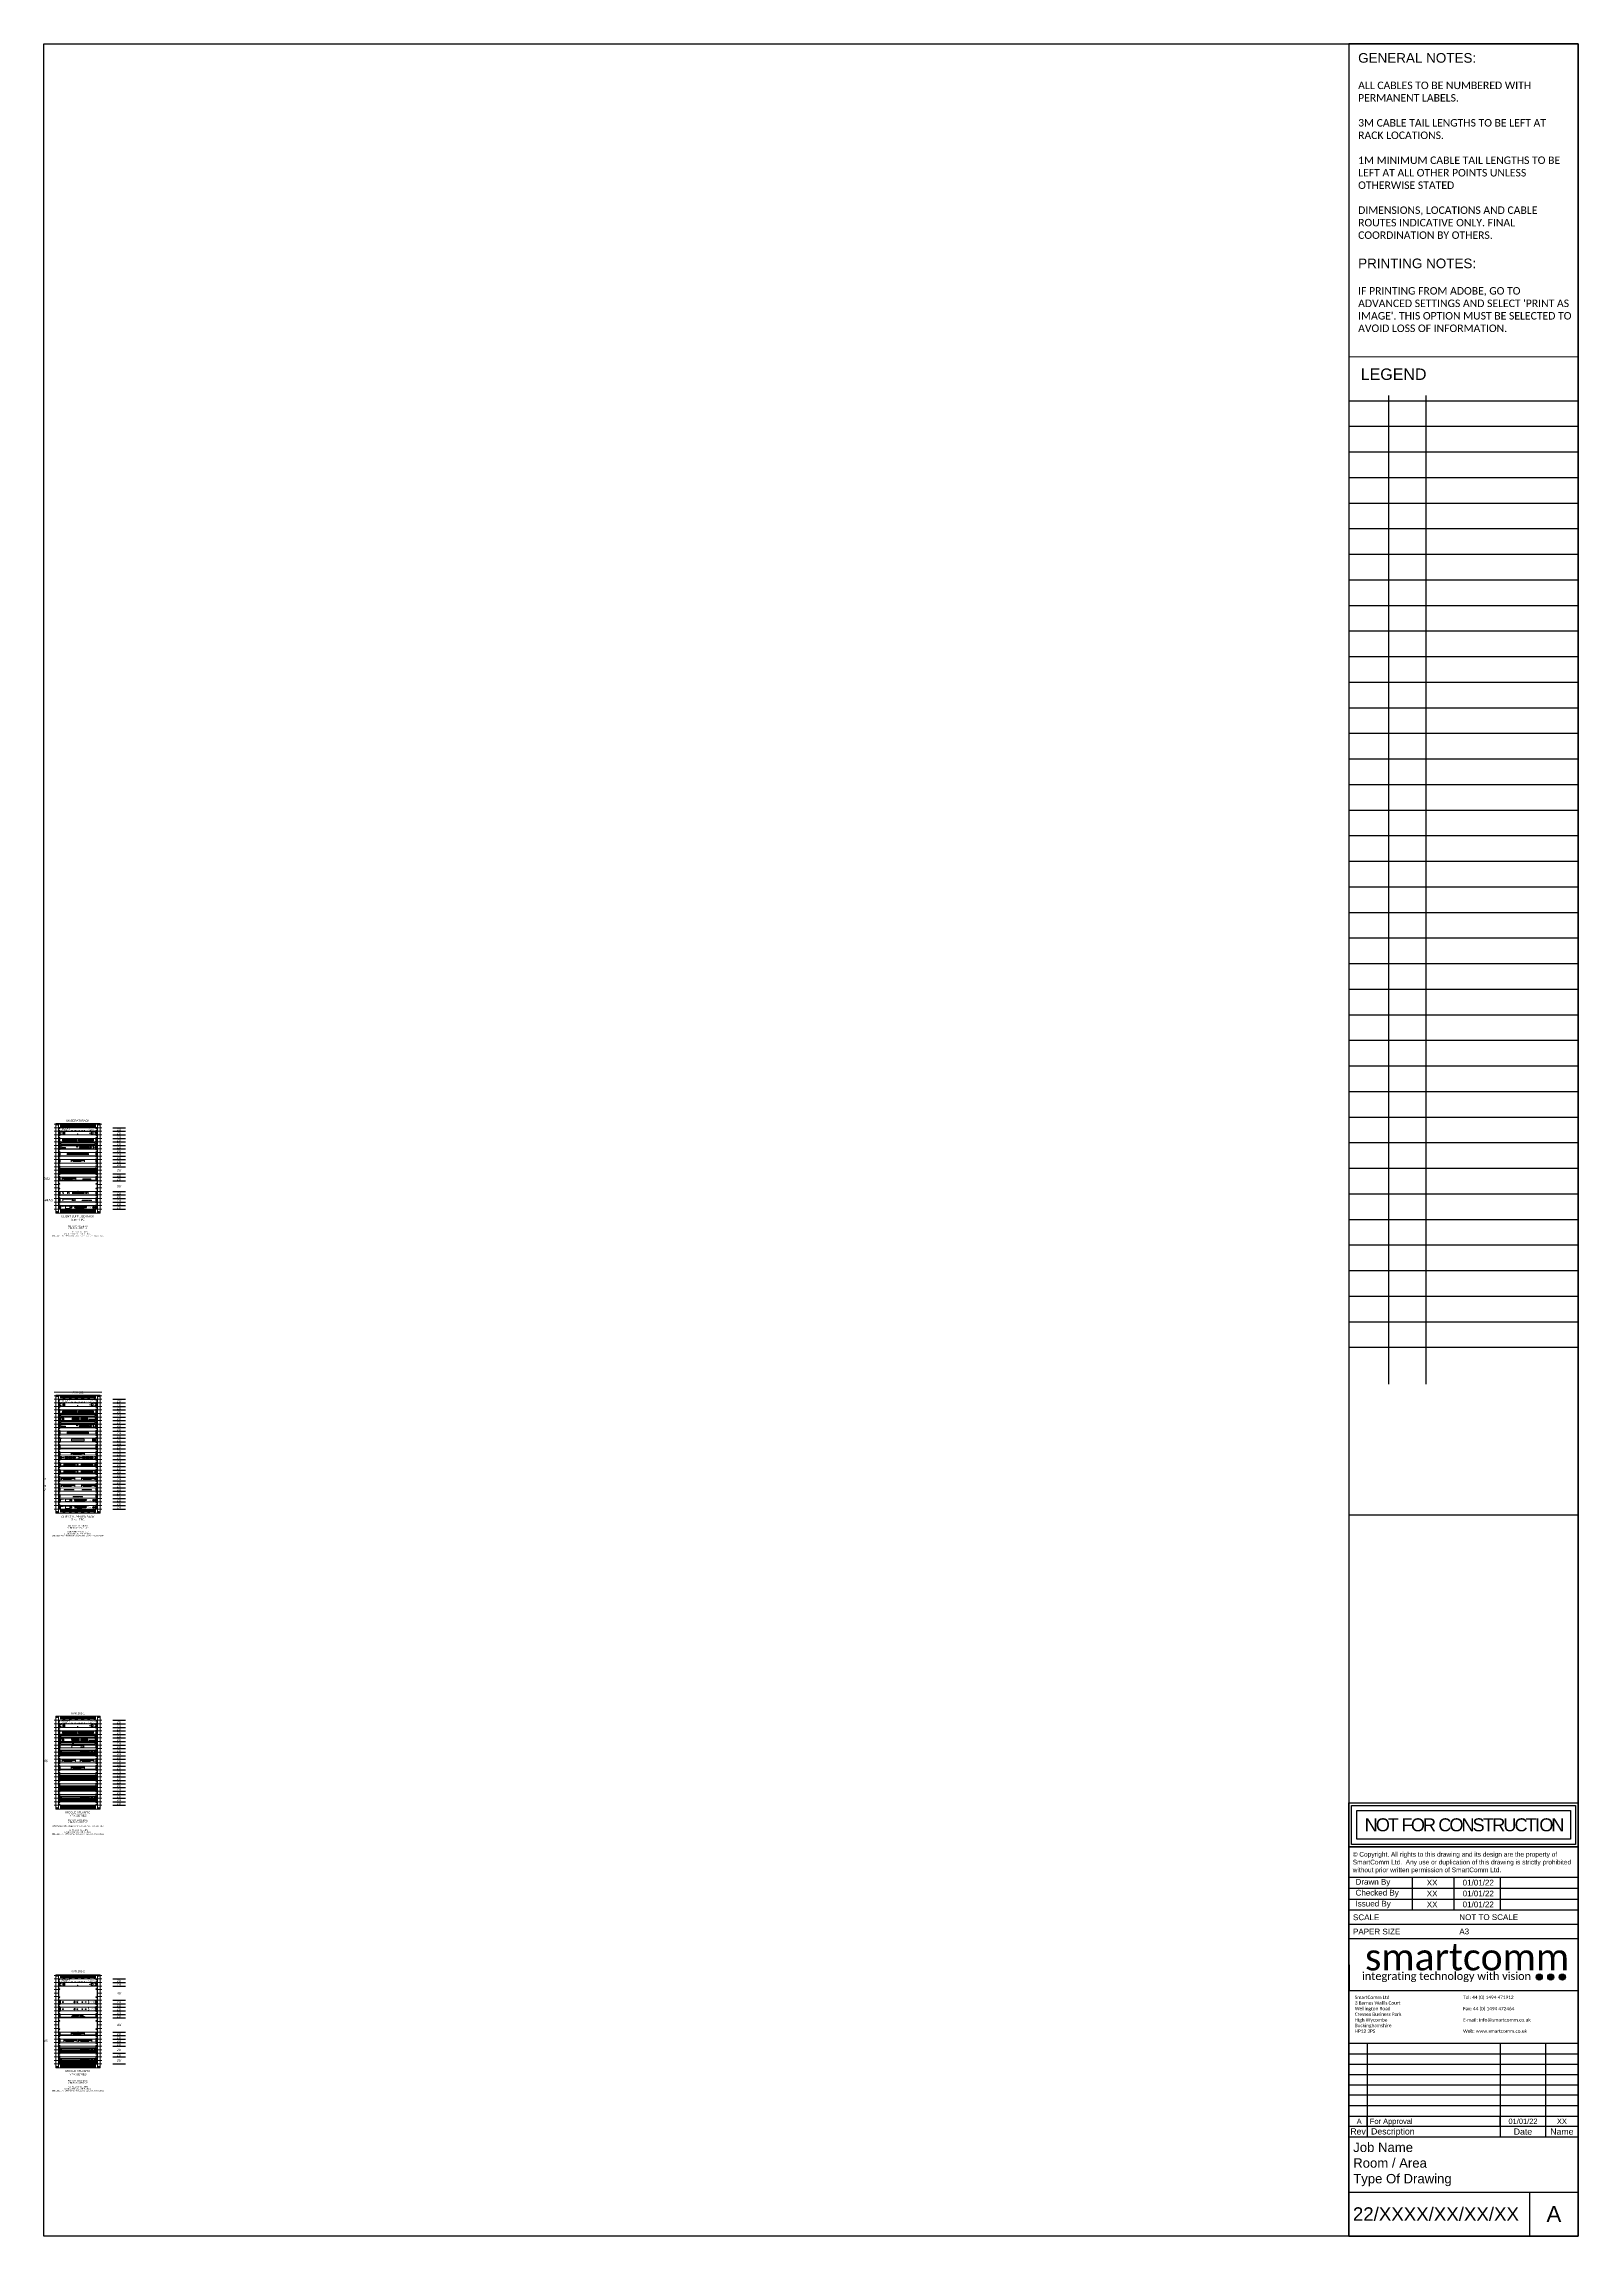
# Paper-space layout 'Layout A3P' of a CAD drawing. Header units: millimetres. Extents: x 61 to 348, y -65 to 345.
# The model-space entities are those that its viewports show. They can reach past a viewport. Long polylines and large blocks are cut down to what shows.
import ezdxf
from ezdxf.enums import TextEntityAlignment as Align

# ---------------------------------------------------------------- set-up
doc = ezdxf.new("R2010")
doc.units = ezdxf.units.MM
doc.set_wipeout_variables(frame=1)
for name, color, linetype in [('PDF3_Geometry', 7, 'Continuous'), ('PDF3_Solid Fills', 7, 'Continuous'), ('SC - Text', 7, 'Continuous'), ('SC - TITLE_BLOCK', 7, 'Continuous')]:
    doc.layers.add(name, color=color, linetype=linetype)
doc.layers.add('SC - Equipment', color=7, linetype='Continuous', lineweight=13)
doc.layers.add('SC - Rack Layout - U-guides and centreline', color=5, linetype='Continuous', lineweight=13, plot=False)
doc.layers.add('SC - Xlines', color=252, linetype='Continuous', plot=False)
doc.styles.add('ARIAL', font='arial.ttf')
doc.styles.add('CALIBRI', font='calibri.ttf')
doc.styles.add('LDSL_STANDARD', font='GOTHIC.TTF')
doc.styles.get("Standard").update_dxf_attribs({"font": 'arial.ttf', "height": 35})
doc.styles.add('STYLE1', font='arial.ttf', dxfattribs={"height": 50})
pattern_1 = [(0, (-37153.3826, 973.4837), (2.38125, 1.37481532), [1.5875, -3.175]), (120, (-37153.3826, 973.4837), (-2.381249995, 1.37481533), [1.5875, -3.175]), (60, (-37153.3826, 973.4837), (5e-09, 2.749630654), [-3.175, 1.5875])]
pattern_2 = [(0, (-37104.7109, 973.4837), (2.38125, 1.37481532), [1.5875, -3.175]), (120, (-37104.7109, 973.4837), (-2.381249995, 1.37481533), [1.5875, -3.175]), (60, (-37104.7109, 973.4837), (5e-09, 2.749630654), [-3.175, 1.5875])]
pattern_3 = [(0, (-37056.0392, 973.4837), (2.38125, 1.37481532), [1.5875, -3.175]), (120, (-37056.0392, 973.4837), (-2.381249995, 1.37481533), [1.5875, -3.175]), (60, (-37056.0392, 973.4837), (5e-09, 2.749630654), [-3.175, 1.5875])]
pattern_4 = [(0, (-36930.889, 973.4837), (2.38125, 1.37481532), [1.5875, -3.175]), (120, (-36930.889, 973.4837), (-2.381249995, 1.37481533), [1.5875, -3.175]), (60, (-36930.889, 973.4837), (5e-09, 2.749630654), [-3.175, 1.5875])]
pattern_5 = [(0, (-36882.2173, 973.4837), (2.38125, 1.37481532), [1.5875, -3.175]), (120, (-36882.2173, 973.4837), (-2.381249995, 1.37481533), [1.5875, -3.175]), (60, (-36882.2173, 973.4837), (5e-09, 2.749630654), [-3.175, 1.5875])]
pattern_6 = [(0, (-36833.5456, 973.4837), (2.38125, 1.37481532), [1.5875, -3.175]), (120, (-36833.5456, 973.4837), (-2.381249995, 1.37481533), [1.5875, -3.175]), (60, (-36833.5456, 973.4837), (5e-09, 2.749630654), [-3.175, 1.5875])]

# ---------------------------------------------------------------- blocks, each defined once
blk = doc.blocks.new('*U57')
at = {"layer": 'SC - TITLE_BLOCK'}
for points in [[(-21.44, 8.24), (21.44, 8.24), (21.44, 0), (-21.44, 0)], [(-20.95, 7.77), (20.95, 7.77), (20.95, 0.49), (-20.95, 0.49)], [(-19.98, 6.8), (19.98, 6.8), (19.98, 1.46), (-19.98, 1.46)]]:
    blk.add_lwpolyline(points, close=True, dxfattribs=at)
at = {"layer": 'SC - TITLE_BLOCK', "insert": (0, 4.13), "char_height": 2.4285, "width": 39.9585, "attachment_point": 5, "style": 'STYLE1'}
blk.add_mtext('{\\T0.85;NOT FOR CONSTRUCTION}', dxfattribs=at)
blk = doc.blocks.new('DrawnChkIss')
at = {"layer": 'SC - TITLE_BLOCK'}
for p, q in [((0, 9.05), (44.13, 9.05)), ((12.21, 2.75), (12.21, 9.05)), ((20.25, 2.75), (20.25, 9.05)), ((29.13, 9.05), (29.13, 2.75)), ((0, 6.95), (44.13, 6.95)), ((0, 4.85), (44.13, 4.85)), ((0, 2.75), (44.13, 2.75))]:
    blk.add_line(p, q, dxfattribs=at)
at = {"layer": 'SC - TITLE_BLOCK', "char_height": 1.1057, "width": 10.9483, "attachment_point": 4}
for s, insert in [('{\\fArial|b0|i0|c0|p34;Drawn By}', (1.26, 8)), ('{\\fArial|b0|i0|c0|p34;Checked By}', (1.26, 5.9)), ('{\\fArial|b0|i0|c0|p34;Issued By}', (1.26, 3.8))]:
    blk.add_mtext(s, dxfattribs=dict(at, insert=insert))
at = {"layer": 'SC - TITLE_BLOCK', "style": 'STYLE1'}
for tag, p in [('INITIALS', (16.01, 8)), ('DRAWDATE', (24.89, 8)), ('INITIALS', (16.01, 5.9)), ('INITIALS', (16.01, 3.8)), ('ISSUEDATE', (24.89, 3.8)), ('CHKDDATE', (24.89, 5.9))]:
    blk.add_attdef(tag, text='', height=1.11, dxfattribs=at).set_placement(p, align=Align.MIDDLE_CENTER)
blk = doc.blocks.new('RevisionDTLS')
at = {"layer": 'SC - TITLE_BLOCK', "ltscale": 5}
for p, q in [((3.4, 0), (3.4, 1.94)), ((28.3, 0), (28.3, 1.94)), ((36.8, 0), (36.8, 1.94))]:
    blk.add_line(p, q, dxfattribs=at)
blk.add_lwpolyline([(0, 1.94), (42.87, 1.94), (42.87, 0), (0, 0)], close=True, dxfattribs=at)
blk.add_attdef('REV', text='', height=1, dxfattribs=at).set_placement((1.9, 0.97), align=Align.MIDDLE)
blk.add_attdef('DESCRIPTION', text='', height=1, dxfattribs=at).set_placement((3.9, 0.97), align=Align.MIDDLE_LEFT)
for tag, p in [('DATE', (32.55, 0.97)), ('INITIAL', (39.83, 0.97))]:
    blk.add_attdef(tag, text='', height=1, dxfattribs=at).set_placement(p, align=Align.MIDDLE_CENTER)
blk = doc.blocks.new('SMARTCOMM LOGO 2019')
at = {"layer": 'SC - TITLE_BLOCK', "ltscale": 5, "true_color": 0x0fce74}
h = blk.add_hatch(color=112, dxfattribs=at)
h.dxf.hatch_style = 1
edge = h.paths.add_edge_path()
edge.add_arc((14.16, -2.37), 0.569, 0, 360)
h = blk.add_hatch(color=112, dxfattribs=at)
h.dxf.hatch_style = 1
edge = h.paths.add_edge_path()
edge.add_arc((16.32, -2.37), 0.569, 0, 360)
h = blk.add_hatch(color=112, dxfattribs=at)
h.dxf.hatch_style = 1
edge = h.paths.add_edge_path()
edge.add_arc((18.48, -2.37), 0.569, 0, 360)
at = {"layer": 'SC - TITLE_BLOCK', "color": 112, "ltscale": 5, "true_color": 0x0fce74}
for centre in [(14.16, -2.37), (16.32, -2.37), (18.48, -2.37)]:
    blk.add_circle(centre, 0.569, dxfattribs=at)
at = {"layer": 'SC - TITLE_BLOCK', "ltscale": 5, "insert": (0, 1.36), "char_height": 5, "attachment_point": 5, "style": 'CALIBRI'}
blk.add_mtext_dynamic_manual_height_columns('\\pxqd;{\\C232;\\c6885326;smart\\C253;\\c10396581;comm}', width=36.8648, gutter_width=48.7, heights=[0], dxfattribs=at)
at = {"layer": 'SC - TITLE_BLOCK', "ltscale": 5, "insert": (-3.19, -2.37), "char_height": 1.47, "attachment_point": 5, "line_spacing_factor": 0.816327, "style": 'CALIBRI'}
blk.add_mtext_dynamic_manual_height_columns('{\\C253;\\c10396581;integrating technology with} {\\C232;\\c6885326;vision}', width=69.6177, gutter_width=48.7, heights=[0], dxfattribs=at)
blk = doc.blocks.new('*U199')
at = {"layer": 'SC - Rack Layout - U-guides and centreline', "ltscale": 5}
blk.add_lwpolyline([(-300, 0), (300, 0)], dxfattribs=at)
blk = doc.blocks.new('*U200')
at = {"layer": 'SC - Rack Layout - U-guides and centreline', "color": 0, "linetype": 'ByBlock', "lineweight": -2, "transparency": 16777216}
for p in [(0, 1066.8), (0, 1022.35), (0, 977.9), (0, 933.45), (0, 889), (0, 844.55), (0, 800.1), (0, 755.65), (0, 711.2), (0, 666.75), (0, 622.3), (0, 577.85), (0, 533.4), (0, 488.95), (0, 444.5), (0, 400.05), (0, 355.6), (0, 311.15), (0, 266.7), (0, 222.25), (0, 177.8), (0, 133.35), (0, 88.9), (0, 44.45), (0, 0)]:
    blk.add_blockref('*U199', p, dxfattribs=at)
blk = doc.blocks.new('*U201')
at = {"ltscale": 5}
for p, q in [((-279.3873, 1125.474), (-279.3873, 1074.674)), ((-244.4623, 1074.674), (-227.076, 1074.674)), ((227.076, 1074.674), (244.4623, 1074.674)), ((279.3873, 1125.474), (279.3873, 1074.674)), ((-227.076, 52.324), (-244.4623, 52.324)), ((227.076, 52.324), (244.4623, 52.324))]:
    blk.add_line(p, q, dxfattribs=at)
at = {"layer": 'SC - Equipment'}
for p, q in [((-279.3873, 1125.474), (-245.9863, 1125.474)), ((-279.3873, 1074.674), (-279.3873, 1030.224)), ((-279.3873, 1030.224), (-279.3873, 985.774)), ((-276.352, 1126.998), (276.352, 1126.998)), ((-274.828, 1125.474), (-276.352, 1125.474)), ((-245.9863, 1076.2615), (-245.9863, 1125.474)), ((-245.364, 1077.7982), (-245.9863, 1077.7982)), ((-245.364, 1076.2615), (-245.9863, 1076.2615)), ((-245.364, 1076.198), (-245.364, 1077.7982)), ((-245.364, 1076.198), (244.4623, 1076.198)), ((-244.4623, 1074.674), (-244.4623, 1076.198)), ((-244.4623, 1030.224), (-244.4623, 1074.674)), ((-244.4623, 985.774), (-244.4623, 1030.224)), ((-232.537, 1076.198), (-232.537, 1074.674)), ((-227.076, 1074.674), (-227.076, 1030.224)), ((-227.076, 1030.224), (-227.076, 985.774)), ((-219.583, 1086.6755), (-219.583, 1116.5205)), ((-217.678, 1116.5205), (-217.678, 1086.6755)), ((-211.6328, 1086.6755), (-211.6328, 1116.5205)), ((-209.7278, 1116.5205), (-209.7278, 1086.6755)), ((-203.6826, 1086.6755), (-203.6826, 1116.5205)), ((-201.7776, 1116.5205), (-201.7776, 1086.6755)), ((-195.7324, 1086.6755), (-195.7324, 1116.5205)), ((-193.8274, 1116.5205), (-193.8274, 1086.6755)), ((-187.7822, 1086.6755), (-187.7822, 1116.5205)), ((-185.8772, 1116.5205), (-185.8772, 1086.6755)), ((-179.832, 1086.6755), (-179.832, 1116.5205)), ((-177.927, 1116.5205), (-177.927, 1086.6755)), ((-171.8818, 1086.6755), (-171.8818, 1116.5205)), ((-169.9768, 1116.5205), (-169.9768, 1086.6755)), ((-163.9316, 1086.6755), (-163.9316, 1116.5205)), ((-162.0266, 1116.5205), (-162.0266, 1086.6755)), ((-155.9814, 1086.6755), (-155.9814, 1116.5205)), ((-154.0764, 1116.5205), (-154.0764, 1086.6755)), ((-148.0312, 1086.6755), (-148.0312, 1116.5205)), ((-146.1262, 1116.5205), (-146.1262, 1086.6755)), ((-140.081, 1086.6755), (-140.081, 1116.5205)), ((-138.176, 1116.5205), (-138.176, 1086.6755)), ((-132.1308, 1086.6755), (-132.1308, 1116.5205)), ((-130.2258, 1116.5205), (-130.2258, 1086.6755)), ((-124.1806, 1086.6755), (-124.1806, 1116.5205)), ((-122.2756, 1116.5205), (-122.2756, 1086.6755)), ((-116.2304, 1086.6755), (-116.2304, 1116.5205)), ((-114.3254, 1116.5205), (-114.3254, 1086.6755)), ((-108.2802, 1086.6755), (-108.2802, 1116.5205)), ((-106.3752, 1116.5205), (-106.3752, 1086.6755)), ((-100.33, 1086.6755), (-100.33, 1116.5205)), ((-98.425, 1116.5205), (-98.425, 1086.6755)), ((-92.3798, 1086.6755), (-92.3798, 1116.5205)), ((-90.4748, 1116.5205), (-90.4748, 1086.6755)), ((-84.4296, 1086.6755), (-84.4296, 1116.5205)), ((-82.5246, 1116.5205), (-82.5246, 1086.6755)), ((-76.4794, 1086.6755), (-76.4794, 1116.5205)), ((-74.5744, 1116.5205), (-74.5744, 1086.6755)), ((-68.5292, 1086.6755), (-68.5292, 1116.5205)), ((-66.6242, 1116.5205), (-66.6242, 1086.6755)), ((-60.579, 1086.6755), (-60.579, 1116.5205)), ((-58.674, 1116.5205), (-58.674, 1086.6755)), ((-52.6288, 1086.6755), (-52.6288, 1116.5205)), ((-50.7238, 1116.5205), (-50.7238, 1086.6755)), ((-44.6786, 1086.6755), (-44.6786, 1116.5205)), ((-42.7736, 1116.5205), (-42.7736, 1086.6755)), ((-36.7284, 1086.6755), (-36.7284, 1116.5205)), ((-34.8234, 1116.5205), (-34.8234, 1086.6755)), ((-28.7782, 1086.6755), (-28.7782, 1116.5205)), ((-26.8732, 1116.5205), (-26.8732, 1086.6755)), ((-20.828, 1086.6755), (-20.828, 1116.5205)), ((-18.923, 1116.5205), (-18.923, 1086.6755)), ((-13.15085, 1076.198), (-17.43621, 1076.198)), ((-12.8778, 1086.6755), (-12.8778, 1116.5205)), ((-10.9728, 1116.5205), (-10.9728, 1086.6755)), ((-4.9276, 1086.6755), (-4.9276, 1116.5205)), ((-3.0226, 1116.5205), (-3.0226, 1086.6755)), ((3.0226, 1086.6755), (3.0226, 1116.5205)), ((4.9276, 1116.5205), (4.9276, 1086.6755)), ((10.9728, 1086.6755), (10.9728, 1116.5205)), ((12.8778, 1116.5205), (12.8778, 1086.6755)), ((18.923, 1086.6755), (18.923, 1116.5205)), ((20.828, 1116.5205), (20.828, 1086.6755)), ((26.8732, 1086.6755), (26.8732, 1116.5205)), ((28.7782, 1116.5205), (28.7782, 1086.6755)), ((34.8234, 1086.6755), (34.8234, 1116.5205)), ((36.7284, 1116.5205), (36.7284, 1086.6755)), ((42.7736, 1086.6755), (42.7736, 1116.5205)), ((44.6786, 1116.5205), (44.6786, 1086.6755)), ((50.7238, 1086.6755), (50.7238, 1116.5205)), ((52.6288, 1116.5205), (52.6288, 1086.6755)), ((58.674, 1086.6755), (58.674, 1116.5205)), ((60.579, 1116.5205), (60.579, 1086.6755)), ((66.6242, 1086.6755), (66.6242, 1116.5205)), ((68.5292, 1116.5205), (68.5292, 1086.6755)), ((74.5744, 1086.6755), (74.5744, 1116.5205)), ((76.4794, 1116.5205), (76.4794, 1086.6755)), ((82.5246, 1086.6755), (82.5246, 1116.5205)), ((84.4296, 1116.5205), (84.4296, 1086.6755)), ((90.4748, 1086.6755), (90.4748, 1116.5205)), ((92.3798, 1116.5205), (92.3798, 1086.6755)), ((98.425, 1086.6755), (98.425, 1116.5205)), ((100.33, 1116.5205), (100.33, 1086.6755)), ((106.3752, 1086.6755), (106.3752, 1116.5205)), ((108.2802, 1116.5205), (108.2802, 1086.6755)), ((114.3254, 1086.6755), (114.3254, 1116.5205)), ((116.2304, 1116.5205), (116.2304, 1086.6755)), ((122.2756, 1086.6755), (122.2756, 1116.5205)), ((124.1806, 1116.5205), (124.1806, 1086.6755)), ((130.2258, 1086.6755), (130.2258, 1116.5205)), ((132.1308, 1116.5205), (132.1308, 1086.6755)), ((138.176, 1086.6755), (138.176, 1116.5205)), ((140.081, 1116.5205), (140.081, 1086.6755)), ((146.1262, 1086.6755), (146.1262, 1116.5205)), ((148.0312, 1116.5205), (148.0312, 1086.6755)), ((154.0764, 1086.6755), (154.0764, 1116.5205)), ((155.9814, 1116.5205), (155.9814, 1086.6755)), ((162.0266, 1086.6755), (162.0266, 1116.5205)), ((163.9316, 1116.5205), (163.9316, 1086.6755)), ((169.9768, 1086.6755), (169.9768, 1116.5205)), ((171.8818, 1116.5205), (171.8818, 1086.6755)), ((177.927, 1086.6755), (177.927, 1116.5205)), ((179.832, 1116.5205), (179.832, 1086.6755)), ((185.8772, 1086.6755), (185.8772, 1116.5205)), ((187.7822, 1116.5205), (187.7822, 1086.6755)), ((193.8274, 1086.6755), (193.8274, 1116.5205)), ((195.7324, 1116.5205), (195.7324, 1086.6755)), ((201.7776, 1086.6755), (201.7776, 1116.5205)), ((203.6826, 1116.5205), (203.6826, 1086.6755)), ((209.7278, 1086.6755), (209.7278, 1116.5205)), ((211.6328, 1116.5205), (211.6328, 1086.6755)), ((217.678, 1086.6755), (217.678, 1116.5205)), ((219.583, 1116.5205), (219.583, 1086.6755)), ((227.076, 1030.224), (227.076, 1074.674)), ((227.076, 985.774), (227.076, 1030.224)), ((232.537, 1076.198), (232.537, 1074.674)), ((244.4623, 1076.2615), (245.9863, 1076.2615)), ((244.4623, 1074.674), (244.4623, 1076.2615)), ((244.4623, 1030.224), (244.4623, 1074.674)), ((244.4623, 985.774), (244.4623, 1030.224)), ((245.364, 1076.2615), (245.364, 1077.7982)), ((245.364, 1077.7982), (245.9863, 1077.7982)), ((245.9863, 1076.2615), (245.9863, 1125.474)), ((279.3873, 1125.474), (245.9863, 1125.474)), ((276.352, 1125.474), (274.828, 1125.474)), ((279.3873, 1074.674), (279.3873, 1030.224)), ((279.3873, 1030.224), (279.3873, 985.774)), ((-279.3873, 985.774), (-279.3873, 941.324)), ((-279.3873, 941.324), (-279.3873, 896.874)), ((-279.3873, 896.874), (-279.3873, 852.424)), ((-279.3873, 852.424), (-279.3873, 807.974)), ((-244.4623, 941.324), (-244.4623, 985.774)), ((-244.4623, 896.874), (-244.4623, 941.324)), ((-244.4623, 852.424), (-244.4623, 896.874)), ((-244.4623, 807.974), (-244.4623, 852.424)), ((-227.076, 985.774), (-227.076, 941.324)), ((-227.076, 941.324), (-227.076, 896.874)), ((-227.076, 896.874), (-227.076, 852.424)), ((-227.076, 852.424), (-227.076, 807.974)), ((227.076, 941.324), (227.076, 985.774)), ((227.076, 896.874), (227.076, 941.324)), ((227.076, 852.424), (227.076, 896.874)), ((227.076, 807.974), (227.076, 852.424)), ((244.4623, 941.324), (244.4623, 985.774)), ((244.4623, 896.874), (244.4623, 941.324)), ((244.4623, 852.424), (244.4623, 896.874)), ((244.4623, 807.974), (244.4623, 852.424)), ((279.3873, 985.774), (279.3873, 941.324)), ((279.3873, 941.324), (279.3873, 896.874)), ((279.3873, 896.874), (279.3873, 852.424)), ((279.3873, 852.424), (279.3873, 807.974)), ((-279.3873, 807.974), (-279.3873, 763.524)), ((-279.3873, 763.524), (-279.3873, 719.074)), ((-279.3873, 719.074), (-279.3873, 674.624)), ((-279.3873, 674.624), (-279.3873, 630.174)), ((-279.3873, 630.174), (-279.3873, 585.724)), ((-244.4623, 763.524), (-244.4623, 807.974)), ((-244.4623, 719.074), (-244.4623, 763.524)), ((-244.4623, 674.624), (-244.4623, 719.074)), ((-244.4623, 630.174), (-244.4623, 674.624)), ((-244.4623, 585.724), (-244.4623, 630.174)), ((-227.076, 807.974), (-227.076, 763.524)), ((-227.076, 763.524), (-227.076, 719.074)), ((-227.076, 719.074), (-227.076, 674.624)), ((-227.076, 674.624), (-227.076, 630.174)), ((-227.076, 630.174), (-227.076, 585.724)), ((227.076, 763.524), (227.076, 807.974)), ((227.076, 719.074), (227.076, 763.524)), ((227.076, 674.624), (227.076, 719.074)), ((227.076, 630.174), (227.076, 674.624)), ((227.076, 585.724), (227.076, 630.174)), ((244.4623, 763.524), (244.4623, 807.974)), ((244.4623, 719.074), (244.4623, 763.524)), ((244.4623, 674.624), (244.4623, 719.074)), ((244.4623, 630.174), (244.4623, 674.624)), ((244.4623, 585.724), (244.4623, 630.174)), ((279.3873, 807.974), (279.3873, 763.524)), ((279.3873, 763.524), (279.3873, 719.074)), ((279.3873, 719.074), (279.3873, 674.624)), ((279.3873, 674.624), (279.3873, 630.174)), ((279.3873, 630.174), (279.3873, 585.724)), ((-279.3873, 585.724), (-279.3873, 541.274)), ((-279.3873, 541.274), (-279.3873, 496.824)), ((-279.3873, 496.824), (-279.3873, 452.374)), ((-279.3873, 452.374), (-279.3873, 407.924)), ((-244.4623, 541.274), (-244.4623, 585.724)), ((-244.4623, 496.824), (-244.4623, 541.274)), ((-244.4623, 452.374), (-244.4623, 496.824)), ((-244.4623, 407.924), (-244.4623, 452.374)), ((-227.076, 585.724), (-227.076, 541.274)), ((-227.076, 541.274), (-227.076, 496.824)), ((-227.076, 496.824), (-227.076, 452.374)), ((-227.076, 452.374), (-227.076, 407.924)), ((227.076, 541.274), (227.076, 585.724)), ((227.076, 496.824), (227.076, 541.274)), ((227.076, 452.374), (227.076, 496.824)), ((227.076, 407.924), (227.076, 452.374)), ((244.4623, 541.274), (244.4623, 585.724)), ((244.4623, 496.824), (244.4623, 541.274)), ((244.4623, 452.374), (244.4623, 496.824)), ((244.4623, 407.924), (244.4623, 452.374)), ((279.3873, 585.724), (279.3873, 541.274)), ((279.3873, 541.274), (279.3873, 496.824)), ((279.3873, 496.824), (279.3873, 452.374)), ((279.3873, 452.374), (279.3873, 407.924)), ((-279.3873, 407.924), (-279.3873, 363.474)), ((-279.3873, 363.474), (-279.3873, 319.024)), ((-279.3873, 319.024), (-279.3873, 274.574)), ((-279.3873, 274.574), (-279.3873, 230.124)), ((-279.3873, 230.124), (-279.3873, 185.674)), ((-244.4623, 363.474), (-244.4623, 407.924)), ((-244.4623, 319.024), (-244.4623, 363.474)), ((-244.4623, 274.574), (-244.4623, 319.024)), ((-244.4623, 230.124), (-244.4623, 274.574)), ((-244.4623, 185.674), (-244.4623, 230.124)), ((-227.076, 407.924), (-227.076, 363.474)), ((-227.076, 363.474), (-227.076, 319.024)), ((-227.076, 319.024), (-227.076, 274.574)), ((-227.076, 274.574), (-227.076, 230.124)), ((-227.076, 230.124), (-227.076, 185.674)), ((227.076, 363.474), (227.076, 407.924)), ((227.076, 319.024), (227.076, 363.474)), ((227.076, 274.574), (227.076, 319.024)), ((227.076, 230.124), (227.076, 274.574)), ((227.076, 185.674), (227.076, 230.124)), ((244.4623, 363.474), (244.4623, 407.924)), ((244.4623, 319.024), (244.4623, 363.474)), ((244.4623, 274.574), (244.4623, 319.024)), ((244.4623, 230.124), (244.4623, 274.574)), ((244.4623, 185.674), (244.4623, 230.124)), ((279.3873, 407.924), (279.3873, 363.474)), ((279.3873, 363.474), (279.3873, 319.024)), ((279.3873, 319.024), (279.3873, 274.574)), ((279.3873, 274.574), (279.3873, 230.124)), ((279.3873, 230.124), (279.3873, 185.674)), ((-279.3873, 185.674), (-279.3873, 141.224)), ((-279.3873, 141.224), (-279.3873, 96.774)), ((-279.3873, 96.774), (-279.3873, 52.324)), ((-279.3873, 52.324), (-279.3873, 1.524)), ((-279.3873, 1.524), (-245.9863, 1.524)), ((-276.352, 0), (276.352, 0)), ((-245.9863, 50.7365), (-245.9863, 1.524)), ((-245.364, 50.7365), (-245.9863, 50.7365)), ((-245.364, 49.1998), (-245.9863, 49.1998)), ((-245.364, 50.8), (244.4623, 50.8)), ((-245.364, 50.8), (-245.364, 49.1998)), ((-244.4623, 141.224), (-244.4623, 185.674)), ((-244.4623, 96.774), (-244.4623, 141.224)), ((-244.4623, 52.324), (-244.4623, 96.774)), ((-244.4623, 50.8), (-244.4623, 52.324)), ((-232.537, 50.8), (-232.537, 52.324)), ((-227.076, 185.674), (-227.076, 141.224)), ((-227.076, 141.224), (-227.076, 96.774)), ((-227.076, 96.774), (-227.076, 52.324)), ((-219.583, 40.3225), (-219.583, 10.4775)), ((-217.678, 10.4775), (-217.678, 40.3225)), ((-211.6328, 40.3225), (-211.6328, 10.4775)), ((-209.7278, 10.4775), (-209.7278, 40.3225)), ((-203.6826, 40.3225), (-203.6826, 10.4775)), ((-201.7776, 10.4775), (-201.7776, 40.3225)), ((-195.7324, 40.3225), (-195.7324, 10.4775)), ((-193.8274, 10.4775), (-193.8274, 40.3225)), ((-187.7822, 40.3225), (-187.7822, 10.4775)), ((-185.8772, 10.4775), (-185.8772, 40.3225)), ((-179.832, 40.3225), (-179.832, 10.4775)), ((-177.927, 10.4775), (-177.927, 40.3225)), ((-171.8818, 40.3225), (-171.8818, 10.4775)), ((-169.9768, 10.4775), (-169.9768, 40.3225)), ((-163.9316, 40.3225), (-163.9316, 10.4775)), ((-162.0266, 10.4775), (-162.0266, 40.3225)), ((-155.9814, 40.3225), (-155.9814, 10.4775)), ((-154.0764, 10.4775), (-154.0764, 40.3225)), ((-148.0312, 40.3225), (-148.0312, 10.4775)), ((-146.1262, 10.4775), (-146.1262, 40.3225)), ((-140.081, 40.3225), (-140.081, 10.4775)), ((-138.176, 10.4775), (-138.176, 40.3225)), ((-132.1308, 40.3225), (-132.1308, 10.4775)), ((-130.2258, 10.4775), (-130.2258, 40.3225)), ((-124.1806, 40.3225), (-124.1806, 10.4775)), ((-122.2756, 10.4775), (-122.2756, 40.3225)), ((-116.2304, 40.3225), (-116.2304, 10.4775)), ((-114.3254, 10.4775), (-114.3254, 40.3225)), ((-108.2802, 40.3225), (-108.2802, 10.4775)), ((-106.3752, 10.4775), (-106.3752, 40.3225)), ((-100.33, 40.3225), (-100.33, 10.4775)), ((-98.425, 10.4775), (-98.425, 40.3225)), ((-92.3798, 40.3225), (-92.3798, 10.4775)), ((-90.4748, 10.4775), (-90.4748, 40.3225)), ((-84.4296, 40.3225), (-84.4296, 10.4775)), ((-82.5246, 10.4775), (-82.5246, 40.3225)), ((-76.4794, 40.3225), (-76.4794, 10.4775)), ((-74.5744, 10.4775), (-74.5744, 40.3225)), ((-68.5292, 40.3225), (-68.5292, 10.4775)), ((-66.6242, 10.4775), (-66.6242, 40.3225)), ((-60.579, 40.3225), (-60.579, 10.4775)), ((-58.674, 10.4775), (-58.674, 40.3225)), ((-52.6288, 40.3225), (-52.6288, 10.4775)), ((-50.7238, 10.4775), (-50.7238, 40.3225)), ((-44.6786, 40.3225), (-44.6786, 10.4775)), ((-42.7736, 10.4775), (-42.7736, 40.3225)), ((-36.7284, 40.3225), (-36.7284, 10.4775)), ((-34.8234, 10.4775), (-34.8234, 40.3225)), ((-28.7782, 40.3225), (-28.7782, 10.4775)), ((-26.8732, 10.4775), (-26.8732, 40.3225)), ((-20.828, 40.3225), (-20.828, 10.4775)), ((-18.923, 10.4775), (-18.923, 40.3225)), ((-12.8778, 40.3225), (-12.8778, 10.4775)), ((-10.9728, 10.4775), (-10.9728, 40.3225)), ((-4.9276, 40.3225), (-4.9276, 10.4775)), ((-3.0226, 10.4775), (-3.0226, 40.3225)), ((3.0226, 40.3225), (3.0226, 10.4775)), ((4.9276, 10.4775), (4.9276, 40.3225)), ((10.9728, 40.3225), (10.9728, 10.4775)), ((12.8778, 10.4775), (12.8778, 40.3225)), ((18.923, 40.3225), (18.923, 10.4775)), ((20.828, 10.4775), (20.828, 40.3225)), ((26.8732, 40.3225), (26.8732, 10.4775)), ((28.7782, 10.4775), (28.7782, 40.3225)), ((34.8234, 40.3225), (34.8234, 10.4775)), ((36.7284, 10.4775), (36.7284, 40.3225)), ((42.7736, 40.3225), (42.7736, 10.4775)), ((44.6786, 10.4775), (44.6786, 40.3225)), ((50.7238, 40.3225), (50.7238, 10.4775)), ((52.6288, 10.4775), (52.6288, 40.3225)), ((58.674, 40.3225), (58.674, 10.4775)), ((60.579, 10.4775), (60.579, 40.3225)), ((66.6242, 40.3225), (66.6242, 10.4775)), ((68.5292, 10.4775), (68.5292, 40.3225)), ((74.5744, 40.3225), (74.5744, 10.4775)), ((76.4794, 10.4775), (76.4794, 40.3225)), ((82.5246, 40.3225), (82.5246, 10.4775)), ((84.4296, 10.4775), (84.4296, 40.3225)), ((90.4748, 40.3225), (90.4748, 10.4775)), ((92.3798, 10.4775), (92.3798, 40.3225)), ((98.425, 40.3225), (98.425, 10.4775)), ((100.33, 10.4775), (100.33, 40.3225)), ((106.3752, 40.3225), (106.3752, 10.4775)), ((108.2802, 10.4775), (108.2802, 40.3225)), ((109.56379, 0), (115.91379, 0)), ((114.3254, 40.3225), (114.3254, 10.4775)), ((116.2304, 10.4775), (116.2304, 40.3225)), ((122.2756, 40.3225), (122.2756, 10.4775)), ((124.1806, 10.4775), (124.1806, 40.3225)), ((130.2258, 40.3225), (130.2258, 10.4775)), ((132.1308, 10.4775), (132.1308, 40.3225)), ((138.176, 40.3225), (138.176, 10.4775)), ((140.081, 10.4775), (140.081, 40.3225)), ((146.1262, 40.3225), (146.1262, 10.4775)), ((148.0312, 10.4775), (148.0312, 40.3225)), ((154.0764, 40.3225), (154.0764, 10.4775)), ((155.9814, 10.4775), (155.9814, 40.3225)), ((162.0266, 40.3225), (162.0266, 10.4775)), ((163.9316, 10.4775), (163.9316, 40.3225)), ((169.9768, 40.3225), (169.9768, 10.4775)), ((171.8818, 10.4775), (171.8818, 40.3225)), ((177.927, 40.3225), (177.927, 10.4775)), ((179.832, 10.4775), (179.832, 40.3225)), ((185.8772, 40.3225), (185.8772, 10.4775)), ((187.7822, 10.4775), (187.7822, 40.3225)), ((193.8274, 40.3225), (193.8274, 10.4775)), ((195.7324, 10.4775), (195.7324, 40.3225)), ((201.7776, 40.3225), (201.7776, 10.4775)), ((203.6826, 10.4775), (203.6826, 40.3225)), ((209.7278, 40.3225), (209.7278, 10.4775)), ((211.6328, 10.4775), (211.6328, 40.3225)), ((217.678, 40.3225), (217.678, 10.4775)), ((219.583, 10.4775), (219.583, 40.3225)), ((227.076, 141.224), (227.076, 185.674)), ((227.076, 96.774), (227.076, 141.224)), ((227.076, 52.324), (227.076, 96.774)), ((232.537, 50.8), (232.537, 52.324)), ((244.4623, 141.224), (244.4623, 185.674)), ((244.4623, 96.774), (244.4623, 141.224)), ((244.4623, 52.324), (244.4623, 96.774)), ((244.4623, 50.8), (244.4623, 52.324)), ((244.4623, 50.7365), (245.9863, 50.7365)), ((245.364, 50.7365), (245.364, 49.1998)), ((245.364, 49.1998), (245.9863, 49.1998)), ((245.9863, 50.7365), (245.9863, 1.524)), ((279.3873, 1.524), (245.9863, 1.524)), ((276.352, 1.524), (274.828, 1.524)), ((279.3873, 185.674), (279.3873, 141.224)), ((279.3873, 141.224), (279.3873, 96.774)), ((279.3873, 96.774), (279.3873, 52.324)), ((279.3873, 52.324), (279.3873, 1.524))]:
    blk.add_line(p, q, dxfattribs=at)
for centre, radius in [((-261.9375, 1111.9866), 5.5499), ((-261.9375, 1111.9866), 3.9751), ((-233.11485, 1068.324), 2.54), ((-233.11485, 1052.449), 2.54), ((-233.11485, 1036.574), 2.54), ((-233.11485, 1023.874), 2.54), ((232.21315, 1068.324), 2.54), ((232.21315, 1052.449), 2.54), ((232.21315, 1036.574), 2.54), ((232.21315, 1023.874), 2.54), ((261.9375, 1111.9866), 5.5499), ((261.9375, 1111.9866), 3.9751), ((-233.11485, 1007.999), 2.54), ((-233.11485, 992.124), 2.54), ((-233.11485, 979.424), 2.54), ((-233.11485, 963.549), 2.54), ((-233.11485, 947.674), 2.54), ((-233.11485, 934.974), 2.54), ((-233.11485, 919.099), 2.54), ((-233.11485, 903.224), 2.54), ((-233.11485, 890.524), 2.54), ((-233.11485, 874.649), 2.54), ((-233.11485, 858.774), 2.54), ((-233.11485, 846.074), 2.54), ((-233.11485, 830.199), 2.54), ((232.21315, 1007.999), 2.54), ((232.21315, 992.124), 2.54), ((232.21315, 979.424), 2.54), ((232.21315, 963.549), 2.54), ((232.21315, 947.674), 2.54), ((232.21315, 934.974), 2.54), ((232.21315, 919.099), 2.54), ((232.21315, 903.224), 2.54), ((232.21315, 890.524), 2.54), ((232.21315, 874.649), 2.54), ((232.21315, 858.774), 2.54), ((232.21315, 846.074), 2.54), ((232.21315, 830.199), 2.54), ((-233.11485, 814.324), 2.54), ((-233.11485, 801.624), 2.54), ((-233.11485, 785.749), 2.54), ((-233.11485, 769.874), 2.54), ((-233.11485, 757.174), 2.54), ((-233.11485, 741.299), 2.54), ((-233.11485, 725.424), 2.54), ((-233.11485, 712.724), 2.54), ((-233.11485, 696.849), 2.54), ((-233.11485, 680.974), 2.54), ((-233.11485, 668.274), 2.54), ((-233.11485, 652.399), 2.54), ((-233.11485, 636.524), 2.54), ((-233.11485, 623.824), 2.54), ((232.21315, 814.324), 2.54), ((232.21315, 801.624), 2.54), ((232.21315, 785.749), 2.54), ((232.21315, 769.874), 2.54), ((232.21315, 757.174), 2.54), ((232.21315, 741.299), 2.54), ((232.21315, 725.424), 2.54), ((232.21315, 712.724), 2.54), ((232.21315, 696.849), 2.54), ((232.21315, 680.974), 2.54), ((232.21315, 668.274), 2.54), ((232.21315, 652.399), 2.54), ((232.21315, 636.524), 2.54), ((232.21315, 623.824), 2.54), ((-233.11485, 607.949), 2.54), ((-233.11485, 592.074), 2.54), ((-233.11485, 579.374), 2.54), ((-233.11485, 563.499), 2.54), ((-233.11485, 547.624), 2.54), ((-233.11485, 534.924), 2.54), ((-233.11485, 519.049), 2.54), ((-233.11485, 503.174), 2.54), ((-233.11485, 490.474), 2.54), ((-233.11485, 474.599), 2.54), ((-233.11485, 458.724), 2.54), ((-233.11485, 446.024), 2.54), ((-233.11485, 430.149), 2.54), ((-233.11485, 414.274), 2.54), ((232.21315, 607.949), 2.54), ((232.21315, 592.074), 2.54), ((232.21315, 579.374), 2.54), ((232.21315, 563.499), 2.54), ((232.21315, 547.624), 2.54), ((232.21315, 534.924), 2.54), ((232.21315, 519.049), 2.54), ((232.21315, 503.174), 2.54), ((232.21315, 490.474), 2.54), ((232.21315, 474.599), 2.54), ((232.21315, 458.724), 2.54), ((232.21315, 446.024), 2.54), ((232.21315, 430.149), 2.54), ((232.21315, 414.274), 2.54), ((-233.11485, 401.574), 2.54), ((-233.11485, 385.699), 2.54), ((-233.11485, 369.824), 2.54), ((-233.11485, 357.124), 2.54), ((-233.11485, 341.249), 2.54), ((-233.11485, 325.374), 2.54), ((-233.11485, 312.674), 2.54), ((-233.11485, 296.799), 2.54), ((-233.11485, 280.924), 2.54), ((-233.11485, 268.224), 2.54), ((-233.11485, 252.349), 2.54), ((-233.11485, 236.474), 2.54), ((-233.11485, 223.774), 2.54), ((-233.11485, 207.899), 2.54), ((232.21315, 401.574), 2.54), ((232.21315, 385.699), 2.54), ((232.21315, 369.824), 2.54), ((232.21315, 357.124), 2.54), ((232.21315, 341.249), 2.54), ((232.21315, 325.374), 2.54), ((232.21315, 312.674), 2.54), ((232.21315, 296.799), 2.54), ((232.21315, 280.924), 2.54), ((232.21315, 268.224), 2.54), ((232.21315, 252.349), 2.54), ((232.21315, 236.474), 2.54), ((232.21315, 223.774), 2.54), ((232.21315, 207.899), 2.54), ((-261.9375, 15.0114), 5.5499), ((-261.9375, 15.0114), 3.9751), ((-233.11485, 192.024), 2.54), ((-233.11485, 179.324), 2.54), ((-233.11485, 163.449), 2.54), ((-233.11485, 147.574), 2.54), ((-233.11485, 134.874), 2.54), ((-233.11485, 118.999), 2.54), ((-233.11485, 103.124), 2.54), ((-233.11485, 90.424), 2.54), ((-233.11485, 74.549), 2.54), ((-233.11485, 58.674), 2.54), ((232.21315, 192.024), 2.54), ((232.21315, 179.324), 2.54), ((232.21315, 163.449), 2.54), ((232.21315, 147.574), 2.54), ((232.21315, 134.874), 2.54), ((232.21315, 118.999), 2.54), ((232.21315, 103.124), 2.54), ((232.21315, 90.424), 2.54), ((232.21315, 74.549), 2.54), ((232.21315, 58.674), 2.54), ((261.9375, 15.0114), 5.5499), ((261.9375, 15.0114), 3.9751)]:
    blk.add_circle(centre, radius, dxfattribs=at)
for centre, radius, start, end in [((-276.352, 1125.474), 1.524, 90, 180), ((-218.6305, 1116.5205), 0.9525, 0.000017, 180.000009), ((-218.6305, 1086.6755), 0.9525, 180.000009, 0.000017), ((-210.6803, 1116.5205), 0.9525, 0.000017, 180.000009), ((-210.6803, 1086.6755), 0.9525, 180.000009, 0.000017), ((-202.7301, 1116.5205), 0.9525, 0.000017, 180.000009), ((-202.7301, 1086.6755), 0.9525, 180.000009, 0.000017), ((-194.7799, 1116.5205), 0.9525, 0.000017, 180.000009), ((-194.7799, 1086.6755), 0.9525, 180.000009, 0.000017), ((-186.8297, 1116.5205), 0.9525, 0.000017, 180.000009), ((-186.8297, 1086.6755), 0.9525, 180.000009, 0.000017), ((-178.8795, 1116.5205), 0.9525, 0.000017, 180.000009), ((-178.8795, 1086.6755), 0.9525, 180.000009, 0.000017), ((-170.9293, 1116.5205), 0.9525, 0.000017, 180.000009), ((-170.9293, 1086.6755), 0.9525, 180.000009, 0.000017), ((-162.9791, 1116.5205), 0.9525, 0.000017, 180.000009), ((-162.9791, 1086.6755), 0.9525, 180.000009, 0.000017), ((-155.0289, 1116.5205), 0.9525, 0.000017, 180.000009), ((-155.0289, 1086.6755), 0.9525, 180.000009, 0.000017), ((-147.0787, 1116.5205), 0.9525, 0.000017, 180.000009), ((-147.0787, 1086.6755), 0.9525, 180.000009, 0.000017), ((-139.1285, 1116.5205), 0.9525, 0.000017, 180.000009), ((-139.1285, 1086.6755), 0.9525, 180.000009, 0.000017), ((-131.1783, 1116.5205), 0.9525, 0.000017, 180.000009), ((-131.1783, 1086.6755), 0.9525, 180.000009, 0.000017), ((-123.2281, 1116.5205), 0.9525, 0.000017, 180.000009), ((-123.2281, 1086.6755), 0.9525, 180.000009, 0.000017), ((-115.2779, 1116.5205), 0.9525, 0.000017, 180.000009), ((-115.2779, 1086.6755), 0.9525, 180.000009, 0.000017), ((-107.3277, 1116.5205), 0.9525, 0.000017, 180.000009), ((-107.3277, 1086.6755), 0.9525, 180.000009, 0.000017), ((-99.3775, 1116.5205), 0.9525, 0.000017, 180.000009), ((-99.3775, 1086.6755), 0.9525, 180.000009, 0.000017), ((-91.4273, 1116.5205), 0.9525, 0.000017, 180.000009), ((-91.4273, 1086.6755), 0.9525, 180.000009, 0.000017), ((-83.4771, 1116.5205), 0.9525, 0.000017, 180.000009), ((-83.4771, 1086.6755), 0.9525, 180.000009, 0.000017), ((-75.5269, 1116.5205), 0.9525, 0.000017, 180.000009), ((-75.5269, 1086.6755), 0.9525, 180.000009, 0.000017), ((-67.5767, 1116.5205), 0.9525, 0.000017, 180.000009), ((-67.5767, 1086.6755), 0.9525, 180.000009, 0.000017), ((-59.6265, 1116.5205), 0.9525, 0.000017, 180.000009), ((-59.6265, 1086.6755), 0.9525, 180.000009, 0.000017), ((-51.6763, 1116.5205), 0.9525, 0.000017, 180.000009), ((-51.6763, 1086.6755), 0.9525, 180.000009, 0.000017), ((-43.7261, 1116.5205), 0.9525, 0.000017, 180.000009), ((-43.7261, 1086.6755), 0.9525, 180.000009, 0.000017), ((-35.7759, 1116.5205), 0.9525, 0.000017, 180.000009), ((-35.7759, 1086.6755), 0.9525, 180.000009, 0.000017), ((-27.8257, 1116.5205), 0.9525, 0.000017, 180.000009), ((-27.8257, 1086.6755), 0.9525, 180.000009, 0.000017), ((-19.8755, 1116.5205), 0.9525, 0.000017, 180.000009), ((-19.8755, 1086.6755), 0.9525, 180.000009, 0.000017), ((-11.9253, 1116.5205), 0.9525, 0.000017, 180.000009), ((-11.9253, 1086.6755), 0.9525, 180.000009, 0.000017), ((-3.9751, 1116.5205), 0.9525, 0.000017, 180.000009), ((-3.9751, 1086.6755), 0.9525, 180.000009, 0.000017), ((3.9751, 1116.5205), 0.9525, 0.000017, 180.000009), ((3.9751, 1086.6755), 0.9525, 180.000009, 0.000017), ((11.9253, 1116.5205), 0.9525, 0.000017, 180.000009), ((11.9253, 1086.6755), 0.9525, 180.000009, 0.000017), ((19.8755, 1116.5205), 0.9525, 0.000017, 180.000009), ((19.8755, 1086.6755), 0.9525, 180.000009, 0.000017), ((27.8257, 1116.5205), 0.9525, 0.000017, 180.000009), ((27.8257, 1086.6755), 0.9525, 180.000009, 0.000017), ((35.7759, 1116.5205), 0.9525, 0.000017, 180.000009), ((35.7759, 1086.6755), 0.9525, 180.000009, 0.000017), ((43.7261, 1116.5205), 0.9525, 0.000017, 180.000009), ((43.7261, 1086.6755), 0.9525, 180.000009, 0.000017), ((51.6763, 1116.5205), 0.9525, 0.000017, 180.000009), ((51.6763, 1086.6755), 0.9525, 180.000009, 0.000017), ((59.6265, 1116.5205), 0.9525, 0.000017, 180.000009), ((59.6265, 1086.6755), 0.9525, 180.000009, 0.000017), ((67.5767, 1116.5205), 0.9525, 0.000017, 180.000009), ((67.5767, 1086.6755), 0.9525, 180.000009, 0.000017), ((75.5269, 1116.5205), 0.9525, 0.000017, 180.000009), ((75.5269, 1086.6755), 0.9525, 180.000009, 0.000017), ((83.4771, 1116.5205), 0.9525, 0.000017, 180.000009), ((83.4771, 1086.6755), 0.9525, 180.000009, 0.000017), ((91.4273, 1116.5205), 0.9525, 0.000017, 180.000009), ((91.4273, 1086.6755), 0.9525, 180.000009, 0.000017), ((99.3775, 1116.5205), 0.9525, 0.000017, 180.000009), ((99.3775, 1086.6755), 0.9525, 180.000009, 0.000017), ((107.3277, 1116.5205), 0.9525, 0.000017, 180.000009), ((107.3277, 1086.6755), 0.9525, 180.000009, 0.000017), ((115.2779, 1116.5205), 0.9525, 0.000017, 180.000009), ((115.2779, 1086.6755), 0.9525, 180.000009, 0.000017), ((123.2281, 1116.5205), 0.9525, 0.000017, 180.000009), ((123.2281, 1086.6755), 0.9525, 180.000009, 0.000017), ((131.1783, 1116.5205), 0.9525, 0.000017, 180.000009), ((131.1783, 1086.6755), 0.9525, 180.000009, 0.000017), ((139.1285, 1116.5205), 0.9525, 0.000017, 180.000009), ((139.1285, 1086.6755), 0.9525, 180.000009, 0.000017), ((147.0787, 1116.5205), 0.9525, 0.000017, 180.000009), ((147.0787, 1086.6755), 0.9525, 180.000009, 0.000017), ((155.0289, 1116.5205), 0.9525, 0.000017, 180.000009), ((155.0289, 1086.6755), 0.9525, 180.000009, 0.000017), ((162.9791, 1116.5205), 0.9525, 0.000017, 180.000009), ((162.9791, 1086.6755), 0.9525, 180.000009, 0.000017), ((170.9293, 1116.5205), 0.9525, 0.000017, 180.000009), ((170.9293, 1086.6755), 0.9525, 180.000009, 0.000017), ((178.8795, 1116.5205), 0.9525, 0.000017, 180.000009), ((178.8795, 1086.6755), 0.9525, 180.000009, 0.000017), ((186.8297, 1116.5205), 0.9525, 0.000017, 180.000009), ((186.8297, 1086.6755), 0.9525, 180.000009, 0.000017), ((194.7799, 1116.5205), 0.9525, 0.000017, 180.000009), ((194.7799, 1086.6755), 0.9525, 180.000009, 0.000017), ((202.7301, 1116.5205), 0.9525, 0.000017, 180.000009), ((202.7301, 1086.6755), 0.9525, 180.000009, 0.000017), ((210.6803, 1116.5205), 0.9525, 0.000017, 180.000009), ((210.6803, 1086.6755), 0.9525, 180.000009, 0.000017), ((218.6305, 1116.5205), 0.9525, 0.000017, 180.000009), ((218.6305, 1086.6755), 0.9525, 180.000009, 0.000017), ((276.352, 1125.474), 1.524, 0, 90), ((-276.352, 1.524), 1.524, 180, 270), ((-218.6305, 40.3225), 0.9525, 359.999983, 179.999991), ((-218.6305, 10.4775), 0.9525, 179.999991, 359.999983), ((-210.6803, 40.3225), 0.9525, 359.999983, 179.999991), ((-210.6803, 10.4775), 0.9525, 179.999991, 359.999983), ((-202.7301, 40.3225), 0.9525, 359.999983, 179.999991), ((-202.7301, 10.4775), 0.9525, 179.999991, 359.999983), ((-194.7799, 40.3225), 0.9525, 359.999983, 179.999991), ((-194.7799, 10.4775), 0.9525, 179.999991, 359.999983), ((-186.8297, 40.3225), 0.9525, 359.999983, 179.999991), ((-186.8297, 10.4775), 0.9525, 179.999991, 359.999983), ((-178.8795, 40.3225), 0.9525, 359.999983, 179.999991), ((-178.8795, 10.4775), 0.9525, 179.999991, 359.999983), ((-170.9293, 40.3225), 0.9525, 359.999983, 179.999991), ((-170.9293, 10.4775), 0.9525, 179.999991, 359.999983), ((-162.9791, 40.3225), 0.9525, 359.999983, 179.999991), ((-162.9791, 10.4775), 0.9525, 179.999991, 359.999983), ((-155.0289, 40.3225), 0.9525, 359.999983, 179.999991), ((-155.0289, 10.4775), 0.9525, 179.999991, 359.999983), ((-147.0787, 40.3225), 0.9525, 359.999983, 179.999991), ((-147.0787, 10.4775), 0.9525, 179.999991, 359.999983), ((-139.1285, 40.3225), 0.9525, 359.999983, 179.999991), ((-139.1285, 10.4775), 0.9525, 179.999991, 359.999983), ((-131.1783, 40.3225), 0.9525, 359.999983, 179.999991), ((-131.1783, 10.4775), 0.9525, 179.999991, 359.999983), ((-123.2281, 40.3225), 0.9525, 359.999983, 179.999991), ((-123.2281, 10.4775), 0.9525, 179.999991, 359.999983), ((-115.2779, 40.3225), 0.9525, 359.999983, 179.999991), ((-115.2779, 10.4775), 0.9525, 179.999991, 359.999983), ((-107.3277, 40.3225), 0.9525, 359.999983, 179.999991), ((-107.3277, 10.4775), 0.9525, 179.999991, 359.999983), ((-99.3775, 40.3225), 0.9525, 359.999983, 179.999991), ((-99.3775, 10.4775), 0.9525, 179.999991, 359.999983), ((-91.4273, 40.3225), 0.9525, 359.999983, 179.999991), ((-91.4273, 10.4775), 0.9525, 179.999991, 359.999983), ((-83.4771, 40.3225), 0.9525, 359.999983, 179.999991), ((-83.4771, 10.4775), 0.9525, 179.999991, 359.999983), ((-75.5269, 40.3225), 0.9525, 359.999983, 179.999991), ((-75.5269, 10.4775), 0.9525, 179.999991, 359.999983), ((-67.5767, 40.3225), 0.9525, 359.999983, 179.999991), ((-67.5767, 10.4775), 0.9525, 179.999991, 359.999983), ((-59.6265, 40.3225), 0.9525, 359.999983, 179.999991), ((-59.6265, 10.4775), 0.9525, 179.999991, 359.999983), ((-51.6763, 40.3225), 0.9525, 359.999983, 179.999991), ((-51.6763, 10.4775), 0.9525, 179.999991, 359.999983), ((-43.7261, 40.3225), 0.9525, 359.999983, 179.999991), ((-43.7261, 10.4775), 0.9525, 179.999991, 359.999983), ((-35.7759, 40.3225), 0.9525, 359.999983, 179.999991), ((-35.7759, 10.4775), 0.9525, 179.999991, 359.999983), ((-27.8257, 40.3225), 0.9525, 359.999983, 179.999991), ((-27.8257, 10.4775), 0.9525, 179.999991, 359.999983), ((-19.8755, 40.3225), 0.9525, 359.999983, 179.999991), ((-19.8755, 10.4775), 0.9525, 179.999991, 359.999983), ((-11.9253, 40.3225), 0.9525, 359.999983, 179.999991), ((-11.9253, 10.4775), 0.9525, 179.999991, 359.999983), ((-3.9751, 40.3225), 0.9525, 359.999983, 179.999991), ((-3.9751, 10.4775), 0.9525, 179.999991, 359.999983), ((3.9751, 40.3225), 0.9525, 359.999983, 179.999991), ((3.9751, 10.4775), 0.9525, 179.999991, 359.999983), ((11.9253, 40.3225), 0.9525, 359.999983, 179.999991), ((11.9253, 10.4775), 0.9525, 179.999991, 359.999983), ((19.8755, 40.3225), 0.9525, 359.999983, 179.999991), ((19.8755, 10.4775), 0.9525, 179.999991, 359.999983), ((27.8257, 40.3225), 0.9525, 359.999983, 179.999991), ((27.8257, 10.4775), 0.9525, 179.999991, 359.999983), ((35.7759, 40.3225), 0.9525, 359.999983, 179.999991), ((35.7759, 10.4775), 0.9525, 179.999991, 359.999983), ((43.7261, 40.3225), 0.9525, 359.999983, 179.999991), ((43.7261, 10.4775), 0.9525, 179.999991, 359.999983), ((51.6763, 40.3225), 0.9525, 359.999983, 179.999991), ((51.6763, 10.4775), 0.9525, 179.999991, 359.999983), ((59.6265, 40.3225), 0.9525, 359.999983, 179.999991), ((59.6265, 10.4775), 0.9525, 179.999991, 359.999983), ((67.5767, 40.3225), 0.9525, 359.999983, 179.999991), ((67.5767, 10.4775), 0.9525, 179.999991, 359.999983), ((75.5269, 40.3225), 0.9525, 359.999983, 179.999991), ((75.5269, 10.4775), 0.9525, 179.999991, 359.999983), ((83.4771, 40.3225), 0.9525, 359.999983, 179.999991), ((83.4771, 10.4775), 0.9525, 179.999991, 359.999983), ((91.4273, 40.3225), 0.9525, 359.999983, 179.999991), ((91.4273, 10.4775), 0.9525, 179.999991, 359.999983), ((99.3775, 40.3225), 0.9525, 359.999983, 179.999991), ((99.3775, 10.4775), 0.9525, 179.999991, 359.999983), ((107.3277, 40.3225), 0.9525, 359.999983, 179.999991), ((107.3277, 10.4775), 0.9525, 179.999991, 359.999983), ((115.2779, 40.3225), 0.9525, 359.999983, 179.999991), ((115.2779, 10.4775), 0.9525, 179.999991, 359.999983), ((123.2281, 40.3225), 0.9525, 359.999983, 179.999991), ((123.2281, 10.4775), 0.9525, 179.999991, 359.999983), ((131.1783, 40.3225), 0.9525, 359.999983, 179.999991), ((131.1783, 10.4775), 0.9525, 179.999991, 359.999983), ((139.1285, 40.3225), 0.9525, 359.999983, 179.999991), ((139.1285, 10.4775), 0.9525, 179.999991, 359.999983), ((147.0787, 40.3225), 0.9525, 359.999983, 179.999991), ((147.0787, 10.4775), 0.9525, 179.999991, 359.999983), ((155.0289, 40.3225), 0.9525, 359.999983, 179.999991), ((155.0289, 10.4775), 0.9525, 179.999991, 359.999983), ((162.9791, 40.3225), 0.9525, 359.999983, 179.999991), ((162.9791, 10.4775), 0.9525, 179.999991, 359.999983), ((170.9293, 40.3225), 0.9525, 359.999983, 179.999991), ((170.9293, 10.4775), 0.9525, 179.999991, 359.999983), ((178.8795, 40.3225), 0.9525, 359.999983, 179.999991), ((178.8795, 10.4775), 0.9525, 179.999991, 359.999983), ((186.8297, 40.3225), 0.9525, 359.999983, 179.999991), ((186.8297, 10.4775), 0.9525, 179.999991, 359.999983), ((194.7799, 40.3225), 0.9525, 359.999983, 179.999991), ((194.7799, 10.4775), 0.9525, 179.999991, 359.999983), ((202.7301, 40.3225), 0.9525, 359.999983, 179.999991), ((202.7301, 10.4775), 0.9525, 179.999991, 359.999983), ((210.6803, 40.3225), 0.9525, 359.999983, 179.999991), ((210.6803, 10.4775), 0.9525, 179.999991, 359.999983), ((218.6305, 40.3225), 0.9525, 359.999983, 179.999991), ((218.6305, 10.4775), 0.9525, 179.999991, 359.999983), ((276.352, 1.524), 1.524, 270, 0)]:
    blk.add_arc(centre, radius, start, end, dxfattribs=at)
at = {"ltscale": 5, "style": 'ARIAL', "flags": 1}
blk.add_attdef('UNITS', (470.5, 46), '', height=9.73997, dxfattribs=at)
blk = doc.blocks.new('ER - 12')
at = {"layer": 'SC - Equipment', "ltscale": 5}
for p, q in [((-134, 31), (-134, 0)), ((134, 31), (-134, 31)), ((134, 0), (-134, 0)), ((-91, 2), (-91, 4)), ((25, 2), (-91, 2)), ((25, 4), (25, 2)), ((134, 31), (134, 0))]:
    blk.add_line(p, q, dxfattribs=at)
at = {"layer": 'SC - Equipment'}
for p, q in [((-104, 22), (-110, 22)), ((-107, 21), (-108, 21)), ((-108, 10), (-107, 10))]:
    blk.add_line(p, q, dxfattribs=at)
at = {"layer": 'SC - Equipment', "flags": 128}
for points in [[(-131, 23), (-114, 23)], [(-131, 8), (-131, 23)], [(-114, 8), (-131, 8)], [(-129, 11), (-129, 19)], [(-129, 19), (-126, 19)], [(-116, 11), (-129, 11)], [(-126, 19), (-126, 21)], [(-126, 21), (-125, 21)], [(-126, 11), (-126, 15)], [(-126, 15), (-126, 15)], [(-126, 15), (-126, 11)], [(-126, 11), (-126, 11)], [(-125, 21), (-125, 22)], [(-125, 22), (-120, 22)], [(-125, 11), (-125, 15)], [(-125, 15), (-125, 15)], [(-125, 15), (-125, 11)], [(-125, 11), (-125, 11)], [(-124, 11), (-124, 15)], [(-124, 15), (-124, 15)], [(-124, 15), (-124, 11)], [(-124, 11), (-124, 11)], [(-123, 11), (-123, 15)], [(-123, 15), (-123, 15)], [(-123, 15), (-123, 11)], [(-123, 11), (-123, 11)], [(-122, 11), (-122, 15)], [(-122, 15), (-122, 15)], [(-122, 15), (-122, 11)], [(-122, 11), (-122, 11)], [(-121, 11), (-121, 15)], [(-121, 15), (-121, 15)], [(-121, 15), (-121, 11)], [(-121, 11), (-121, 11)], [(-120, 22), (-120, 21)], [(-120, 21), (-119, 21)], [(-120, 11), (-120, 15)], [(-120, 15), (-120, 15)], [(-120, 15), (-120, 11)], [(-120, 11), (-120, 11)], [(-119, 21), (-119, 19)], [(-119, 19), (-116, 19)], [(-119, 11), (-119, 15)], [(-119, 15), (-119, 15)], [(-119, 15), (-119, 11)], [(-119, 11), (-119, 11)], [(-116, 19), (-116, 11)], [(-114, 23), (-114, 8)], [(-110, 22), (-110, 9)], [(-110, 9), (-104, 9)], [(-107, 19), (-107, 20)], [(-107, 20), (-107, 20)], [(-107, 19), (-107, 19)], [(-107, 16), (-107, 17)], [(-107, 17), (-107, 17)], [(-107, 16), (-107, 16)], [(-107, 14), (-107, 15)], [(-107, 15), (-107, 15)], [(-107, 14), (-107, 14)], [(-107, 11), (-107, 12)], [(-107, 12), (-107, 12)], [(-107, 11), (-107, 11)], [(-104, 9), (-104, 22)], [(-100, 23), (-83, 23)], [(-100, 8), (-100, 23)], [(-83, 8), (-100, 8)], [(-98, 11), (-98, 19)], [(-98, 19), (-95, 19)], [(-85, 11), (-98, 11)], [(-95, 19), (-95, 21)], [(-95, 21), (-94, 21)], [(-95, 11), (-95, 15)], [(-95, 15), (-95, 15)], [(-95, 15), (-95, 11)], [(-95, 11), (-95, 11)], [(-94, 21), (-94, 22)], [(-94, 22), (-89, 22)], [(-94, 11), (-94, 15)], [(-94, 15), (-94, 15)], [(-94, 15), (-94, 11)], [(-94, 11), (-94, 11)], [(-93, 11), (-93, 15)], [(-93, 15), (-93, 15)], [(-93, 15), (-93, 11)], [(-93, 11), (-93, 11)], [(-92, 11), (-92, 15)], [(-92, 15), (-92, 15)], [(-92, 15), (-92, 11)], [(-92, 11), (-92, 11)], [(-91, 11), (-91, 15)], [(-91, 15), (-91, 15)], [(-91, 15), (-91, 11)], [(-91, 11), (-91, 11)], [(-90, 11), (-90, 15)], [(-90, 15), (-90, 15)], [(-90, 15), (-90, 11)], [(-90, 11), (-90, 11)], [(-89, 22), (-89, 21)], [(-89, 21), (-88, 21)], [(-89, 11), (-89, 15)], [(-89, 15), (-89, 15)], [(-89, 15), (-89, 11)], [(-89, 11), (-89, 11)], [(-88, 21), (-88, 19)], [(-88, 19), (-85, 19)], [(-88, 11), (-88, 15)], [(-88, 15), (-88, 15)], [(-88, 15), (-88, 11)], [(-88, 11), (-88, 11)], [(-85, 19), (-85, 11)], [(-83, 23), (-83, 8)], [(-81, 23), (-63, 23)], [(-81, 8), (-81, 23)], [(-63, 8), (-81, 8)], [(-78, 11), (-78, 19)], [(-78, 19), (-75, 19)], [(-66, 11), (-78, 11)], [(-75, 15), (-76, 15)], [(-76, 15), (-76, 11)], [(-76, 11), (-75, 11)], [(-75, 21), (-75, 22)], [(-75, 22), (-69, 22)], [(-75, 19), (-75, 21)], [(-75, 21), (-75, 21)], [(-75, 11), (-75, 15)], [(-74, 15), (-75, 15)], [(-75, 15), (-75, 11)], [(-75, 11), (-74, 11)], [(-74, 11), (-74, 15)], [(-73, 15), (-74, 15)], [(-74, 15), (-74, 11)], [(-74, 11), (-73, 11)], [(-73, 11), (-73, 15)], [(-72, 15), (-73, 15)], [(-73, 15), (-73, 11)], [(-73, 11), (-72, 11)], [(-72, 11), (-72, 15)], [(-71, 15), (-72, 15)], [(-72, 15), (-72, 11)], [(-72, 11), (-71, 11)], [(-71, 11), (-71, 15)], [(-70, 15), (-71, 15)], [(-71, 15), (-71, 11)], [(-71, 11), (-70, 11)], [(-70, 11), (-70, 15)], [(-69, 15), (-70, 15)], [(-70, 15), (-70, 11)], [(-70, 11), (-69, 11)], [(-69, 22), (-69, 21)], [(-69, 21), (-69, 21)], [(-69, 21), (-69, 19)], [(-69, 19), (-66, 19)], [(-69, 11), (-69, 15)], [(-68, 15), (-69, 15)], [(-69, 15), (-69, 11)], [(-69, 11), (-68, 11)], [(-68, 11), (-68, 15)], [(-66, 19), (-66, 11)], [(-63, 23), (-63, 8)], [(-61, 23), (-44, 23)], [(-61, 8), (-61, 23)], [(-44, 8), (-61, 8)], [(-59, 11), (-59, 19)], [(-59, 19), (-56, 19)], [(-46, 11), (-59, 11)], [(-56, 19), (-56, 21)], [(-56, 21), (-55, 21)], [(-56, 11), (-56, 15)], [(-56, 15), (-56, 15)], [(-56, 15), (-56, 11)], [(-56, 11), (-56, 11)], [(-55, 21), (-55, 22)], [(-55, 22), (-50, 22)], [(-55, 11), (-55, 15)], [(-55, 15), (-55, 15)], [(-55, 15), (-55, 11)], [(-55, 11), (-55, 11)], [(-54, 11), (-54, 15)], [(-54, 15), (-54, 15)], [(-54, 15), (-54, 11)], [(-54, 11), (-54, 11)], [(-53, 11), (-53, 15)], [(-53, 15), (-53, 15)], [(-53, 15), (-53, 11)], [(-53, 11), (-53, 11)], [(-52, 11), (-52, 15)], [(-52, 15), (-52, 15)], [(-52, 15), (-52, 11)], [(-52, 11), (-52, 11)], [(-51, 11), (-51, 15)], [(-51, 15), (-51, 15)], [(-51, 15), (-51, 11)], [(-51, 11), (-51, 11)], [(-50, 22), (-50, 21)], [(-50, 21), (-49, 21)], [(-50, 11), (-50, 15)], [(-50, 15), (-50, 15)], [(-50, 15), (-50, 11)], [(-50, 11), (-50, 11)], [(-49, 21), (-49, 19)], [(-49, 19), (-46, 19)], [(-49, 11), (-49, 15)], [(-49, 15), (-49, 15)], [(-49, 15), (-49, 11)], [(-49, 11), (-49, 11)], [(-46, 19), (-46, 11)], [(-44, 23), (-44, 8)], [(-42, 23), (-25, 23)], [(-42, 8), (-42, 23)], [(-25, 8), (-42, 8)], [(-39, 11), (-39, 19)], [(-39, 19), (-37, 19)], [(-27, 11), (-39, 11)], [(-37, 19), (-37, 21)], [(-37, 21), (-36, 21)], [(-37, 11), (-37, 15)], [(-37, 15), (-37, 15)], [(-37, 15), (-37, 11)], [(-37, 11), (-37, 11)], [(-36, 21), (-36, 22)], [(-36, 22), (-31, 22)], [(-36, 11), (-36, 15)], [(-36, 15), (-36, 15)], [(-36, 15), (-36, 11)], [(-36, 11), (-36, 11)], [(-34, 15), (-35, 15)], [(-35, 15), (-35, 11)], [(-35, 11), (-34, 11)], [(-34, 11), (-34, 15)], [(-33, 15), (-34, 15)], [(-34, 15), (-34, 11)], [(-34, 11), (-33, 11)], [(-33, 11), (-33, 15)], [(-32, 15), (-33, 15)], [(-33, 15), (-33, 11)], [(-33, 11), (-32, 11)], [(-32, 11), (-32, 15)], [(-31, 15), (-32, 15)], [(-32, 15), (-32, 11)], [(-32, 11), (-31, 11)], [(-31, 22), (-31, 21)], [(-31, 21), (-30, 21)], [(-31, 11), (-31, 15)], [(-30, 15), (-31, 15)], [(-31, 15), (-31, 11)], [(-31, 11), (-30, 11)], [(-30, 21), (-30, 19)], [(-30, 19), (-27, 19)], [(-30, 11), (-30, 15)], [(-29, 15), (-30, 15)], [(-30, 15), (-30, 11)], [(-30, 11), (-29, 11)], [(-29, 11), (-29, 15)], [(-27, 19), (-27, 11)], [(-25, 23), (-25, 8)], [(-22, 23), (-5, 23)], [(-22, 8), (-22, 23)], [(-5, 8), (-22, 8)], [(-20, 11), (-20, 19)], [(-20, 19), (-17, 19)], [(-7, 11), (-20, 11)], [(-17, 15), (-18, 15)], [(-18, 15), (-18, 11)], [(-18, 11), (-17, 11)], [(-17, 19), (-17, 21)], [(-17, 21), (-16, 21)], [(-17, 11), (-17, 15)], [(-16, 15), (-17, 15)], [(-17, 15), (-17, 11)], [(-17, 11), (-16, 11)], [(-16, 21), (-16, 22)], [(-16, 22), (-11, 22)], [(-16, 11), (-16, 15)], [(-15, 15), (-16, 15)], [(-16, 15), (-16, 11)], [(-16, 11), (-15, 11)], [(-15, 11), (-15, 15)], [(-14, 11), (-14, 15)], [(-14, 15), (-14, 15)], [(-14, 15), (-14, 11)], [(-14, 11), (-14, 11)], [(-13, 11), (-13, 15)], [(-13, 15), (-13, 15)], [(-13, 15), (-13, 11)], [(-13, 11), (-13, 11)], [(-12, 11), (-12, 15)], [(-12, 15), (-12, 15)], [(-12, 15), (-12, 11)], [(-12, 11), (-12, 11)], [(-11, 22), (-11, 21)], [(-11, 21), (-10, 21)], [(-11, 11), (-11, 15)], [(-11, 15), (-11, 15)], [(-11, 15), (-11, 11)], [(-11, 11), (-11, 11)], [(-10, 21), (-10, 19)], [(-10, 19), (-7, 19)], [(-10, 11), (-10, 15)], [(-10, 15), (-10, 15)], [(-10, 15), (-10, 11)], [(-10, 11), (-10, 11)], [(-7, 19), (-7, 11)], [(-5, 23), (-5, 8)], [(-3, 23), (14, 23)], [(-3, 8), (-3, 23)], [(14, 8), (-3, 8)], [(-1, 11), (-1, 19)], [(-1, 19), (2, 19)], [(12, 11), (-1, 11)], [(2, 19), (2, 21)], [(2, 21), (3, 21)], [(2, 11), (2, 15)], [(2, 15), (2, 15)], [(2, 15), (2, 11)], [(2, 11), (2, 11)], [(3, 21), (3, 22)], [(3, 22), (8, 22)], [(3, 11), (3, 15)], [(3, 15), (3, 15)], [(3, 15), (3, 11)], [(3, 11), (3, 11)], [(4, 11), (4, 15)], [(4, 15), (4, 15)], [(4, 15), (4, 11)], [(4, 11), (4, 11)], [(5, 11), (5, 15)], [(5, 15), (5, 15)], [(5, 15), (5, 11)], [(5, 11), (5, 11)], [(6, 11), (6, 15)], [(6, 15), (6, 15)], [(6, 15), (6, 11)], [(6, 11), (6, 11)], [(7, 11), (7, 15)], [(7, 15), (7, 15)], [(7, 15), (7, 11)], [(7, 11), (7, 11)], [(8, 22), (8, 21)], [(8, 21), (9, 21)], [(9, 15), (8, 15)], [(8, 15), (8, 11)], [(8, 11), (9, 11)], [(9, 21), (9, 19)], [(9, 19), (12, 19)], [(9, 11), (9, 15)], [(10, 15), (9, 15)], [(9, 15), (9, 11)], [(9, 11), (10, 11)], [(10, 11), (10, 15)], [(12, 19), (12, 11)], [(14, 23), (14, 8)], [(17, 23), (34, 23)], [(17, 8), (17, 23)], [(34, 8), (17, 8)], [(19, 11), (19, 19)], [(19, 19), (22, 19)], [(31, 11), (19, 11)], [(22, 15), (21, 15)], [(21, 15), (21, 11)], [(21, 11), (22, 11)], [(22, 19), (22, 21)], [(22, 21), (23, 21)], [(22, 11), (22, 15)], [(23, 15), (22, 15)], [(22, 15), (22, 11)], [(22, 11), (23, 11)], [(23, 21), (23, 22)], [(23, 22), (28, 22)], [(23, 11), (23, 15)], [(24, 15), (23, 15)], [(23, 15), (23, 11)], [(23, 11), (24, 11)], [(24, 11), (24, 15)], [(25, 15), (24, 15)], [(24, 15), (24, 11)], [(24, 11), (25, 11)], [(25, 11), (25, 15)], [(26, 15), (25, 15)], [(25, 15), (25, 11)], [(25, 11), (26, 11)], [(26, 11), (26, 15)], [(27, 15), (26, 15)], [(26, 15), (26, 11)], [(26, 11), (27, 11)], [(27, 11), (27, 15)], [(28, 15), (27, 15)], [(27, 15), (27, 11)], [(27, 11), (28, 11)], [(28, 22), (28, 21)], [(28, 21), (29, 21)], [(28, 11), (28, 15)], [(29, 21), (29, 19)], [(29, 19), (31, 19)], [(29, 11), (29, 15)], [(29, 15), (29, 15)], [(29, 15), (29, 11)], [(29, 11), (29, 11)], [(31, 19), (31, 11)], [(34, 23), (34, 8)], [(36, 23), (53, 23)], [(36, 8), (36, 23)], [(53, 8), (36, 8)], [(38, 11), (38, 19)], [(38, 19), (41, 19)], [(51, 11), (38, 11)], [(41, 19), (41, 21)], [(41, 21), (42, 21)], [(41, 11), (41, 15)], [(41, 15), (41, 15)], [(41, 15), (41, 11)], [(41, 11), (41, 11)], [(42, 21), (42, 22)], [(42, 22), (47, 22)], [(42, 11), (42, 15)], [(42, 15), (42, 15)], [(42, 15), (42, 11)], [(42, 11), (42, 11)], [(43, 11), (43, 15)], [(43, 15), (43, 15)], [(43, 15), (43, 11)], [(43, 11), (43, 11)], [(44, 11), (44, 15)], [(44, 15), (44, 15)], [(44, 15), (44, 11)], [(44, 11), (44, 11)], [(45, 11), (45, 15)], [(45, 15), (45, 15)], [(45, 15), (45, 11)], [(45, 11), (45, 11)], [(46, 11), (46, 15)], [(46, 15), (46, 15)], [(46, 15), (46, 11)], [(46, 11), (46, 11)], [(47, 22), (47, 21)], [(47, 21), (48, 21)], [(47, 11), (47, 15)], [(47, 15), (47, 15)], [(47, 15), (47, 11)], [(47, 11), (47, 11)], [(48, 21), (48, 19)], [(48, 19), (51, 19)], [(48, 11), (48, 15)], [(48, 15), (48, 15)], [(48, 15), (48, 11)], [(48, 11), (48, 11)], [(51, 19), (51, 11)], [(53, 23), (53, 8)], [(55, 23), (73, 23)], [(55, 8), (55, 23)], [(73, 8), (55, 8)], [(58, 11), (58, 19)], [(58, 19), (61, 19)], [(70, 11), (58, 11)], [(61, 15), (60, 15)], [(60, 15), (60, 11)], [(60, 11), (61, 11)], [(61, 21), (61, 22)], [(61, 22), (67, 22)], [(61, 19), (61, 21)], [(61, 21), (61, 21)], [(61, 11), (61, 15)], [(62, 15), (61, 15)], [(61, 15), (61, 11)], [(61, 11), (62, 11)], [(62, 11), (62, 15)], [(63, 15), (62, 15)], [(62, 15), (62, 11)], [(62, 11), (63, 11)], [(63, 11), (63, 15)], [(64, 15), (63, 15)], [(63, 15), (63, 11)], [(63, 11), (64, 11)], [(64, 11), (64, 15)], [(65, 15), (64, 15)], [(64, 15), (64, 11)], [(64, 11), (65, 11)], [(65, 11), (65, 15)], [(66, 15), (65, 15)], [(65, 15), (65, 11)], [(65, 11), (66, 11)], [(66, 11), (66, 15)], [(67, 15), (66, 15)], [(66, 15), (66, 11)], [(66, 11), (67, 11)], [(67, 22), (67, 21)], [(67, 21), (67, 21)], [(67, 21), (67, 19)], [(67, 19), (70, 19)], [(67, 11), (67, 15)], [(68, 15), (67, 15)], [(67, 15), (67, 11)], [(67, 11), (68, 11)], [(68, 11), (68, 15)], [(70, 19), (70, 11)], [(73, 23), (73, 8)], [(75, 23), (92, 23)], [(75, 8), (75, 23)], [(92, 8), (75, 8)], [(77, 11), (77, 19)], [(77, 19), (80, 19)], [(90, 11), (77, 11)], [(80, 19), (80, 21)], [(80, 21), (81, 21)], [(80, 11), (80, 15)], [(80, 15), (80, 15)], [(80, 15), (80, 11)], [(80, 11), (80, 11)], [(81, 21), (81, 22)], [(81, 22), (86, 22)], [(81, 11), (81, 15)], [(81, 15), (81, 15)], [(81, 15), (81, 11)], [(81, 11), (81, 11)], [(82, 11), (82, 15)], [(82, 15), (82, 15)], [(82, 15), (82, 11)], [(82, 11), (82, 11)], [(83, 11), (83, 15)], [(83, 15), (83, 15)], [(83, 15), (83, 11)], [(83, 11), (83, 11)], [(84, 11), (84, 15)], [(84, 15), (84, 15)], [(84, 15), (84, 11)], [(84, 11), (84, 11)], [(85, 11), (85, 15)], [(85, 15), (85, 15)], [(85, 15), (85, 11)], [(85, 11), (85, 11)], [(86, 22), (86, 21)], [(86, 21), (87, 21)], [(86, 11), (86, 15)], [(86, 15), (86, 15)], [(86, 15), (86, 11)], [(86, 11), (86, 11)], [(87, 21), (87, 19)], [(87, 19), (90, 19)], [(87, 11), (87, 15)], [(87, 15), (87, 15)], [(87, 15), (87, 11)], [(87, 11), (87, 11)], [(90, 19), (90, 11)], [(92, 23), (92, 8)], [(94, 19), (94, 12)], [(94, 19), (94, 12)], [(94, 12), (98, 12)], [(94, 12), (98, 12)], [(108, 20), (95, 20)], [(108, 20), (95, 20)], [(98, 12), (99, 11)], [(98, 12), (99, 11)], [(104, 12), (99, 12)], [(99, 11), (105, 11)], [(99, 11), (105, 11)], [(100, 12), (103, 12)], [(100, 12), (103, 12)], [(105, 11), (105, 12)], [(105, 12), (109, 12)], [(105, 11), (105, 12)], [(105, 12), (109, 12)], [(109, 12), (109, 19)], [(109, 12), (109, 19)], [(125, 20), (111, 20)], [(125, 20), (111, 20)], [(111, 19), (111, 12)], [(111, 19), (111, 12)], [(111, 12), (114, 12)], [(111, 12), (114, 12)], [(114, 12), (115, 11)], [(114, 12), (115, 11)], [(121, 12), (115, 12)], [(115, 11), (121, 11)], [(115, 11), (121, 11)], [(116, 12), (120, 12)], [(116, 12), (120, 12)], [(121, 11), (122, 12)], [(121, 11), (122, 12)], [(122, 12), (125, 12)], [(122, 12), (125, 12)], [(125, 12), (125, 19)], [(125, 12), (125, 19)]]:
    blk.add_lwpolyline(points, dxfattribs=at)
at = {"layer": 'SC - Equipment'}
for points in [[(-110, 23), (-110, 23), (-110, 23), (-110, 23), (-110, 23), (-110, 22), (-110, 22), (-110, 22), (-110, 22), (-110, 22), (-110, 22), (-110, 22)], [(-104, 23), (-110, 23)], [(-110, 22), (-110, 9)], [(-110, 9), (-110, 9), (-110, 9), (-110, 9), (-110, 9), (-110, 9), (-110, 9), (-110, 9), (-110, 9), (-110, 9), (-110, 8), (-110, 8)], [(-110, 8), (-104, 8)], [(-109, 21), (-109, 10)], [(-108, 21), (-109, 21), (-109, 21), (-109, 21), (-109, 21), (-109, 21), (-109, 21), (-109, 21), (-109, 21), (-109, 21), (-109, 21), (-109, 21)], [(-109, 10), (-109, 10), (-109, 10), (-109, 10), (-109, 10), (-109, 10), (-109, 10), (-109, 10), (-109, 10), (-109, 10), (-109, 10), (-108, 10)], [(-108, 21), (-108, 21), (-108, 21), (-108, 21), (-108, 21), (-108, 21), (-108, 21), (-108, 21), (-108, 21), (-108, 21), (-108, 21), (-108, 21)], [(-108, 10), (-108, 10), (-108, 10), (-108, 10), (-108, 10), (-108, 10), (-108, 10), (-108, 10), (-108, 10), (-108, 10), (-108, 10), (-108, 10)], [(-107, 10), (-107, 21)], [(-104, 22), (-104, 22), (-104, 22), (-104, 22), (-104, 22), (-104, 22), (-104, 22), (-104, 23), (-104, 23), (-104, 23), (-104, 23), (-104, 23)], [(-104, 9), (-104, 22)], [(-104, 8), (-104, 8), (-104, 9), (-104, 9), (-104, 9), (-104, 9), (-104, 9), (-104, 9), (-104, 9), (-104, 9), (-104, 9), (-104, 9)], [(95, 20), (95, 20), (95, 20), (95, 20), (95, 20), (95, 20), (95, 20), (94, 19), (94, 19), (94, 19), (94, 19), (94, 19)], [(95, 20), (95, 20), (95, 20), (95, 20), (95, 20), (95, 20), (95, 20), (94, 19), (94, 19), (94, 19), (94, 19), (94, 19)], [(99, 12), (99, 12), (99, 12), (99, 12), (99, 12), (99, 12), (99, 12), (99, 12), (99, 12), (100, 12), (100, 12), (100, 12)], [(99, 12), (99, 12), (99, 12), (99, 12), (99, 12), (99, 12), (99, 12), (99, 12), (99, 12), (100, 12), (100, 12), (100, 12)], [(103, 12), (103, 12), (104, 12), (104, 12), (104, 12), (104, 12), (104, 12), (104, 12), (104, 12), (104, 12), (104, 12), (104, 12), (104, 12), (104, 12), (104, 12), (104, 12)], [(103, 12), (103, 12), (104, 12), (104, 12), (104, 12), (104, 12), (104, 12), (104, 12), (104, 12), (104, 12), (104, 12), (104, 12), (104, 12), (104, 12), (104, 12), (104, 12)], [(104, 12), (104, 12), (104, 12), (104, 12), (104, 12), (104, 12), (104, 12), (104, 12), (104, 12), (104, 12), (104, 12), (104, 12)], [(104, 12), (104, 12), (104, 12), (104, 12), (104, 12), (104, 12), (104, 12), (104, 12), (104, 12), (104, 12), (104, 12), (104, 12)], [(109, 19), (109, 19), (109, 19), (109, 19), (109, 19), (109, 20), (109, 20), (108, 20), (108, 20), (108, 20), (108, 20), (108, 20)], [(109, 19), (109, 19), (109, 19), (109, 19), (109, 19), (109, 20), (109, 20), (108, 20), (108, 20), (108, 20), (108, 20), (108, 20)], [(111, 20), (111, 20), (111, 20), (111, 20), (111, 20), (111, 20), (111, 20), (111, 19), (111, 19), (111, 19), (111, 19), (111, 19)], [(111, 20), (111, 20), (111, 20), (111, 20), (111, 20), (111, 20), (111, 20), (111, 19), (111, 19), (111, 19), (111, 19), (111, 19)], [(115, 12), (115, 12), (115, 12), (116, 12), (116, 12), (116, 12), (116, 12), (116, 12), (116, 12), (116, 12), (116, 12), (116, 12)], [(115, 12), (115, 12), (115, 12), (116, 12), (116, 12), (116, 12), (116, 12), (116, 12), (116, 12), (116, 12), (116, 12), (116, 12)], [(120, 12), (120, 12), (120, 12), (120, 12), (120, 12), (120, 12), (120, 12), (120, 12), (120, 12), (120, 12), (121, 12), (121, 12), (121, 12), (121, 12), (121, 12), (121, 12)], [(120, 12), (120, 12), (120, 12), (120, 12), (120, 12), (120, 12), (120, 12), (120, 12), (120, 12), (120, 12), (121, 12), (121, 12), (121, 12), (121, 12), (121, 12), (121, 12)], [(121, 12), (121, 12), (121, 12), (121, 12), (121, 12), (121, 12), (121, 12), (121, 12), (121, 12), (121, 12), (121, 12), (121, 12)], [(121, 12), (121, 12), (121, 12), (121, 12), (121, 12), (121, 12), (121, 12), (121, 12), (121, 12), (121, 12), (121, 12), (121, 12)], [(125, 19), (125, 19), (125, 19), (125, 19), (125, 19), (125, 20), (125, 20), (125, 20), (125, 20), (125, 20), (125, 20), (125, 20)], [(125, 19), (125, 19), (125, 19), (125, 19), (125, 19), (125, 20), (125, 20), (125, 20), (125, 20), (125, 20), (125, 20), (125, 20)]]:
    blk.add_lwpolyline(points, dxfattribs=at)
at = {"layer": 'SC - Equipment', "ltscale": 5}
blk.add_circle((129, 16), 1.29, dxfattribs=at)
at = {"layer": 'SC - Equipment', "ltscale": 5, "style": 'CALIBRI'}
for s, p in [('0', (-91, 6)), ('2', (-72, 6)), ('3', (-53, 6)), ('4', (-33, 6)), ('5', (-14, 6)), ('6', (6, 6)), ('7', (25, 6)), ('8', (45, 6)), ('9', (64, 6))]:
    blk.add_text(s, height=1.98, dxfattribs=at).set_placement(p, align=Align.MIDDLE)
blk = doc.blocks.new('A$C7AF64265')
at = {"lineweight": 0}
for p, q in [((-1, 0), (-2, 1)), ((0, 1), (-1, 2)), ((1, 2), (0, 1)), ((2, 1), (1, 0)), ((-1, 0), (-2, -1)), ((0, -1), (-1, -2)), ((1, -2), (0, -1)), ((2, -1), (1, 0))]:
    blk.add_line(p, q, dxfattribs=at)
for centre, major_axis, start_param, end_param in [((0, 0), (3.93, 3.93), 5.497787, 11.780972), ((0, 0), (3.76, 3.76), 5.497787, 11.780972), ((-2, 0), (-0.448, 0.448), 3.141593, 4.71239), ((2, 0), (0.448, 0.448), 1.570797, 3.141593), ((0, 0), (-1.72, 1.72), 1.363172, 1.783535), ((0, -2), (0.448, 0.448), 3.141593, 4.712389), ((0, 0), (1.72, 1.72), 4.504765, 4.925127)]:
    blk.add_ellipse(centre, major_axis=major_axis, ratio=1, start_param=start_param, end_param=end_param, dxfattribs=at)
blk = doc.blocks.new('NETGEAR M4250-26G4F-PoE+')
at = {"ltscale": 5}
for p, q in [((-220, 43), (220, 43)), ((-220, 43), (-220, 0)), ((-220, 0), (220, 0)), ((190, 37), (190, 6)), ((220, 43), (220, 0))]:
    blk.add_line(p, q, dxfattribs=at)
for points in [[(22, 29), (27, 29)], [(27, 25), (22, 25)], [(27, 18), (22, 18)], [(22, 14), (27, 14)], [(32, 29), (37, 29)], [(37, 25), (32, 25)], [(37, 18), (32, 18)], [(32, 14), (37, 14)], [(43, 29), (47, 29)], [(47, 25), (43, 25)], [(47, 18), (43, 18)], [(43, 14), (47, 14)], [(53, 29), (57, 29)], [(57, 25), (53, 25)], [(57, 18), (53, 18)], [(53, 14), (57, 14)], [(63, 29), (67, 29)], [(67, 25), (63, 25)], [(67, 18), (63, 18)], [(63, 14), (67, 14)], [(73, 29), (77, 29)], [(77, 25), (73, 25)], [(77, 18), (73, 18)], [(73, 14), (77, 14)], [(83, 29), (87, 29)], [(87, 25), (83, 25)], [(87, 18), (83, 18)], [(83, 14), (87, 14)], [(93, 29), (97, 29)], [(97, 25), (93, 25)], [(97, 18), (93, 18)], [(93, 14), (97, 14)], [(103, 29), (108, 29)], [(108, 25), (103, 25)], [(108, 18), (103, 18)], [(103, 14), (108, 14)], [(113, 29), (118, 29)], [(118, 25), (113, 25)], [(118, 18), (113, 18)], [(113, 14), (118, 14)], [(123, 29), (128, 29)], [(128, 25), (123, 25)], [(128, 18), (123, 18)], [(123, 14), (128, 14)], [(134, 29), (138, 29)], [(138, 25), (134, 25)], [(138, 18), (134, 18)], [(134, 14), (138, 14)], [(205, 27), (206, 27)], [(206, 26), (205, 26)], [(205, 22), (206, 22)], [(206, 21), (205, 21)], [(205, 18), (206, 18)], [(206, 16), (205, 16)]]:
    blk.add_lwpolyline(points, dxfattribs=at)
for centre, radius in [((-9, 27), 5.49), ((25, 34), 2.02), ((22, 27), 0.452), ((22, 27), 0.0115), ((22, 16), 0.452), ((25, 10), 2.02), ((27, 27), 0.452), ((27, 16), 0.452), ((33, 27), 0.452), ((33, 16), 0.452), ((35, 34), 2.02), ((33, 27), 0.0115), ((33, 16), 0.0115), ((35, 10), 2.02), ((37, 27), 0.452), ((37, 16), 0.452), ((43, 27), 0.452), ((43, 16), 0.452), ((45, 34), 2.02), ((43, 27), 0.0115), ((43, 16), 0.0115), ((45, 10), 2.02), ((47, 27), 0.452), ((47, 16), 0.452), ((53, 27), 0.452), ((53, 16), 0.452), ((55, 34), 2.02), ((53, 27), 0.0115), ((53, 16), 0.0115), ((55, 10), 2.02), ((57, 27), 0.452), ((57, 16), 0.452), ((63, 27), 0.452), ((63, 16), 0.452), ((65, 34), 2.02), ((63, 27), 0.0115), ((63, 16), 0.0115), ((65, 10), 2.02), ((67, 27), 0.452), ((67, 16), 0.452), ((73, 27), 0.452), ((73, 16), 0.452), ((75, 34), 2.02), ((73, 27), 0.0115), ((73, 16), 0.0115), ((75, 10), 2.02), ((77, 27), 0.452), ((77, 16), 0.452), ((85, 34), 2.02), ((83, 27), 0.452), ((83, 27), 0.0115), ((83, 16), 0.0115), ((83, 16), 0.452), ((85, 10), 2.02), ((87, 27), 0.452), ((87, 16), 0.452), ((95, 34), 2.02), ((93, 27), 0.452), ((93, 27), 0.0115), ((93, 16), 0.0115), ((93, 16), 0.452), ((95, 10), 2.02), ((97, 27), 0.452), ((97, 16), 0.452), ((105, 34), 2.02), ((103, 27), 0.452), ((103, 27), 0.0115), ((103, 16), 0.0115), ((103, 16), 0.452), ((105, 10), 2.02), ((107, 27), 0.452), ((107, 16), 0.452), ((115, 34), 2.02), ((113, 27), 0.452), ((113, 27), 0.0115), ((113, 16), 0.0115), ((113, 16), 0.452), ((115, 10), 2.02), ((118, 27), 0.452), ((118, 16), 0.452), ((123, 27), 0.452), ((123, 27), 0.0115), ((123, 16), 0.0115), ((123, 16), 0.452), ((126, 34), 2.02), ((126, 10), 2.02), ((128, 27), 0.452), ((128, 16), 0.452), ((134, 27), 0.452), ((134, 16), 0.452), ((136, 34), 2.02), ((134, 27), 0.0115), ((134, 16), 0.0115), ((136, 10), 2.02), ((138, 27), 0.452), ((138, 16), 0.452), ((152, 34), 2.02), ((150, 27), 0.0115), ((150, 16), 0.0115), ((152, 10), 2.02), ((152, 27), 0.452), ((152, 16), 0.452), ((160, 34), 2.02), ((158, 27), 0.0115), ((158, 16), 0.0115), ((160, 10), 2.02), ((160, 27), 0.452), ((160, 16), 0.452), ((168, 34), 2.02), ((166, 27), 0.0115), ((166, 16), 0.0115), ((168, 10), 2.02), ((168, 27), 0.452), ((168, 16), 0.452)]:
    blk.add_circle(centre, radius, dxfattribs=at)
for centre, radius, start, end in [((22, 27), 2.02, 89.3296, 270.675), ((22, 16), 2.02, 89.3296, 270.675), ((27, 27), 2.02, 269.9854, 90.6704), ((27, 16), 2.02, 269.3296, 90.0146), ((33, 27), 2.02, 89.3296, 270.675), ((33, 16), 2.02, 89.325, 270.6704), ((37, 27), 2.02, 269.9854, 90.6704), ((37, 16), 2.02, 269.3296, 90.0146), ((43, 27), 2.02, 89.3296, 270.675), ((43, 16), 2.02, 89.325, 270.6704), ((47, 27), 2.02, 269.9854, 90.6704), ((47, 16), 2.02, 269.3296, 90.0146), ((53, 27), 2.02, 89.3296, 270.675), ((53, 16), 2.02, 89.325, 270.6704), ((57, 27), 2.02, 269.9854, 90.6704), ((57, 16), 2.02, 269.3296, 90.0146), ((63, 27), 2.02, 89.3296, 270.675), ((63, 16), 2.02, 89.325, 270.6704), ((67, 27), 2.02, 269.9854, 90.6704), ((67, 16), 2.02, 269.3296, 90.0146), ((73, 27), 2.02, 89.3296, 270.675), ((73, 16), 2.02, 89.325, 270.6704), ((77, 27), 2.02, 269.9854, 90.6704), ((77, 16), 2.02, 269.3296, 90.0146), ((83, 27), 2.02, 89.3296, 270.675), ((83, 16), 2.02, 89.325, 270.6704), ((87, 27), 2.02, 269.9854, 90.6704), ((87, 16), 2.02, 269.3296, 90.0146), ((93, 27), 2.02, 89.3296, 270.675), ((93, 16), 2.02, 89.325, 270.6704), ((97, 27), 2.02, 269.9854, 90.6704), ((97, 16), 2.02, 269.3296, 90.0146), ((103, 27), 2.02, 89.3296, 270.675), ((103, 16), 2.02, 89.325, 270.6704), ((108, 27), 2.02, 269.9854, 90.6704), ((108, 16), 2.02, 269.3296, 90.0146), ((113, 27), 2.02, 89.3296, 270.675), ((113, 16), 2.02, 89.325, 270.6704), ((118, 27), 2.02, 269.9854, 90.6704), ((118, 16), 2.02, 269.3296, 90.0146), ((123, 27), 2.02, 89.3296, 270.675), ((123, 16), 2.02, 89.325, 270.6704), ((128, 27), 2.02, 269.9854, 90.6704), ((128, 16), 2.02, 269.3296, 90.0146), ((134, 27), 2.02, 89.3296, 270.675), ((134, 16), 2.02, 89.325, 270.6704), ((138, 27), 2.02, 269.9854, 90.6704), ((138, 16), 2.02, 269.3296, 90.0146), ((152, 27), 2.02, 89.3296, 270.0146), ((152, 16), 2.02, 89.9854, 270.6704), ((152, 27), 2.02, 269.9854, 90.6704), ((152, 16), 2.02, 269.3296, 90.0146), ((160, 27), 2.02, 89.3296, 270.0146), ((160, 16), 2.02, 89.9854, 270.6704), ((160, 27), 2.02, 269.9854, 90.6704), ((160, 16), 2.02, 269.3296, 90.0146), ((168, 27), 2.02, 89.3296, 270.0146), ((168, 16), 2.02, 89.9854, 270.6704), ((168, 27), 2.02, 269.9854, 90.6704), ((168, 16), 2.02, 269.3296, 90.0146), ((205, 26), 0.69, 89.3296, 270.675), ((205, 22), 0.69, 89.3296, 270.675), ((205, 17), 0.69, 89.3296, 270.675), ((206, 26), 0.69, 269.9854, 90.6704), ((206, 22), 0.69, 269.9854, 90.6704), ((206, 17), 0.69, 269.9854, 90.6704)]:
    blk.add_arc(centre, radius, start, end, dxfattribs=at)
at = {"layer": 'SC - Equipment'}
for p, q in [((-197, 14), (-197, 13)), ((-186, 13), (-186, 14)), ((-185, 10), (-185, 16))]:
    blk.add_line(p, q, dxfattribs=at)
for points in [[(-198, 19), (-199, 19), (-199, 19), (-200, 19), (-200, 18), (-200, 18), (-201, 18), (-201, 17), (-201, 17), (-201, 17), (-201, 16), (-201, 16)], [(-201, 16), (-201, 10)], [(-201, 10), (-201, 10), (-201, 9), (-201, 9), (-201, 8), (-201, 8), (-200, 8), (-200, 8), (-200, 7), (-199, 7), (-199, 7), (-198, 7)], [(-199, 16), (-199, 10)], [(-198, 16), (-198, 16), (-198, 16), (-198, 16), (-198, 16), (-198, 16), (-199, 16), (-199, 16), (-199, 16), (-199, 16), (-199, 16), (-199, 16)], [(-199, 10), (-199, 10), (-199, 10), (-199, 10), (-199, 10), (-199, 10), (-198, 10), (-198, 10), (-198, 10), (-198, 10), (-198, 10), (-198, 10)], [(-185, 19), (-198, 19)], [(-185, 16), (-198, 16)], [(-198, 10), (-185, 10)], [(-198, 7), (-185, 7)], [(-197, 15), (-197, 15), (-197, 15), (-197, 15), (-197, 15), (-197, 15), (-197, 15), (-197, 15), (-197, 14), (-197, 14), (-197, 14), (-197, 14)], [(-186, 15), (-197, 15)], [(-197, 14), (-197, 14), (-197, 14), (-197, 14), (-197, 14), (-197, 14), (-197, 14), (-197, 14), (-197, 14), (-197, 14), (-197, 14), (-197, 14)], [(-197, 13), (-186, 13)], [(-186, 14), (-186, 14), (-186, 14), (-186, 14), (-186, 15), (-186, 15), (-186, 15), (-186, 15), (-186, 15), (-186, 15), (-186, 15), (-186, 15)], [(-186, 14), (-186, 14), (-186, 14), (-186, 14), (-186, 14), (-186, 14), (-186, 14), (-186, 14), (-186, 14), (-186, 14), (-186, 14), (-186, 14)], [(-182, 16), (-182, 16), (-182, 17), (-182, 17), (-182, 17), (-183, 18), (-183, 18), (-183, 18), (-184, 19), (-184, 19), (-185, 19), (-185, 19)], [(-185, 16), (-185, 16), (-185, 16), (-185, 16), (-185, 16), (-185, 16), (-185, 16), (-185, 16), (-185, 16), (-185, 16), (-185, 16), (-185, 16)], [(-185, 10), (-185, 16)], [(-185, 10), (-185, 10), (-185, 10), (-185, 10), (-185, 10), (-185, 10), (-185, 10), (-185, 10), (-185, 10), (-185, 10), (-185, 10), (-185, 10)], [(-185, 7), (-185, 7), (-184, 7), (-184, 7), (-183, 8), (-183, 8), (-183, 8), (-182, 8), (-182, 9), (-182, 9), (-182, 10), (-182, 10)], [(-182, 10), (-182, 16)], [(-173, 19), (-173, 19), (-174, 19), (-174, 19), (-174, 18), (-175, 18), (-175, 18), (-175, 17), (-176, 17), (-176, 17), (-176, 16), (-176, 16)], [(-176, 16), (-176, 10)], [(-176, 10), (-176, 10), (-176, 9), (-176, 9), (-175, 8), (-175, 8), (-175, 8), (-174, 8), (-174, 7), (-174, 7), (-173, 7), (-173, 7)], [(-159, 19), (-173, 19)], [(-173, 7), (-159, 7)], [(-170, 13), (-170, 13), (-170, 13), (-170, 13), (-170, 13), (-170, 13), (-170, 13), (-170, 13), (-170, 13), (-169, 13), (-169, 13), (-169, 13)], [(-170, 12), (-170, 13)], [(-169, 11), (-170, 11), (-170, 11), (-170, 11), (-170, 11), (-170, 11), (-170, 11), (-170, 11), (-170, 11), (-170, 11), (-170, 12), (-170, 12)], [(-169, 13), (-163, 13)], [(-169, 13), (-163, 13)], [(-169, 12), (-169, 13)], [(-169, 12), (-169, 12)], [(-169, 11), (-169, 11), (-169, 11), (-169, 11), (-169, 12), (-169, 12), (-169, 12), (-169, 12), (-169, 12), (-169, 12), (-169, 12), (-169, 12)], [(-169, 11), (-169, 11)], [(-169, 11), (-169, 11), (-169, 11), (-169, 11), (-169, 11), (-169, 11), (-169, 11), (-169, 11), (-169, 11), (-169, 11), (-169, 11), (-169, 11)], [(-169, 11), (-169, 11)], [(-168, 11), (-169, 11)], [(-169, 10), (-169, 10), (-169, 10), (-169, 10), (-169, 10), (-169, 10), (-169, 10), (-169, 11), (-169, 11), (-169, 11), (-169, 11), (-169, 11)], [(-164, 10), (-169, 10)], [(-164, 11), (-168, 11)], [(-163, 11), (-163, 11), (-163, 11), (-163, 11), (-163, 11), (-163, 10), (-164, 10), (-164, 10), (-164, 10), (-164, 10), (-164, 10), (-164, 10)], [(-163, 11), (-164, 11)], [(-163, 13), (-163, 12)], [(-163, 13), (-163, 13), (-163, 13), (-163, 13), (-163, 13), (-163, 13), (-162, 13), (-162, 13), (-162, 13), (-162, 13), (-162, 13), (-162, 13)], [(-163, 12), (-163, 12), (-163, 12), (-163, 12), (-163, 12), (-163, 12), (-163, 12), (-163, 12), (-163, 11), (-163, 11), (-163, 11), (-163, 11)], [(-163, 12), (-163, 12)], [(-162, 12), (-162, 12), (-162, 11), (-162, 11), (-162, 11), (-162, 11), (-162, 11), (-163, 11), (-163, 11), (-163, 11), (-163, 11), (-163, 11)], [(-163, 11), (-163, 11)], [(-163, 11), (-163, 11), (-163, 11), (-163, 11), (-163, 11), (-163, 11), (-163, 11), (-163, 11), (-163, 11), (-163, 11), (-163, 11), (-163, 11)], [(-163, 11), (-163, 11)], [(-162, 13), (-162, 12)], [(-156, 16), (-156, 16), (-156, 17), (-157, 17), (-157, 17), (-157, 18), (-157, 18), (-158, 18), (-158, 19), (-159, 19), (-159, 19), (-159, 19)], [(-159, 7), (-159, 7), (-159, 7), (-158, 7), (-158, 8), (-157, 8), (-157, 8), (-157, 8), (-157, 9), (-156, 9), (-156, 10), (-156, 10)], [(-156, 10), (-156, 16)]]:
    blk.add_lwpolyline(points, dxfattribs=at)
at = {"layer": 'SC - Equipment', "flags": 128}
for points in [[(-185, 16), (-198, 16)], [(-198, 16), (-198, 10)], [(-198, 10), (-185, 10)], [(-196, 13), (-196, 12)], [(-196, 12), (-195, 12)], [(-195, 12), (-195, 13)], [(-193, 13), (-193, 12)], [(-193, 12), (-192, 12)], [(-192, 12), (-192, 13)], [(-191, 13), (-191, 12)], [(-191, 12), (-190, 12)], [(-190, 12), (-190, 13)], [(-188, 13), (-188, 12)], [(-188, 12), (-187, 12)], [(-187, 12), (-187, 13)]]:
    blk.add_lwpolyline(points, dxfattribs=at)
at = {"ltscale": 5, "style": 'CALIBRI'}
for s, height, p in [('NETGEAR', 3.99, (-216, 34)), ('M4250-26G4F-PoE+', 1.93, (-216, 31))]:
    blk.add_text(s, height=height, dxfattribs=at).set_placement(p)
for points in [[(-241, 44), (-222, 44), (-222, 0), (-241, 0)], [(222, 44), (222, 0), (241, 0), (241, 44)]]:
    blk.add_wipeout(points)
at = {"layer": 'SC - Equipment'}
for p, q in [((-241, 25), (-241, 44)), ((-241, 44), (-222, 44)), ((-241, 25), (-230, 25)), ((-241, 0), (-241, 19)), ((-241, 19), (-230, 19)), ((-222, 0), (-241, 0)), ((-222, 44), (-222, 40)), ((-222, 4), (-222, 0)), ((222, 44), (241, 44)), ((222, 40), (222, 44)), ((222, 0), (222, 4)), ((241, 0), (222, 0)), ((241, 25), (230, 25)), ((241, 19), (230, 19)), ((241, 44), (241, 25)), ((241, 19), (241, 0))]:
    blk.add_line(p, q, dxfattribs=at)
for centre, start, end in [((-230, 22), 270, 90), ((230, 22), 90, 270)]:
    blk.add_arc(centre, 3.17, start, end, dxfattribs=at)
for p in [(-233, 38), (-233, 6), (233, 38), (233, 6)]:
    blk.add_blockref('A$C7AF64265', p, dxfattribs=at)
blk = doc.blocks.new('QSC NANO CORE')
at = {"layer": 'SC - Equipment'}
for p, q in [((-131, 0), (-131, 44)), ((-131, 44), (-110, 44)), ((-131, 0), (-110, 0)), ((-121, 41), (-124, 41)), ((-124, 2), (-121, 2)), ((-110, 0), (-110, 44)), ((-110, 0), (-110, 44)), ((-110, 44), (110, 44)), ((-110, 0), (110, 0)), ((-67, 31), (-67, 12)), ((62, 34), (-64, 34)), ((-64, 9), (62, 9)), ((65, 12), (65, 31)), ((74, 31), (74, 12)), ((98, 34), (77, 34)), ((77, 9), (98, 9)), ((101, 12), (101, 31)), ((110, 0), (110, 44)), ((110, 44), (131, 44)), ((110, 0), (110, 44)), ((110, 0), (131, 0)), ((124, 41), (121, 41)), ((121, 2), (124, 2)), ((131, 0), (131, 44))]:
    blk.add_line(p, q, dxfattribs=at)
for centre in [(-64, 31), (-64, 26), (-64, 22), (-64, 17), (-64, 13), (-60, 31), (-60, 26), (-60, 22), (-60, 17), (-60, 13), (-55, 31), (-55, 26), (-55, 22), (-55, 17), (-55, 13), (-51, 31), (-51, 26), (-51, 22), (-51, 17), (-51, 13), (-46, 31), (-46, 26), (-46, 22), (-46, 17), (-46, 13), (-42, 31), (-42, 26), (-42, 22), (-42, 17), (-42, 13), (-37, 31), (-37, 26), (-37, 22), (-37, 17), (-37, 13), (-33, 31), (-33, 26), (-33, 22), (-33, 17), (-33, 13), (-28, 31), (-28, 26), (-28, 22), (-28, 17), (-28, 13), (-24, 31), (-24, 26), (-24, 22), (-24, 17), (-24, 13), (-19, 31), (-19, 26), (-19, 22), (-19, 17), (-19, 13), (-15, 31), (-15, 26), (-15, 22), (-15, 17), (-15, 13), (-10, 31), (-10, 26), (-10, 22), (-10, 17), (-10, 13), (-6, 31), (-6, 26), (-6, 22), (-6, 17), (-6, 13), (-1, 31), (-1, 26), (-1, 22), (-1, 17), (-1, 13), (3, 31), (3, 26), (3, 22), (3, 17), (3, 13), (8, 31), (8, 26), (8, 22), (8, 17), (8, 13), (12, 31), (12, 26), (12, 22), (12, 17), (12, 13), (17, 31), (17, 26), (17, 22), (17, 17), (17, 13), (21, 31), (21, 26), (21, 22), (21, 17), (21, 13), (26, 31), (26, 26), (26, 22), (26, 17), (26, 13), (30, 31), (30, 26), (30, 22), (30, 17), (30, 13), (35, 31), (35, 26), (35, 22), (35, 17), (35, 13), (39, 31), (39, 26), (39, 22), (39, 17), (39, 13), (44, 31), (44, 26), (44, 22), (44, 17), (44, 13), (48, 31), (48, 26), (48, 22), (48, 17), (48, 13), (53, 31), (53, 26), (53, 22), (53, 17), (53, 13), (57, 31), (57, 26), (57, 22), (57, 17), (57, 13), (62, 31), (62, 26), (62, 22), (62, 17), (62, 13)]:
    blk.add_circle(centre, 1.73, dxfattribs=at)
for centre, radius, start, end in [((-124, 38), 3.4, 90, 262.571), ((-124, 6), 3.4, 97.4192, 270), ((-123, 34), 2.2, 174.4299, 5.5701), ((-123, 9), 2.2, 354.4363, 185.5602), ((-121, 38), 3.4, 277.429, 90), ((-121, 6), 3.4, 269.9179, 82.6437), ((-64, 31), 3, 90, 180), ((-64, 12), 3, 180, 270), ((62, 31), 3, 0, 90), ((62, 12), 3, 270, 0), ((77, 31), 3, 90, 180), ((77, 12), 3, 180, 270), ((98, 31), 3, 0, 90), ((98, 12), 3, 270, 0), ((121, 38), 3.4, 90, 262.571), ((121, 6), 3.4, 94.0582, 270), ((122, 34), 2.2, 174.4299, 5.5701), ((123, 9), 2.2, 354.4472, 185.5528), ((124, 38), 3.4, 277.429, 90), ((125, 6), 3.41, 264.6271, 84.6271)]:
    blk.add_arc(centre, radius, start, end, dxfattribs=at)
blk = doc.blocks.new('mood media mvp 195')
at = {"layer": 'SC - Equipment', "color": 250}
for p, q in [((-79, 116), (-81, 124)), ((-78, 116), (-79, 116)), ((-73, 117), (-78, 116)), ((-72, 116), (-78, 115)), ((-78, 116), (-78, 115)), ((-78, 115), (-75, 104)), ((-75, 126), (-73, 118)), ((-75, 104), (-69, 106)), ((-75, 104), (-74, 100)), ((-74, 100), (-68, 101)), ((-74, 100), (-67, 72)), ((-73, 118), (-73, 117)), ((-73, 116), (-73, 117)), ((-69, 106), (-72, 116)), ((-68, 101), (-69, 106)), ((-58, 74), (-68, 101)), ((-67, 72), (-58, 74)), ((-67, 72), (-66, 67)), ((-66, 67), (-57, 70)), ((-66, 67), (-57, 37)), ((-57, 70), (-58, 74)), ((-47, 39), (-57, 70))]:
    blk.add_line(p, q, dxfattribs=at)
at = {"layer": 'SC - Equipment', "ltscale": 5}
for p, q in [((-76, 38), (-76, 0)), ((-76, 38), (76, 38)), ((-76, 0), (76, 0)), ((76, 38), (76, 0))]:
    blk.add_line(p, q, dxfattribs=at)
blk.add_lwpolyline([(38, 24), (54, 24), (54, 14), (38, 14)], close=True, dxfattribs=at)
blk.add_circle((64, 19), 1.95, dxfattribs=at)
at = {"layer": 'SC - Equipment', "color": 250}
blk.add_arc((-78, 125), 3.02, 23.9228, 189.2662, dxfattribs=at)
blk = doc.blocks.new('BLUESTREAM DA44U')
at = {"layer": 'SC - Equipment', "transparency": 33554559}
h = blk.add_hatch(color=256, dxfattribs=at)
h.paths.add_polyline_path([(-51, 15, 0.413391), (-50, 15)], flags=0)
h.paths.add_polyline_path([(-51, 16, 0.200301), (-51, 15)], flags=0)
h.paths.add_polyline_path([(-50, 16, 0.41597), (-51, 16)], flags=0)
h.paths.add_polyline_path([(-50, 16, 0.414226), (-50, 16)], flags=0)
h.paths.add_polyline_path([(-50, 16, 0.200313), (-51, 15)], flags=0)
h.paths.add_polyline_path([(-51, 15, 0.413179), (-50, 15)], flags=0)
h.paths.add_polyline_path([(-50, 15, 0.413603), (-50, 15)], flags=0)
h.paths.add_polyline_path([(-50, 15, 0.200313), (-50, 16)], flags=0)
h.paths.add_polyline_path([(-50, 16, 0.414226), (-50, 16)], flags=0)
h.paths.add_polyline_path([(-50, 16, 0.414226), (-50, 16)], flags=0)
h.paths.add_polyline_path([(-50, 15, 0.199642), (-50, 16)], flags=0)
h.paths.add_polyline_path([(-50, 15, 0.413391), (-50, 15)], flags=0)
for points in [[(-51, 12), (-51, 13), (-51, 13), (-51, 12), (-51, 13), (-51, 13), (-51, 12), (-51, 12), (-51, 13), (-51, 12)], [(-50, 8), (-51, 8), (-51, 8, -0.413776), (-51, 9), (-51, 9, -0.413551), (-51, 9), (-51, 9), (-50, 9), (-50, 9, -0.412325), (-50, 9), (-50, 9, -0.413793), (-50, 9), (-50, 9), (-51, 9), (-51, 9, 0.413369), (-51, 9), (-51, 9, 0.412969), (-51, 9), (-51, 9), (-50, 9), (-50, 9, 0.413693), (-50, 9), (-50, 9, -0.412325), (-50, 9), (-50, 9, -0.412325), (-50, 9), (-50, 9, -0.4135)], [(-50, 12), (-50, 13), (-50, 13), (-50, 13), (-50, 13), (-50, 12), (-50, 12), (-50, 12), (-50, 12), (-50, 12), (-50, 12), (-50, 12)], [(-49, 12), (-49, 13), (-50, 13), (-50, 13), (-49, 13), (-49, 13), (-49, 13), (-49, 12)], [(-50, 8), (-50, 8), (-50, 8, -0.415578), (-50, 9), (-50, 9, -0.417391), (-50, 9), (-50, 9), (-50, 9), (-50, 9, 0.413369), (-49, 9), (-49, 9, 0.413693), (-50, 9), (-50, 9), (-50, 9), (-50, 9, 0.412969), (-50, 9), (-50, 9, -0.415578), (-50, 9), (-50, 9, -0.417391), (-50, 9), (-50, 9, -0.413776), (-50, 9), (-50, 9), (-50, 9), (-50, 9, -0.4135), (-49, 9), (-49, 9, -0.413275)], [(-44, 12), (-44, 12), (-44, 12), (-44, 12), (-44, 13), (-43, 13), (-43, 12), (-43, 12), (-43, 12), (-43, 12), (-43, 12)], [(-42, 15), (-42, 16), (-42, 16), (-42, 15), (-42, 16), (-42, 16), (-42, 15), (-42, 15), (-42, 16), (-42, 15)], [(-42, 8), (-42, 9), (-42, 9), (-42, 9), (-42, 9), (-42, 9), (-42, 9), (-42, 8)], [(-28, 6), (-28, 7), (-29, 7), (-29, 7), (-28, 7), (-28, 7), (-28, 7), (-28, 7), (-28, 7), (-28, 7), (-28, 6)], [(-12, 4), (-12, 5), (-13, 5), (-13, 5), (-12, 5), (-12, 5), (-12, 5), (-12, 5), (-12, 5), (-12, 5), (-12, 4)], [(-11, 4), (-11, 5), (-11, 5), (-11, 5), (-11, 5), (-11, 5), (-11, 5), (-11, 5), (-11, 5), (-11, 5), (-11, 4)], [(22, 4), (22, 5), (22, 5), (22, 5), (22, 5), (22, 5), (22, 5), (22, 5), (22, 5), (22, 4), (22, 4), (22, 4)], [(32, 4), (32, 5), (33, 5), (33, 5), (32, 5), (32, 5), (33, 5), (33, 5), (32, 5), (32, 4), (33, 4), (33, 4)], [(33, 4), (33, 5), (33, 5), (33, 5), (33, 5), (34, 5), (34, 4), (33, 4), (33, 5), (33, 4)], [(34, 4), (34, 5), (34, 5), (34, 5), (34, 5), (34, 5), (34, 5), (34, 4)], [(35, 4), (35, 5), (35, 5), (35, 5), (35, 5), (35, 5), (35, 5), (35, 5), (35, 5), (35, 4), (35, 4), (35, 4)], [(53, 20), (53, 20), (52, 20), (52, 20), (52, 20), (52, 19), (52, 19), (52, 18), (53, 18), (53, 19), (53, 19), (53, 20)]]:
    blk.add_hatch(color=256, dxfattribs=at).paths.add_polyline_path(points)
h = blk.add_hatch(color=256, dxfattribs=at)
h.paths.add_polyline_path([(-50, 15, 0.414943), (-50, 15)], flags=0)
h.paths.add_polyline_path([(-50, 15), (-50, 16)], flags=0)
h.paths.add_polyline_path([(-50, 16, 0.413943), (-50, 16)], flags=0)
h.paths.add_polyline_path([(-50, 16, 0.413943), (-50, 16)], flags=0)
h.paths.add_polyline_path([(-50, 16), (-50, 15)], flags=0)
h.paths.add_polyline_path([(-50, 15, 0.414943), (-50, 15)], flags=0)
h = blk.add_hatch(color=256, dxfattribs=at)
h.paths.add_polyline_path([(-43, 9, 0.147897), (-44, 9)], flags=0)
h.paths.add_polyline_path([(-44, 8, 0.128096), (-44, 9)], flags=0)
h.paths.add_polyline_path([(-44, 9, 0.145452), (-44, 9)], flags=0)
h.paths.add_polyline_path([(-44, 9, 0.11474), (-44, 9)], flags=0)
h.paths.add_polyline_path([(-44, 9, 0.198414), (-44, 9)], flags=0)
h = blk.add_hatch(color=256, dxfattribs=at)
h.paths.add_polyline_path([(-43, 12, 0.119829), (-43, 12)], flags=0)
h.paths.add_polyline_path([(-43, 12, 0.156901), (-43, 12)], flags=0)
h.paths.add_polyline_path([(-43, 12, 0.129097), (-43, 12)], flags=0)
h = blk.add_hatch(color=256, dxfattribs=at)
h.paths.add_polyline_path([(-43, 9), (-42, 9), (-42, 9)], flags=0)
h.paths.add_polyline_path([(-43, 9, 0.176875), (-43, 9)], flags=0)
h.paths.add_polyline_path([(-43, 9), (-43, 9), (-43, 9), (-43, 9)], flags=0)
h.paths.add_polyline_path([(-43, 9, 0.177011), (-43, 9)], flags=0)
h = blk.add_hatch(color=256, dxfattribs=at)
h.paths.add_polyline_path([(-42, 12), (-42, 13), (-42, 13), (-42, 12)], flags=0)
h.paths.add_polyline_path([(-42, 12, 0.018614), (-42, 12)], flags=0)
h.paths.add_polyline_path([(-42, 12, 0.022231), (-42, 12)], flags=0)
h.paths.add_polyline_path([(-42, 12), (-42, 13), (-42, 13), (-42, 12)], flags=0)
h = blk.add_hatch(color=256, dxfattribs=at)
h.paths.add_polyline_path([(-41, 17), (-40, 18), (-40, 18), (-40, 17), (-40, 17), (-40, 17), (-40, 17), (-41, 17)], flags=0)
h.paths.add_polyline_path([(-40, 17), (-40, 17), (-40, 18)], flags=0)
h.paths.add_polyline_path([(-40, 18, 0.019479), (-40, 18)], flags=0)
h.paths.add_polyline_path([(-40, 18, 0.039608), (-40, 18)], flags=0)
h = blk.add_hatch(color=256, dxfattribs=at)
h.paths.add_polyline_path([(-40, 6), (-40, 6), (-40, 7)], flags=0)
h.paths.add_polyline_path([(-40, 7), (-40, 7)], flags=0)
h.paths.add_polyline_path([(-40, 7, 0.073483), (-40, 7)], flags=0)
h.paths.add_polyline_path([(-40, 7), (-40, 7)], flags=0)
h = blk.add_hatch(color=256, dxfattribs=at)
h.paths.add_polyline_path([(-37, 17), (-37, 18), (-36, 18)], flags=0)
h.paths.add_polyline_path([(-36, 18, 0.152233), (-36, 18)], flags=0)
h.paths.add_polyline_path([(-36, 18, 0.140411), (-36, 18)], flags=0)
h.paths.add_polyline_path([(-36, 17, 0.118012), (-36, 17)], flags=0)
h.paths.add_polyline_path([(-37, 18), (-36, 18)], flags=0)
h.paths.add_polyline_path([(-36, 18), (-37, 18)], flags=0)
h.paths.add_polyline_path([(-37, 17), (-36, 17)], flags=0)
h.paths.add_polyline_path([(-36, 17), (-37, 17)], flags=0)
h = blk.add_hatch(color=256, dxfattribs=at)
h.paths.add_polyline_path([(-36, 6), (-36, 6), (-37, 6)], flags=0)
h.paths.add_polyline_path([(-37, 6, 0.099395), (-37, 6)], flags=0)
h.paths.add_polyline_path([(-36, 7), (-37, 7)], flags=0)
h.paths.add_polyline_path([(-36, 7, 0.099941), (-36, 7)], flags=0)
h.paths.add_polyline_path([(-36, 7, 0.051542), (-36, 6)], flags=0)
h = blk.add_hatch(color=256, dxfattribs=at)
h.paths.add_polyline_path([(-32, 17), (-32, 17)], flags=0)
h.paths.add_polyline_path([(-33, 17, 0.100922), (-33, 17)], flags=0)
h.paths.add_polyline_path([(-32, 18, 0.127789), (-33, 18)], flags=0)
h.paths.add_polyline_path([(-32, 18), (-32, 18)], flags=0)
h.paths.add_polyline_path([(-33, 18, 0.161068), (-33, 18)], flags=0)
h.paths.add_polyline_path([(-33, 18, 0.082264), (-33, 17)], flags=0)
h.paths.add_polyline_path([(-33, 17, 0.137937), (-32, 17)], flags=0)
h = blk.add_hatch(color=256, dxfattribs=at)
h.paths.add_polyline_path([(-33, 7), (-33, 7)], flags=0)
h.paths.add_polyline_path([(-32, 6, 0.206436), (-32, 6)], flags=0)
h.paths.add_polyline_path([(-32, 7), (-32, 7)], flags=0)
h.paths.add_polyline_path([(-32, 7, 0.148632), (-32, 7)], flags=0)
h.paths.add_polyline_path([(-33, 7), (-33, 7)], flags=0)
h.paths.add_polyline_path([(-32, 7, 0.117758), (-32, 7)], flags=0)
h.paths.add_polyline_path([(-32, 7, 0.137927), (-32, 7)], flags=0)
h.paths.add_polyline_path([(-32, 7, 0.150103), (-32, 7)], flags=0)
h.paths.add_polyline_path([(-32, 6, 0.215078), (-32, 7)], flags=0)
h = blk.add_hatch(color=256, dxfattribs=at)
h.paths.add_polyline_path([(-29, 17), (-29, 18), (-29, 18)], flags=0)
h.paths.add_polyline_path([(-29, 17), (-29, 17)], flags=0)
h.paths.add_polyline_path([(-29, 18), (-29, 18)], flags=0)
h = blk.add_hatch(color=256, dxfattribs=at)
h.paths.add_polyline_path([(-12, 4), (-12, 5), (-12, 5), (-12, 5), (-12, 5)], flags=0)
h.paths.add_polyline_path([(-12, 5, 0.011051), (-12, 5)], flags=0)
h.paths.add_polyline_path([(-12, 5, 0.006273), (-12, 5)], flags=0)
h.paths.add_polyline_path([(-12, 5), (-11, 5), (-11, 5), (-12, 5), (-11, 4), (-11, 4), (-12, 5), (-12, 5), (-12, 4)], flags=0)
h = blk.add_hatch(color=256, dxfattribs=at)
h.paths.add_polyline_path([(-10, 4), (-10, 5), (-10, 5)], flags=0)
h.paths.add_polyline_path([(-10, 4), (-10, 4)], flags=0)
h.paths.add_polyline_path([(-10, 5), (-10, 5)], flags=0)
h = blk.add_hatch(color=256, dxfattribs=at)
h.paths.add_polyline_path([(-9, 4, 0.092709), (-9, 4)], flags=0)
h.paths.add_polyline_path([(-9, 5, 0.082058), (-9, 5)], flags=0)
h.paths.add_polyline_path([(-9, 5, 0.007744), (-9, 5)], flags=0)
h.paths.add_polyline_path([(-9, 5), (-9, 5)], flags=0)
h.paths.add_polyline_path([(-9, 5), (-9, 5)], flags=0)
h.paths.add_polyline_path([(-9, 4, 0.085069), (-8, 4)], flags=0)
h.paths.add_polyline_path([(-8, 4), (-9, 4)], flags=0)
h.paths.add_polyline_path([(-9, 4, 0.156915), (-9, 4)], flags=0)
h = blk.add_hatch(color=256, dxfattribs=at)
h.paths.add_polyline_path([(-8, 4), (-8, 5), (-8, 5), (-8, 5)], flags=0)
h.paths.add_polyline_path([(-8, 5), (-8, 4), (-8, 4), (-8, 5)], flags=0)
h.paths.add_polyline_path([(-8, 5), (-8, 4)], flags=0)
h = blk.add_hatch(color=256, dxfattribs=at)
h.paths.add_polyline_path([(-7, 4), (-7, 4)], flags=0)
h.paths.add_polyline_path([(-8, 5), (-8, 5), (-8, 5), (-8, 5), (-8, 5), (-8, 5), (-7, 5), (-7, 5), (-7, 5), (-7, 5), (-7, 5), (-7, 5)], flags=0)
h = blk.add_hatch(color=256, dxfattribs=at)
h.paths.add_polyline_path([(-6, 4), (-6, 5), (-6, 5), (-5, 4), (-5, 4), (-6, 5), (-6, 5), (-6, 4)], flags=0)
h.paths.add_polyline_path([(-6, 5), (-6, 5), (-6, 5)], flags=0)
h.paths.add_polyline_path([(-6, 5, 0.019479), (-6, 5)], flags=0)
h.paths.add_polyline_path([(-6, 5, 0.039608), (-6, 5)], flags=0)
h = blk.add_hatch(color=256, dxfattribs=at)
h.paths.add_polyline_path([(-5, 4), (-5, 4)], flags=0)
h.paths.add_polyline_path([(-5, 4, 0.10711), (-5, 4)], flags=0)
h.paths.add_polyline_path([(-5, 5), (-5, 5), (-5, 5), (-5, 5)], flags=0)
h.paths.add_polyline_path([(-5, 4, 0.136472), (-5, 4)], flags=0)
h.paths.add_polyline_path([(-5, 5), (-5, 5), (-5, 5), (-5, 4)], flags=0)
h = blk.add_hatch(color=256, dxfattribs=at)
h.paths.add_polyline_path([(-4, 4), (-4, 4)], flags=0)
h.paths.add_polyline_path([(-4, 4, 0.149618), (-4, 4)], flags=0)
h.paths.add_polyline_path([(-4, 5, 0.150131), (-4, 5)], flags=0)
h.paths.add_polyline_path([(-4, 5, 0.117031), (-4, 5)], flags=0)
h.paths.add_polyline_path([(-4, 5), (-4, 5), (-4, 5), (-4, 4)], flags=0)
h = blk.add_hatch(color=256, dxfattribs=at)
h.paths.add_polyline_path([(-3, 4, 0.150031), (-3, 4)], flags=0)
h.paths.add_polyline_path([(-3, 4, 0.128085), (-3, 4)], flags=0)
h = blk.add_hatch(color=256, dxfattribs=at)
h.paths.add_polyline_path([(-1, 5), (-1, 5)], flags=0)
h.paths.add_polyline_path([(-2, 5, 0.101367), (-2, 5)], flags=0)
h.paths.add_polyline_path([(-2, 5, 0.127756), (-2, 5)], flags=0)
h.paths.add_polyline_path([(-1, 5), (-1, 5)], flags=0)
h.paths.add_polyline_path([(-2, 5, 0.161068), (-2, 5)], flags=0)
h.paths.add_polyline_path([(-2, 5, 0.082363), (-2, 5)], flags=0)
h.paths.add_polyline_path([(-2, 4, 0.139835), (-2, 4)], flags=0)
h = blk.add_hatch(color=256, dxfattribs=at)
h.paths.add_polyline_path([(-1, 4, 0.150031), (-1, 4)], flags=0)
h.paths.add_polyline_path([(-1, 4, 0.128085), (-1, 4)], flags=0)
h = blk.add_hatch(color=256, dxfattribs=at)
h.paths.add_polyline_path([(0, 4), (0, 5), (0, 5), (0, 5)], flags=0)
h.paths.add_polyline_path([(0, 5), (0, 4), (0, 4), (0, 5)], flags=0)
h.paths.add_polyline_path([(0, 5), (0, 4)], flags=0)
h = blk.add_hatch(color=256, dxfattribs=at)
h.paths.add_polyline_path([(1, 4), (0, 5), (0, 5), (1, 5)], flags=0)
h.paths.add_polyline_path([(1, 4, 0.019514), (1, 5)], flags=0)
h.paths.add_polyline_path([(1, 5, 0.015284), (1, 4)], flags=0)
h.paths.add_polyline_path([(1, 5), (1, 5), (1, 5), (1, 4)], flags=0)
h = blk.add_hatch(color=256, dxfattribs=at)
h.paths.add_polyline_path([(2, 4), (2, 5), (2, 5), (2, 5)], flags=0)
h.paths.add_polyline_path([(2, 5, 0.157354), (2, 5)], flags=0)
h.paths.add_polyline_path([(2, 5), (2, 5)], flags=0)
h.paths.add_polyline_path([(2, 5, 0.164294), (2, 5)], flags=0)
h.paths.add_polyline_path([(2, 5, 0.076422), (2, 5)], flags=0)
h.paths.add_polyline_path([(2, 5), (2, 4)], flags=0)
h = blk.add_hatch(color=256, dxfattribs=at)
h.paths.add_polyline_path([(3, 4), (3, 4)], flags=0)
h.paths.add_polyline_path([(2, 4, 0.052115), (3, 4)], flags=0)
h.paths.add_polyline_path([(2, 5), (2, 5), (2, 5), (2, 5), (2, 5), (2, 5), (2, 5), (2, 5), (3, 5), (3, 5), (2, 5), (2, 5)], flags=0)
h = blk.add_hatch(color=256, dxfattribs=at)
h.paths.add_polyline_path([(3, 4), (3, 5), (4, 5), (4, 5)], flags=0)
h.paths.add_polyline_path([(4, 5, 0.157354), (4, 5)], flags=0)
h.paths.add_polyline_path([(4, 5), (4, 5)], flags=0)
h.paths.add_polyline_path([(4, 5, 0.164294), (4, 5)], flags=0)
h.paths.add_polyline_path([(4, 5, 0.076422), (4, 5)], flags=0)
h.paths.add_polyline_path([(4, 5), (4, 4)], flags=0)
h = blk.add_hatch(color=256, dxfattribs=at)
h.paths.add_polyline_path([(22, 5), (23, 5)], flags=0)
h.paths.add_polyline_path([(22, 5, 0.144618), (23, 5)], flags=0)
h.paths.add_polyline_path([(23, 5, 0.097646), (23, 5)], flags=0)
h.paths.add_polyline_path([(23, 5, 0.139065), (23, 5)], flags=0)
h.paths.add_polyline_path([(23, 5), (23, 5)], flags=0)
h = blk.add_hatch(color=256, dxfattribs=at)
h.paths.add_polyline_path([(24, 5), (24, 5)], flags=0)
h.paths.add_polyline_path([(23, 5, 0.100922), (23, 5)], flags=0)
h.paths.add_polyline_path([(24, 5, 0.155092), (23, 5)], flags=0)
h.paths.add_polyline_path([(24, 5, 0.127789), (24, 5)], flags=0)
h.paths.add_polyline_path([(24, 5), (24, 5)], flags=0)
h.paths.add_polyline_path([(24, 5, 0.161068), (24, 5)], flags=0)
h.paths.add_polyline_path([(24, 5, 0.080401), (24, 5)], flags=0)
h.paths.add_polyline_path([(24, 4, 0.139945), (24, 4)], flags=0)
h = blk.add_hatch(color=256, dxfattribs=at)
h.paths.add_polyline_path([(34, 19, 0.118009), (31, 18)], flags=0)
h.paths.add_polyline_path([(31, 18), (31, 18), (31, 18), (30, 18), (30, 19), (31, 19), (30, 19)], flags=0)
h.paths.add_polyline_path([(34, 20, 0.118615), (30, 19)], flags=0)
h = blk.add_hatch(color=256, dxfattribs=at)
h.paths.add_polyline_path([(38, 18), (37, 18), (37, 18), (37, 18)], flags=0)
h.paths.add_polyline_path([(37, 18, 0.116605), (35, 19)], flags=0)
h.paths.add_polyline_path([(35, 19), (35, 20)], flags=0)
h.paths.add_polyline_path([(38, 19, 0.117517), (35, 20)], flags=0)
h = blk.add_hatch(color=256, dxfattribs=at)
h.paths.add_polyline_path([(36, 4), (36, 5), (36, 5)], flags=0)
h.paths.add_polyline_path([(36, 5, 0.140751), (36, 5)], flags=0)
h.paths.add_polyline_path([(36, 5, 0.063639), (36, 5)], flags=0)
h.paths.add_polyline_path([(36, 5), (36, 4), (36, 4), (36, 5)], flags=0)
h.paths.add_polyline_path([(36, 5, 0.073442), (36, 5)], flags=0)
h.paths.add_polyline_path([(36, 5), (36, 5)], flags=0)
h.paths.add_polyline_path([(36, 5), (36, 5)], flags=0)
h = blk.add_hatch(color=256, dxfattribs=at)
h.paths.add_polyline_path([(42, 18), (42, 18)], flags=0)
h.paths.add_polyline_path([(44, 21), (44, 21), (44, 21), (44, 21)], flags=0)
h.paths.add_polyline_path([(41, 18), (41, 18)], flags=0)
h = blk.add_hatch(color=256, dxfattribs=at)
h.paths.add_polyline_path([(42, 18), (42, 18), (44, 18), (44, 19), (43, 19)], flags=0)
h.paths.add_polyline_path([(44, 20), (44, 19), (44, 19), (44, 18), (44, 18), (44, 20)], flags=0)
h = blk.add_hatch(color=256, dxfattribs=at)
h.paths.add_polyline_path([(46, 20), (46, 20)], flags=0)
h.paths.add_polyline_path([(46, 18), (46, 18)], flags=0)
h.paths.add_polyline_path([(46, 21), (45, 21), (45, 18), (46, 18)], flags=0)
h = blk.add_hatch(color=256, dxfattribs=at)
h.paths.add_polyline_path([(48, 5, 0.413391), (49, 4)], flags=0)
h.paths.add_polyline_path([(48, 5, 0.200147), (48, 5)], flags=0)
h.paths.add_polyline_path([(49, 5, 0.420502), (48, 5)], flags=0)
h.paths.add_polyline_path([(49, 5, 0.41597), (49, 5)], flags=0)
h.paths.add_polyline_path([(49, 5, 0.200313), (48, 5)], flags=0)
h.paths.add_polyline_path([(48, 5, 0.413603), (49, 4)], flags=0)
h.paths.add_polyline_path([(49, 4, 0.413603), (49, 5)], flags=0)
h.paths.add_polyline_path([(49, 5, 0.200313), (49, 5)], flags=0)
h.paths.add_polyline_path([(49, 5, 0.420502), (49, 5)], flags=0)
h.paths.add_polyline_path([(49, 5, 0.200147), (49, 5)], flags=0)
h.paths.add_polyline_path([(49, 4, 0.413698), (49, 5)], flags=0)
h = blk.add_hatch(color=256, dxfattribs=at)
h.paths.add_polyline_path([(49, 20), (49, 19)], flags=0)
h.paths.add_polyline_path([(49, 18), (49, 18), (50, 18), (50, 20)], flags=0)
h = blk.add_hatch(color=256, dxfattribs=at)
h.paths.add_polyline_path([(49, 5, 0.412722), (49, 5)], flags=0)
h.paths.add_polyline_path([(49, 5), (49, 6)], flags=0)
h.paths.add_polyline_path([(49, 6, 0.412722), (49, 6)], flags=0)
h.paths.add_polyline_path([(49, 6, 0.413943), (49, 6)], flags=0)
h.paths.add_polyline_path([(49, 6), (49, 5)], flags=0)
h.paths.add_polyline_path([(49, 5, 0.413943), (49, 5)], flags=0)
h = blk.add_hatch(color=256, dxfattribs=at)
h.paths.add_polyline_path([(51, 20), (51, 20), (50, 20), (50, 18), (51, 18), (51, 19)], flags=0)
h.paths.add_polyline_path([(52, 19), (52, 18), (52, 18), (52, 19)], flags=0)
h = blk.add_hatch(color=256, dxfattribs=at)
h.paths.add_polyline_path([(55, 18), (55, 18)], flags=0)
h.paths.add_polyline_path([(54, 19), (55, 19), (55, 19)], flags=0)
h.paths.add_polyline_path([(54, 18, 0.279393), (55, 18)], flags=0)
h.paths.add_polyline_path([(55, 18), (55, 18)], flags=0)
h = blk.add_hatch(color=256, dxfattribs=at)
h.paths.add_polyline_path([(56, 20, 0.07629), (55, 20)], flags=0)
h.paths.add_polyline_path([(55, 20, 0.014144), (55, 20)], flags=0)
h.paths.add_polyline_path([(56, 20), (56, 20), (55, 20), (55, 20), (55, 20), (55, 20), (55, 20), (55, 20)], flags=0)
h.paths.add_polyline_path([(56, 20, 0.038733), (55, 20)], flags=0)
h.paths.add_polyline_path([(56, 20, 0.147109), (56, 20)], flags=0)
h.paths.add_polyline_path([(55, 20, 0.101799), (55, 20)], flags=0)
h.paths.add_polyline_path([(55, 20, 0.097091), (55, 20)], flags=0)
h.paths.add_polyline_path([(55, 20, 0.098298), (55, 20)], flags=0)
h.paths.add_polyline_path([(55, 20, 0.10256), (55, 20)], flags=0)
h.paths.add_polyline_path([(55, 20, 0.10285), (55, 20)], flags=0)
h.paths.add_polyline_path([(55, 20, 0.097855), (55, 20)], flags=0)
h.paths.add_polyline_path([(55, 20, 0.096839), (55, 20)], flags=0)
h.paths.add_polyline_path([(55, 20, 0.101799), (55, 20)], flags=0)
h.paths.add_polyline_path([(55, 20, 0.101799), (56, 20)], flags=0)
h.paths.add_polyline_path([(56, 20, 0.098991), (56, 20)], flags=0)
h.paths.add_polyline_path([(56, 20, 0.094438), (56, 20)], flags=0)
h.paths.add_polyline_path([(56, 20, 0.099305), (56, 20)], flags=0)
h.paths.add_polyline_path([(56, 20, 0.09903), (56, 20)], flags=0)
h.paths.add_polyline_path([(56, 20, 0.094869), (56, 20)], flags=0)
h.paths.add_polyline_path([(56, 20, 0.099236), (56, 20)], flags=0)
h.paths.add_polyline_path([(56, 20, 0.101799), (55, 20)], flags=0)
h.paths.add_polyline_path([(55, 20, 0.103364), (55, 20)], flags=0)
h.paths.add_polyline_path([(55, 20, 0.094948), (55, 20)], flags=0)
h.paths.add_polyline_path([(55, 20, 0.102021), (55, 20)], flags=0)
h.paths.add_polyline_path([(55, 20, 0.100154), (55, 20)], flags=0)
h.paths.add_polyline_path([(55, 20, 0.099206), (55, 20)], flags=0)
h.paths.add_polyline_path([(55, 20, 0.100699), (55, 20)], flags=0)
h.paths.add_polyline_path([(55, 20, 0.094948), (55, 20)], flags=0)
h.paths.add_polyline_path([(55, 20, 0.103364), (55, 20)], flags=0)
h.paths.add_polyline_path([(56, 20, 0.103186), (55, 20)], flags=0)
h.paths.add_polyline_path([(56, 20, 0.096311), (56, 20)], flags=0)
h.paths.add_polyline_path([(56, 20, 0.100699), (56, 20)], flags=0)
h.paths.add_polyline_path([(56, 20, 0.102027), (56, 20)], flags=0)
h.paths.add_polyline_path([(56, 20, 0.102021), (56, 20)], flags=0)
h.paths.add_polyline_path([(56, 20, 0.096311), (56, 20)], flags=0)
h.paths.add_polyline_path([(55, 20, 0.103186), (56, 20)], flags=0)
at = {"layer": 'SC - Equipment'}
for points in [[(60, 1, -0.413199), (59, 0), (-59, 0, -0.413197), (-60, 1), (-60, 24, -0.413196), (-59, 24), (59, 24, -0.413198), (60, 24)], [(-55, 1, -0.198277), (-57, 2, -0.199277), (-58, 5), (-58, 20, -0.199527), (-57, 22, -0.197895), (-55, 23), (55, 23, -0.198278), (57, 22, -0.199336), (58, 20), (58, 5, -0.199408), (57, 2, -0.19786), (55, 1)], [(56, 21, -0.201012), (57, 20), (57, 5, -0.200824), (56, 3, -0.19977), (55, 2), (-55, 2), (-55, 2, -0.199543), (-56, 3, -0.201149), (-57, 5), (-57, 20, -0.201041), (-56, 21, -0.199576), (-55, 22), (55, 22), (55, 22, -0.199513)], [(-47, 16, 0.413694), (-47, 16, 0.413694), (-48, 16, 0.413694), (-47, 15, 0.413694)], [(-47, 12, 0.413694), (-47, 13, 0.413694), (-48, 12, 0.413694), (-47, 11, 0.413694)], [(-47, 9, 0.413694), (-47, 10, 0.413694), (-48, 9, 0.413694), (-47, 8, 0.413694)], [(-39, 16, 0.413694), (-40, 16, 0.413694), (-41, 16, 0.413694), (-40, 15, 0.413694)], [(-39, 12, 0.413694), (-40, 13, 0.413694), (-41, 12, 0.413694), (-40, 11, 0.413694)], [(-39, 9, 0.413694), (-40, 10, 0.413694), (-41, 9, 0.413694), (-40, 8, 0.413694)], [(-35, 16, 0.413694), (-36, 16, 0.413694), (-37, 16, 0.413694), (-36, 15, 0.413694)], [(-35, 12, 0.413694), (-36, 13, 0.413694), (-37, 12, 0.413694), (-36, 11, 0.413694)], [(-35, 9, 0.413694), (-36, 10, 0.413694), (-37, 9, 0.413694), (-36, 8, 0.413694)], [(-32, 16, 0.413694), (-32, 16, 0.413694), (-33, 16, 0.413694), (-32, 15, 0.413694)], [(-32, 12, 0.413694), (-32, 13, 0.413694), (-33, 12, 0.413694), (-32, 11, 0.413694)], [(-32, 9, 0.413694), (-32, 10, 0.413694), (-33, 9, 0.413694), (-32, 8, 0.413694)], [(-28, 16, 0.413694), (-28, 16, 0.413694), (-29, 16, 0.413694), (-28, 15, 0.413694)], [(-28, 12, 0.413694), (-28, 13, 0.413694), (-29, 12, 0.413694), (-28, 11, 0.413694)], [(-28, 9, 0.413694), (-28, 10, 0.413694), (-29, 9, 0.413694), (-28, 8, 0.413694)], [(21, 8, 0.414217), (23, 6, 0.414217), (25, 8, 0.414217), (23, 9, 0.414217)], [(34, 18, 0.414221), (29, 12, 0.414221), (34, 7, 0.414239), (40, 12, 0.414239)], [(34, 17, 0.414226), (29, 12, 0.414226), (34, 7, 0.41421), (39, 12, 0.41421)], [(34, 17, 0.414209), (30, 12, 0.414249), (34, 8, 0.414231), (39, 12, 0.414192)], [(49, 16, 0.414205), (45, 12, 0.414205), (49, 8, 0.414205), (53, 12, 0.414205)], [(49, 14, 0.414171), (47, 12, 0.414171), (49, 10, 0.414127), (51, 12, 0.414127)]]:
    blk.add_lwpolyline(points, format="xyb", close=True, dxfattribs=at)
for points in [[(-48, 16), (-48, 16)], [(-48, 15), (-48, 15)], [(-48, 15), (-48, 15)], [(-48, 15), (-48, 15)], [(-48, 13), (-48, 13)], [(-48, 12), (-48, 12)], [(-48, 12), (-48, 12)], [(-48, 12), (-48, 12)], [(-48, 9), (-48, 9)], [(-48, 9), (-48, 9)], [(-48, 9), (-48, 9)], [(-48, 9), (-48, 9)], [(-41, 15), (-41, 15)], [(-41, 15), (-41, 15)], [(-41, 15), (-41, 15)], [(-41, 12), (-41, 12)], [(-41, 12), (-41, 12)], [(-41, 12), (-41, 12)], [(-41, 9), (-41, 9)], [(-41, 9), (-41, 9)], [(-41, 9), (-41, 9)], [(-40, 16), (-40, 16)], [(-40, 13), (-40, 13)], [(-40, 9), (-40, 9)], [(-37, 15), (-37, 15)], [(-37, 15), (-37, 15)], [(-37, 15), (-37, 15)], [(-37, 12), (-37, 12)], [(-37, 12), (-37, 12)], [(-37, 12), (-37, 12)], [(-37, 9), (-37, 9)], [(-37, 9), (-37, 9)], [(-37, 9), (-37, 9)], [(-37, 9), (-37, 9)], [(-36, 16), (-36, 16)], [(-36, 13), (-36, 13)], [(-36, 9), (-36, 9)], [(-33, 15), (-33, 15)], [(-33, 15), (-33, 15)], [(-33, 15), (-33, 15)], [(-33, 12), (-33, 12)], [(-33, 12), (-33, 12)], [(-33, 12), (-33, 12)], [(-33, 9), (-33, 9)], [(-33, 9), (-33, 9)], [(-33, 9), (-33, 9)], [(-32, 16), (-32, 16)], [(-32, 13), (-32, 13)], [(-32, 9), (-32, 9)], [(-29, 16), (-29, 16)], [(-29, 15), (-29, 15)], [(-29, 15), (-29, 15)], [(-29, 15), (-29, 15)], [(-29, 13), (-29, 13)], [(-29, 12), (-29, 12)], [(-29, 12), (-29, 12)], [(-29, 12), (-29, 12)], [(-29, 9), (-29, 9)], [(-29, 9), (-29, 9)], [(-29, 9), (-29, 9)], [(-29, 9), (-29, 9)], [(-22, 16), (13, 16)]]:
    blk.add_lwpolyline(points, dxfattribs=at)
blk.add_lwpolyline([(13, 16), (13, 9, -0.413596), (13, 8), (-22, 8, -0.413459), (-22, 9), (-22, 16)], format="xyb", dxfattribs=at)
for points in [[(-48, 15), (-48, 16), (-48, 16), (-48, 16)], [(-48, 16), (-48, 16), (-48, 16), (-48, 15)], [(-48, 15), (-48, 15), (-48, 15), (-48, 15)], [(-48, 15), (-48, 15), (-48, 15), (-48, 15)], [(-48, 12), (-48, 13), (-48, 13), (-48, 13)], [(-48, 13), (-48, 13), (-48, 12), (-48, 12)], [(-48, 12), (-48, 12), (-48, 12), (-48, 12)], [(-48, 12), (-48, 12), (-48, 12), (-48, 12)], [(-48, 9), (-48, 9), (-48, 9), (-48, 9)], [(-48, 9), (-48, 9), (-48, 9), (-48, 9)], [(-48, 9), (-48, 9), (-48, 9), (-48, 9)], [(-48, 9), (-48, 9), (-48, 9), (-48, 9)], [(-44, 9), (-44, 9), (-44, 9), (-44, 9)], [(-44, 9), (-44, 9), (-44, 9), (-44, 9)], [(-44, 9), (-44, 9), (-44, 9), (-44, 9)], [(-43, 9), (-44, 9), (-44, 9), (-44, 9)], [(-44, 8), (-44, 8), (-44, 8), (-44, 9)], [(-44, 9), (-44, 9), (-44, 9), (-44, 9)], [(-44, 9), (-44, 9), (-44, 9), (-44, 9)], [(-44, 9), (-44, 9), (-44, 9), (-44, 9)], [(-44, 9), (-44, 9), (-44, 9), (-44, 9)], [(-44, 9), (-44, 9), (-44, 9), (-44, 9)], [(-44, 9), (-44, 9), (-44, 9), (-44, 9)], [(-44, 9), (-44, 9), (-44, 9), (-44, 9)], [(-44, 9), (-44, 9), (-44, 9), (-44, 9)], [(-43, 12), (-43, 12), (-43, 13), (-43, 13)], [(-43, 13), (-43, 13), (-43, 13), (-43, 13)], [(-43, 13), (-43, 13), (-43, 13), (-43, 13)], [(-43, 13), (-43, 13), (-43, 13), (-43, 13)], [(-43, 13), (-43, 13), (-43, 13), (-43, 13)], [(-43, 13), (-43, 13), (-43, 12), (-43, 12)], [(-43, 13), (-43, 13), (-43, 12), (-43, 12)], [(-43, 12), (-43, 12), (-43, 13), (-43, 13)], [(-43, 13), (-43, 13), (-43, 13), (-43, 13)], [(-43, 13), (-43, 13), (-43, 13), (-43, 13)], [(-43, 13), (-43, 13), (-43, 13), (-43, 13)], [(-43, 13), (-43, 13), (-43, 13), (-43, 13)], [(-43, 12), (-43, 12), (-43, 12), (-43, 12)], [(-43, 12), (-43, 12), (-43, 12), (-43, 12)], [(-43, 12), (-43, 12), (-43, 12), (-43, 12)], [(-43, 12), (-43, 12), (-43, 12), (-43, 12)], [(-43, 12), (-43, 12), (-43, 12), (-43, 12)], [(-43, 12), (-43, 12), (-43, 12), (-43, 12)], [(-43, 12), (-43, 12), (-43, 12), (-43, 12)], [(-43, 12), (-43, 12), (-43, 12), (-43, 12)], [(-43, 12), (-43, 12), (-43, 12), (-43, 12)], [(-43, 12), (-43, 12), (-43, 12), (-43, 12)], [(-43, 12), (-43, 12), (-43, 12), (-43, 12)], [(-43, 12), (-43, 12), (-43, 12), (-43, 12)], [(-43, 12), (-43, 12), (-43, 12), (-43, 12)], [(-43, 12), (-43, 12), (-43, 12), (-43, 12)], [(-43, 12), (-43, 12), (-43, 12), (-43, 12)], [(-43, 12), (-43, 12), (-43, 12), (-43, 12)], [(-43, 12), (-43, 12), (-43, 12), (-43, 12)], [(-43, 12), (-43, 12), (-43, 12), (-43, 12)], [(-43, 9), (-43, 9), (-43, 9), (-43, 9)], [(-43, 9), (-43, 9), (-43, 9), (-43, 9)], [(-42, 9), (-42, 9), (-43, 9), (-43, 9)], [(-43, 9), (-43, 9), (-43, 9), (-43, 9)], [(-43, 9), (-43, 8), (-43, 8), (-43, 8)], [(-43, 8), (-43, 8), (-43, 8), (-43, 9)], [(-43, 9), (-43, 9), (-43, 9), (-43, 9)], [(-43, 9), (-43, 9), (-43, 9), (-43, 9)], [(-43, 9), (-43, 9), (-43, 9), (-43, 9)], [(-43, 9), (-43, 9), (-43, 9), (-43, 9)], [(-43, 9), (-43, 9), (-43, 9), (-43, 9)], [(-41, 15), (-41, 16), (-40, 16), (-40, 16)], [(-40, 16), (-41, 16), (-41, 16), (-41, 15)], [(-41, 15), (-41, 15), (-41, 15), (-41, 15)], [(-41, 15), (-41, 15), (-41, 15), (-41, 15)], [(-41, 12), (-41, 13), (-40, 13), (-40, 13)], [(-40, 13), (-41, 13), (-41, 12), (-41, 12)], [(-41, 12), (-41, 12), (-41, 12), (-41, 12)], [(-41, 12), (-41, 12), (-41, 12), (-41, 12)], [(-41, 9), (-41, 9), (-40, 9), (-40, 9)], [(-40, 9), (-41, 9), (-41, 9), (-41, 9)], [(-41, 9), (-41, 9), (-41, 9), (-41, 9)], [(-41, 9), (-41, 9), (-41, 9), (-41, 9)], [(-40, 7), (-40, 7), (-40, 7), (-40, 7)], [(-40, 7), (-40, 7), (-40, 7), (-40, 7)], [(-40, 7), (-40, 7), (-40, 7), (-40, 7)], [(-37, 15), (-37, 16), (-37, 16), (-36, 16)], [(-36, 16), (-37, 16), (-37, 16), (-37, 15)], [(-37, 15), (-37, 15), (-37, 15), (-37, 15)], [(-37, 15), (-37, 15), (-37, 15), (-37, 15)], [(-37, 12), (-37, 13), (-37, 13), (-36, 13)], [(-36, 13), (-37, 13), (-37, 12), (-37, 12)], [(-37, 12), (-37, 12), (-37, 12), (-37, 12)], [(-37, 12), (-37, 12), (-37, 12), (-37, 12)], [(-37, 8), (-37, 9), (-37, 9), (-37, 9)], [(-37, 9), (-37, 9), (-37, 9), (-37, 9)], [(-37, 9), (-37, 9), (-37, 9), (-36, 9)], [(-36, 9), (-37, 9), (-37, 9), (-37, 9)], [(-37, 9), (-37, 9), (-37, 9), (-37, 9)], [(-37, 9), (-37, 9), (-37, 9), (-37, 9)], [(-37, 6), (-37, 6), (-37, 7), (-37, 7)], [(-37, 7), (-37, 7), (-36, 7), (-36, 7)], [(-37, 7), (-37, 7), (-37, 7), (-37, 7)], [(-37, 7), (-36, 7), (-36, 7), (-36, 7)], [(-36, 18), (-36, 18), (-36, 18), (-36, 18)], [(-36, 18), (-36, 18), (-36, 18), (-36, 18)], [(-36, 18), (-36, 18), (-36, 18), (-36, 18)], [(-36, 18), (-36, 17), (-36, 17), (-36, 17)], [(-36, 18), (-36, 18), (-36, 18), (-36, 18)], [(-36, 18), (-36, 18), (-36, 18), (-36, 18)], [(-36, 18), (-36, 18), (-36, 18), (-36, 18)], [(-36, 18), (-36, 18), (-36, 18), (-36, 18)], [(-36, 18), (-36, 18), (-36, 18), (-36, 18)], [(-36, 18), (-36, 18), (-36, 18), (-36, 18)], [(-36, 17), (-36, 17), (-36, 17), (-36, 17)], [(-36, 17), (-36, 17), (-36, 17), (-36, 17)], [(-36, 17), (-36, 17), (-36, 17), (-36, 17)], [(-36, 17), (-36, 17), (-36, 17), (-36, 17)], [(-36, 17), (-36, 17), (-36, 17), (-36, 17)], [(-36, 17), (-36, 17), (-36, 17), (-36, 17)], [(-36, 17), (-36, 17), (-36, 17), (-36, 17)], [(-36, 17), (-36, 17), (-36, 17), (-36, 17)], [(-36, 17), (-36, 17), (-36, 17), (-36, 17)], [(-36, 17), (-36, 17), (-36, 17), (-36, 17)], [(-36, 17), (-36, 17), (-36, 17), (-36, 17)], [(-36, 7), (-36, 7), (-36, 7), (-36, 7)], [(-36, 7), (-36, 7), (-36, 7), (-36, 7)], [(-36, 7), (-36, 7), (-36, 7), (-36, 7)], [(-36, 7), (-36, 7), (-36, 7), (-36, 7)], [(-36, 7), (-36, 7), (-36, 7), (-36, 7)], [(-36, 7), (-36, 7), (-36, 7), (-36, 7)], [(-36, 7), (-36, 7), (-36, 7), (-36, 7)], [(-36, 7), (-36, 7), (-36, 7), (-36, 7)], [(-36, 7), (-36, 7), (-36, 7), (-36, 7)], [(-36, 7), (-36, 7), (-36, 7), (-36, 7)], [(-36, 7), (-36, 7), (-36, 7), (-36, 7)], [(-33, 17), (-33, 18), (-33, 18), (-33, 18)], [(-33, 18), (-33, 18), (-33, 18), (-33, 18)], [(-32, 18), (-32, 18), (-32, 18), (-33, 18)], [(-33, 17), (-33, 17), (-33, 17), (-33, 17)], [(-32, 17), (-32, 17), (-33, 17), (-33, 17)], [(-33, 17), (-33, 17), (-33, 17), (-33, 17)], [(-33, 17), (-33, 17), (-33, 17), (-33, 17)], [(-33, 15), (-33, 16), (-33, 16), (-32, 16)], [(-32, 16), (-33, 16), (-33, 16), (-33, 15)], [(-33, 15), (-33, 15), (-33, 15), (-33, 15)], [(-33, 15), (-33, 15), (-33, 15), (-33, 15)], [(-33, 12), (-33, 13), (-33, 13), (-32, 13)], [(-32, 13), (-33, 13), (-33, 12), (-33, 12)], [(-33, 12), (-33, 12), (-33, 12), (-33, 12)], [(-33, 12), (-33, 12), (-33, 12), (-33, 12)], [(-33, 9), (-33, 9), (-33, 9), (-32, 9)], [(-32, 9), (-33, 9), (-33, 9), (-33, 9)], [(-33, 9), (-33, 9), (-33, 9), (-33, 9)], [(-33, 9), (-33, 9), (-33, 9), (-33, 9)], [(-33, 7), (-33, 7), (-33, 7), (-33, 6)], [(-32, 7), (-32, 7), (-32, 7), (-33, 7)], [(-33, 7), (-33, 7), (-33, 7), (-33, 7)], [(-33, 7), (-33, 7), (-33, 7), (-33, 7)], [(-33, 7), (-33, 7), (-32, 7), (-32, 7)], [(-33, 6), (-33, 6), (-33, 7), (-33, 7)], [(-33, 6), (-32, 6), (-32, 6), (-32, 6)], [(-32, 6), (-32, 6), (-33, 6), (-33, 6)], [(-32, 18), (-32, 18), (-32, 18), (-32, 18)], [(-32, 18), (-32, 18), (-32, 18), (-32, 18)], [(-32, 18), (-32, 18), (-32, 18), (-32, 18)], [(-32, 18), (-32, 18), (-32, 18), (-32, 18)], [(-32, 17), (-32, 17), (-32, 17), (-32, 17)], [(-32, 17), (-32, 17), (-32, 17), (-32, 17)], [(-32, 17), (-32, 17), (-32, 17), (-32, 17)], [(-32, 17), (-32, 17), (-32, 17), (-32, 17)], [(-32, 6), (-32, 7), (-32, 7), (-32, 7)], [(-32, 7), (-32, 7), (-32, 7), (-32, 7)], [(-32, 7), (-32, 7), (-32, 7), (-32, 7)], [(-32, 7), (-32, 7), (-32, 7), (-32, 7)], [(-32, 7), (-32, 7), (-32, 7), (-32, 7)], [(-32, 7), (-32, 7), (-32, 7), (-32, 7)], [(-32, 7), (-32, 7), (-32, 7), (-32, 7)], [(-32, 7), (-32, 7), (-32, 7), (-32, 7)], [(-32, 7), (-32, 7), (-32, 7), (-32, 7)], [(-32, 7), (-32, 7), (-32, 7), (-32, 7)], [(-32, 7), (-32, 7), (-32, 7), (-32, 7)], [(-32, 7), (-32, 7), (-32, 7), (-32, 7)], [(-32, 6), (-32, 6), (-32, 6), (-32, 6)], [(-29, 18), (-28, 18), (-28, 18), (-28, 18)], [(-28, 18), (-28, 18), (-28, 18), (-29, 18)], [(-28, 17), (-28, 17), (-28, 17), (-29, 17)], [(-29, 17), (-28, 17), (-28, 17), (-28, 17)], [(-29, 15), (-29, 16), (-29, 16), (-29, 16)], [(-29, 16), (-29, 16), (-29, 16), (-29, 15)], [(-29, 15), (-29, 15), (-29, 15), (-29, 15)], [(-29, 15), (-29, 15), (-29, 15), (-29, 15)], [(-29, 12), (-29, 13), (-29, 13), (-29, 13)], [(-29, 13), (-29, 13), (-29, 12), (-29, 12)], [(-29, 12), (-29, 12), (-29, 12), (-29, 12)], [(-29, 12), (-29, 12), (-29, 12), (-29, 12)], [(-29, 9), (-29, 9), (-29, 9), (-29, 9)], [(-29, 9), (-29, 9), (-29, 9), (-29, 9)], [(-29, 9), (-29, 9), (-29, 9), (-29, 9)], [(-29, 9), (-29, 9), (-29, 9), (-29, 9)], [(-28, 18), (-28, 18), (-28, 18), (-28, 18)], [(-28, 18), (-28, 18), (-28, 18), (-28, 18)], [(-28, 18), (-28, 18), (-28, 18), (-28, 17)], [(-28, 17), (-28, 17), (-28, 17), (-28, 17)], [(-28, 17), (-28, 17), (-28, 17), (-28, 17)], [(-28, 17), (-28, 18), (-28, 18), (-28, 18)], [(-28, 18), (-28, 18), (-28, 18), (-28, 18)], [(-28, 17), (-28, 17), (-28, 17), (-28, 17)], [(-28, 17), (-28, 17), (-28, 17), (-28, 17)], [(-28, 17), (-28, 17), (-28, 17), (-28, 17)], [(-28, 17), (-28, 17), (-28, 17), (-28, 17)], [(-28, 17), (-28, 17), (-28, 17), (-28, 17)], [(-22, 16), (-22, 16), (-22, 16), (-22, 16)], [(-10, 5), (-10, 5), (-10, 5), (-10, 5)], [(-10, 5), (-9, 5), (-9, 5), (-9, 5)], [(-10, 4), (-10, 4), (-9, 4), (-9, 4)], [(-9, 5), (-9, 5), (-9, 5), (-10, 5)], [(-10, 5), (-10, 5), (-10, 5), (-10, 5)], [(-9, 4), (-9, 4), (-9, 4), (-10, 4)], [(-10, 4), (-10, 4), (-10, 4), (-10, 4)], [(-10, 4), (-10, 4), (-10, 4), (-10, 4)], [(-9, 5), (-9, 5), (-9, 5), (-9, 5)], [(-9, 5), (-9, 5), (-9, 5), (-9, 5)], [(-9, 5), (-9, 5), (-9, 5), (-9, 5)], [(-9, 5), (-9, 5), (-9, 4), (-9, 4)], [(-9, 4), (-9, 5), (-9, 5), (-9, 5)], [(-9, 5), (-9, 5), (-9, 5), (-9, 5)], [(-9, 5), (-9, 5), (-9, 5), (-9, 5)], [(-9, 4), (-9, 4), (-9, 4), (-9, 4)], [(-9, 4), (-9, 5), (-9, 5), (-9, 5)], [(-9, 5), (-9, 5), (-9, 5), (-9, 5)], [(-9, 5), (-9, 5), (-9, 5), (-9, 5)], [(-9, 5), (-9, 5), (-9, 5), (-9, 5)], [(-9, 5), (-9, 5), (-9, 5), (-9, 5)], [(-9, 5), (-9, 5), (-9, 5), (-9, 5)], [(-9, 5), (-9, 5), (-9, 5), (-9, 5)], [(-9, 5), (-9, 5), (-9, 5), (-9, 5)], [(-9, 5), (-9, 5), (-9, 5), (-9, 5)], [(-9, 5), (-9, 5), (-9, 5), (-9, 5)], [(-9, 5), (-9, 5), (-9, 5), (-9, 5)], [(-9, 5), (-9, 5), (-9, 5), (-9, 5)], [(-9, 5), (-9, 5), (-9, 5), (-9, 5)], [(-9, 5), (-9, 5), (-9, 5), (-9, 5)], [(-9, 5), (-9, 5), (-9, 5), (-9, 5)], [(-9, 5), (-9, 5), (-9, 5), (-9, 5)], [(-9, 5), (-9, 5), (-9, 5), (-9, 5)], [(-9, 5), (-9, 5), (-9, 5), (-9, 4)], [(-9, 4), (-9, 4), (-9, 4), (-9, 4)], [(-9, 4), (-9, 5), (-9, 5), (-9, 5)], [(-9, 4), (-9, 4), (-9, 4), (-9, 4)], [(-9, 4), (-9, 4), (-9, 4), (-9, 4)], [(-9, 4), (-9, 4), (-9, 4), (-9, 4)], [(-9, 4), (-9, 4), (-9, 4), (-9, 4)], [(-9, 4), (-9, 4), (-9, 4), (-9, 4)], [(-9, 4), (-9, 4), (-9, 4), (-9, 4)], [(-9, 5), (-9, 5), (-9, 5), (-9, 5)], [(-9, 5), (-9, 4), (-9, 4), (-9, 4)], [(-8, 5), (-8, 5), (-8, 5), (-8, 5)], [(-8, 5), (-8, 5), (-8, 5), (-8, 5)], [(-8, 5), (-8, 5), (-8, 5), (-8, 5)], [(-8, 5), (-8, 5), (-8, 5), (-8, 5)], [(-8, 5), (-8, 5), (-8, 5), (-8, 5)], [(-8, 5), (-8, 5), (-8, 5), (-8, 5)], [(-8, 5), (-8, 5), (-8, 5), (-8, 5)], [(-8, 5), (-8, 5), (-8, 5), (-8, 5)], [(-8, 5), (-8, 5), (-8, 5), (-8, 5)], [(-8, 5), (-8, 5), (-8, 5), (-8, 5)], [(-8, 4), (-8, 4), (-8, 4), (-8, 5)], [(-7, 4), (-7, 4), (-7, 4), (-8, 4)], [(-7, 5), (-7, 4), (-7, 4), (-7, 4)], [(-7, 5), (-7, 4), (-7, 4), (-7, 4)], [(-7, 4), (-7, 4), (-7, 5), (-7, 5)], [(-7, 5), (-7, 5), (-7, 5), (-7, 5)], [(-7, 5), (-7, 5), (-7, 5), (-7, 5)], [(-7, 5), (-7, 5), (-7, 5), (-7, 5)], [(-7, 5), (-7, 5), (-7, 5), (-7, 5)], [(-7, 5), (-7, 5), (-7, 4), (-7, 4)], [(-7, 4), (-7, 4), (-7, 4), (-7, 5)], [(-7, 5), (-7, 5), (-7, 5), (-7, 5)], [(-7, 5), (-7, 5), (-7, 5), (-7, 5)], [(-7, 5), (-7, 5), (-7, 5), (-7, 5)], [(-7, 5), (-7, 5), (-7, 5), (-7, 5)], [(-7, 4), (-7, 4), (-7, 4), (-7, 4)], [(-7, 4), (-7, 4), (-7, 4), (-7, 4)], [(-7, 4), (-7, 4), (-7, 4), (-7, 4)], [(-7, 4), (-7, 4), (-7, 4), (-7, 4)], [(-7, 4), (-7, 4), (-7, 4), (-7, 4)], [(-7, 4), (-7, 4), (-7, 4), (-7, 4)], [(-7, 4), (-7, 4), (-7, 4), (-7, 4)], [(-7, 4), (-7, 4), (-7, 4), (-7, 4)], [(-7, 4), (-7, 4), (-7, 4), (-7, 4)], [(-5, 4), (-5, 4), (-5, 5), (-5, 5)], [(-5, 5), (-5, 5), (-5, 5), (-5, 4)], [(-5, 4), (-5, 4), (-5, 4), (-5, 4)], [(-5, 4), (-5, 4), (-5, 4), (-5, 4)], [(-5, 4), (-5, 5), (-5, 5), (-5, 5)], [(-5, 4), (-5, 4), (-5, 4), (-5, 4)], [(-5, 4), (-5, 4), (-5, 4), (-5, 4)], [(-5, 4), (-5, 4), (-5, 4), (-5, 4)], [(-5, 4), (-5, 4), (-5, 4), (-5, 4)], [(-4, 4), (-4, 5), (-4, 5), (-4, 5)], [(-4, 5), (-4, 5), (-4, 5), (-4, 5)], [(-4, 5), (-4, 5), (-4, 5), (-4, 5)], [(-4, 5), (-4, 5), (-4, 5), (-4, 5)], [(-4, 5), (-4, 5), (-4, 5), (-4, 4)], [(-4, 4), (-4, 4), (-4, 5), (-4, 5)], [(-4, 5), (-4, 5), (-4, 5), (-4, 5)], [(-4, 5), (-4, 5), (-4, 5), (-4, 5)], [(-4, 5), (-4, 5), (-4, 5), (-4, 5)], [(-4, 5), (-4, 5), (-4, 5), (-4, 5)], [(-4, 4), (-4, 4), (-4, 4), (-4, 4)], [(-4, 4), (-4, 4), (-4, 4), (-4, 4)], [(-4, 4), (-4, 4), (-4, 4), (-4, 4)], [(-4, 4), (-4, 4), (-4, 4), (-4, 4)], [(-3, 5), (-3, 5), (-3, 5), (-3, 5)], [(-3, 5), (-3, 5), (-3, 5), (-3, 5)], [(-3, 5), (-3, 5), (-3, 5), (-3, 5)], [(-3, 5), (-3, 5), (-3, 5), (-3, 5)], [(-3, 5), (-3, 5), (-3, 5), (-3, 4)], [(-3, 4), (-3, 4), (-3, 5), (-3, 5)], [(-3, 5), (-3, 5), (-3, 5), (-3, 4)], [(-3, 4), (-3, 5), (-3, 5), (-3, 5)], [(-3, 5), (-3, 5), (-3, 5), (-3, 5)], [(-3, 5), (-3, 5), (-3, 5), (-3, 5)], [(-3, 5), (-3, 5), (-3, 5), (-3, 5)], [(-3, 5), (-3, 5), (-3, 5), (-3, 5)], [(-3, 4), (-3, 4), (-3, 4), (-3, 4)], [(-3, 4), (-3, 4), (-3, 4), (-3, 4)], [(-3, 4), (-3, 4), (-3, 4), (-3, 4)], [(-2, 4), (-2, 4), (-2, 4), (-2, 5)], [(-2, 5), (-2, 5), (-2, 5), (-2, 5)], [(-2, 5), (-2, 5), (-2, 5), (-2, 5)], [(-2, 5), (-2, 5), (-2, 5), (-1, 5)], [(-1, 5), (-1, 5), (-2, 5), (-2, 5)], [(-2, 5), (-2, 5), (-2, 5), (-2, 5)], [(-2, 5), (-2, 5), (-2, 5), (-2, 5)], [(-2, 5), (-2, 5), (-2, 5), (-2, 5)], [(-2, 5), (-2, 5), (-2, 4), (-2, 4)], [(-2, 4), (-2, 5), (-1, 5), (-1, 5)], [(-1, 4), (-2, 4), (-2, 4), (-2, 4)], [(-2, 4), (-2, 4), (-2, 4), (-2, 4)], [(-2, 4), (-2, 4), (-2, 4), (-2, 4)], [(-1, 5), (-1, 5), (-1, 4), (-1, 4)], [(-1, 5), (-1, 5), (-1, 5), (-1, 5)], [(-1, 5), (-1, 5), (-1, 5), (-1, 5)], [(-1, 5), (-1, 5), (-1, 5), (-1, 5)], [(-1, 5), (-1, 5), (-1, 5), (-1, 5)], [(-1, 5), (-1, 5), (-1, 5), (-1, 5)], [(-1, 5), (-1, 5), (-1, 5), (-1, 4)], [(-1, 4), (-1, 4), (-1, 5), (-1, 5)], [(-1, 5), (-1, 5), (-1, 5), (-1, 4)], [(-1, 4), (-1, 5), (-1, 5), (-1, 5)], [(-1, 5), (-1, 5), (-1, 5), (-1, 5)], [(-1, 5), (-1, 5), (-1, 5), (-1, 5)], [(-1, 5), (-1, 5), (-1, 5), (-1, 5)], [(-1, 5), (-1, 5), (-1, 5), (-1, 5)], [(-1, 4), (-1, 4), (-1, 4), (-1, 4)], [(-1, 4), (-1, 4), (-1, 4), (-1, 4)], [(-1, 4), (-1, 4), (-1, 4), (-1, 4)], [(0, 5), (0, 5), (0, 5), (0, 5)], [(0, 5), (0, 5), (0, 5), (0, 5)], [(0, 5), (0, 5), (0, 5), (0, 5)], [(0, 5), (0, 5), (0, 5), (0, 5)], [(0, 5), (0, 5), (0, 5), (0, 5)], [(0, 5), (0, 5), (0, 5), (0, 5)], [(0, 5), (0, 5), (0, 5), (0, 5)], [(0, 5), (0, 5), (0, 5), (0, 5)], [(0, 5), (0, 5), (0, 5), (0, 5)], [(0, 5), (0, 5), (0, 5), (0, 5)], [(1, 4), (1, 4), (1, 5), (1, 5)], [(1, 5), (1, 5), (1, 5), (1, 5)], [(1, 5), (1, 5), (1, 5), (1, 5)], [(1, 5), (1, 5), (2, 5), (2, 5)], [(1, 5), (1, 5), (1, 4), (1, 4)], [(1, 4), (1, 4), (2, 4), (2, 5)], [(2, 5), (2, 5), (2, 5), (1, 5)], [(1, 5), (1, 5), (1, 5), (1, 5)], [(1, 5), (1, 5), (1, 5), (1, 5)], [(1, 5), (1, 5), (1, 5), (1, 5)], [(2, 4), (1, 4), (1, 4), (1, 4)], [(1, 4), (1, 4), (1, 4), (1, 4)], [(1, 4), (1, 4), (1, 4), (1, 4)], [(1, 4), (1, 4), (1, 4), (1, 4)], [(2, 5), (2, 4), (2, 4), (2, 4)], [(2, 5), (2, 5), (2, 5), (2, 5)], [(2, 5), (2, 5), (2, 5), (2, 5)], [(2, 5), (2, 5), (2, 5), (2, 5)], [(2, 5), (2, 5), (2, 5), (2, 5)], [(2, 5), (2, 5), (2, 5), (2, 5)], [(2, 4), (2, 4), (2, 4), (2, 5)], [(2, 5), (2, 4), (2, 4), (2, 4)], [(2, 4), (2, 4), (2, 4), (2, 4)], [(2, 4), (2, 4), (2, 4), (2, 4)], [(2, 4), (2, 4), (2, 4), (2, 4)], [(2, 4), (2, 4), (2, 4), (2, 4)], [(2, 4), (3, 4), (3, 4), (3, 4)], [(3, 5), (3, 4), (3, 4), (3, 4)], [(3, 4), (3, 4), (3, 5), (3, 5)], [(3, 5), (3, 5), (3, 5), (3, 5)], [(3, 5), (3, 5), (3, 5), (3, 5)], [(3, 5), (3, 5), (3, 5), (3, 5)], [(3, 5), (3, 5), (3, 5), (3, 5)], [(3, 5), (3, 5), (3, 4), (3, 4)], [(3, 4), (3, 4), (3, 4), (3, 5)], [(3, 5), (3, 5), (3, 5), (3, 5)], [(3, 5), (3, 5), (3, 5), (3, 5)], [(3, 5), (3, 5), (3, 5), (3, 5)], [(3, 5), (3, 5), (3, 5), (3, 5)], [(3, 4), (3, 4), (3, 4), (3, 4)], [(3, 4), (3, 4), (3, 4), (3, 4)], [(3, 4), (3, 4), (3, 4), (3, 4)], [(3, 4), (3, 4), (3, 4), (3, 4)], [(4, 5), (4, 5), (4, 5), (4, 5)], [(4, 5), (4, 5), (4, 5), (4, 5)], [(4, 5), (4, 5), (4, 5), (4, 5)], [(4, 5), (4, 5), (4, 5), (4, 5)], [(13, 16), (13, 16), (13, 16), (13, 16)], [(22, 5), (22, 5), (22, 5), (23, 5)], [(22, 4), (22, 5), (22, 5), (22, 5)], [(23, 5), (23, 5), (23, 5), (23, 5)], [(23, 5), (23, 4), (23, 4), (23, 4)], [(23, 4), (23, 4), (23, 4), (23, 4)], [(23, 4), (23, 5), (23, 5), (23, 5)], [(23, 5), (23, 5), (23, 5), (23, 5)], [(23, 5), (23, 5), (23, 5), (23, 5)], [(23, 5), (23, 5), (23, 5), (23, 5)], [(23, 5), (23, 5), (23, 5), (23, 5)], [(23, 5), (23, 5), (23, 5), (23, 5)], [(23, 5), (23, 5), (23, 5), (23, 5)], [(23, 5), (23, 5), (23, 5), (23, 5)], [(23, 5), (23, 5), (23, 5), (23, 5)], [(23, 5), (23, 5), (23, 5), (23, 5)], [(23, 5), (23, 5), (23, 5), (23, 5)], [(23, 5), (23, 5), (23, 5), (23, 5)], [(23, 5), (23, 5), (23, 5), (23, 5)], [(23, 5), (23, 5), (23, 5), (23, 5)], [(23, 5), (23, 5), (23, 5), (23, 5)], [(23, 5), (23, 5), (23, 5), (23, 5)], [(23, 5), (23, 5), (23, 5), (23, 5)], [(23, 5), (23, 5), (23, 5), (23, 5)], [(23, 5), (23, 5), (23, 4), (23, 4)], [(24, 4), (24, 4), (23, 4), (23, 5)], [(23, 5), (23, 5), (23, 5), (23, 5)], [(23, 4), (23, 4), (23, 4), (23, 4)], [(23, 4), (23, 4), (23, 4), (23, 4)], [(23, 4), (23, 4), (23, 4), (23, 4)], [(23, 4), (23, 4), (23, 4), (23, 4)], [(23, 4), (23, 4), (23, 4), (23, 4)], [(23, 4), (23, 4), (23, 4), (22, 4)], [(24, 5), (24, 5), (24, 4), (24, 4)], [(24, 5), (24, 5), (24, 5), (24, 5)], [(24, 5), (24, 5), (24, 5), (24, 5)], [(24, 5), (24, 5), (24, 5), (24, 5)], [(24, 5), (24, 5), (24, 5), (24, 5)], [(24, 5), (24, 5), (24, 5), (24, 5)], [(24, 5), (24, 5), (24, 5), (24, 5)], [(24, 5), (24, 5), (24, 4), (24, 4)], [(24, 4), (24, 5), (24, 5), (24, 5)], [(24, 4), (24, 4), (24, 4), (24, 4)], [(24, 4), (24, 4), (24, 4), (24, 4)], [(24, 4), (24, 4), (24, 4), (24, 4)], [(36, 5), (36, 5), (36, 5), (36, 5)], [(36, 5), (36, 5), (36, 5), (36, 5)], [(36, 5), (36, 5), (36, 5), (36, 5)], [(36, 5), (36, 5), (36, 5), (36, 5)], [(36, 5), (36, 5), (36, 5), (36, 5)], [(36, 5), (36, 5), (36, 5), (36, 5)], [(36, 5), (36, 5), (36, 5), (36, 5)], [(36, 5), (36, 5), (36, 5), (36, 5)], [(36, 5), (36, 5), (36, 5), (36, 5)], [(36, 5), (36, 5), (36, 5), (36, 5)], [(36, 5), (36, 5), (36, 5), (36, 5)], [(36, 5), (36, 5), (36, 5), (36, 5)], [(36, 5), (36, 5), (36, 5), (36, 5)], [(44, 21), (43, 21), (41, 20), (41, 18)], [(42, 18), (42, 20), (43, 21), (44, 21)], [(44, 20), (43, 20), (42, 19), (42, 18)], [(43, 19), (43, 19), (43, 20), (44, 20)], [(48, 19), (48, 20), (47, 21), (46, 21)], [(46, 20), (46, 20), (47, 20), (47, 19)], [(47, 19), (47, 18), (46, 18), (46, 18)], [(46, 18), (47, 18), (48, 18), (48, 19)], [(49, 20), (48, 20), (48, 19), (48, 19)], [(49, 18), (48, 18), (48, 18), (48, 19)], [(48, 19), (48, 19), (48, 19), (49, 19)], [(48, 19), (48, 18), (48, 18), (49, 18)], [(49, 19), (49, 20), (49, 20), (49, 20)], [(49, 19), (49, 18), (49, 18), (49, 18)], [(49, 19), (49, 19), (49, 19), (49, 19)], [(49, 18), (49, 18), (49, 18), (49, 18)], [(49, 5), (49, 5), (49, 5), (49, 5)], [(51, 20), (51, 20), (51, 20), (51, 20)], [(52, 19), (52, 19), (52, 20), (51, 20)], [(51, 19), (51, 19), (51, 19), (51, 19)], [(51, 19), (51, 19), (52, 19), (52, 19)], [(54, 20), (54, 20), (53, 19), (53, 19)], [(53, 19), (53, 18), (54, 18), (54, 18)], [(55, 19), (55, 19), (55, 20), (54, 20)], [(54, 19), (54, 19), (54, 19), (54, 19)], [(54, 19), (55, 19), (55, 19), (55, 19)], [(54, 18), (54, 18), (54, 18), (54, 19)], [(55, 18), (55, 18), (55, 18), (54, 18)], [(55, 20), (55, 20), (56, 20), (56, 20)], [(56, 20), (56, 20), (56, 20), (56, 20)], [(56, 20), (56, 20), (56, 20), (56, 20)], [(56, 20), (56, 20), (56, 20), (56, 20)], [(56, 20), (56, 20), (56, 20), (56, 20)], [(56, 20), (56, 20), (56, 20), (56, 20)], [(56, 20), (56, 20), (56, 20), (56, 20)], [(56, 20), (56, 20), (56, 20), (56, 20)]]:
    blk.add_open_spline(points, degree=3, dxfattribs=at)
at = {"layer": 'SC - Equipment', "transparency": 33554559}
for points in [[(-44, 12), (-44, 13), (-44, 12)], [(-28, 7), (-28, 7), (-29, 7)], [(-12, 5), (-12, 5), (-13, 5)], [(-11, 5), (-11, 5), (-11, 5)], [(36, 5), (36, 5), (36, 4)], [(38, 19), (38, 19), (38, 19)], [(41, 18), (42, 18), (41, 18), (42, 18)], [(42, 18), (44, 18), (42, 18), (44, 18)], [(55, 20), (55, 20), (55, 20)]]:
    blk.add_solid(points, dxfattribs=at)
blk = doc.blocks.new('1U SCREWS - RACK LAYOUT')
at = {"layer": 'SC - Equipment'}
for p, q in [((-234, 39), (-235, 39)), ((-234, 38), (-235, 37)), ((-234, 7), (-235, 8)), ((-234, 6), (-235, 5)), ((-233, 39), (-234, 40)), ((-233, 37), (-234, 36)), ((-233, 8), (-234, 8)), ((-233, 5), (-234, 4)), ((-231, 40), (-232, 39)), ((-231, 36), (-232, 37)), ((-231, 8), (-232, 8)), ((-231, 4), (-232, 5)), ((-231, 39), (-231, 39)), ((-231, 37), (-231, 38)), ((-231, 8), (-231, 7)), ((-231, 5), (-231, 6)), ((232, 39), (231, 40)), ((231, 39), (231, 39)), ((231, 38), (231, 37)), ((232, 37), (231, 36)), ((231, 7), (231, 8)), ((232, 8), (231, 8)), ((231, 6), (231, 5)), ((232, 5), (231, 4)), ((234, 40), (233, 39)), ((234, 36), (233, 37)), ((234, 8), (233, 8)), ((234, 4), (233, 5)), ((235, 39), (234, 39)), ((235, 37), (234, 38)), ((235, 8), (234, 7)), ((235, 5), (234, 6))]:
    blk.add_line(p, q, dxfattribs=at)
for centre, major_axis, start_param, end_param in [((-233, 38), (5.56, 0), 0, 6.283185), ((-233, 38), (5.33, 0), 0, 6.283185), ((-233, 6), (5.33, 0), 0, 6.283185), ((-233, 6), (5.56, 0), 0, 6.283185), ((-233, 38), (2.44, 0), 2.143456, 2.563819), ((-233, 38), (2.44, 0), 3.719366, 4.139729), ((-233, 6), (2.44, 0), 2.143456, 2.563819), ((-233, 6), (2.44, 0), 3.719366, 4.139729), ((-234, 38), (0.635, 0), 5.497788, 7.068584), ((-234, 6), (0.635, 0), 5.497788, 7.068584), ((-233, 40), (0.635, 0), 0.785399, 2.356195), ((-233, 36), (0.635, 0), 3.926991, 5.497787), ((-233, 8), (0.635, 0), 0.785399, 2.356195), ((-233, 5), (0.635, 0), 3.926991, 5.497787), ((-231, 38), (0.635, 0), 2.356195, 3.926991), ((-231, 6), (0.635, 0), 2.356195, 3.926991), ((-233, 38), (2.44, 0), 0.57266, 0.993023), ((-233, 38), (2.44, 0), 5.290163, 5.710525), ((-233, 6), (2.44, 0), 0.57266, 0.993023), ((-233, 6), (2.44, 0), 5.290163, 5.710525), ((233, 38), (5.56, 0), 0, 6.283185), ((233, 38), (5.33, 0), 0, 6.283185), ((233, 6), (5.33, 0), 0, 6.283185), ((233, 6), (5.56, 0), 0, 6.283185), ((233, 38), (2.44, 0), 2.143456, 2.563819), ((231, 38), (0.635, 0), 5.497788, 7.068584), ((233, 38), (2.44, 0), 3.719366, 4.139729), ((233, 6), (2.44, 0), 2.143456, 2.563819), ((231, 6), (0.635, 0), 5.497788, 7.068584), ((233, 6), (2.44, 0), 3.719366, 4.139729), ((233, 40), (0.635, 0), 0.785399, 2.356195), ((233, 36), (0.635, 0), 3.926991, 5.497787), ((233, 8), (0.635, 0), 0.785399, 2.356195), ((233, 5), (0.635, 0), 3.926991, 5.497787), ((234, 38), (0.635, 0), 2.356195, 3.926991), ((234, 6), (0.635, 0), 2.356195, 3.926991), ((233, 38), (2.44, 0), 0.57266, 0.993023), ((233, 38), (2.44, 0), 5.290163, 5.710525), ((233, 6), (2.44, 0), 0.57266, 0.993023), ((233, 6), (2.44, 0), 5.290163, 5.710525)]:
    blk.add_ellipse(centre, major_axis=major_axis, ratio=1, start_param=start_param, end_param=end_param, dxfattribs=at)
at = {"layer": 'SC - Equipment', "ltscale": 5}
blk.add_point((0, 0), dxfattribs=at)
blk = doc.blocks.new('RACK EARS - RACK LAYOUT')
at = {"layer": 'SC - Equipment', "flags": 128}
for points in [[(-194, 44), (-242, 44)], [(-242, 44), (-242, 0)], [(-242, 0), (-194, 0)], [(241, 44), (192, 44)], [(192, 0), (241, 0)], [(241, 0), (241, 44)]]:
    blk.add_lwpolyline(points, dxfattribs=at)
at = {"layer": 'SC - Equipment'}
blk.add_blockref('1U SCREWS - RACK LAYOUT', (0, 0), dxfattribs=at)
blk = doc.blocks.new('APEX CP1504')
at = {"layer": 'SC - Equipment', "ltscale": 5}
for points in [[(217, 44), (217, 0), (-217, 0), (-217, 44)], [(-157, 36), (-101, 36), (-101, 7), (-157, 7)]]:
    blk.add_lwpolyline(points, close=True, dxfattribs=at)
for centre, radius in [((-84, 21), 9.19), ((195, 21), 11.2), ((195, 21), 9.19), ((195, 21), 8.19)]:
    blk.add_circle(centre, radius, dxfattribs=at)
for centre, radius, start, end in [((-41, 28), 0.745, 70.7598, 280.7598), ((-41, 22), 0.745, 70.7598, 280.7598), ((-41, 16), 0.745, 70.7598, 280.7598), ((108, 31), 0.716, 274.207, 102.7325), ((108, 25), 0.715, 274.1536, 102.802), ((108, 18), 0.715, 274.1843, 102.7377)]:
    blk.add_arc(centre, radius, start, end, dxfattribs=at)
for points, knots in [([(-217, 27), (-201, 31), (-168, 39), (-114, 43), (-65, 38), (-16, 35), (31, 32), (88, 36), (128, 43), (164, 42), (212, 43), (217, 41)], [0, 0, 0, 0, 49.424275, 99.142, 162.617664, 197.246115, 247.718261, 301.340893, 329.127223, 404.739476, 427.649153, 427.649153, 427.649153, 427.649153]), ([(-41, 29), (-35, 28), (-11, 27), (31, 23), (84, 28), (103, 31), (108, 31)], [176.882386, 176.882386, 176.882386, 176.882386, 197.246115, 247.718261, 301.340893, 318.861796, 318.861796, 318.861796, 318.861796]), ([(-41, 27), (-35, 27), (-11, 25), (31, 22), (84, 26), (104, 29), (108, 30)], [176.774812, 176.774812, 176.774812, 176.774812, 197.246115, 247.718261, 301.340893, 319.125829, 319.125829, 319.125829, 319.125829]), ([(-41, 23), (-34, 22), (-11, 20), (31, 17), (84, 21), (103, 25), (108, 25)], [176.915955, 176.915955, 176.915955, 176.915955, 197.246115, 247.718261, 301.340893, 318.780218, 318.780218, 318.780218, 318.780218]), ([(-41, 21), (-35, 21), (-11, 19), (31, 16), (84, 20), (104, 23), (108, 24)], [176.808399, 176.808399, 176.808399, 176.808399, 197.246115, 247.718261, 301.340893, 319.15052, 319.15052, 319.15052, 319.15052]), ([(-41, 16), (-35, 16), (-11, 14), (31, 11), (84, 15), (103, 18), (108, 19)], [176.82849, 176.82849, 176.82849, 176.82849, 197.246115, 247.718261, 301.340893, 318.899626, 318.899626, 318.899626, 318.899626]), ([(-41, 15), (-35, 14), (-11, 13), (31, 10), (84, 14), (104, 17), (108, 18)], [176.720888, 176.720888, 176.720888, 176.720888, 197.246115, 247.718261, 301.340893, 319.173968, 319.173968, 319.173968, 319.173968])]:
    blk.add_open_spline(points, degree=3, knots=knots, dxfattribs=at)
at = {"layer": 'SC - Equipment'}
blk.add_blockref('RACK EARS - RACK LAYOUT', (0, 0), dxfattribs=at)
at = {"ltscale": 5, "style": 'CALIBRI'}
blk.add_text('CP1504', height=6.39, dxfattribs=at).set_placement((149, 22), align=Align.MIDDLE_CENTER)
blk = doc.blocks.new('EPSON ELPHD01')
at = {"layer": 'SC - Equipment', "transparency": 33554559}
for points in [[(-37, 18), (-37, 20), (-37, 20), (-37, 20), (-36, 20), (-36, 20), (-35, 20), (-35, 18), (-36, 18), (-36, 19), (-37, 19), (-37, 18)], [(-32, 18), (-32, 20), (-32, 20), (-32, 19), (-32, 19, -0.004681), (-31, 19), (-31, 19, -0.007442), (-31, 19), (-31, 19), (-31, 20), (-30, 20), (-30, 18), (-31, 18), (-31, 20), (-31, 18), (-32, 18), (-32, 20), (-32, 18)], [(-9, 3), (-9, 5), (-9, 5), (-9, 3), (-8, 3), (-8, 3)], [(-5, 3), (-5, 5), (-5, 5), (-4, 3), (-4, 5), (-4, 5), (-4, 3), (-4, 3), (-5, 4), (-5, 3)]]:
    blk.add_hatch(color=256, dxfattribs=at).paths.add_polyline_path(points)
h = blk.add_hatch(color=256, dxfattribs=at)
h.paths.add_polyline_path([(-34, 18), (-34, 18)], flags=0)
h.paths.add_polyline_path([(-34, 20), (-34, 20), (-34, 18)], flags=0)
h.paths.add_polyline_path([(-35, 18), (-35, 20), (-34, 20)], flags=0)
h.paths.add_polyline_path([(-34, 18), (-35, 18)], flags=0)
h = blk.add_hatch(color=256, dxfattribs=at)
h.paths.add_polyline_path([(-27, 18), (-27, 20), (-27, 20), (-27, 20)], flags=0)
h.paths.add_polyline_path([(-26, 20, 0.101787), (-26, 20)], flags=0)
h.paths.add_polyline_path([(-26, 19), (-26, 18), (-26, 18), (-26, 19)], flags=0)
h.paths.add_polyline_path([(-27, 19), (-27, 18), (-27, 18)], flags=0)
h = blk.add_hatch(color=256, dxfattribs=at)
h.paths.add_polyline_path([(-7, 4), (-6, 4), (-7, 4)], flags=0)
h.paths.add_polyline_path([(-7, 5, 0.019958), (-7, 4)], flags=0)
h.paths.add_polyline_path([(-7, 4, 0.038506), (-7, 5)], flags=0)
h.paths.add_polyline_path([(-7, 4), (-7, 4)], flags=0)
h.paths.add_polyline_path([(-8, 3), (-7, 5), (-7, 5), (-6, 3), (-6, 3), (-6, 3), (-7, 3), (-7, 3)], flags=0)
h = blk.add_hatch(color=256, dxfattribs=at)
h.paths.add_polyline_path([(17, 22), (18, 22)], flags=0)
h.paths.add_polyline_path([(19, 22, 0.148956), (19, 22)], flags=0)
h.paths.add_polyline_path([(18, 22), (17, 22), (17, 22)], flags=0)
h.paths.add_polyline_path([(17, 20), (17, 23), (18, 23)], flags=0)
h.paths.add_polyline_path([(19, 22, 0.140854), (19, 22)], flags=0)
h.paths.add_polyline_path([(19, 21, 0.060608), (19, 21)], flags=0)
h.paths.add_polyline_path([(19, 21), (19, 20), (19, 20), (18, 21)], flags=0)
h.paths.add_polyline_path([(18, 21, 0.022127), (18, 21)], flags=0)
h.paths.add_polyline_path([(18, 21), (17, 21), (17, 20), (17, 20)], flags=0)
h = blk.add_hatch(color=256, dxfattribs=at)
h.paths.add_polyline_path([(19, 21), (20, 21)], flags=0)
h.paths.add_polyline_path([(21, 21, 0.159496), (21, 21)], flags=0)
h.paths.add_polyline_path([(21, 21, 0.168432), (21, 21)], flags=0)
h.paths.add_polyline_path([(20, 22, 0.149991), (19, 22)], flags=0)
h.paths.add_polyline_path([(21, 22, 0.137061), (21, 22)], flags=0)
h.paths.add_polyline_path([(21, 22), (21, 22)], flags=0)
h.paths.add_polyline_path([(21, 21, 0.148397), (21, 21)], flags=0)
h = blk.add_hatch(color=256, dxfattribs=at)
h.paths.add_polyline_path([(23, 21), (23, 20), (21, 20)], flags=0)
h.paths.add_polyline_path([(21, 21, 0.097828), (21, 20)], flags=0)
h.paths.add_polyline_path([(23, 22, 0.21193), (22, 22)], flags=0)
h.paths.add_polyline_path([(22, 22), (21, 22)], flags=0)
h.paths.add_polyline_path([(23, 22, 0.103298), (23, 22)], flags=0)
h.paths.add_polyline_path([(22, 21, 0.054467), (22, 21)], flags=0)
h.paths.add_polyline_path([(22, 21), (23, 21)], flags=0)
h = blk.add_hatch(color=256, dxfattribs=at)
h.paths.add_polyline_path([(23, 21), (24, 21)], flags=0)
h.paths.add_polyline_path([(24, 22), (24, 22)], flags=0)
h.paths.add_polyline_path([(24, 22, 0.148559), (24, 22)], flags=0)
h.paths.add_polyline_path([(24, 22), (23, 22)], flags=0)
h.paths.add_polyline_path([(24, 23, 0.119672), (24, 23)], flags=0)
h.paths.add_polyline_path([(25, 22, 0.138663), (25, 22)], flags=0)
h.paths.add_polyline_path([(25, 22, 0.149377), (25, 22)], flags=0)
h = blk.add_hatch(color=256, dxfattribs=at)
h.paths.add_polyline_path([(26, 21), (26, 20), (25, 20)], flags=0)
h.paths.add_polyline_path([(25, 21, 0.100558), (25, 20)], flags=0)
h.paths.add_polyline_path([(26, 22, 0.212131), (26, 22)], flags=0)
h.paths.add_polyline_path([(25, 22), (25, 22)], flags=0)
h.paths.add_polyline_path([(26, 22, 0.103385), (26, 22)], flags=0)
h.paths.add_polyline_path([(25, 21, 0.054467), (25, 21)], flags=0)
h.paths.add_polyline_path([(25, 21), (26, 21)], flags=0)
h = blk.add_hatch(color=256, dxfattribs=at)
h.paths.add_polyline_path([(29, 20), (29, 22), (29, 22), (29, 22)], flags=0)
h.paths.add_polyline_path([(30, 21), (30, 20), (30, 20), (30, 21)], flags=0)
h.paths.add_polyline_path([(29, 21), (29, 20), (29, 20)], flags=0)
at = {"layer": 'SC - Equipment'}
for points in [[(-47, 25, 0.414366), (-51, 21), (-51, 20), (-50, 20), (-50, 20), (-50, 5), (-50, 5), (-51, 5), (-51, 4, 0.414258), (-47, 0), (47, 0, 0.414259), (51, 4), (51, 5), (50, 5), (50, 20), (51, 20), (51, 21, 0.414366), (47, 25)], [(12, 13, 0.415485), (13, 14, 0.415462), (12, 15, 0.413637), (11, 14, 0.413658)], [(18, 15, 0.415995), (19, 15, 0.415988), (18, 16, 0.412592), (18, 15, 0.412599)], [(19, 12, 0.414659), (20, 12, 0.416901), (19, 13, 0.415616), (19, 12, 0.413372)], [(21, 15, 0.415775), (21, 15, 0.415768), (21, 16, 0.414265), (20, 15, 0.414272)], [(22, 12, 0.414652), (22, 12, 0.416893), (22, 13, 0.415562), (21, 12, 0.413319)], [(23, 15, 0.415546), (23, 15, 0.415539), (23, 16, 0.413596), (22, 15, 0.413603)], [(24, 12, 0.412693), (24, 12, 0.414939), (24, 13, 0.416063), (23, 12, 0.413821)], [(25, 15, 0.414879), (25, 15, 0.414872), (25, 16, 0.41471), (24, 15, 0.414717)], [(26, 12, 0.413824), (26, 12, 0.416066), (26, 13, 0.415944), (25, 12, 0.4137)], [(27, 15, 0.415929), (28, 15, 0.415922), (27, 16, 0.415543), (26, 15, 0.41555)], [(28, 12, 0.414266), (29, 12, 0.416507), (28, 13, 0.413337), (27, 12, 0.411089)], [(29, 15, 0.41638), (30, 15, 0.416373), (29, 16, 0.415099), (29, 15, 0.415106)], [(35, 13, 0.414835), (37, 14, 0.414814), (35, 15, 0.413634), (34, 14, 0.413654)]]:
    blk.add_lwpolyline(points, format="xyb", close=True, dxfattribs=at)
for points in [[(-25, 8), (-38, 8), (-39, 10), (-39, 15), (-24, 15), (-24, 10)], [(-25, 14), (-38, 14), (-38, 10), (-37, 9), (-26, 9), (-25, 10)], [(-15, 22), (2, 22), (2, 8), (-15, 8)], [(-3, 18), (-3, 20), (-9, 20), (-9, 18), (-13, 18), (-13, 9), (0, 9), (0, 18)], [(13, 17), (15, 14), (13, 12), (11, 12), (9, 14), (11, 17)], [(15, 19), (32, 19), (32, 10), (15, 10)], [(37, 17), (38, 14), (37, 12), (34, 12), (33, 14), (34, 17)]]:
    blk.add_lwpolyline(points, close=True, dxfattribs=at)
blk.add_lwpolyline([(30, 18), (17, 18)], dxfattribs=at)
for centre in [(-46, 12), (46, 12)]:
    blk.add_circle(centre, 2, dxfattribs=at)
for points in [[(-33, 20), (-33, 20), (-33, 20), (-34, 20)], [(-34, 20), (-34, 20), (-34, 20), (-34, 20)], [(-34, 20), (-34, 20), (-34, 20), (-34, 20)], [(-34, 20), (-33, 20), (-33, 20), (-33, 20)], [(-34, 18), (-34, 18), (-34, 18), (-34, 19)], [(-34, 19), (-34, 19), (-33, 19), (-33, 19)], [(-33, 18), (-33, 18), (-33, 18), (-34, 18)], [(-34, 18), (-34, 18), (-34, 18), (-34, 18)], [(-33, 19), (-33, 20), (-33, 20), (-33, 20)], [(-33, 20), (-33, 20), (-33, 20), (-33, 20)], [(-33, 20), (-33, 20), (-33, 20), (-33, 19)], [(-33, 19), (-33, 19), (-33, 19), (-33, 19)], [(-33, 19), (-33, 19), (-33, 19), (-33, 19)], [(-33, 19), (-33, 19), (-33, 19), (-33, 19)], [(-33, 19), (-33, 19), (-33, 19), (-33, 19)], [(-33, 19), (-33, 18), (-33, 18), (-33, 18)], [(-27, 20), (-27, 20), (-27, 20), (-26, 20)], [(-26, 20), (-26, 20), (-26, 20), (-27, 20)], [(-27, 20), (-27, 20), (-27, 20), (-27, 20)], [(-27, 20), (-27, 19), (-27, 19), (-27, 19)], [(-26, 20), (-26, 20), (-26, 20), (-26, 20)], [(-26, 20), (-26, 20), (-26, 20), (-26, 19)], [(-26, 19), (-26, 19), (-26, 20), (-26, 20)], [(-26, 19), (-26, 19), (-26, 19), (-26, 19)], [(-26, 19), (-26, 19), (-26, 19), (-26, 19)], [(17, 18), (17, 18), (16, 17), (16, 16)], [(16, 16), (16, 15), (17, 12), (17, 12)], [(17, 12), (17, 12), (17, 11), (19, 11)], [(19, 22), (18, 22), (18, 22), (18, 22)], [(18, 23), (18, 23), (19, 23), (19, 23)], [(18, 22), (18, 22), (18, 22), (18, 22)], [(18, 22), (19, 22), (19, 22), (19, 22)], [(19, 22), (19, 22), (19, 22), (18, 22)], [(18, 22), (18, 21), (18, 21), (19, 21)], [(18, 21), (18, 21), (18, 21), (18, 21)], [(18, 21), (18, 21), (18, 21), (18, 21)], [(18, 21), (18, 21), (18, 21), (18, 21)], [(19, 23), (19, 23), (19, 23), (19, 22)], [(19, 22), (19, 22), (19, 22), (19, 22)], [(19, 22), (19, 22), (19, 22), (19, 22)], [(20, 22), (19, 22), (19, 22), (19, 22)], [(20, 21), (20, 21), (20, 21), (19, 21)], [(19, 21), (19, 21), (19, 21), (19, 21)], [(19, 11), (21, 11), (27, 11), (28, 11)], [(20, 22), (20, 23), (20, 23), (20, 23)], [(20, 23), (20, 23), (20, 23), (20, 23)], [(20, 23), (20, 23), (21, 23), (21, 23)], [(21, 22), (21, 22), (20, 23), (20, 23)], [(20, 23), (20, 23), (20, 22), (20, 22)], [(21, 21), (21, 21), (20, 21), (20, 22)], [(20, 22), (20, 22), (20, 22), (20, 22)], [(20, 22), (20, 22), (20, 22), (20, 22)], [(20, 22), (20, 22), (20, 22), (20, 22)], [(20, 22), (20, 22), (20, 22), (20, 22)], [(20, 22), (20, 22), (20, 22), (20, 22)], [(20, 22), (21, 22), (21, 22), (21, 22)], [(20, 21), (20, 21), (20, 21), (20, 21)], [(20, 21), (20, 21), (20, 21), (20, 21)], [(20, 21), (20, 21), (20, 21), (20, 21)], [(20, 21), (20, 21), (21, 21), (21, 21)], [(21, 21), (21, 20), (20, 20), (20, 20)], [(20, 20), (20, 20), (20, 20), (20, 21)], [(21, 23), (21, 23), (21, 23), (21, 22)], [(21, 22), (21, 22), (22, 22), (22, 23)], [(21, 22), (21, 22), (21, 22), (21, 22)], [(21, 22), (21, 22), (21, 22), (21, 21)], [(21, 21), (21, 21), (21, 21), (21, 21)], [(21, 21), (21, 21), (21, 21), (21, 21)], [(21, 21), (21, 21), (21, 21), (21, 21)], [(21, 21), (21, 21), (21, 21), (21, 21)], [(21, 21), (21, 21), (22, 21), (22, 21)], [(22, 22), (22, 22), (22, 23), (22, 23)], [(22, 23), (22, 23), (22, 22), (22, 22)], [(22, 23), (22, 23), (22, 23), (22, 23)], [(22, 23), (22, 23), (23, 23), (23, 23)], [(22, 21), (22, 22), (22, 22), (22, 22)], [(22, 22), (22, 22), (22, 22), (22, 22)], [(23, 22), (23, 21), (22, 21), (22, 21)], [(22, 21), (22, 21), (22, 21), (22, 21)], [(22, 21), (22, 21), (22, 21), (22, 21)], [(23, 23), (23, 22), (23, 22), (23, 22)], [(23, 22), (23, 22), (23, 22), (23, 23)], [(23, 23), (24, 23), (24, 23), (24, 23)], [(22, 22), (23, 22), (23, 22), (23, 22)], [(23, 22), (23, 22), (23, 22), (23, 22)], [(24, 20), (24, 20), (24, 21), (23, 21)], [(23, 21), (23, 21), (23, 21), (23, 21)], [(24, 22), (24, 22), (24, 23), (24, 23)], [(24, 23), (24, 23), (24, 22), (24, 22)], [(24, 23), (24, 23), (24, 23), (25, 22)], [(24, 21), (24, 22), (24, 22), (24, 22)], [(24, 22), (24, 22), (24, 22), (24, 22)], [(24, 22), (24, 22), (24, 22), (24, 22)], [(24, 22), (24, 22), (24, 22), (24, 22)], [(24, 22), (24, 22), (24, 22), (24, 22)], [(24, 22), (24, 22), (24, 22), (24, 22)], [(25, 22), (24, 22), (24, 22), (24, 22)], [(24, 22), (24, 22), (25, 22), (25, 22)], [(24, 21), (24, 21), (24, 21), (24, 21)], [(24, 21), (24, 21), (24, 21), (24, 21)], [(24, 21), (24, 21), (24, 21), (24, 21)], [(24, 21), (24, 21), (24, 21), (24, 21)], [(24, 21), (24, 21), (24, 21), (24, 21)], [(25, 21), (24, 21), (24, 20), (24, 20)], [(26, 23), (26, 23), (26, 22), (25, 22)], [(25, 22), (25, 22), (25, 22), (25, 23)], [(25, 23), (25, 23), (26, 23), (26, 23)], [(25, 22), (25, 21), (25, 21), (25, 21)], [(25, 22), (25, 22), (25, 22), (25, 22)], [(25, 21), (25, 21), (25, 21), (25, 21)], [(25, 21), (25, 21), (25, 21), (25, 21)], [(25, 21), (25, 21), (25, 21), (26, 21)], [(26, 21), (26, 21), (26, 21), (25, 21)], [(26, 22), (26, 22), (26, 23), (26, 23)], [(26, 23), (26, 23), (26, 23), (26, 23)], [(26, 23), (26, 22), (26, 22), (26, 22)], [(26, 21), (26, 22), (26, 22), (26, 22)], [(26, 22), (26, 22), (26, 22), (26, 22)], [(26, 22), (26, 22), (26, 22), (26, 22)], [(26, 22), (26, 21), (26, 21), (26, 21)], [(28, 11), (29, 11), (30, 11), (30, 12)], [(29, 22), (29, 22), (29, 22), (29, 22)], [(29, 22), (29, 22), (30, 22), (30, 22)], [(30, 22), (29, 22), (29, 22), (29, 22)], [(29, 22), (29, 22), (29, 22), (29, 22)], [(29, 22), (29, 22), (29, 22), (29, 21)], [(30, 22), (30, 22), (30, 22), (30, 22)], [(30, 22), (30, 22), (30, 22), (30, 22)], [(30, 22), (30, 22), (30, 22), (30, 21)], [(30, 21), (30, 22), (30, 22), (30, 22)], [(30, 22), (30, 22), (30, 22), (30, 22)], [(31, 16), (31, 17), (30, 18), (30, 18)], [(30, 12), (30, 12), (31, 15), (31, 16)]]:
    blk.add_open_spline(points, degree=3, dxfattribs=at)
at = {"layer": 'SC - Equipment', "transparency": 33554559}
blk.add_solid([(-30, 18), (-29, 18), (-30, 20), (-29, 20)], dxfattribs=at)
blk = doc.blocks.new('LG CVCA')
at = {"layer": 'PDF3_Solid Fills', "true_color": 0xffffff, "transparency": 33554559}
h = blk.add_hatch(color=7, dxfattribs=at)
h.paths.add_polyline_path([(-209, 5, 0.414229), (-207, 7)], flags=0)
h.paths.add_polyline_path([(-212, 7, 0.414122), (-209, 5)], flags=0)
h.paths.add_polyline_path([(-212, 7), (-212, 55)], flags=0)
h.paths.add_polyline_path([(-209, 58, 0.414229), (-212, 55)], flags=0)
h.paths.add_polyline_path([(-207, 55, 0.414335), (-209, 58)], flags=0)
h = blk.add_hatch(color=7, dxfattribs=at)
h.paths.add_polyline_path([(209, 5, 0.414361), (212, 7)], flags=0)
h.paths.add_polyline_path([(207, 7, 0.414229), (209, 5)], flags=0)
h.paths.add_polyline_path([(207, 7), (207, 55)], flags=0)
h.paths.add_polyline_path([(209, 58, 0.414335), (207, 55)], flags=0)
h.paths.add_polyline_path([(212, 55, 0.414467), (209, 58)], flags=0)
at = {"layer": 'PDF3_Geometry', "lineweight": 35}
blk.add_lwpolyline([(241, 2, -0.41475), (240, 0), (-240, 0, -0.414753), (-241, 2), (-241, 62, -0.414378), (-240, 63), (240, 63, -0.414374), (241, 62)], format="xyb", close=True, dxfattribs=at)
at = {"layer": 'PDF3_Geometry', "lineweight": 18}
for points in [[(-235, 61), (-230, 61, -0.414323), (-227, 58, -0.414323), (-230, 55), (-235, 55, -0.414323), (-238, 58, -0.414323)], [(-235, 52), (-230, 52, -0.414323), (-227, 49, -0.414323), (-230, 46), (-235, 46, -0.414323), (-238, 49, -0.414323)], [(-235, 17), (-230, 17, -0.414323), (-227, 14, -0.414323), (-230, 11), (-235, 11, -0.414323), (-238, 14, -0.414323)], [(-235, 8), (-230, 8, -0.414323), (-227, 5, -0.414323), (-230, 2), (-235, 2, -0.414323), (-238, 5, -0.414323)], [(-209, 5, -0.414122), (-212, 7), (-212, 55, -0.414229), (-209, 58, -0.414335), (-207, 55), (-207, 7, -0.414229)], [(175, 57, 0.414218), (167, 49, 0.414218), (175, 41, 0.414218), (183, 49, 0.414218)], [(175, 56, 0.414271), (168, 49, 0.414271), (175, 42, 0.414168), (182, 49, 0.414168)], [(209, 5, -0.414229), (207, 7), (207, 55, -0.414335), (209, 58, -0.414467), (212, 55), (212, 7, -0.414361)], [(230, 61), (235, 61, -0.414414), (238, 58, -0.414414), (235, 55), (230, 55, -0.414641), (227, 58, -0.414641)], [(230, 52), (235, 52, -0.414414), (238, 49, -0.414414), (235, 46), (230, 46, -0.414641), (227, 49, -0.414641)], [(230, 17), (235, 17, -0.414414), (238, 14, -0.414414), (235, 11), (230, 11, -0.414641), (227, 14, -0.414641)], [(230, 8), (235, 8, -0.414414), (238, 5, -0.414414), (235, 2), (230, 2, -0.414641), (227, 5, -0.414641)]]:
    blk.add_lwpolyline(points, format="xyb", close=True, dxfattribs=at)
for points in [[(-222, 1), (-224, 1), (-224, 63), (-222, 63)], [(224, 0), (222, 0), (222, 63), (224, 63)]]:
    blk.add_lwpolyline(points, close=True, dxfattribs=at)
for points in [[(-222, 36), (-212, 36)], [(-222, 33), (-212, 33)], [(-222, 30), (-212, 30)], [(-222, 27), (-212, 27)], [(-222, 24), (-212, 24)], [(-222, 21), (-212, 21)], [(-222, 18), (-212, 18)], [(-222, 15), (-212, 15)], [(-222, 12), (-212, 12)], [(-222, 9), (-212, 9)], [(-222, 6), (-212, 6)], [(-222, 3), (222, 3)], [(-207, 36), (207, 36)], [(-207, 33), (207, 33)], [(-207, 30), (207, 30)], [(-207, 27), (207, 27)], [(-207, 24), (207, 24)], [(-207, 21), (207, 21)], [(-207, 18), (207, 18)], [(-207, 15), (207, 15)], [(-207, 12), (207, 12)], [(-207, 9), (207, 9)], [(-207, 6), (207, 6)], [(175, 53), (175, 50)], [(212, 36), (222, 36)], [(212, 33), (222, 33)], [(212, 30), (222, 30)], [(212, 27), (222, 27)], [(212, 24), (222, 24)], [(212, 21), (222, 21)], [(212, 18), (222, 18)], [(212, 15), (222, 15)], [(212, 12), (222, 12)], [(212, 9), (222, 9)], [(212, 6), (222, 6)]]:
    blk.add_lwpolyline(points, dxfattribs=at)
at = {"layer": 'PDF3_Geometry', "lineweight": 9}
for points in [[(33, 50, -0.172481), (34, 51, 0.414409), (33, 50, -0.171745), (33, 50)], [(33, 50, -0.118971), (33, 50), (33, 47), (33, 47), (33, 47, 0.195253), (33, 47)], [(33, 50, 0.196497), (33, 50), (33, 47, 0.408579), (34, 47), (34, 47), (46, 47, 0.202596), (46, 47)], [(46, 50), (46, 50), (33, 50), (34, 50), (35, 50), (35, 49), (45, 49, -0.010833), (45, 49, -0.015058), (45, 49)], [(34, 50), (34, 50), (34, 50), (34, 50, 0.408876), (33, 50), (33, 50), (33, 50), (33, 47)], [(33, 50, -0.148808), (34, 50), (34, 50), (34, 50), (34, 50)], [(47, 47, -0.192577), (46, 47), (34, 47), (33, 46), (46, 46), (46, 47)], [(34, 46, -0.140289), (33, 46, -0.053845), (33, 47, -0.172158), (33, 47, 0.413728), (34, 46)], [(35, 49, -0.167554), (34, 49, 0.055377), (34, 49)], [(38, 46, -0.239359), (38, 46, 0.234442), (38, 46), (38, 46)], [(40, 46, -0.235371), (41, 46, 0.210092), (40, 46)], [(40, 42, 0.164564), (40, 43, 0.038519), (40, 43)], [(40, 43, 0.05132), (40, 43, 0.040565), (40, 43)], [(45, 50), (45, 50), (45, 50), (45, 50), (46, 50, -0.146655), (47, 50), (47, 47), (47, 47)], [(45, 50), (45, 50), (45, 50), (45, 49), (45, 49, -0.055377), (45, 49)], [(45, 50), (45, 50), (45, 50), (46, 50, -0.40915), (47, 50), (47, 50), (47, 50), (47, 47, -0.193913), (47, 47)], [(45, 49), (45, 50), (45, 50), (46, 50, -0.411115), (47, 50), (47, 47), (47, 47)], [(47, 50, 0.194493), (47, 50, 0.198636), (46, 50)], [(50, 50, 0.149471), (49, 50, 0.114269), (49, 50, 0.108871), (49, 50), (49, 47), (49, 47, 0.408533), (49, 46), (62, 46), (62, 47), (62, 47), (50, 47), (50, 47, -0.408092), (49, 47), (49, 47), (49, 50)], [(62, 50), (62, 50), (49, 50), (50, 50), (51, 50), (51, 49), (61, 49, -0.011154), (61, 49, -0.012836), (61, 49)], [(49, 50, 0.197108), (49, 50), (49, 50), (49, 50), (49, 47)], [(49, 50, -0.407886), (50, 50), (50, 50), (61, 50)], [(51, 49, -0.167554), (50, 49, 0.055377), (50, 49)], [(51, 49, 0.011905), (51, 49, 0.015358), (51, 49)], [(53, 44, 0.061358), (53, 44, 0.055392), (53, 44)], [(54, 44, 0.05634), (54, 44, 0.036433), (53, 44, 0.048929), (53, 44)], [(53, 43, 0.100349), (53, 42, 0.100286), (54, 42, 0.093886), (54, 42, 0.047187), (54, 42, 0.036397), (54, 42, 0.159537), (55, 43)], [(54, 46, -0.240929), (54, 46, 0.235371), (54, 46), (54, 46)], [(54, 44, 0.047831), (54, 44, 0.085438), (54, 44, 0.053067), (54, 44)], [(54, 42, 0.201004), (54, 42, 0.108074), (55, 43, 0.085046), (55, 43)], [(55, 43, 0.033764), (55, 43, 0.032743), (55, 43)], [(56, 46, -0.235667), (57, 46, 0.086838), (57, 46)], [(56, 43), (56, 43, 0.005681), (56, 43), (56, 42)], [(58, 44, 0.029892), (58, 44, 0.031769), (58, 44, 0.037953), (58, 44, 0.103263), (57, 44)], [(58, 43), (58, 43, -0.03137), (58, 43)], [(61, 50), (61, 50), (61, 50), (61, 50), (62, 50, -0.145471), (63, 50), (63, 47), (63, 47)], [(63, 50), (63, 50, 0.405952), (62, 50), (61, 50), (61, 50), (61, 49), (61, 49)], [(62, 50, -0.194854), (63, 50, -0.195032), (63, 50), (63, 50), (63, 47), (63, 47), (63, 50)], [(62, 46, 0.192158), (63, 47, 0.194446), (63, 47)], [(66, 50, 0.148808), (65, 50, 0.118971), (65, 50, 0.117314), (65, 50), (65, 47), (65, 47, 0.410546), (65, 46), (78, 46), (78, 47), (78, 47), (66, 47), (66, 47, -0.408737), (65, 47), (65, 47), (65, 50)], [(78, 50), (78, 50), (65, 50), (66, 50), (67, 50), (67, 49), (77, 49, -0.011154), (77, 49, -0.010352), (77, 49)], [(66, 50), (66, 50), (66, 50), (66, 50, 0.408298), (65, 50), (65, 50), (65, 50), (65, 47)], [(65, 50, -0.408539), (66, 50), (66, 50), (77, 50)], [(65, 46), (66, 47), (78, 47, 0.192577), (79, 47)], [(67, 49, 0.078066), (67, 49), (67, 49), (77, 49), (67, 49)], [(67, 49, 0.010991), (67, 49, 0.012621), (67, 49)], [(68, 46, -0.239359), (69, 46, 0.072629), (69, 46)], [(71, 43, 0.027064), (71, 43, 0.028466), (71, 43, 0.030301), (71, 44)], [(71, 42, 0.117335), (72, 43, 0.058286), (72, 43)], [(72, 46, -0.239359), (73, 46, 0.054654), (73, 46, 0.06684), (73, 46)], [(73, 43), (73, 43, 0.005596), (72, 43), (72, 42)], [(72, 43, 0.038023), (72, 43, 0.033217), (72, 43, 0.033298), (72, 43)], [(76, 46, -0.237805), (77, 46, 0.088814), (77, 46)], [(77, 50), (77, 50), (77, 50), (78, 50, -0.411115), (79, 50), (79, 47), (79, 47)], [(77, 49), (77, 49), (77, 50), (77, 50), (78, 50, -0.149171), (79, 50)], [(77, 49, 0.055377), (77, 49, -0.168466), (77, 49, -0.113061), (77, 49, -0.10506), (77, 49), (77, 49), (77, 49)], [(78, 50, -0.199419), (79, 50), (79, 50), (79, 50), (79, 47, -0.193913), (79, 47, -0.19332), (78, 46)], [(79, 50, 0.196777), (79, 50, 0.196027), (78, 50)], [(79, 50, 0.114269), (79, 50), (79, 47), (79, 47)], [(82, 50), (83, 50), (82, 50), (82, 50, 0.409864), (81, 50), (81, 47), (81, 47, 0.407965), (81, 46), (94, 46), (94, 47), (94, 47)], [(81, 50), (82, 50), (83, 50), (83, 49), (93, 49, -0.011154), (93, 49, -0.012836), (93, 49)], [(81, 50, 0.197108), (81, 50), (81, 50), (81, 50), (81, 47)], [(81, 50, -0.406601), (81, 50), (94, 50), (94, 50)], [(82, 50, 0.149471), (81, 50), (81, 47)], [(81, 46), (82, 47), (94, 47, 0.194466), (95, 47)], [(82, 47, -0.412128), (81, 47), (81, 47, 0.196027), (81, 47)], [(93, 49), (93, 49), (93, 49), (83, 49), (83, 49), (93, 49, 0.076457), (93, 49, -0.076457), (93, 49, 0.102328), (93, 49)], [(83, 49, 0.076457), (83, 49), (83, 49)], [(85, 46, 0.115294), (85, 46, -0.238126), (85, 46)], [(86, 46, -0.236895), (86, 46, 0.241834), (86, 46), (86, 46)], [(89, 46, 0.115294), (89, 46, -0.242181), (89, 46)], [(91, 44, 0.096711), (91, 44, 0.108641), (90, 44, 0.067044), (90, 43, 0.058387), (90, 43, 0.049133), (90, 43, 0.040932), (90, 43, 0.043428), (90, 43)], [(90, 42, 0.03923), (90, 42), (90, 42)], [(93, 46, 0.105243), (92, 46, -0.238126), (93, 46)], [(93, 50), (93, 50), (93, 50), (94, 50, -0.14853), (95, 50), (95, 47), (95, 47)], [(93, 50), (93, 50), (93, 50), (94, 50, -0.406425), (95, 50), (95, 50), (95, 50), (95, 47, -0.193913), (95, 47, -0.19332), (94, 46)], [(93, 49), (93, 49), (93, 50), (93, 50), (94, 50, -0.407522), (95, 50), (95, 47), (95, 47)], [(95, 50, 0.196777), (95, 50, 0.196027), (94, 50)], [(97, 50, -0.114269), (97, 50), (97, 47), (97, 47, 0.412385), (98, 47), (98, 47), (110, 47, 0.410616), (111, 47)], [(110, 50), (110, 50), (97, 50), (98, 50), (99, 50), (99, 49), (109, 49, -0.012095), (109, 49, -0.012836), (109, 49)], [(97, 50), (97, 50, -0.410887), (98, 50), (98, 50), (109, 50)], [(98, 50), (98, 50), (98, 50), (98, 50, 0.189154), (97, 50)], [(97, 50), (97, 47), (97, 47, 0.408957), (97, 46)], [(110, 46), (110, 47), (98, 47), (97, 46), (110, 46, 0.191803), (111, 47, 0.194446), (111, 47)], [(99, 49, -0.166756), (98, 49, 0.055377), (98, 49)], [(109, 49), (109, 49), (99, 49), (99, 49), (109, 49, 0.106658), (109, 49, 0.113061), (109, 49, 0.168466), (109, 49)], [(99, 49, 0.116213), (99, 49), (99, 49)], [(101, 43, -0.1135), (101, 43, -0.073161), (101, 43), (100, 43), (100, 44)], [(102, 44, 0.071643), (102, 44, 0.127753), (102, 44)], [(102, 43), (102, 43, 0.040993), (102, 43, 0.116291), (102, 43)], [(104, 44, 0.110532), (103, 44, 0.047899), (103, 44, 0.031585), (103, 44)], [(104, 42, -0.119416), (103, 43, -0.094701), (103, 43, -0.043873), (103, 43, -0.026243), (103, 43), (103, 43, -0.033933), (103, 43)], [(103, 43, 0.047344), (103, 42, 0.103824), (104, 42)], [(104, 46, -0.241834), (105, 46, 0.072629), (105, 46)], [(104, 44), (105, 44, 0.195424), (104, 44)], [(104, 44, 0.065525), (104, 44, 0.04516), (104, 44, 0.052552), (104, 44, 0.057803), (104, 44)], [(104, 42, 0.05245), (104, 42, 0.163483), (105, 42), (105, 42), (105, 42)], [(104, 43, 0.04501), (104, 43, 0.030472), (105, 43)], [(107, 44, 0.072462), (107, 44), (106, 44), (106, 42)], [(109, 49), (109, 49), (109, 50), (109, 50), (110, 50, -0.150415), (111, 50), (111, 47), (111, 47, -0.407469), (110, 47), (110, 47)], [(111, 50), (111, 50, 0.408533), (110, 50), (109, 50), (109, 50), (109, 50), (109, 50)], [(110, 50, -0.194125), (111, 50, -0.197053), (111, 50), (111, 50), (111, 47), (111, 47), (111, 50)], [(113, 50, -0.114269), (113, 50), (113, 47), (113, 47, 0.411326), (114, 47), (114, 47), (126, 47), (126, 47, 0.406801), (127, 47), (127, 47), (127, 50, -0.114269), (127, 50)], [(113, 50), (113, 50, -0.40983), (114, 50), (114, 50), (114, 50), (114, 50), (114, 49)], [(114, 50), (114, 50), (114, 50), (114, 50, 0.194788), (113, 50)], [(113, 50), (113, 47), (113, 47, 0.409037), (114, 46)], [(126, 50), (126, 50), (114, 50), (114, 50), (115, 50), (115, 49), (125, 49, -0.011721), (125, 49, -0.01567), (125, 49)], [(126, 46), (126, 47), (114, 47), (114, 46), (126, 46, 0.192158), (127, 47, 0.189869), (127, 47)], [(115, 49), (115, 49, 0.116213), (115, 49), (115, 49), (125, 49), (115, 49), (115, 49)], [(116, 43), (116, 43, 0.005725), (116, 43), (116, 42)], [(119, 43, -0.0712), (119, 43), (118, 43), (118, 44)], [(120, 43), (119, 43, 0.040993), (120, 43, 0.117263), (120, 43)], [(121, 44, 0.044118), (121, 44, 0.112762), (120, 43)], [(120, 44, 0.112943), (120, 44, 0.067044), (120, 43, 0.058387), (120, 43)], [(121, 46, 0.115294), (121, 46, -0.239359), (121, 46)], [(122, 44, 0.061524), (122, 44, 0.055217), (122, 44)], [(122, 43, -0.194203), (123, 43), (123, 43)], [(122, 43, 0.047669), (122, 43), (122, 43)], [(122, 43), (122, 43, -0.016405), (122, 43)], [(122, 43, 0.036216), (122, 43), (122, 43)], [(124, 44, 0.044118), (124, 44, 0.112762), (123, 43)], [(123, 44, 0.112943), (123, 44, 0.067044), (123, 43)], [(123, 42, 0.132466), (123, 43, 0.11777), (123, 43)], [(124, 43), (124, 43, -0.180998), (124, 42)], [(126, 50, -0.191944), (127, 50), (127, 50, 0.407896), (126, 50), (125, 50), (125, 50), (125, 50)], [(125, 49), (125, 50), (125, 50), (126, 50, -0.14853), (127, 50)], [(125, 42, 0.039716), (125, 42), (125, 42)], [(126, 50, -0.194854), (127, 50, -0.192737), (127, 50), (127, 50), (127, 47), (127, 47), (127, 50)], [(130, 50, 0.145722), (129, 50), (129, 47), (129, 47, 0.196561), (129, 47)], [(129, 50, -0.410272), (129, 50), (130, 50), (131, 50), (131, 49), (141, 49, -0.010833), (141, 49)], [(129, 50), (129, 50, -0.40983), (130, 50), (130, 50), (141, 50)], [(129, 50), (129, 47), (129, 47, 0.195439), (129, 47)], [(129, 47), (129, 50), (129, 50, -0.117314), (129, 50)], [(142, 46), (142, 47), (130, 47), (129, 46), (142, 46, 0.190301), (143, 47, 0.189869), (143, 47)], [(129, 50), (142, 50, -0.192974), (143, 50, -0.192737), (143, 50), (143, 47), (143, 47), (143, 50), (143, 50)], [(130, 47), (130, 47), (142, 47, 0.411232), (143, 47)], [(141, 49), (141, 49), (131, 49), (131, 49), (141, 49, 0.106658), (141, 49, 0.113061), (141, 49)], [(131, 49, 0.010991), (131, 49, 0.012621), (131, 49)], [(132, 46, -0.235371), (133, 46, 0.085428), (133, 46, 0.105243), (132, 46)], [(134, 46, -0.237805), (134, 46, 0.238435), (134, 46), (134, 46)], [(139, 44, 0.112512), (139, 44, 0.062924), (139, 44, 0.104338), (138, 44, 0.0597), (138, 44)], [(138, 43, 0.096905), (138, 42, 0.11296), (138, 42)], [(138, 43, 0.036106), (138, 43, 0.059322), (138, 43)], [(140, 44, 0.095033), (140, 44, 0.114854), (139, 44, 0.099644), (139, 43, 0.042961), (139, 43)], [(139, 43, 0.029451), (139, 43, 0.031058), (139, 43)], [(143, 50), (143, 50, 0.408381), (142, 50), (141, 50), (141, 50), (141, 50)], [(141, 49), (141, 50), (141, 50), (142, 50, -0.149762), (143, 50)], [(143, 50, 0.118971), (143, 50), (143, 47), (143, 47, -0.405653), (142, 47), (142, 47)]]:
    blk.add_lwpolyline(points, format="xyb", dxfattribs=at)
for points in [[(33, 47), (33, 50)], [(34, 51), (46, 51)], [(34, 49), (34, 50)], [(46, 46), (34, 46)], [(35, 50), (36, 50)], [(47, 47), (47, 50)], [(51, 50), (52, 50)], [(67, 50), (68, 50)], [(77, 49), (77, 50)], [(82, 49), (82, 50)], [(83, 50), (84, 50)], [(91, 50), (93, 50)], [(93, 49), (93, 50)], [(98, 49), (98, 50)], [(99, 50), (100, 50)], [(109, 49), (109, 50)], [(115, 50), (116, 50)], [(125, 49), (125, 50)], [(130, 49), (130, 50)], [(131, 50), (132, 50)], [(141, 49), (141, 50)]]:
    blk.add_lwpolyline(points, close=True, dxfattribs=at)
for points in [[(45, 50), (34, 50), (35, 50)], [(34, 50), (45, 50)], [(34, 50), (35, 50)], [(34, 49), (34, 49)], [(35, 50), (35, 50)], [(35, 50), (35, 50), (35, 50), (35, 50)], [(35, 49), (35, 49), (45, 49)], [(35, 49), (45, 49)], [(35, 49), (35, 49)], [(37, 51), (37, 50)], [(37, 50), (37, 50)], [(37, 42), (37, 42), (37, 44)], [(37, 44), (37, 44), (37, 43)], [(38, 43), (37, 43)], [(37, 43), (38, 43)], [(37, 43), (37, 42)], [(38, 44), (38, 44)], [(38, 43), (38, 44)], [(38, 44), (38, 42)], [(38, 42), (38, 43)], [(38, 42), (38, 42)], [(39, 44), (39, 44)], [(39, 44), (39, 44)], [(39, 44), (39, 42)], [(39, 44), (39, 42)], [(39, 42), (39, 42)], [(39, 42), (39, 42)], [(41, 44), (41, 44)], [(41, 42), (41, 44)], [(41, 44), (41, 42)], [(41, 44), (42, 43)], [(41, 42), (41, 44)], [(42, 42), (41, 42)], [(41, 42), (41, 42)], [(42, 46), (42, 46)], [(42, 44), (43, 44)], [(42, 42), (42, 44)], [(42, 43), (42, 44)], [(42, 44), (42, 42)], [(43, 42), (42, 42)], [(43, 51), (43, 50)], [(43, 50), (45, 50)], [(43, 50), (43, 50)], [(45, 50), (43, 50)], [(43, 42), (43, 42), (43, 44)], [(43, 44), (43, 44), (43, 42)], [(43, 44), (43, 42)], [(45, 50), (45, 50), (45, 49)], [(45, 49), (45, 49)], [(45, 49), (45, 49)], [(46, 47), (46, 47)], [(49, 46), (50, 47), (62, 47)], [(50, 50), (61, 50)], [(50, 50), (50, 50)], [(51, 50), (50, 50), (50, 49), (50, 50), (51, 50)], [(50, 50), (50, 50), (50, 50)], [(50, 50), (50, 50)], [(50, 50), (50, 50)], [(50, 49), (50, 49)], [(51, 50), (51, 50)], [(51, 50), (51, 50), (51, 50), (51, 50)], [(51, 49), (51, 49), (61, 49)], [(51, 49), (61, 49)], [(51, 49), (51, 49)], [(53, 51), (53, 50)], [(53, 50), (53, 50)], [(56, 44), (55, 44)], [(55, 44), (55, 42)], [(56, 42), (55, 42)], [(56, 44), (56, 44)], [(56, 44), (56, 43)], [(56, 43), (56, 43)], [(57, 43), (57, 43)], [(57, 43), (57, 43)], [(58, 46), (58, 46)], [(58, 44), (59, 44)], [(58, 43), (58, 43)], [(59, 51), (59, 50)], [(59, 50), (61, 50)], [(59, 50), (59, 50)], [(61, 50), (59, 50)], [(62, 50), (61, 50)], [(61, 50), (61, 50), (61, 50)], [(61, 49), (61, 50), (61, 50), (61, 50)], [(61, 50), (61, 50), (61, 49)], [(61, 49), (61, 49)], [(61, 49), (61, 49)], [(61, 49), (61, 49)], [(66, 50), (77, 50)], [(67, 50), (66, 50), (66, 49), (66, 50), (67, 50)], [(67, 50), (66, 50)], [(66, 50), (66, 50)], [(66, 49), (66, 49)], [(67, 50), (67, 50)], [(67, 50), (67, 50), (67, 50), (67, 50)], [(67, 49), (67, 49)], [(69, 51), (69, 50)], [(69, 50), (69, 50)], [(70, 46), (70, 46)], [(71, 44), (70, 44)], [(71, 44), (70, 44)], [(70, 44), (70, 42)], [(70, 44), (70, 42)], [(71, 42), (70, 42)], [(71, 42), (70, 42)], [(73, 44), (72, 44)], [(73, 44), (72, 44)], [(72, 44), (72, 42)], [(72, 44), (72, 43)], [(72, 43), (73, 43)], [(72, 42), (72, 42)], [(74, 46), (74, 46)], [(75, 51), (75, 50)], [(75, 50), (77, 50)], [(75, 50), (75, 50)], [(77, 50), (75, 50)], [(78, 50), (77, 50)], [(77, 50), (77, 50), (77, 50)], [(77, 50), (77, 50), (77, 50)], [(77, 50), (77, 50), (77, 50)], [(77, 49), (77, 49)], [(82, 50), (93, 50)], [(82, 50), (82, 50)], [(83, 50), (82, 50), (93, 50)], [(82, 50), (82, 50), (82, 50)], [(82, 50), (83, 50)], [(82, 49), (82, 49)], [(82, 47), (82, 47), (94, 47)], [(83, 50), (83, 50)], [(83, 50), (83, 50), (83, 50), (83, 50)], [(83, 49), (83, 49)], [(85, 43), (85, 44), (84, 44)], [(84, 44), (85, 42)], [(85, 51), (85, 50)], [(85, 50), (85, 50)], [(86, 43), (86, 44), (85, 44)], [(85, 44), (85, 43)], [(86, 44), (85, 42)], [(85, 42), (85, 42)], [(86, 42), (87, 44), (87, 44)], [(87, 44), (86, 43)], [(86, 44), (86, 42)], [(86, 44), (86, 44)], [(86, 42), (86, 42)], [(87, 44), (87, 44), (87, 44)], [(87, 44), (87, 44)], [(87, 44), (87, 42)], [(87, 43), (87, 42)], [(87, 42), (87, 42)], [(88, 43), (88, 42)], [(88, 43), (88, 42)], [(88, 42), (88, 42)], [(89, 44), (89, 44), (89, 43)], [(89, 44), (89, 44), (89, 44)], [(89, 44), (89, 44)], [(89, 44), (89, 44)], [(90, 44), (89, 44)], [(89, 44), (89, 44)], [(89, 44), (89, 44)], [(89, 42), (89, 44)], [(89, 44), (89, 42)], [(89, 44), (89, 44)], [(89, 44), (89, 44)], [(89, 42), (89, 42)], [(90, 46), (90, 46)], [(90, 44), (90, 44)], [(90, 44), (90, 44)], [(90, 44), (90, 44)], [(90, 43), (90, 44)], [(90, 44), (90, 44)], [(90, 43), (91, 43)], [(90, 43), (91, 43)], [(90, 42), (90, 42)], [(91, 51), (91, 50)], [(91, 50), (91, 50)], [(91, 43), (91, 43)], [(91, 43), (91, 43)], [(93, 50), (93, 50), (93, 50)], [(93, 50), (93, 50), (93, 50)], [(93, 49), (93, 49)], [(97, 47), (97, 50), (97, 50)], [(98, 50), (109, 50)], [(99, 50), (98, 50), (99, 50)], [(99, 50), (98, 50)], [(98, 50), (98, 50)], [(98, 49), (98, 49)], [(99, 50), (99, 50)], [(99, 50), (99, 50), (99, 50), (99, 50)], [(99, 49), (99, 49)], [(101, 44), (100, 44)], [(101, 44), (100, 44)], [(100, 44), (100, 42)], [(101, 43), (100, 43)], [(100, 43), (100, 42)], [(100, 42), (100, 42)], [(101, 51), (101, 50)], [(101, 50), (101, 50)], [(102, 46), (102, 46)], [(102, 43), (103, 43)], [(102, 43), (102, 43)], [(102, 43), (102, 42)], [(102, 42), (102, 43)], [(103, 42), (102, 42)], [(102, 42), (102, 42)], [(102, 42), (102, 42)], [(103, 43), (103, 42)], [(104, 43), (105, 43)], [(105, 43), (104, 43)], [(104, 43), (104, 43)], [(105, 43), (106, 43)], [(105, 43), (105, 43)], [(105, 42), (105, 43)], [(105, 42), (105, 43)], [(106, 42), (105, 42)], [(105, 42), (105, 42)], [(106, 46), (106, 46)], [(107, 44), (106, 44)], [(106, 44), (106, 43)], [(107, 43), (106, 43), (106, 42)], [(106, 43), (107, 43)], [(106, 43), (106, 42)], [(107, 42), (106, 42)], [(107, 42), (106, 42)], [(107, 51), (107, 50)], [(107, 50), (109, 50)], [(107, 50), (107, 50)], [(109, 50), (107, 50)], [(110, 50), (109, 50)], [(109, 50), (109, 50), (109, 50)], [(109, 50), (109, 50), (109, 50), (109, 50)], [(109, 49), (109, 49)], [(113, 47), (113, 50), (113, 50)], [(114, 50), (125, 50)], [(114, 49), (114, 50), (125, 50)], [(115, 50), (114, 50), (115, 50)], [(114, 49), (114, 49)], [(115, 50), (115, 50)], [(115, 50), (115, 50), (115, 50), (115, 50)], [(115, 49), (115, 49)], [(116, 44), (115, 44)], [(115, 44), (115, 44)], [(115, 42), (115, 44)], [(115, 44), (115, 42)], [(115, 44), (115, 42)], [(116, 42), (115, 42)], [(115, 42), (115, 42)], [(116, 44), (116, 44), (116, 43)], [(116, 43), (116, 43)], [(117, 51), (117, 50)], [(117, 50), (117, 50)], [(118, 43), (117, 43)], [(117, 43), (118, 43)], [(117, 43), (117, 43)], [(118, 46), (118, 46)], [(119, 44), (118, 44)], [(119, 44), (118, 44), (118, 42)], [(119, 43), (118, 43)], [(118, 43), (118, 43)], [(118, 43), (118, 42)], [(118, 42), (118, 42)], [(119, 43), (119, 43)], [(120, 43), (121, 43)], [(120, 43), (121, 43)], [(120, 43), (120, 42)], [(120, 42), (120, 42)], [(120, 42), (120, 42)], [(121, 43), (121, 43)], [(121, 43), (121, 43)], [(122, 46), (122, 46)], [(122, 43), (122, 43)], [(123, 51), (123, 50)], [(123, 50), (125, 50)], [(123, 50), (123, 50)], [(125, 50), (123, 50)], [(123, 43), (124, 43)], [(123, 43), (124, 43)], [(124, 43), (124, 43)], [(126, 50), (125, 50)], [(125, 50), (125, 50), (125, 50)], [(125, 50), (125, 50), (125, 50)], [(125, 50), (125, 50), (125, 50)], [(125, 49), (125, 49)], [(125, 49), (125, 49)], [(125, 49), (125, 49)], [(125, 44), (125, 44), (125, 43)], [(125, 44), (125, 44)], [(125, 44), (125, 44)], [(125, 44), (125, 44), (125, 44)], [(125, 44), (125, 44)], [(125, 44), (125, 44)], [(125, 44), (125, 44)], [(125, 43), (125, 44)], [(125, 44), (125, 44)], [(125, 42), (125, 42)], [(130, 50), (141, 50)], [(130, 50), (130, 50)], [(131, 50), (130, 50), (131, 50)], [(131, 50), (130, 50)], [(130, 50), (130, 50), (130, 50)], [(130, 50), (130, 50)], [(130, 49), (130, 49)], [(130, 44), (130, 44)], [(130, 43), (131, 44)], [(130, 42), (130, 44)], [(130, 44), (130, 43)], [(130, 43), (130, 43)], [(131, 42), (130, 43)], [(130, 43), (130, 42)], [(130, 42), (130, 42)], [(131, 50), (131, 50)], [(131, 50), (131, 50), (131, 50), (131, 50)], [(131, 49), (131, 49)], [(131, 44), (131, 44)], [(131, 44), (131, 43)], [(131, 43), (131, 42)], [(131, 42), (131, 42)], [(133, 44), (132, 44)], [(132, 44), (133, 44)], [(132, 42), (132, 44)], [(132, 44), (132, 43)], [(132, 43), (132, 42), (133, 42)], [(133, 43), (132, 43)], [(132, 43), (133, 43)], [(133, 42), (132, 42)], [(133, 51), (133, 50)], [(133, 50), (133, 50)], [(133, 44), (134, 44)], [(134, 43), (133, 44)], [(133, 44), (133, 44)], [(133, 43), (133, 43)], [(133, 42), (133, 42)], [(134, 43), (135, 44)], [(135, 44), (134, 43)], [(134, 44), (134, 43)], [(134, 42), (134, 42), (134, 43)], [(134, 43), (134, 42)], [(135, 44), (135, 44)], [(136, 43), (135, 43)], [(135, 43), (136, 43)], [(135, 43), (135, 43)], [(136, 44), (137, 44)], [(136, 42), (136, 44)], [(136, 43), (136, 43)], [(138, 42), (136, 42)], [(137, 44), (137, 42)], [(137, 42), (138, 42)], [(138, 46), (138, 46)], [(138, 42), (138, 42)], [(139, 51), (139, 50)], [(139, 50), (141, 50)], [(139, 50), (139, 50)], [(141, 50), (139, 50)], [(141, 43), (140, 43)], [(140, 43), (141, 43)], [(142, 50), (141, 50)], [(141, 50), (141, 50), (141, 50)], [(141, 50), (141, 50), (141, 50)], [(141, 50), (141, 50), (141, 50)], [(141, 49), (141, 49)], [(141, 49), (141, 49)], [(141, 44), (141, 44)], [(141, 43), (142, 44)], [(142, 44), (141, 43)], [(141, 42), (141, 44)], [(141, 44), (141, 43)], [(141, 43), (141, 43)], [(141, 43), (142, 42)], [(142, 42), (141, 43)], [(141, 43), (141, 42)], [(141, 42), (141, 42)], [(142, 50), (142, 50)], [(142, 44), (142, 44)], [(142, 42), (142, 42)]]:
    blk.add_lwpolyline(points, dxfattribs=at)
for points in [[(35, 46, 0.236895), (35, 46, -0.241834)], [(37, 46, 0.19639), (37, 46, -0.238126)], [(43, 46, 0.240929), (43, 46, -0.235371)], [(45, 46, 0.19639), (44, 46, -0.241834)], [(47, 50, 0.414409), (46, 51, -0.414409)], [(47, 46, -0.034091), (47, 46, -0.134456), (46, 46, 0.413728), (47, 47, -0.131898), (47, 47, -0.031387), (47, 47, -0.069691)], [(49, 50), (49, 47, 0.41428), (50, 46), (62, 46, 0.413053), (63, 47), (63, 50, 0.413729), (62, 51), (50, 51, 0.414957)], [(51, 46, 0.235371), (51, 46, -0.236895)], [(59, 46, 0.236895), (59, 46, -0.237805)], [(61, 46, 0.239359), (60, 46, -0.238126)], [(66, 51), (78, 51, -0.414409), (79, 50), (79, 47, -0.413728), (78, 46), (66, 46, -0.415509), (65, 47), (65, 50, -0.416187)], [(67, 46, 0.237805), (67, 46, -0.234442)], [(70, 46, 0.240929), (70, 46, -0.240249)], [(75, 46, 0.239359), (75, 46, -0.241834)], [(82, 51), (94, 51, -0.415641), (95, 50), (95, 47, -0.414959), (94, 46), (82, 46, -0.41428), (81, 47), (81, 50, -0.414957)], [(83, 46, 0.239359), (83, 46, -0.236895)], [(91, 46, 0.234442), (91, 46, -0.237805)], [(98, 51), (110, 51, -0.416187), (111, 50), (111, 47, -0.415509), (110, 46), (98, 46, -0.413728), (97, 47), (97, 50, -0.414409)], [(99, 46, 0.241834), (99, 46, -0.236895)], [(101, 46, 0.191568), (100, 46, -0.241834)], [(102, 46, 0.236895), (102, 46, -0.241834)], [(107, 46, 0.236895), (107, 46, -0.239359)], [(109, 46, 0.057578), (109, 46, 0.19639), (108, 46, -0.235667)], [(114, 51), (126, 51, -0.414957), (127, 50), (127, 47, -0.41428), (126, 46), (114, 46, -0.413728), (113, 47), (113, 50, -0.414409)], [(115, 46, 0.239359), (115, 46, -0.237805)], [(118, 46, 0.235371), (118, 46, -0.239359)], [(123, 46, 0.237805), (123, 46, -0.240929)], [(125, 46, 0.191568), (124, 46, -0.238126)], [(143, 50), (143, 47, -0.413728), (142, 46), (130, 46, -0.413728), (129, 47), (129, 50, -0.414409), (130, 51), (142, 51, -0.414409)], [(131, 46, 0.238435), (131, 46, -0.235371)], [(137, 46, 0.19639), (137, 46, -0.237805)], [(139, 46, 0.239359), (139, 46, -0.236895)], [(141, 46, 0.192988), (140, 46, -0.241834)]]:
    blk.add_lwpolyline(points, format="xyb", close=True, dxfattribs=at)
at = {"layer": 'PDF3_Geometry', "lineweight": 18}
blk.add_lwpolyline([(174, 51, 0.305072), (173, 49, 0.414334), (175, 47, 0.414334), (178, 49, 0.299695), (176, 51)], format="xyb", dxfattribs=at)
at = {"layer": 'PDF3_Geometry', "lineweight": 9}
for centre, radius, start, end in [((33, 50), 0.656, 90.5692, 179.5865), ((34, 47), 0.35, 179.8437, 224.802), ((34, 48), 0.424, 60.6677, 67.7937), ((35, 46), 2.54, 85.3741, 87.893), ((39, 43), 1.72, 19.1801, 25.3604), ((39, 43), 0.704, 14.2642, 36.7214), ((45, 49), 0.532, 309.6126, 314.3618), ((46, 48), 1.21, 114.525, 117.0136), ((45, 49), 0.284, 297.1943, 321.8211), ((49, 50), 0.664, 90.5531, 179.4899), ((50, 47), 0.35, 179.8437, 224.802), ((50, 48), 0.424, 60.6677, 67.7937), ((53, 46), 0.486, 89.715, 144.1702), ((54, 43), 1.33, 170.1422, 180.1287), ((55, 43), 1.54, 173.5143, 186.4409), ((54, 43), 0.669, 219.244, 231.6727), ((54, 43), 0.857, 41.3703, 54.6553), ((58, 43), 0.809, 231.9366, 242.4407), ((58, 44), 0.2, 205.9675, 234.6168), ((58, 43), 0.336, 306.3152, 331.0676), ((58, 44), 1.91, 263.7026, 269.5076), ((58, 43), 0.596, 283.2032, 296.9873), ((58, 43), 0.543, 307.61, 334.1292), ((61, 49), 0.153, 278.9834, 289.0891), ((61, 49), 0.295, 298.3088, 321.7037), ((65, 50), 0.662, 90.7792, 179.7915), ((66, 47), 0.355, 179.9326, 269.2321), ((67, 49), 0.37, 180.6139, 218.4832), ((67, 49), 0.174, 210.1605, 224.4474), ((67, 50), 1.4, 243.1475, 245.3138), ((67, 49), 0.0729, 193.9777, 225.5121), ((71, 44), 0.536, 37.952, 64.4899), ((71, 43), 0.545, 294.5785, 320.9729), ((71, 43), 1.03, 17.0794, 27.4611), ((78, 48), 1.21, 114.525, 117.0136), ((77, 49), 0.174, 315.5526, 329.8395), ((83, 49), 0.37, 180.6139, 218.4832), ((82, 47), 2.31, 83.9541, 86.3579), ((85, 43), 0.157, 159.6345, 179.7558), ((88, 43), 0.415, 90.7936, 137.7654), ((90, 43), 0.677, 275.1063, 280.2858), ((91, 43), 0.372, 40.2046, 79.6039), ((93, 49), 0.174, 315.5526, 329.8395), ((97, 50), 0.656, 90.5692, 179.5865), ((98, 50), 0.661, 90.1667, 123.7496), ((99, 49), 0.174, 210.1605, 224.4474), ((98, 47), 1.92, 83.7098, 86.6022), ((101, 44), 0.36, 0.2723, 13.4133), ((104, 43), 0.844, 137.7504, 151.1743), ((104, 43), 1.01, 161.0605, 173.2139), ((104, 43), 1.28, 188.0695, 197.656), ((104, 43), 0.684, 269.8462, 282.5607), ((107, 44), 0.413, 24.4776, 51.9444), ((107, 44), 0.702, 350.3985, 0.0742), ((109, 49), 0.174, 315.5526, 329.8395), ((109, 49), 0.0362, 158.7607, 201.2393), ((110, 50), 0.637, 2.0263, 28.5403), ((114, 50), 0.664, 90.5531, 179.3344), ((114, 47), 0.361, 225.9463, 269.408), ((115, 49), 0.702, 200.3815, 204.5773), ((115, 49), 0.277, 251.5911, 256.5182), ((114, 47), 1.76, 83.6844, 86.9438), ((117, 46), 0.5, 89.8115, 143.3186), ((119, 44), 0.429, 21.7869, 50.908), ((122, 43), 1.62, 173.6915, 179.9488), ((121, 43), 0.318, 38.0856, 66.9933), ((121, 43), 0.707, 16.0728, 39.1351), ((122, 43), 0.498, 95.0784, 108.1888), ((122, 43), 0.417, 129.6823, 154.9292), ((122, 43), 0.373, 21.5278, 41.4005), ((124, 43), 0.645, 158.8133, 173.3923), ((124, 43), 0.638, 197.6572, 222.5111), ((124, 43), 0.318, 38.0856, 80.1802), ((124, 43), 0.841, 18.4552, 37.9228), ((126, 48), 1.21, 114.525, 117.0136), ((125, 49), 0.41, 347.4349, 0.1135), ((125, 43), 0.677, 275.1063, 280.2858), ((126, 47), 0.353, 270.3278, 314.5861), ((130, 47), 0.353, 180.608, 225.3304), ((131, 49), 0.41, 179.8865, 192.5651), ((130, 48), 0.424, 60.6677, 67.7937), ((138, 43), 0.581, 137.2338, 151.3861), ((138, 43), 0.419, 64.4611, 115.765), ((139, 43), 1.47, 174.5521, 179.4223), ((138, 43), 0.428, 245.2458, 294.2666), ((138, 43), 0.641, 326.3436, 344.3027), ((137, 43), 1.47, 0.5777, 5.4479), ((140, 43), 0.966, 186.9325, 196.1609), ((140, 43), 0.61, 207.3813, 244.0293), ((138, 43), 0.623, 293.8099, 319.1045), ((140, 43), 0.338, 215.4543, 243.4674), ((142, 48), 1.21, 114.525, 117.0136), ((141, 49), 0.41, 347.4349, 0.1135), ((141, 49), 0.0362, 158.7607, 201.2393)]:
    blk.add_arc(centre, radius, start, end, dxfattribs=at)
for points in [[(34, 50), (33, 50), (33, 50), (33, 50)], [(33, 50), (33, 50), (33, 50), (33, 50)], [(33, 50), (33, 50), (33, 50), (33, 50)], [(33, 46), (33, 46), (33, 47), (33, 47)], [(33, 47), (33, 47), (34, 47), (34, 47)], [(34, 49), (34, 49), (34, 49), (34, 49)], [(34, 49), (34, 49), (34, 49), (34, 49)], [(34, 49), (34, 49), (35, 49), (35, 49)], [(35, 49), (34, 49), (34, 49), (34, 49)], [(34, 49), (34, 49), (34, 49), (34, 49)], [(34, 49), (34, 49), (35, 49), (35, 49)], [(34, 46), (34, 46), (34, 46), (34, 46)], [(35, 50), (35, 50), (35, 50), (35, 50)], [(35, 50), (35, 50), (35, 50), (35, 50)], [(35, 49), (35, 49), (35, 49), (35, 49)], [(35, 49), (35, 49), (35, 49), (35, 49)], [(35, 49), (35, 49), (35, 49), (35, 49)], [(35, 49), (35, 49), (35, 49), (35, 49)], [(35, 49), (35, 49), (35, 49), (35, 49)], [(35, 49), (35, 49), (35, 49), (35, 49)], [(35, 49), (35, 49), (35, 49), (35, 49)], [(35, 49), (35, 49), (35, 49), (35, 49)], [(35, 49), (35, 49), (35, 49), (35, 49)], [(35, 49), (35, 49), (35, 49), (35, 49)], [(35, 49), (35, 49), (35, 49), (35, 49)], [(35, 49), (35, 49), (35, 49), (35, 49)], [(36, 50), (37, 50), (37, 50), (37, 50)], [(36, 50), (37, 50), (37, 50), (37, 50)], [(37, 46), (37, 46), (37, 46), (37, 46)], [(40, 44), (40, 44), (40, 44), (39, 44)], [(40, 44), (40, 44), (39, 44), (39, 44)], [(39, 42), (39, 42), (40, 42), (40, 43)], [(39, 42), (40, 42), (40, 42), (40, 42)], [(40, 43), (40, 44), (40, 44), (40, 44)], [(40, 44), (40, 44), (40, 44), (40, 44)], [(40, 44), (40, 44), (40, 44), (40, 44)], [(40, 43), (40, 43), (40, 44), (40, 44)], [(40, 44), (40, 44), (40, 44), (40, 44)], [(40, 43), (40, 43), (40, 43), (40, 43)], [(40, 43), (40, 43), (40, 43), (40, 43)], [(40, 43), (40, 43), (40, 43), (40, 43)], [(40, 43), (40, 43), (40, 43), (40, 43)], [(40, 43), (40, 43), (40, 43), (40, 43)], [(40, 43), (40, 43), (40, 43), (40, 43)], [(41, 46), (41, 46), (41, 46), (41, 46)], [(43, 50), (43, 50), (43, 50), (43, 50)], [(43, 50), (43, 50), (43, 50), (43, 50)], [(45, 50), (45, 50), (45, 50), (45, 50)], [(45, 50), (45, 50), (45, 50), (45, 50)], [(45, 49), (45, 49), (45, 49), (45, 49)], [(45, 49), (45, 49), (45, 49), (45, 49)], [(45, 49), (45, 49), (45, 49), (45, 49)], [(45, 49), (45, 49), (45, 49), (45, 49)], [(45, 49), (45, 49), (45, 49), (45, 49)], [(45, 49), (45, 49), (45, 49), (45, 49)], [(45, 49), (45, 49), (45, 49), (45, 49)], [(45, 49), (45, 49), (45, 49), (45, 49)], [(45, 49), (45, 49), (45, 49), (45, 49)], [(45, 49), (45, 49), (45, 49), (45, 49)], [(45, 49), (45, 49), (45, 49), (45, 49)], [(45, 49), (45, 49), (45, 49), (45, 49)], [(45, 49), (45, 49), (45, 49), (45, 49)], [(45, 49), (45, 49), (45, 49), (45, 49)], [(45, 49), (45, 49), (45, 49), (45, 49)], [(45, 49), (45, 49), (45, 49), (45, 49)], [(45, 49), (45, 49), (45, 49), (45, 49)], [(45, 46), (45, 46), (45, 46), (45, 46)], [(47, 47), (47, 47), (46, 46), (46, 46)], [(46, 47), (46, 47), (47, 47), (47, 47)], [(47, 50), (47, 50), (47, 50), (47, 50)], [(47, 50), (47, 50), (47, 50), (47, 50)], [(47, 47), (47, 47), (47, 47), (47, 47)], [(50, 50), (50, 50), (49, 50), (49, 50)], [(49, 47), (49, 47), (50, 47), (50, 47)], [(50, 49), (50, 49), (50, 49), (50, 49)], [(50, 49), (50, 49), (50, 49), (50, 49)], [(50, 49), (50, 49), (50, 49), (50, 49)], [(50, 49), (50, 49), (50, 49), (50, 49)], [(50, 49), (50, 49), (51, 49), (51, 49)], [(51, 50), (51, 50), (51, 50), (51, 50)], [(51, 50), (51, 50), (51, 50), (51, 50)], [(51, 49), (51, 49), (51, 49), (51, 49)], [(51, 49), (51, 49), (51, 49), (51, 49)], [(51, 49), (51, 49), (51, 49), (51, 49)], [(51, 49), (51, 49), (51, 49), (51, 49)], [(50, 49), (50, 49), (50, 49), (51, 49)], [(51, 49), (51, 49), (51, 49), (51, 49)], [(51, 49), (51, 49), (51, 49), (51, 49)], [(51, 49), (51, 49), (51, 49), (51, 49)], [(51, 49), (51, 49), (51, 49), (51, 49)], [(51, 49), (51, 49), (51, 49), (50, 49)], [(51, 49), (51, 49), (51, 49), (51, 49)], [(51, 49), (51, 49), (51, 49), (51, 49)], [(52, 50), (53, 50), (53, 50), (53, 50)], [(52, 50), (53, 50), (53, 50), (53, 50)], [(53, 46), (53, 46), (53, 46), (53, 46)], [(53, 46), (53, 46), (53, 46), (53, 46)], [(53, 46), (53, 46), (53, 46), (53, 46)], [(54, 44), (54, 44), (54, 44), (53, 44)], [(53, 44), (53, 44), (53, 44), (53, 44)], [(53, 44), (53, 44), (53, 44), (53, 43)], [(53, 44), (53, 44), (53, 43), (53, 43)], [(53, 43), (53, 43), (53, 43), (53, 43)], [(53, 43), (53, 43), (53, 43), (53, 43)], [(53, 43), (53, 43), (53, 43), (53, 43)], [(53, 43), (53, 43), (53, 43), (53, 43)], [(53, 43), (53, 43), (53, 43), (54, 43)], [(55, 44), (55, 44), (54, 44), (54, 44)], [(55, 44), (55, 44), (54, 44), (54, 44)], [(54, 44), (54, 44), (54, 44), (54, 44)], [(54, 44), (54, 44), (54, 44), (54, 44)], [(54, 44), (54, 44), (54, 44), (54, 44)], [(54, 44), (54, 44), (54, 44), (54, 44)], [(54, 44), (54, 44), (54, 44), (54, 44)], [(54, 44), (54, 44), (54, 44), (54, 44)], [(54, 43), (54, 43), (54, 42), (54, 42)], [(55, 43), (55, 44), (55, 44), (55, 44)], [(55, 44), (55, 44), (55, 44), (55, 44)], [(55, 44), (55, 44), (55, 44), (55, 44)], [(55, 43), (55, 43), (55, 44), (55, 44)], [(55, 44), (55, 44), (55, 44), (55, 44)], [(55, 44), (55, 44), (55, 44), (55, 44)], [(55, 43), (55, 43), (55, 43), (55, 43)], [(55, 43), (55, 43), (55, 43), (55, 43)], [(55, 43), (55, 43), (55, 43), (55, 43)], [(55, 43), (55, 43), (55, 43), (55, 43)], [(55, 43), (55, 43), (55, 43), (55, 43)], [(57, 46), (57, 46), (57, 46), (56, 46)], [(57, 44), (56, 44), (56, 44), (56, 44)], [(56, 44), (56, 44), (57, 44), (57, 44)], [(56, 43), (56, 43), (56, 43), (57, 43)], [(57, 43), (57, 43), (56, 43), (56, 43)], [(57, 46), (57, 46), (57, 46), (57, 46)], [(57, 44), (57, 44), (58, 44), (58, 44)], [(58, 44), (57, 44), (57, 44), (57, 44)], [(57, 44), (57, 44), (57, 43), (57, 43)], [(57, 44), (57, 44), (57, 44), (57, 44)], [(57, 44), (57, 44), (57, 44), (57, 44)], [(57, 44), (57, 44), (57, 44), (57, 44)], [(57, 43), (57, 43), (57, 44), (57, 44)], [(57, 44), (57, 44), (57, 44), (57, 44)], [(57, 44), (57, 44), (57, 43), (57, 43)], [(57, 43), (57, 43), (57, 42), (57, 42)], [(58, 43), (57, 43), (57, 43), (57, 43)], [(57, 43), (57, 43), (58, 43), (58, 43)], [(58, 44), (58, 44), (58, 44), (58, 44)], [(58, 44), (58, 44), (58, 44), (58, 44)], [(58, 44), (58, 44), (58, 44), (58, 44)], [(58, 43), (58, 44), (58, 44), (58, 44)], [(59, 44), (58, 44), (58, 44), (58, 44)], [(58, 44), (58, 44), (58, 44), (58, 44)], [(59, 43), (59, 43), (58, 43), (58, 43)], [(58, 42), (58, 42), (58, 42), (58, 43)], [(58, 43), (58, 43), (58, 43), (58, 43)], [(58, 43), (58, 43), (58, 43), (58, 43)], [(58, 43), (58, 43), (58, 43), (59, 43)], [(59, 43), (59, 43), (59, 43), (58, 43)], [(58, 43), (58, 42), (58, 42), (58, 42)], [(57, 42), (58, 42), (58, 42), (58, 42)], [(58, 42), (58, 42), (58, 42), (58, 42)], [(58, 42), (58, 42), (58, 42), (58, 42)], [(58, 42), (58, 42), (58, 42), (58, 42)], [(58, 42), (59, 42), (59, 42), (59, 42)], [(59, 50), (59, 50), (59, 50), (59, 50)], [(59, 50), (59, 50), (59, 50), (59, 50)], [(59, 44), (59, 44), (59, 44), (59, 44)], [(59, 43), (59, 43), (59, 43), (59, 43)], [(59, 43), (59, 43), (59, 43), (59, 43)], [(59, 43), (59, 43), (59, 43), (59, 43)], [(61, 50), (61, 50), (61, 50), (61, 50)], [(61, 50), (61, 50), (61, 50), (61, 50)], [(61, 49), (61, 49), (61, 49), (61, 49)], [(61, 49), (61, 49), (61, 49), (61, 49)], [(61, 49), (61, 49), (61, 49), (61, 49)], [(61, 49), (61, 49), (61, 49), (61, 49)], [(61, 49), (61, 49), (61, 49), (61, 49)], [(61, 49), (61, 49), (61, 49), (61, 49)], [(61, 49), (61, 49), (61, 49), (61, 49)], [(61, 49), (61, 49), (61, 49), (61, 49)], [(61, 49), (61, 49), (61, 49), (61, 49)], [(61, 49), (61, 49), (61, 49), (61, 49)], [(61, 49), (61, 49), (61, 49), (61, 49)], [(61, 49), (61, 49), (61, 49), (61, 49)], [(61, 49), (61, 49), (61, 49), (61, 49)], [(61, 49), (61, 49), (61, 49), (61, 49)], [(61, 49), (61, 49), (61, 49), (61, 49)], [(61, 49), (61, 49), (61, 49), (61, 49)], [(61, 49), (61, 49), (61, 49), (61, 49)], [(61, 49), (61, 49), (61, 49), (61, 49)], [(63, 50), (63, 50), (62, 50), (62, 50)], [(62, 50), (62, 50), (62, 50), (62, 50)], [(62, 47), (62, 47), (62, 47), (62, 47)], [(62, 47), (62, 47), (63, 47), (63, 47)], [(62, 47), (62, 47), (63, 47), (63, 47)], [(63, 50), (63, 50), (63, 50), (63, 50)], [(63, 50), (63, 50), (63, 50), (63, 50)], [(63, 47), (63, 47), (63, 47), (63, 47)], [(66, 49), (66, 49), (66, 49), (66, 49)], [(66, 49), (66, 49), (66, 49), (66, 49)], [(66, 49), (66, 49), (66, 49), (66, 49)], [(67, 49), (66, 49), (66, 49), (66, 49)], [(66, 49), (66, 49), (66, 49), (66, 49)], [(66, 49), (66, 49), (67, 49), (67, 49)], [(67, 50), (67, 50), (67, 50), (67, 50)], [(67, 50), (67, 50), (67, 50), (67, 50)], [(67, 49), (67, 49), (67, 49), (67, 49)], [(67, 49), (67, 49), (67, 49), (67, 49)], [(67, 49), (67, 49), (67, 49), (67, 49)], [(67, 49), (67, 49), (67, 49), (67, 49)], [(67, 49), (67, 49), (67, 49), (67, 49)], [(67, 49), (67, 49), (67, 49), (67, 49)], [(67, 49), (67, 49), (67, 49), (67, 49)], [(67, 49), (67, 49), (67, 49), (67, 49)], [(67, 49), (67, 49), (67, 49), (67, 49)], [(68, 50), (69, 50), (69, 50), (69, 50)], [(68, 50), (69, 50), (69, 50), (69, 50)], [(69, 46), (69, 46), (69, 46), (69, 46)], [(69, 46), (69, 46), (69, 46), (69, 46)], [(71, 44), (71, 44), (71, 44), (71, 44)], [(71, 44), (71, 44), (71, 44), (71, 44)], [(71, 44), (71, 44), (71, 44), (71, 44)], [(71, 44), (71, 44), (71, 44), (72, 44)], [(71, 43), (71, 43), (71, 43), (71, 43)], [(71, 43), (71, 43), (71, 43), (71, 43)], [(71, 43), (71, 42), (71, 42), (71, 42)], [(71, 42), (71, 42), (71, 42), (71, 42)], [(73, 46), (73, 46), (73, 46), (72, 46)], [(72, 44), (72, 44), (72, 44), (72, 44)], [(72, 44), (72, 44), (72, 44), (72, 43)], [(72, 43), (72, 43), (72, 43), (72, 43)], [(73, 44), (73, 44), (73, 44), (73, 44)], [(73, 44), (73, 44), (73, 44), (73, 44)], [(73, 43), (73, 43), (73, 44), (73, 44)], [(73, 44), (73, 44), (73, 44), (74, 44)], [(73, 43), (73, 43), (73, 43), (73, 43)], [(74, 43), (73, 43), (73, 43), (73, 43)], [(74, 44), (74, 44), (74, 43), (74, 43)], [(74, 44), (74, 44), (74, 44), (74, 44)], [(75, 50), (75, 50), (75, 50), (75, 50)], [(75, 50), (75, 50), (75, 50), (75, 50)], [(77, 46), (77, 46), (77, 46), (76, 46)], [(77, 50), (77, 50), (77, 50), (77, 50)], [(77, 50), (77, 50), (77, 50), (77, 50)], [(77, 49), (77, 49), (77, 49), (77, 49)], [(77, 49), (77, 49), (77, 49), (77, 49)], [(77, 49), (77, 49), (77, 49), (77, 49)], [(77, 49), (77, 49), (77, 49), (77, 49)], [(77, 49), (77, 49), (77, 49), (77, 49)], [(77, 49), (77, 49), (77, 49), (77, 49)], [(77, 49), (77, 49), (77, 49), (77, 49)], [(77, 49), (77, 49), (77, 49), (77, 49)], [(77, 49), (77, 49), (77, 49), (77, 49)], [(77, 49), (77, 49), (77, 49), (77, 49)], [(77, 49), (77, 49), (77, 49), (77, 49)], [(77, 49), (77, 49), (77, 49), (77, 49)], [(77, 49), (77, 49), (77, 49), (77, 49)], [(77, 49), (77, 49), (77, 49), (77, 49)], [(77, 46), (77, 46), (77, 46), (77, 46)], [(78, 50), (78, 50), (78, 50), (78, 50)], [(78, 47), (78, 47), (78, 47), (78, 47)], [(78, 47), (78, 47), (79, 47), (79, 47)], [(79, 50), (79, 50), (79, 50), (79, 50)], [(79, 47), (79, 47), (79, 47), (79, 47)], [(82, 50), (82, 50), (81, 50), (81, 50)], [(81, 50), (81, 50), (81, 50), (81, 50)], [(81, 50), (81, 50), (81, 50), (81, 50)], [(81, 47), (81, 47), (81, 47), (82, 47)], [(82, 49), (82, 49), (82, 49), (82, 49)], [(82, 49), (82, 49), (82, 49), (82, 49)], [(82, 49), (82, 49), (82, 49), (82, 49)], [(83, 49), (82, 49), (82, 49), (82, 49)], [(82, 49), (82, 49), (82, 49), (82, 49)], [(82, 49), (82, 49), (83, 49), (83, 49)], [(83, 50), (83, 50), (83, 50), (83, 50)], [(83, 50), (83, 50), (83, 50), (83, 50)], [(83, 49), (83, 49), (83, 49), (83, 49)], [(83, 49), (83, 49), (83, 49), (83, 49)], [(83, 49), (83, 49), (83, 49), (83, 49)], [(83, 49), (83, 49), (83, 49), (83, 49)], [(83, 49), (83, 49), (83, 49), (83, 49)], [(82, 49), (83, 49), (83, 49), (83, 49)], [(83, 49), (83, 49), (83, 49), (83, 49)], [(83, 49), (83, 49), (83, 49), (83, 49)], [(83, 49), (83, 49), (83, 49), (83, 49)], [(83, 49), (83, 49), (83, 49), (83, 49)], [(83, 49), (83, 49), (83, 49), (83, 49)], [(83, 49), (83, 49), (83, 49), (83, 49)], [(84, 50), (85, 50), (85, 50), (85, 50)], [(84, 50), (85, 50), (85, 50), (85, 50)], [(85, 46), (85, 46), (85, 46), (85, 46)], [(85, 46), (85, 46), (85, 46), (85, 46)], [(85, 43), (85, 43), (85, 43), (85, 43)], [(85, 43), (85, 43), (85, 43), (85, 43)], [(85, 43), (85, 43), (85, 43), (85, 43)], [(86, 44), (86, 44), (86, 44), (86, 44)], [(86, 44), (86, 44), (86, 44), (86, 44)], [(86, 44), (86, 44), (86, 44), (86, 44)], [(86, 43), (86, 43), (86, 43), (86, 43)], [(86, 43), (86, 43), (86, 43), (86, 43)], [(86, 43), (86, 43), (86, 43), (86, 43)], [(86, 43), (86, 43), (86, 43), (86, 43)], [(87, 44), (88, 44), (88, 44), (88, 44)], [(88, 43), (87, 43), (87, 43), (87, 43)], [(88, 43), (88, 44), (88, 44), (88, 44)], [(88, 44), (88, 44), (88, 44), (88, 44)], [(88, 44), (88, 44), (88, 43), (88, 43)], [(88, 43), (88, 43), (88, 43), (88, 43)], [(89, 46), (89, 46), (89, 46), (89, 46)], [(89, 46), (89, 46), (89, 46), (89, 46)], [(89, 43), (89, 42), (89, 42), (90, 42)], [(91, 44), (91, 43), (91, 43), (90, 43)], [(90, 43), (90, 43), (90, 43), (90, 43)], [(90, 43), (90, 43), (90, 43), (90, 43)], [(90, 43), (90, 43), (90, 42), (90, 42)], [(91, 42), (91, 42), (91, 42), (90, 43)], [(90, 43), (90, 43), (90, 43), (90, 43)], [(90, 42), (90, 42), (90, 42), (90, 43)], [(90, 42), (90, 42), (91, 42), (91, 42)], [(90, 42), (90, 42), (90, 42), (90, 42)], [(90, 42), (90, 42), (90, 42), (90, 42)], [(91, 50), (91, 50), (91, 50), (91, 50)], [(91, 50), (91, 50), (91, 50), (91, 50)], [(91, 44), (91, 44), (91, 44), (91, 44)], [(91, 44), (91, 44), (91, 44), (91, 44)], [(91, 44), (91, 44), (91, 44), (91, 44)], [(91, 43), (91, 43), (91, 43), (91, 44)], [(91, 44), (91, 44), (91, 44), (91, 44)], [(91, 44), (91, 44), (91, 44), (91, 44)], [(91, 43), (91, 43), (91, 43), (91, 43)], [(91, 43), (91, 43), (91, 43), (91, 43)], [(91, 43), (91, 43), (91, 43), (91, 42)], [(91, 42), (91, 42), (91, 42), (91, 42)], [(91, 42), (91, 42), (91, 43), (91, 43)], [(91, 42), (91, 42), (91, 42), (91, 42)], [(93, 50), (93, 50), (93, 50), (93, 50)], [(93, 50), (93, 50), (93, 50), (93, 50)], [(93, 49), (93, 49), (93, 49), (93, 49)], [(93, 49), (93, 49), (93, 49), (93, 49)], [(93, 49), (93, 49), (93, 49), (93, 49)], [(93, 49), (93, 49), (93, 49), (93, 49)], [(93, 49), (93, 49), (93, 49), (93, 49)], [(93, 49), (93, 49), (93, 49), (93, 49)], [(93, 49), (93, 49), (93, 49), (93, 49)], [(93, 49), (93, 49), (93, 49), (93, 49)], [(93, 49), (93, 49), (93, 49), (93, 49)], [(93, 49), (93, 49), (93, 49), (93, 49)], [(93, 49), (93, 49), (93, 49), (93, 49)], [(93, 49), (93, 49), (93, 49), (93, 49)], [(93, 49), (93, 49), (93, 49), (93, 49)], [(93, 49), (93, 49), (93, 49), (93, 49)], [(93, 49), (93, 49), (93, 49), (93, 49)], [(93, 49), (93, 49), (93, 49), (93, 49)], [(93, 46), (93, 46), (93, 46), (93, 46)], [(93, 46), (93, 46), (93, 46), (93, 46)], [(93, 46), (93, 46), (93, 46), (93, 46)], [(94, 47), (94, 47), (94, 47), (94, 47)], [(94, 47), (94, 47), (95, 47), (95, 47)], [(95, 50), (95, 50), (95, 50), (95, 50)], [(95, 50), (95, 50), (95, 50), (95, 50)], [(95, 47), (95, 47), (95, 47), (95, 47)], [(97, 50), (97, 50), (97, 50), (97, 50)], [(97, 50), (97, 50), (97, 50), (97, 50)], [(97, 47), (97, 47), (97, 47), (97, 47)], [(97, 47), (97, 47), (98, 47), (98, 47)], [(98, 49), (98, 49), (98, 49), (98, 49)], [(98, 49), (98, 49), (98, 49), (98, 49)], [(98, 49), (99, 49), (99, 49), (99, 49)], [(99, 49), (98, 49), (98, 49), (98, 49)], [(98, 49), (98, 49), (98, 49), (98, 49)], [(98, 49), (98, 49), (99, 49), (99, 49)], [(99, 50), (99, 50), (99, 50), (99, 50)], [(99, 50), (99, 50), (99, 50), (99, 50)], [(99, 49), (99, 49), (99, 49), (99, 49)], [(99, 49), (99, 49), (99, 49), (99, 49)], [(99, 49), (99, 49), (99, 49), (99, 49)], [(99, 49), (99, 49), (99, 49), (99, 49)], [(99, 49), (99, 49), (99, 49), (99, 49)], [(99, 49), (99, 49), (99, 49), (99, 49)], [(99, 49), (99, 49), (99, 49), (99, 49)], [(99, 49), (99, 49), (99, 49), (99, 49)], [(99, 49), (99, 49), (99, 49), (99, 49)], [(99, 49), (99, 49), (99, 49), (99, 49)], [(100, 50), (101, 50), (101, 50), (101, 50)], [(100, 50), (101, 50), (101, 50), (101, 50)], [(101, 46), (101, 46), (101, 46), (101, 46)], [(101, 46), (101, 46), (101, 46), (101, 46)], [(101, 43), (101, 43), (102, 44), (102, 44)], [(102, 44), (102, 44), (101, 44), (101, 44)], [(101, 44), (101, 44), (101, 44), (101, 44)], [(101, 44), (101, 44), (101, 44), (101, 44)], [(101, 44), (101, 44), (102, 44), (102, 44)], [(102, 43), (102, 43), (102, 43), (101, 43)], [(101, 43), (101, 43), (101, 43), (101, 43)], [(102, 44), (102, 44), (102, 44), (102, 44)], [(102, 44), (102, 44), (102, 44), (102, 44)], [(102, 44), (102, 44), (102, 44), (102, 44)], [(102, 44), (102, 44), (102, 44), (102, 44)], [(102, 44), (102, 44), (102, 44), (102, 44)], [(102, 44), (102, 44), (102, 44), (102, 43)], [(102, 42), (102, 42), (102, 43), (102, 43)], [(102, 43), (102, 43), (102, 43), (102, 43)], [(102, 43), (102, 43), (102, 43), (102, 43)], [(102, 42), (102, 42), (102, 42), (102, 42)], [(102, 42), (102, 42), (102, 42), (102, 42)], [(102, 42), (102, 42), (102, 42), (102, 42)], [(104, 44), (103, 44), (103, 44), (103, 44)], [(103, 44), (103, 44), (103, 44), (103, 44)], [(103, 44), (103, 44), (103, 44), (103, 44)], [(103, 43), (103, 43), (103, 44), (103, 44)], [(103, 43), (103, 43), (103, 43), (103, 43)], [(103, 43), (103, 43), (103, 43), (103, 43)], [(103, 43), (103, 43), (103, 43), (103, 43)], [(104, 44), (104, 44), (104, 44), (104, 44)], [(104, 44), (104, 44), (104, 44), (104, 44)], [(104, 44), (104, 44), (104, 44), (104, 44)], [(104, 44), (104, 44), (104, 44), (104, 44)], [(104, 44), (104, 44), (104, 44), (104, 44)], [(104, 43), (104, 43), (104, 43), (104, 43)], [(104, 43), (104, 43), (104, 43), (104, 42)], [(104, 42), (104, 42), (104, 42), (104, 42)], [(104, 42), (104, 42), (104, 42), (104, 42)], [(104, 42), (104, 42), (104, 42), (104, 42)], [(104, 42), (104, 42), (104, 42), (104, 42)], [(105, 46), (105, 46), (105, 46), (104, 46)], [(105, 46), (105, 46), (105, 46), (105, 46)], [(105, 43), (105, 43), (105, 43), (105, 43)], [(105, 43), (105, 43), (105, 43), (105, 43)], [(107, 50), (107, 50), (107, 50), (107, 50)], [(107, 50), (107, 50), (107, 50), (107, 50)], [(107, 44), (107, 44), (107, 44), (107, 44)], [(107, 44), (107, 44), (107, 44), (107, 44)], [(107, 43), (107, 43), (107, 43), (107, 43)], [(107, 43), (107, 44), (107, 44), (107, 44)], [(107, 44), (107, 44), (107, 44), (107, 44)], [(107, 44), (107, 44), (107, 44), (107, 44)], [(107, 44), (107, 44), (107, 44), (107, 44)], [(107, 44), (107, 44), (107, 44), (107, 44)], [(107, 44), (107, 43), (107, 43), (107, 43)], [(107, 43), (107, 43), (107, 43), (107, 43)], [(107, 43), (107, 42), (107, 42), (107, 42)], [(107, 43), (107, 43), (107, 43), (107, 43)], [(107, 43), (107, 43), (107, 43), (107, 43)], [(108, 43), (108, 43), (108, 42), (107, 42)], [(107, 43), (107, 43), (107, 43), (107, 43)], [(107, 43), (108, 43), (108, 43), (108, 43)], [(107, 43), (107, 43), (107, 43), (107, 43)], [(107, 42), (107, 42), (107, 42), (107, 42)], [(109, 50), (109, 50), (109, 50), (109, 50)], [(109, 50), (109, 50), (109, 50), (109, 50)], [(109, 49), (109, 49), (109, 49), (109, 49)], [(109, 49), (109, 49), (109, 49), (109, 49)], [(109, 49), (109, 49), (109, 49), (109, 49)], [(109, 49), (109, 49), (109, 49), (109, 49)], [(109, 49), (109, 49), (109, 49), (109, 49)], [(109, 49), (109, 49), (109, 49), (109, 49)], [(109, 49), (109, 49), (109, 49), (109, 49)], [(109, 49), (109, 49), (109, 49), (109, 49)], [(109, 49), (109, 49), (109, 49), (109, 49)], [(109, 49), (109, 49), (109, 49), (109, 49)], [(109, 49), (109, 49), (109, 49), (109, 49)], [(109, 49), (109, 49), (109, 49), (109, 49)], [(109, 49), (109, 49), (109, 49), (109, 49)], [(109, 49), (109, 49), (109, 49), (109, 49)], [(109, 49), (109, 49), (109, 49), (109, 49)], [(109, 49), (109, 49), (109, 49), (109, 49)], [(111, 50), (111, 50), (110, 50), (110, 50)], [(110, 50), (110, 50), (110, 50), (110, 50)], [(111, 50), (111, 50), (111, 50), (111, 50)], [(113, 50), (113, 50), (113, 50), (113, 50)], [(113, 50), (113, 50), (113, 50), (113, 50)], [(114, 50), (114, 50), (113, 50), (113, 50)], [(113, 47), (113, 47), (113, 47), (113, 47)], [(114, 49), (114, 49), (114, 49), (114, 49)], [(114, 49), (114, 49), (114, 49), (114, 49)], [(114, 49), (115, 49), (115, 49), (115, 49)], [(115, 49), (114, 49), (114, 49), (114, 49)], [(114, 49), (114, 49), (114, 49), (114, 49)], [(115, 49), (114, 49), (114, 49), (114, 49)], [(114, 49), (114, 49), (115, 49), (115, 49)], [(115, 50), (115, 50), (115, 50), (115, 50)], [(115, 50), (115, 50), (115, 50), (115, 50)], [(115, 49), (115, 49), (115, 49), (115, 49)], [(115, 49), (115, 49), (115, 49), (115, 49)], [(115, 49), (115, 49), (115, 49), (115, 49)], [(115, 49), (115, 49), (115, 49), (115, 49)], [(115, 49), (115, 49), (115, 49), (115, 49)], [(115, 49), (115, 49), (115, 49), (115, 49)], [(115, 49), (115, 49), (115, 49), (115, 49)], [(115, 49), (115, 49), (115, 49), (115, 49)], [(115, 49), (115, 49), (115, 49), (115, 49)], [(116, 50), (117, 50), (117, 50), (117, 50)], [(116, 50), (117, 50), (117, 50), (117, 50)], [(117, 44), (117, 44), (117, 44), (116, 44)], [(116, 44), (116, 44), (116, 44), (116, 44)], [(116, 43), (117, 43), (117, 44), (117, 44)], [(117, 44), (117, 44), (116, 44), (116, 44)], [(116, 43), (116, 43), (116, 43), (116, 43)], [(116, 43), (116, 43), (117, 43), (117, 43)], [(117, 46), (117, 46), (117, 46), (117, 46)], [(117, 46), (117, 46), (117, 46), (117, 46)], [(117, 46), (117, 46), (117, 46), (117, 46)], [(117, 46), (117, 46), (117, 46), (117, 46)], [(117, 44), (117, 44), (117, 44), (117, 44)], [(117, 43), (117, 43), (117, 44), (117, 44)], [(119, 43), (119, 43), (119, 44), (119, 44)], [(119, 44), (119, 44), (119, 44), (119, 44)], [(119, 44), (119, 44), (119, 44), (119, 44)], [(119, 44), (119, 44), (119, 44), (119, 44)], [(119, 44), (119, 44), (119, 44), (119, 44)], [(119, 44), (119, 44), (119, 44), (119, 44)], [(119, 44), (119, 44), (119, 44), (119, 44)], [(119, 44), (119, 44), (119, 44), (119, 44)], [(119, 44), (119, 44), (119, 44), (120, 44)], [(119, 43), (119, 43), (119, 43), (119, 43)], [(119, 43), (119, 43), (119, 43), (119, 43)], [(119, 43), (119, 43), (119, 43), (119, 43)], [(119, 42), (119, 42), (119, 43), (119, 43)], [(120, 42), (119, 42), (119, 42), (119, 42)], [(121, 44), (121, 44), (121, 44), (120, 44)], [(120, 44), (120, 44), (120, 44), (120, 44)], [(120, 44), (120, 44), (120, 44), (120, 44)], [(120, 44), (120, 44), (120, 44), (120, 44)], [(120, 44), (120, 44), (120, 44), (120, 43)], [(120, 43), (120, 43), (120, 43), (120, 43)], [(120, 43), (120, 43), (120, 43), (120, 43)], [(120, 43), (120, 43), (120, 43), (120, 43)], [(120, 43), (120, 43), (120, 43), (120, 43)], [(120, 43), (120, 43), (120, 42), (120, 42)], [(121, 42), (121, 42), (121, 42), (120, 43)], [(120, 43), (120, 43), (120, 43), (120, 43)], [(120, 43), (120, 43), (120, 43), (120, 43)], [(120, 43), (120, 43), (120, 43), (120, 43)], [(120, 42), (120, 42), (121, 42), (121, 42)], [(120, 42), (120, 42), (120, 42), (120, 42)], [(120, 42), (120, 42), (120, 42), (120, 42)], [(121, 46), (121, 46), (121, 46), (121, 46)], [(121, 46), (121, 46), (121, 46), (121, 46)], [(121, 44), (121, 44), (121, 44), (121, 44)], [(121, 44), (121, 44), (121, 44), (121, 44)], [(121, 44), (121, 44), (121, 44), (121, 44)], [(121, 44), (121, 44), (121, 44), (121, 44)], [(121, 44), (121, 44), (121, 44), (121, 44)], [(121, 43), (121, 43), (121, 43), (121, 43)], [(121, 43), (121, 43), (121, 43), (121, 43)], [(121, 43), (121, 43), (121, 43), (121, 42)], [(121, 42), (121, 42), (121, 42), (121, 42)], [(121, 42), (121, 42), (121, 43), (121, 43)], [(121, 42), (121, 42), (121, 42), (121, 42)], [(122, 43), (122, 43), (122, 43), (122, 43)], [(122, 43), (122, 44), (122, 44), (122, 44)], [(123, 44), (123, 44), (123, 44), (122, 44)], [(122, 44), (122, 44), (122, 44), (122, 44)], [(122, 44), (122, 44), (122, 44), (122, 44)], [(122, 44), (122, 44), (122, 44), (122, 44)], [(122, 44), (122, 44), (122, 44), (122, 44)], [(122, 43), (122, 43), (122, 43), (122, 43)], [(122, 44), (122, 44), (122, 44), (122, 44)], [(122, 44), (122, 44), (122, 43), (122, 43)], [(122, 43), (122, 43), (122, 43), (122, 43)], [(122, 43), (122, 43), (122, 43), (122, 43)], [(122, 43), (122, 43), (122, 43), (122, 43)], [(122, 43), (122, 43), (122, 43), (122, 43)], [(123, 43), (123, 43), (123, 43), (122, 43)], [(122, 43), (122, 43), (122, 42), (122, 42)], [(122, 42), (122, 43), (122, 43), (122, 43)], [(122, 43), (122, 43), (122, 43), (122, 43)], [(122, 43), (122, 43), (123, 43), (123, 43)], [(122, 43), (122, 43), (122, 43), (122, 43)], [(122, 43), (122, 43), (122, 43), (122, 43)], [(122, 43), (122, 43), (122, 43), (122, 43)], [(122, 42), (122, 42), (123, 42), (123, 42)], [(122, 42), (122, 42), (122, 42), (122, 42)], [(122, 42), (122, 42), (122, 42), (122, 42)], [(123, 42), (122, 42), (122, 42), (122, 42)], [(123, 50), (123, 50), (123, 50), (123, 50)], [(123, 50), (123, 50), (123, 50), (123, 50)], [(123, 43), (123, 43), (123, 44), (123, 44)], [(124, 44), (124, 44), (124, 44), (123, 44)], [(123, 42), (123, 42), (123, 43), (123, 43)], [(123, 43), (123, 43), (123, 43), (123, 43)], [(123, 43), (123, 43), (123, 43), (123, 43)], [(123, 43), (123, 43), (123, 43), (123, 43)], [(123, 43), (123, 43), (123, 43), (123, 43)], [(123, 43), (123, 43), (123, 43), (123, 43)], [(124, 42), (124, 42), (124, 42), (123, 43)], [(123, 43), (123, 43), (123, 43), (123, 43)], [(123, 43), (123, 43), (123, 43), (123, 43)], [(123, 43), (123, 43), (123, 43), (123, 43)], [(123, 43), (123, 43), (123, 43), (123, 43)], [(123, 43), (123, 43), (123, 43), (123, 43)], [(123, 43), (123, 43), (123, 43), (123, 43)], [(123, 42), (123, 42), (123, 42), (123, 42)], [(123, 42), (123, 42), (124, 42), (124, 42)], [(124, 44), (124, 44), (124, 44), (124, 44)], [(124, 44), (124, 44), (124, 44), (124, 44)], [(124, 44), (124, 44), (124, 44), (124, 44)], [(124, 44), (124, 44), (124, 44), (124, 44)], [(124, 42), (124, 42), (124, 42), (124, 42)], [(124, 42), (124, 42), (124, 43), (124, 43)], [(124, 43), (124, 43), (124, 43), (124, 43)], [(124, 43), (124, 43), (124, 43), (124, 43)], [(124, 42), (124, 42), (124, 42), (124, 42)], [(125, 50), (125, 50), (125, 50), (125, 50)], [(125, 50), (125, 50), (125, 50), (125, 50)], [(125, 49), (125, 49), (125, 49), (125, 49)], [(125, 49), (125, 49), (125, 49), (125, 49)], [(125, 49), (125, 49), (125, 49), (125, 49)], [(125, 49), (125, 49), (125, 49), (125, 49)], [(125, 49), (125, 49), (125, 49), (125, 49)], [(125, 49), (125, 49), (125, 49), (125, 49)], [(125, 49), (125, 49), (125, 49), (125, 49)], [(125, 49), (125, 49), (125, 49), (125, 49)], [(125, 49), (125, 49), (125, 49), (125, 49)], [(125, 49), (125, 49), (125, 49), (125, 49)], [(125, 49), (125, 49), (125, 49), (125, 49)], [(125, 49), (125, 49), (125, 49), (125, 49)], [(125, 49), (125, 49), (125, 49), (125, 49)], [(125, 49), (125, 49), (125, 49), (125, 49)], [(125, 49), (125, 49), (125, 49), (125, 49)], [(125, 49), (125, 49), (125, 49), (125, 49)], [(125, 49), (125, 49), (125, 49), (125, 49)], [(125, 49), (125, 49), (125, 49), (125, 49)], [(125, 49), (125, 49), (125, 49), (125, 49)], [(125, 46), (125, 46), (125, 46), (125, 46)], [(125, 46), (125, 46), (125, 46), (125, 46)], [(125, 43), (125, 42), (125, 42), (125, 42)], [(125, 42), (125, 42), (125, 42), (125, 43)], [(125, 42), (125, 42), (125, 42), (125, 42)], [(125, 42), (125, 42), (125, 42), (125, 42)], [(126, 50), (126, 50), (126, 50), (126, 50)], [(126, 47), (126, 47), (127, 47), (127, 47)], [(127, 50), (127, 50), (127, 50), (127, 50)], [(130, 50), (130, 50), (129, 50), (129, 50)], [(129, 50), (129, 50), (129, 50), (129, 50)], [(129, 50), (129, 50), (129, 50), (129, 50)], [(129, 47), (129, 47), (129, 46), (129, 46)], [(129, 47), (129, 47), (129, 47), (130, 47)], [(129, 47), (129, 47), (130, 47), (130, 47)], [(130, 49), (130, 49), (130, 49), (130, 49)], [(130, 49), (130, 49), (130, 49), (131, 49)], [(131, 49), (131, 49), (130, 49), (130, 49)], [(130, 49), (130, 49), (130, 49), (130, 49)], [(131, 49), (130, 49), (130, 49), (130, 49)], [(130, 49), (130, 49), (131, 49), (131, 49)], [(131, 50), (131, 50), (131, 50), (131, 50)], [(131, 50), (131, 50), (131, 50), (131, 50)], [(131, 49), (131, 49), (131, 49), (131, 49)], [(131, 49), (131, 49), (131, 49), (131, 49)], [(131, 49), (131, 49), (131, 49), (131, 49)], [(131, 49), (131, 49), (131, 49), (131, 49)], [(131, 49), (131, 49), (131, 49), (131, 49)], [(131, 49), (131, 49), (131, 49), (131, 49)], [(131, 49), (131, 49), (131, 49), (131, 49)], [(131, 49), (131, 49), (131, 49), (131, 49)], [(131, 49), (131, 49), (131, 49), (131, 49)], [(131, 49), (131, 49), (131, 49), (131, 49)], [(131, 49), (131, 49), (131, 49), (131, 49)], [(131, 49), (131, 49), (131, 49), (131, 49)], [(132, 50), (133, 50), (133, 50), (133, 50)], [(132, 50), (133, 50), (133, 50), (133, 50)], [(133, 46), (133, 46), (133, 46), (133, 46)], [(137, 46), (137, 46), (137, 46), (137, 46)], [(137, 46), (137, 46), (137, 46), (137, 46)], [(138, 44), (138, 44), (138, 44), (138, 44)], [(138, 44), (138, 43), (138, 43), (138, 43)], [(138, 43), (138, 43), (138, 43), (138, 43)], [(138, 43), (138, 43), (138, 43), (138, 43)], [(138, 43), (138, 43), (138, 43), (138, 43)], [(138, 43), (138, 43), (138, 43), (138, 43)], [(138, 43), (138, 43), (138, 43), (138, 43)], [(138, 43), (138, 43), (138, 43), (138, 43)], [(138, 43), (138, 43), (138, 43), (138, 43)], [(138, 43), (138, 43), (138, 42), (138, 42)], [(138, 42), (138, 42), (138, 42), (138, 42)], [(138, 42), (138, 42), (138, 42), (138, 42)], [(138, 42), (138, 42), (139, 42), (139, 42)], [(139, 50), (139, 50), (139, 50), (139, 50)], [(139, 50), (139, 50), (139, 50), (139, 50)], [(139, 43), (139, 43), (139, 44), (139, 44)], [(139, 43), (139, 43), (139, 43), (139, 44)], [(139, 43), (139, 43), (139, 43), (139, 43)], [(139, 43), (139, 43), (139, 43), (139, 43)], [(139, 42), (139, 42), (139, 42), (139, 43)], [(139, 43), (139, 43), (139, 43), (139, 43)], [(139, 43), (139, 43), (139, 43), (139, 43)], [(139, 43), (139, 43), (139, 43), (139, 43)], [(139, 43), (139, 43), (139, 43), (139, 43)], [(139, 43), (139, 43), (139, 43), (139, 43)], [(139, 43), (139, 43), (139, 43), (139, 43)], [(139, 43), (139, 43), (139, 43), (139, 43)], [(139, 43), (139, 43), (139, 43), (139, 43)], [(139, 42), (139, 42), (139, 43), (139, 43)], [(139, 43), (139, 43), (139, 43), (139, 43)], [(139, 43), (139, 43), (139, 43), (139, 43)], [(139, 42), (139, 42), (139, 42), (139, 42)], [(141, 43), (141, 43), (140, 44), (140, 44)], [(140, 44), (140, 44), (140, 44), (140, 44)], [(140, 44), (140, 44), (140, 44), (140, 44)], [(140, 44), (140, 44), (140, 44), (140, 44)], [(140, 43), (140, 43), (140, 43), (140, 44)], [(140, 44), (140, 44), (140, 44), (140, 44)], [(140, 44), (140, 44), (140, 44), (140, 44)], [(140, 44), (140, 44), (140, 43), (140, 43)], [(140, 42), (140, 42), (141, 43), (141, 43)], [(140, 43), (140, 43), (140, 43), (140, 43)], [(140, 43), (140, 43), (140, 43), (140, 43)], [(140, 43), (140, 43), (140, 43), (140, 42)], [(140, 42), (140, 42), (140, 42), (140, 42)], [(140, 43), (140, 43), (140, 43), (140, 43)], [(140, 42), (140, 42), (140, 42), (140, 42)], [(140, 42), (140, 42), (140, 42), (140, 42)], [(140, 42), (140, 42), (140, 42), (140, 42)], [(140, 42), (140, 42), (140, 42), (140, 42)], [(141, 50), (141, 50), (141, 50), (141, 50)], [(141, 50), (141, 50), (141, 50), (141, 50)], [(141, 49), (141, 49), (141, 49), (141, 49)], [(141, 49), (141, 49), (141, 49), (141, 49)], [(141, 49), (141, 49), (141, 49), (141, 49)], [(141, 49), (141, 49), (141, 49), (141, 49)], [(141, 49), (141, 49), (141, 49), (141, 49)], [(141, 49), (141, 49), (141, 49), (141, 49)], [(141, 49), (141, 49), (141, 49), (141, 49)], [(141, 49), (141, 49), (141, 49), (141, 49)], [(141, 49), (141, 49), (141, 49), (141, 49)], [(141, 49), (141, 49), (141, 49), (141, 49)], [(141, 49), (141, 49), (141, 49), (141, 49)], [(141, 49), (141, 49), (141, 49), (141, 49)], [(141, 49), (141, 49), (141, 49), (141, 49)], [(141, 49), (141, 49), (141, 49), (141, 49)], [(141, 49), (141, 49), (141, 49), (141, 49)], [(141, 49), (141, 49), (141, 49), (141, 49)], [(141, 49), (141, 49), (141, 49), (141, 49)], [(141, 46), (141, 46), (141, 46), (141, 46)], [(141, 46), (141, 46), (141, 46), (141, 46)], [(143, 50), (143, 50), (142, 50), (142, 50)], [(142, 50), (142, 50), (142, 50), (142, 50)], [(143, 50), (143, 50), (143, 50), (143, 50)]]:
    blk.add_open_spline(points, degree=3, dxfattribs=at)
blk = doc.blocks.new('*U220')
at = {"layer": 'SC - Rack Layout - U-guides and centreline', "ltscale": 5}
blk.add_lwpolyline([(-300, 0), (300, 0)], dxfattribs=at)
blk = doc.blocks.new('*U221')
at = {"layer": 'SC - Rack Layout - U-guides and centreline', "color": 0, "linetype": 'ByBlock', "lineweight": -2, "transparency": 16777216}
for p in [(0, 1466.85), (0, 1422.4), (0, 1377.95), (0, 1333.5), (0, 1289.05), (0, 1244.6), (0, 1200.15), (0, 1155.7), (0, 1111.25), (0, 1066.8), (0, 1022.35), (0, 977.9), (0, 933.45), (0, 889), (0, 844.55), (0, 800.1), (0, 755.65), (0, 711.2), (0, 666.75), (0, 622.3), (0, 577.85), (0, 533.4), (0, 488.95), (0, 444.5), (0, 400.05), (0, 355.6), (0, 311.15), (0, 266.7), (0, 222.25), (0, 177.8), (0, 133.35), (0, 88.9), (0, 44.45), (0, 0)]:
    blk.add_blockref('*U220', p, dxfattribs=at)
blk = doc.blocks.new('*U284')
at = {"ltscale": 5}
for p, q in [((-279.3873, 1481.074), (-279.3873, 1430.274)), ((279.3873, 1481.074), (279.3873, 1430.274)), ((-244.4623, 1430.274), (-227.076, 1430.274)), ((227.076, 1430.274), (244.4623, 1430.274)), ((-227.076, 52.324), (-244.4623, 52.324)), ((227.076, 52.324), (244.4623, 52.324))]:
    blk.add_line(p, q, dxfattribs=at)
at = {"layer": 'SC - Equipment'}
for p, q in [((-279.3873, 1481.074), (-245.9863, 1481.074)), ((-276.352, 1482.598), (276.352, 1482.598)), ((-274.828, 1481.074), (-276.352, 1481.074)), ((-245.9863, 1431.8615), (-245.9863, 1481.074)), ((-219.583, 1442.2755), (-219.583, 1472.1205)), ((-217.678, 1472.1205), (-217.678, 1442.2755)), ((-211.6328, 1442.2755), (-211.6328, 1472.1205)), ((-209.7278, 1472.1205), (-209.7278, 1442.2755)), ((-203.6826, 1442.2755), (-203.6826, 1472.1205)), ((-201.7776, 1472.1205), (-201.7776, 1442.2755)), ((-195.7324, 1442.2755), (-195.7324, 1472.1205)), ((-193.8274, 1472.1205), (-193.8274, 1442.2755)), ((-187.7822, 1442.2755), (-187.7822, 1472.1205)), ((-185.8772, 1472.1205), (-185.8772, 1442.2755)), ((-179.832, 1442.2755), (-179.832, 1472.1205)), ((-177.927, 1472.1205), (-177.927, 1442.2755)), ((-171.8818, 1442.2755), (-171.8818, 1472.1205)), ((-169.9768, 1472.1205), (-169.9768, 1442.2755)), ((-163.9316, 1442.2755), (-163.9316, 1472.1205)), ((-162.0266, 1472.1205), (-162.0266, 1442.2755)), ((-155.9814, 1442.2755), (-155.9814, 1472.1205)), ((-154.0764, 1472.1205), (-154.0764, 1442.2755)), ((-148.0312, 1442.2755), (-148.0312, 1472.1205)), ((-146.1262, 1472.1205), (-146.1262, 1442.2755)), ((-140.081, 1442.2755), (-140.081, 1472.1205)), ((-138.176, 1472.1205), (-138.176, 1442.2755)), ((-132.1308, 1442.2755), (-132.1308, 1472.1205)), ((-130.2258, 1472.1205), (-130.2258, 1442.2755)), ((-124.1806, 1442.2755), (-124.1806, 1472.1205)), ((-122.2756, 1472.1205), (-122.2756, 1442.2755)), ((-116.2304, 1442.2755), (-116.2304, 1472.1205)), ((-114.3254, 1472.1205), (-114.3254, 1442.2755)), ((-108.2802, 1442.2755), (-108.2802, 1472.1205)), ((-106.3752, 1472.1205), (-106.3752, 1442.2755)), ((-100.33, 1442.2755), (-100.33, 1472.1205)), ((-98.425, 1472.1205), (-98.425, 1442.2755)), ((-92.3798, 1442.2755), (-92.3798, 1472.1205)), ((-90.4748, 1472.1205), (-90.4748, 1442.2755)), ((-84.4296, 1442.2755), (-84.4296, 1472.1205)), ((-82.5246, 1472.1205), (-82.5246, 1442.2755)), ((-76.4794, 1442.2755), (-76.4794, 1472.1205)), ((-74.5744, 1472.1205), (-74.5744, 1442.2755)), ((-68.5292, 1442.2755), (-68.5292, 1472.1205)), ((-66.6242, 1472.1205), (-66.6242, 1442.2755)), ((-60.579, 1442.2755), (-60.579, 1472.1205)), ((-58.674, 1472.1205), (-58.674, 1442.2755)), ((-52.6288, 1442.2755), (-52.6288, 1472.1205)), ((-50.7238, 1472.1205), (-50.7238, 1442.2755)), ((-44.6786, 1442.2755), (-44.6786, 1472.1205)), ((-42.7736, 1472.1205), (-42.7736, 1442.2755)), ((-36.7284, 1442.2755), (-36.7284, 1472.1205)), ((-34.8234, 1472.1205), (-34.8234, 1442.2755)), ((-28.7782, 1442.2755), (-28.7782, 1472.1205)), ((-26.8732, 1472.1205), (-26.8732, 1442.2755)), ((-20.828, 1442.2755), (-20.828, 1472.1205)), ((-18.923, 1472.1205), (-18.923, 1442.2755)), ((-12.8778, 1442.2755), (-12.8778, 1472.1205)), ((-10.9728, 1472.1205), (-10.9728, 1442.2755)), ((-4.9276, 1442.2755), (-4.9276, 1472.1205)), ((-3.0226, 1472.1205), (-3.0226, 1442.2755)), ((3.0226, 1442.2755), (3.0226, 1472.1205)), ((4.9276, 1472.1205), (4.9276, 1442.2755)), ((10.9728, 1442.2755), (10.9728, 1472.1205)), ((12.8778, 1472.1205), (12.8778, 1442.2755)), ((18.923, 1442.2755), (18.923, 1472.1205)), ((20.828, 1472.1205), (20.828, 1442.2755)), ((26.8732, 1442.2755), (26.8732, 1472.1205)), ((28.7782, 1472.1205), (28.7782, 1442.2755)), ((34.8234, 1442.2755), (34.8234, 1472.1205)), ((36.7284, 1472.1205), (36.7284, 1442.2755)), ((42.7736, 1442.2755), (42.7736, 1472.1205)), ((44.6786, 1472.1205), (44.6786, 1442.2755)), ((50.7238, 1442.2755), (50.7238, 1472.1205)), ((52.6288, 1472.1205), (52.6288, 1442.2755)), ((58.674, 1442.2755), (58.674, 1472.1205)), ((60.579, 1472.1205), (60.579, 1442.2755)), ((66.6242, 1442.2755), (66.6242, 1472.1205)), ((68.5292, 1472.1205), (68.5292, 1442.2755)), ((74.5744, 1442.2755), (74.5744, 1472.1205)), ((76.4794, 1472.1205), (76.4794, 1442.2755)), ((82.5246, 1442.2755), (82.5246, 1472.1205)), ((84.4296, 1472.1205), (84.4296, 1442.2755)), ((90.4748, 1442.2755), (90.4748, 1472.1205)), ((92.3798, 1472.1205), (92.3798, 1442.2755)), ((98.425, 1442.2755), (98.425, 1472.1205)), ((100.33, 1472.1205), (100.33, 1442.2755)), ((106.3752, 1442.2755), (106.3752, 1472.1205)), ((108.2802, 1472.1205), (108.2802, 1442.2755)), ((114.3254, 1442.2755), (114.3254, 1472.1205)), ((116.2304, 1472.1205), (116.2304, 1442.2755)), ((122.2756, 1442.2755), (122.2756, 1472.1205)), ((124.1806, 1472.1205), (124.1806, 1442.2755)), ((130.2258, 1442.2755), (130.2258, 1472.1205)), ((132.1308, 1472.1205), (132.1308, 1442.2755)), ((138.176, 1442.2755), (138.176, 1472.1205)), ((140.081, 1472.1205), (140.081, 1442.2755)), ((146.1262, 1442.2755), (146.1262, 1472.1205)), ((148.0312, 1472.1205), (148.0312, 1442.2755)), ((154.0764, 1442.2755), (154.0764, 1472.1205)), ((155.9814, 1472.1205), (155.9814, 1442.2755)), ((162.0266, 1442.2755), (162.0266, 1472.1205)), ((163.9316, 1472.1205), (163.9316, 1442.2755)), ((169.9768, 1442.2755), (169.9768, 1472.1205)), ((171.8818, 1472.1205), (171.8818, 1442.2755)), ((177.927, 1442.2755), (177.927, 1472.1205)), ((179.832, 1472.1205), (179.832, 1442.2755)), ((185.8772, 1442.2755), (185.8772, 1472.1205)), ((187.7822, 1472.1205), (187.7822, 1442.2755)), ((193.8274, 1442.2755), (193.8274, 1472.1205)), ((195.7324, 1472.1205), (195.7324, 1442.2755)), ((201.7776, 1442.2755), (201.7776, 1472.1205)), ((203.6826, 1472.1205), (203.6826, 1442.2755)), ((209.7278, 1442.2755), (209.7278, 1472.1205)), ((211.6328, 1472.1205), (211.6328, 1442.2755)), ((217.678, 1442.2755), (217.678, 1472.1205)), ((219.583, 1472.1205), (219.583, 1442.2755)), ((245.9863, 1431.8615), (245.9863, 1481.074)), ((279.3873, 1481.074), (245.9863, 1481.074)), ((276.352, 1481.074), (274.828, 1481.074)), ((-279.3873, 1430.274), (-279.3873, 1385.824)), ((-279.3873, 1385.824), (-279.3873, 1341.374)), ((-279.3873, 1341.374), (-279.3873, 1296.924)), ((-279.3873, 1296.924), (-279.3873, 1252.474)), ((-279.3873, 1252.474), (-279.3873, 1208.024)), ((-245.364, 1433.3982), (-245.9863, 1433.3982)), ((-245.364, 1431.8615), (-245.9863, 1431.8615)), ((-245.364, 1431.798), (-245.364, 1433.3982)), ((-245.364, 1431.798), (244.4623, 1431.798)), ((-244.4623, 1430.274), (-244.4623, 1431.798)), ((-244.4623, 1385.824), (-244.4623, 1430.274)), ((-244.4623, 1341.374), (-244.4623, 1385.824)), ((-244.4623, 1296.924), (-244.4623, 1341.374)), ((-244.4623, 1252.474), (-244.4623, 1296.924)), ((-244.4623, 1208.024), (-244.4623, 1252.474)), ((-232.537, 1431.798), (-232.537, 1430.274)), ((-227.076, 1430.274), (-227.076, 1385.824)), ((-227.076, 1385.824), (-227.076, 1341.374)), ((-227.076, 1341.374), (-227.076, 1296.924)), ((-227.076, 1296.924), (-227.076, 1252.474)), ((-227.076, 1252.474), (-227.076, 1208.024)), ((-13.15085, 1431.798), (-17.43621, 1431.798)), ((227.076, 1385.824), (227.076, 1430.274)), ((227.076, 1341.374), (227.076, 1385.824)), ((227.076, 1296.924), (227.076, 1341.374)), ((227.076, 1252.474), (227.076, 1296.924)), ((227.076, 1208.024), (227.076, 1252.474)), ((232.537, 1431.798), (232.537, 1430.274)), ((244.4623, 1431.8615), (245.9863, 1431.8615)), ((244.4623, 1430.274), (244.4623, 1431.8615)), ((244.4623, 1385.824), (244.4623, 1430.274)), ((244.4623, 1341.374), (244.4623, 1385.824)), ((244.4623, 1296.924), (244.4623, 1341.374)), ((244.4623, 1252.474), (244.4623, 1296.924)), ((244.4623, 1208.024), (244.4623, 1252.474)), ((245.364, 1431.8615), (245.364, 1433.3982)), ((245.364, 1433.3982), (245.9863, 1433.3982)), ((279.3873, 1430.274), (279.3873, 1385.824)), ((279.3873, 1385.824), (279.3873, 1341.374)), ((279.3873, 1341.374), (279.3873, 1296.924)), ((279.3873, 1296.924), (279.3873, 1252.474)), ((279.3873, 1252.474), (279.3873, 1208.024)), ((-279.3873, 1208.024), (-279.3873, 1163.574)), ((-279.3873, 1163.574), (-279.3873, 1119.124)), ((-279.3873, 1119.124), (-279.3873, 1074.674)), ((-279.3873, 1074.674), (-279.3873, 1030.224)), ((-279.3873, 1030.224), (-279.3873, 985.774)), ((-244.4623, 1163.574), (-244.4623, 1208.024)), ((-244.4623, 1119.124), (-244.4623, 1163.574)), ((-244.4623, 1074.674), (-244.4623, 1119.124)), ((-244.4623, 1030.224), (-244.4623, 1074.674)), ((-244.4623, 985.774), (-244.4623, 1030.224)), ((-227.076, 1208.024), (-227.076, 1163.574)), ((-227.076, 1163.574), (-227.076, 1119.124)), ((-227.076, 1119.124), (-227.076, 1074.674)), ((-227.076, 1074.674), (-227.076, 1030.224)), ((-227.076, 1030.224), (-227.076, 985.774)), ((227.076, 1163.574), (227.076, 1208.024)), ((227.076, 1119.124), (227.076, 1163.574)), ((227.076, 1074.674), (227.076, 1119.124)), ((227.076, 1030.224), (227.076, 1074.674)), ((227.076, 985.774), (227.076, 1030.224)), ((244.4623, 1163.574), (244.4623, 1208.024)), ((244.4623, 1119.124), (244.4623, 1163.574)), ((244.4623, 1074.674), (244.4623, 1119.124)), ((244.4623, 1030.224), (244.4623, 1074.674)), ((244.4623, 985.774), (244.4623, 1030.224)), ((279.3873, 1208.024), (279.3873, 1163.574)), ((279.3873, 1163.574), (279.3873, 1119.124)), ((279.3873, 1119.124), (279.3873, 1074.674)), ((279.3873, 1074.674), (279.3873, 1030.224)), ((279.3873, 1030.224), (279.3873, 985.774)), ((-279.3873, 985.774), (-279.3873, 941.324)), ((-279.3873, 941.324), (-279.3873, 896.874)), ((-279.3873, 896.874), (-279.3873, 852.424)), ((-279.3873, 852.424), (-279.3873, 807.974)), ((-244.4623, 941.324), (-244.4623, 985.774)), ((-244.4623, 896.874), (-244.4623, 941.324)), ((-244.4623, 852.424), (-244.4623, 896.874)), ((-244.4623, 807.974), (-244.4623, 852.424)), ((-227.076, 985.774), (-227.076, 941.324)), ((-227.076, 941.324), (-227.076, 896.874)), ((-227.076, 896.874), (-227.076, 852.424)), ((-227.076, 852.424), (-227.076, 807.974)), ((227.076, 941.324), (227.076, 985.774)), ((227.076, 896.874), (227.076, 941.324)), ((227.076, 852.424), (227.076, 896.874)), ((227.076, 807.974), (227.076, 852.424)), ((244.4623, 941.324), (244.4623, 985.774)), ((244.4623, 896.874), (244.4623, 941.324)), ((244.4623, 852.424), (244.4623, 896.874)), ((244.4623, 807.974), (244.4623, 852.424)), ((279.3873, 985.774), (279.3873, 941.324)), ((279.3873, 941.324), (279.3873, 896.874)), ((279.3873, 896.874), (279.3873, 852.424)), ((279.3873, 852.424), (279.3873, 807.974)), ((-279.3873, 807.974), (-279.3873, 763.524)), ((-279.3873, 763.524), (-279.3873, 719.074)), ((-279.3873, 719.074), (-279.3873, 674.624)), ((-279.3873, 674.624), (-279.3873, 630.174)), ((-279.3873, 630.174), (-279.3873, 585.724)), ((-244.4623, 763.524), (-244.4623, 807.974)), ((-244.4623, 719.074), (-244.4623, 763.524)), ((-244.4623, 674.624), (-244.4623, 719.074)), ((-244.4623, 630.174), (-244.4623, 674.624)), ((-244.4623, 585.724), (-244.4623, 630.174)), ((-227.076, 807.974), (-227.076, 763.524)), ((-227.076, 763.524), (-227.076, 719.074)), ((-227.076, 719.074), (-227.076, 674.624)), ((-227.076, 674.624), (-227.076, 630.174)), ((-227.076, 630.174), (-227.076, 585.724)), ((227.076, 763.524), (227.076, 807.974)), ((227.076, 719.074), (227.076, 763.524)), ((227.076, 674.624), (227.076, 719.074)), ((227.076, 630.174), (227.076, 674.624)), ((227.076, 585.724), (227.076, 630.174)), ((244.4623, 763.524), (244.4623, 807.974)), ((244.4623, 719.074), (244.4623, 763.524)), ((244.4623, 674.624), (244.4623, 719.074)), ((244.4623, 630.174), (244.4623, 674.624)), ((244.4623, 585.724), (244.4623, 630.174)), ((279.3873, 807.974), (279.3873, 763.524)), ((279.3873, 763.524), (279.3873, 719.074)), ((279.3873, 719.074), (279.3873, 674.624)), ((279.3873, 674.624), (279.3873, 630.174)), ((279.3873, 630.174), (279.3873, 585.724)), ((-279.3873, 585.724), (-279.3873, 541.274)), ((-279.3873, 541.274), (-279.3873, 496.824)), ((-279.3873, 496.824), (-279.3873, 452.374)), ((-279.3873, 452.374), (-279.3873, 407.924)), ((-244.4623, 541.274), (-244.4623, 585.724)), ((-244.4623, 496.824), (-244.4623, 541.274)), ((-244.4623, 452.374), (-244.4623, 496.824)), ((-244.4623, 407.924), (-244.4623, 452.374)), ((-227.076, 585.724), (-227.076, 541.274)), ((-227.076, 541.274), (-227.076, 496.824)), ((-227.076, 496.824), (-227.076, 452.374)), ((-227.076, 452.374), (-227.076, 407.924)), ((227.076, 541.274), (227.076, 585.724)), ((227.076, 496.824), (227.076, 541.274)), ((227.076, 452.374), (227.076, 496.824)), ((227.076, 407.924), (227.076, 452.374)), ((244.4623, 541.274), (244.4623, 585.724)), ((244.4623, 496.824), (244.4623, 541.274)), ((244.4623, 452.374), (244.4623, 496.824)), ((244.4623, 407.924), (244.4623, 452.374)), ((279.3873, 585.724), (279.3873, 541.274)), ((279.3873, 541.274), (279.3873, 496.824)), ((279.3873, 496.824), (279.3873, 452.374)), ((279.3873, 452.374), (279.3873, 407.924)), ((-279.3873, 407.924), (-279.3873, 363.474)), ((-279.3873, 363.474), (-279.3873, 319.024)), ((-279.3873, 319.024), (-279.3873, 274.574)), ((-279.3873, 274.574), (-279.3873, 230.124)), ((-279.3873, 230.124), (-279.3873, 185.674)), ((-244.4623, 363.474), (-244.4623, 407.924)), ((-244.4623, 319.024), (-244.4623, 363.474)), ((-244.4623, 274.574), (-244.4623, 319.024)), ((-244.4623, 230.124), (-244.4623, 274.574)), ((-244.4623, 185.674), (-244.4623, 230.124)), ((-227.076, 407.924), (-227.076, 363.474)), ((-227.076, 363.474), (-227.076, 319.024)), ((-227.076, 319.024), (-227.076, 274.574)), ((-227.076, 274.574), (-227.076, 230.124)), ((-227.076, 230.124), (-227.076, 185.674)), ((227.076, 363.474), (227.076, 407.924)), ((227.076, 319.024), (227.076, 363.474)), ((227.076, 274.574), (227.076, 319.024)), ((227.076, 230.124), (227.076, 274.574)), ((227.076, 185.674), (227.076, 230.124)), ((244.4623, 363.474), (244.4623, 407.924)), ((244.4623, 319.024), (244.4623, 363.474)), ((244.4623, 274.574), (244.4623, 319.024)), ((244.4623, 230.124), (244.4623, 274.574)), ((244.4623, 185.674), (244.4623, 230.124)), ((279.3873, 407.924), (279.3873, 363.474)), ((279.3873, 363.474), (279.3873, 319.024)), ((279.3873, 319.024), (279.3873, 274.574)), ((279.3873, 274.574), (279.3873, 230.124)), ((279.3873, 230.124), (279.3873, 185.674)), ((-279.3873, 185.674), (-279.3873, 141.224)), ((-279.3873, 141.224), (-279.3873, 96.774)), ((-279.3873, 96.774), (-279.3873, 52.324)), ((-279.3873, 52.324), (-279.3873, 1.524)), ((-279.3873, 1.524), (-245.9863, 1.524)), ((-276.352, 0), (276.352, 0)), ((-245.9863, 50.7365), (-245.9863, 1.524)), ((-245.364, 50.7365), (-245.9863, 50.7365)), ((-245.364, 49.1998), (-245.9863, 49.1998)), ((-245.364, 50.8), (244.4623, 50.8)), ((-245.364, 50.8), (-245.364, 49.1998)), ((-244.4623, 141.224), (-244.4623, 185.674)), ((-244.4623, 96.774), (-244.4623, 141.224)), ((-244.4623, 52.324), (-244.4623, 96.774)), ((-244.4623, 50.8), (-244.4623, 52.324)), ((-232.537, 50.8), (-232.537, 52.324)), ((-227.076, 185.674), (-227.076, 141.224)), ((-227.076, 141.224), (-227.076, 96.774)), ((-227.076, 96.774), (-227.076, 52.324)), ((-219.583, 40.3225), (-219.583, 10.4775)), ((-217.678, 10.4775), (-217.678, 40.3225)), ((-211.6328, 40.3225), (-211.6328, 10.4775)), ((-209.7278, 10.4775), (-209.7278, 40.3225)), ((-203.6826, 40.3225), (-203.6826, 10.4775)), ((-201.7776, 10.4775), (-201.7776, 40.3225)), ((-195.7324, 40.3225), (-195.7324, 10.4775)), ((-193.8274, 10.4775), (-193.8274, 40.3225)), ((-187.7822, 40.3225), (-187.7822, 10.4775)), ((-185.8772, 10.4775), (-185.8772, 40.3225)), ((-179.832, 40.3225), (-179.832, 10.4775)), ((-177.927, 10.4775), (-177.927, 40.3225)), ((-171.8818, 40.3225), (-171.8818, 10.4775)), ((-169.9768, 10.4775), (-169.9768, 40.3225)), ((-163.9316, 40.3225), (-163.9316, 10.4775)), ((-162.0266, 10.4775), (-162.0266, 40.3225)), ((-155.9814, 40.3225), (-155.9814, 10.4775)), ((-154.0764, 10.4775), (-154.0764, 40.3225)), ((-148.0312, 40.3225), (-148.0312, 10.4775)), ((-146.1262, 10.4775), (-146.1262, 40.3225)), ((-140.081, 40.3225), (-140.081, 10.4775)), ((-138.176, 10.4775), (-138.176, 40.3225)), ((-132.1308, 40.3225), (-132.1308, 10.4775)), ((-130.2258, 10.4775), (-130.2258, 40.3225)), ((-124.1806, 40.3225), (-124.1806, 10.4775)), ((-122.2756, 10.4775), (-122.2756, 40.3225)), ((-116.2304, 40.3225), (-116.2304, 10.4775)), ((-114.3254, 10.4775), (-114.3254, 40.3225)), ((-108.2802, 40.3225), (-108.2802, 10.4775)), ((-106.3752, 10.4775), (-106.3752, 40.3225)), ((-100.33, 40.3225), (-100.33, 10.4775)), ((-98.425, 10.4775), (-98.425, 40.3225)), ((-92.3798, 40.3225), (-92.3798, 10.4775)), ((-90.4748, 10.4775), (-90.4748, 40.3225)), ((-84.4296, 40.3225), (-84.4296, 10.4775)), ((-82.5246, 10.4775), (-82.5246, 40.3225)), ((-76.4794, 40.3225), (-76.4794, 10.4775)), ((-74.5744, 10.4775), (-74.5744, 40.3225)), ((-68.5292, 40.3225), (-68.5292, 10.4775)), ((-66.6242, 10.4775), (-66.6242, 40.3225)), ((-60.579, 40.3225), (-60.579, 10.4775)), ((-58.674, 10.4775), (-58.674, 40.3225)), ((-52.6288, 40.3225), (-52.6288, 10.4775)), ((-50.7238, 10.4775), (-50.7238, 40.3225)), ((-44.6786, 40.3225), (-44.6786, 10.4775)), ((-42.7736, 10.4775), (-42.7736, 40.3225)), ((-36.7284, 40.3225), (-36.7284, 10.4775)), ((-34.8234, 10.4775), (-34.8234, 40.3225)), ((-28.7782, 40.3225), (-28.7782, 10.4775)), ((-26.8732, 10.4775), (-26.8732, 40.3225)), ((-20.828, 40.3225), (-20.828, 10.4775)), ((-18.923, 10.4775), (-18.923, 40.3225)), ((-12.8778, 40.3225), (-12.8778, 10.4775)), ((-10.9728, 10.4775), (-10.9728, 40.3225)), ((-4.9276, 40.3225), (-4.9276, 10.4775)), ((-3.0226, 10.4775), (-3.0226, 40.3225)), ((3.0226, 40.3225), (3.0226, 10.4775)), ((4.9276, 10.4775), (4.9276, 40.3225)), ((10.9728, 40.3225), (10.9728, 10.4775)), ((12.8778, 10.4775), (12.8778, 40.3225)), ((18.923, 40.3225), (18.923, 10.4775)), ((20.828, 10.4775), (20.828, 40.3225)), ((26.8732, 40.3225), (26.8732, 10.4775)), ((28.7782, 10.4775), (28.7782, 40.3225)), ((34.8234, 40.3225), (34.8234, 10.4775)), ((36.7284, 10.4775), (36.7284, 40.3225)), ((42.7736, 40.3225), (42.7736, 10.4775)), ((44.6786, 10.4775), (44.6786, 40.3225)), ((50.7238, 40.3225), (50.7238, 10.4775)), ((52.6288, 10.4775), (52.6288, 40.3225)), ((58.674, 40.3225), (58.674, 10.4775)), ((60.579, 10.4775), (60.579, 40.3225)), ((66.6242, 40.3225), (66.6242, 10.4775)), ((68.5292, 10.4775), (68.5292, 40.3225)), ((74.5744, 40.3225), (74.5744, 10.4775)), ((76.4794, 10.4775), (76.4794, 40.3225)), ((82.5246, 40.3225), (82.5246, 10.4775)), ((84.4296, 10.4775), (84.4296, 40.3225)), ((90.4748, 40.3225), (90.4748, 10.4775)), ((92.3798, 10.4775), (92.3798, 40.3225)), ((98.425, 40.3225), (98.425, 10.4775)), ((100.33, 10.4775), (100.33, 40.3225)), ((106.3752, 40.3225), (106.3752, 10.4775)), ((108.2802, 10.4775), (108.2802, 40.3225)), ((109.56379, 0), (115.91379, 0)), ((114.3254, 40.3225), (114.3254, 10.4775)), ((116.2304, 10.4775), (116.2304, 40.3225)), ((122.2756, 40.3225), (122.2756, 10.4775)), ((124.1806, 10.4775), (124.1806, 40.3225)), ((130.2258, 40.3225), (130.2258, 10.4775)), ((132.1308, 10.4775), (132.1308, 40.3225)), ((138.176, 40.3225), (138.176, 10.4775)), ((140.081, 10.4775), (140.081, 40.3225)), ((146.1262, 40.3225), (146.1262, 10.4775)), ((148.0312, 10.4775), (148.0312, 40.3225)), ((154.0764, 40.3225), (154.0764, 10.4775)), ((155.9814, 10.4775), (155.9814, 40.3225)), ((162.0266, 40.3225), (162.0266, 10.4775)), ((163.9316, 10.4775), (163.9316, 40.3225)), ((169.9768, 40.3225), (169.9768, 10.4775)), ((171.8818, 10.4775), (171.8818, 40.3225)), ((177.927, 40.3225), (177.927, 10.4775)), ((179.832, 10.4775), (179.832, 40.3225)), ((185.8772, 40.3225), (185.8772, 10.4775)), ((187.7822, 10.4775), (187.7822, 40.3225)), ((193.8274, 40.3225), (193.8274, 10.4775)), ((195.7324, 10.4775), (195.7324, 40.3225)), ((201.7776, 40.3225), (201.7776, 10.4775)), ((203.6826, 10.4775), (203.6826, 40.3225)), ((209.7278, 40.3225), (209.7278, 10.4775)), ((211.6328, 10.4775), (211.6328, 40.3225)), ((217.678, 40.3225), (217.678, 10.4775)), ((219.583, 10.4775), (219.583, 40.3225)), ((227.076, 141.224), (227.076, 185.674)), ((227.076, 96.774), (227.076, 141.224)), ((227.076, 52.324), (227.076, 96.774)), ((232.537, 50.8), (232.537, 52.324)), ((244.4623, 141.224), (244.4623, 185.674)), ((244.4623, 96.774), (244.4623, 141.224)), ((244.4623, 52.324), (244.4623, 96.774)), ((244.4623, 50.8), (244.4623, 52.324)), ((244.4623, 50.7365), (245.9863, 50.7365)), ((245.364, 50.7365), (245.364, 49.1998)), ((245.364, 49.1998), (245.9863, 49.1998)), ((245.9863, 50.7365), (245.9863, 1.524)), ((279.3873, 1.524), (245.9863, 1.524)), ((276.352, 1.524), (274.828, 1.524)), ((279.3873, 185.674), (279.3873, 141.224)), ((279.3873, 141.224), (279.3873, 96.774)), ((279.3873, 96.774), (279.3873, 52.324)), ((279.3873, 52.324), (279.3873, 1.524))]:
    blk.add_line(p, q, dxfattribs=at)
for centre, radius in [((-261.9375, 1467.5866), 5.5499), ((-261.9375, 1467.5866), 3.9751), ((261.9375, 1467.5866), 5.5499), ((261.9375, 1467.5866), 3.9751), ((-233.11485, 1423.924), 2.54), ((-233.11485, 1408.049), 2.54), ((-233.11485, 1392.174), 2.54), ((-233.11485, 1379.474), 2.54), ((-233.11485, 1363.599), 2.54), ((-233.11485, 1347.724), 2.54), ((-233.11485, 1335.024), 2.54), ((-233.11485, 1319.149), 2.54), ((-233.11485, 1303.274), 2.54), ((-233.11485, 1290.574), 2.54), ((-233.11485, 1274.699), 2.54), ((-233.11485, 1258.824), 2.54), ((-233.11485, 1246.124), 2.54), ((-233.11485, 1230.249), 2.54), ((232.21315, 1423.924), 2.54), ((232.21315, 1408.049), 2.54), ((232.21315, 1392.174), 2.54), ((232.21315, 1379.474), 2.54), ((232.21315, 1363.599), 2.54), ((232.21315, 1347.724), 2.54), ((232.21315, 1335.024), 2.54), ((232.21315, 1319.149), 2.54), ((232.21315, 1303.274), 2.54), ((232.21315, 1290.574), 2.54), ((232.21315, 1274.699), 2.54), ((232.21315, 1258.824), 2.54), ((232.21315, 1246.124), 2.54), ((232.21315, 1230.249), 2.54), ((-233.11485, 1214.374), 2.54), ((-233.11485, 1201.674), 2.54), ((-233.11485, 1185.799), 2.54), ((-233.11485, 1169.924), 2.54), ((-233.11485, 1157.224), 2.54), ((-233.11485, 1141.349), 2.54), ((-233.11485, 1125.474), 2.54), ((-233.11485, 1112.774), 2.54), ((-233.11485, 1096.899), 2.54), ((-233.11485, 1081.024), 2.54), ((-233.11485, 1068.324), 2.54), ((-233.11485, 1052.449), 2.54), ((-233.11485, 1036.574), 2.54), ((-233.11485, 1023.874), 2.54), ((232.21315, 1214.374), 2.54), ((232.21315, 1201.674), 2.54), ((232.21315, 1185.799), 2.54), ((232.21315, 1169.924), 2.54), ((232.21315, 1157.224), 2.54), ((232.21315, 1141.349), 2.54), ((232.21315, 1125.474), 2.54), ((232.21315, 1112.774), 2.54), ((232.21315, 1096.899), 2.54), ((232.21315, 1081.024), 2.54), ((232.21315, 1068.324), 2.54), ((232.21315, 1052.449), 2.54), ((232.21315, 1036.574), 2.54), ((232.21315, 1023.874), 2.54), ((-233.11485, 1007.999), 2.54), ((-233.11485, 992.124), 2.54), ((-233.11485, 979.424), 2.54), ((-233.11485, 963.549), 2.54), ((-233.11485, 947.674), 2.54), ((-233.11485, 934.974), 2.54), ((-233.11485, 919.099), 2.54), ((-233.11485, 903.224), 2.54), ((-233.11485, 890.524), 2.54), ((-233.11485, 874.649), 2.54), ((-233.11485, 858.774), 2.54), ((-233.11485, 846.074), 2.54), ((-233.11485, 830.199), 2.54), ((232.21315, 1007.999), 2.54), ((232.21315, 992.124), 2.54), ((232.21315, 979.424), 2.54), ((232.21315, 963.549), 2.54), ((232.21315, 947.674), 2.54), ((232.21315, 934.974), 2.54), ((232.21315, 919.099), 2.54), ((232.21315, 903.224), 2.54), ((232.21315, 890.524), 2.54), ((232.21315, 874.649), 2.54), ((232.21315, 858.774), 2.54), ((232.21315, 846.074), 2.54), ((232.21315, 830.199), 2.54), ((-233.11485, 814.324), 2.54), ((-233.11485, 801.624), 2.54), ((-233.11485, 785.749), 2.54), ((-233.11485, 769.874), 2.54), ((-233.11485, 757.174), 2.54), ((-233.11485, 741.299), 2.54), ((-233.11485, 725.424), 2.54), ((-233.11485, 712.724), 2.54), ((-233.11485, 696.849), 2.54), ((-233.11485, 680.974), 2.54), ((-233.11485, 668.274), 2.54), ((-233.11485, 652.399), 2.54), ((-233.11485, 636.524), 2.54), ((-233.11485, 623.824), 2.54), ((232.21315, 814.324), 2.54), ((232.21315, 801.624), 2.54), ((232.21315, 785.749), 2.54), ((232.21315, 769.874), 2.54), ((232.21315, 757.174), 2.54), ((232.21315, 741.299), 2.54), ((232.21315, 725.424), 2.54), ((232.21315, 712.724), 2.54), ((232.21315, 696.849), 2.54), ((232.21315, 680.974), 2.54), ((232.21315, 668.274), 2.54), ((232.21315, 652.399), 2.54), ((232.21315, 636.524), 2.54), ((232.21315, 623.824), 2.54), ((-233.11485, 607.949), 2.54), ((-233.11485, 592.074), 2.54), ((-233.11485, 579.374), 2.54), ((-233.11485, 563.499), 2.54), ((-233.11485, 547.624), 2.54), ((-233.11485, 534.924), 2.54), ((-233.11485, 519.049), 2.54), ((-233.11485, 503.174), 2.54), ((-233.11485, 490.474), 2.54), ((-233.11485, 474.599), 2.54), ((-233.11485, 458.724), 2.54), ((-233.11485, 446.024), 2.54), ((-233.11485, 430.149), 2.54), ((-233.11485, 414.274), 2.54), ((232.21315, 607.949), 2.54), ((232.21315, 592.074), 2.54), ((232.21315, 579.374), 2.54), ((232.21315, 563.499), 2.54), ((232.21315, 547.624), 2.54), ((232.21315, 534.924), 2.54), ((232.21315, 519.049), 2.54), ((232.21315, 503.174), 2.54), ((232.21315, 490.474), 2.54), ((232.21315, 474.599), 2.54), ((232.21315, 458.724), 2.54), ((232.21315, 446.024), 2.54), ((232.21315, 430.149), 2.54), ((232.21315, 414.274), 2.54), ((-233.11485, 401.574), 2.54), ((-233.11485, 385.699), 2.54), ((-233.11485, 369.824), 2.54), ((-233.11485, 357.124), 2.54), ((-233.11485, 341.249), 2.54), ((-233.11485, 325.374), 2.54), ((-233.11485, 312.674), 2.54), ((-233.11485, 296.799), 2.54), ((-233.11485, 280.924), 2.54), ((-233.11485, 268.224), 2.54), ((-233.11485, 252.349), 2.54), ((-233.11485, 236.474), 2.54), ((-233.11485, 223.774), 2.54), ((-233.11485, 207.899), 2.54), ((232.21315, 401.574), 2.54), ((232.21315, 385.699), 2.54), ((232.21315, 369.824), 2.54), ((232.21315, 357.124), 2.54), ((232.21315, 341.249), 2.54), ((232.21315, 325.374), 2.54), ((232.21315, 312.674), 2.54), ((232.21315, 296.799), 2.54), ((232.21315, 280.924), 2.54), ((232.21315, 268.224), 2.54), ((232.21315, 252.349), 2.54), ((232.21315, 236.474), 2.54), ((232.21315, 223.774), 2.54), ((232.21315, 207.899), 2.54), ((-261.9375, 15.0114), 5.5499), ((-261.9375, 15.0114), 3.9751), ((-233.11485, 192.024), 2.54), ((-233.11485, 179.324), 2.54), ((-233.11485, 163.449), 2.54), ((-233.11485, 147.574), 2.54), ((-233.11485, 134.874), 2.54), ((-233.11485, 118.999), 2.54), ((-233.11485, 103.124), 2.54), ((-233.11485, 90.424), 2.54), ((-233.11485, 74.549), 2.54), ((-233.11485, 58.674), 2.54), ((232.21315, 192.024), 2.54), ((232.21315, 179.324), 2.54), ((232.21315, 163.449), 2.54), ((232.21315, 147.574), 2.54), ((232.21315, 134.874), 2.54), ((232.21315, 118.999), 2.54), ((232.21315, 103.124), 2.54), ((232.21315, 90.424), 2.54), ((232.21315, 74.549), 2.54), ((232.21315, 58.674), 2.54), ((261.9375, 15.0114), 5.5499), ((261.9375, 15.0114), 3.9751)]:
    blk.add_circle(centre, radius, dxfattribs=at)
for centre, radius, start, end in [((-276.352, 1481.074), 1.524, 90, 180), ((-218.6305, 1472.1205), 0.9525, 0.000017, 180.000009), ((-218.6305, 1442.2755), 0.9525, 180.000009, 0.000017), ((-210.6803, 1472.1205), 0.9525, 0.000017, 180.000009), ((-210.6803, 1442.2755), 0.9525, 180.000009, 0.000017), ((-202.7301, 1472.1205), 0.9525, 0.000017, 180.000009), ((-202.7301, 1442.2755), 0.9525, 180.000009, 0.000017), ((-194.7799, 1472.1205), 0.9525, 0.000017, 180.000009), ((-194.7799, 1442.2755), 0.9525, 180.000009, 0.000017), ((-186.8297, 1472.1205), 0.9525, 0.000017, 180.000009), ((-186.8297, 1442.2755), 0.9525, 180.000009, 0.000017), ((-178.8795, 1472.1205), 0.9525, 0.000017, 180.000009), ((-178.8795, 1442.2755), 0.9525, 180.000009, 0.000017), ((-170.9293, 1472.1205), 0.9525, 0.000017, 180.000009), ((-170.9293, 1442.2755), 0.9525, 180.000009, 0.000017), ((-162.9791, 1472.1205), 0.9525, 0.000017, 180.000009), ((-162.9791, 1442.2755), 0.9525, 180.000009, 0.000017), ((-155.0289, 1472.1205), 0.9525, 0.000017, 180.000009), ((-155.0289, 1442.2755), 0.9525, 180.000009, 0.000017), ((-147.0787, 1472.1205), 0.9525, 0.000017, 180.000009), ((-147.0787, 1442.2755), 0.9525, 180.000009, 0.000017), ((-139.1285, 1472.1205), 0.9525, 0.000017, 180.000009), ((-139.1285, 1442.2755), 0.9525, 180.000009, 0.000017), ((-131.1783, 1472.1205), 0.9525, 0.000017, 180.000009), ((-131.1783, 1442.2755), 0.9525, 180.000009, 0.000017), ((-123.2281, 1472.1205), 0.9525, 0.000017, 180.000009), ((-123.2281, 1442.2755), 0.9525, 180.000009, 0.000017), ((-115.2779, 1472.1205), 0.9525, 0.000017, 180.000009), ((-115.2779, 1442.2755), 0.9525, 180.000009, 0.000017), ((-107.3277, 1472.1205), 0.9525, 0.000017, 180.000009), ((-107.3277, 1442.2755), 0.9525, 180.000009, 0.000017), ((-99.3775, 1472.1205), 0.9525, 0.000017, 180.000009), ((-99.3775, 1442.2755), 0.9525, 180.000009, 0.000017), ((-91.4273, 1472.1205), 0.9525, 0.000017, 180.000009), ((-91.4273, 1442.2755), 0.9525, 180.000009, 0.000017), ((-83.4771, 1472.1205), 0.9525, 0.000017, 180.000009), ((-83.4771, 1442.2755), 0.9525, 180.000009, 0.000017), ((-75.5269, 1472.1205), 0.9525, 0.000017, 180.000009), ((-75.5269, 1442.2755), 0.9525, 180.000009, 0.000017), ((-67.5767, 1472.1205), 0.9525, 0.000017, 180.000009), ((-67.5767, 1442.2755), 0.9525, 180.000009, 0.000017), ((-59.6265, 1472.1205), 0.9525, 0.000017, 180.000009), ((-59.6265, 1442.2755), 0.9525, 180.000009, 0.000017), ((-51.6763, 1472.1205), 0.9525, 0.000017, 180.000009), ((-51.6763, 1442.2755), 0.9525, 180.000009, 0.000017), ((-43.7261, 1472.1205), 0.9525, 0.000017, 180.000009), ((-43.7261, 1442.2755), 0.9525, 180.000009, 0.000017), ((-35.7759, 1472.1205), 0.9525, 0.000017, 180.000009), ((-35.7759, 1442.2755), 0.9525, 180.000009, 0.000017), ((-27.8257, 1472.1205), 0.9525, 0.000017, 180.000009), ((-27.8257, 1442.2755), 0.9525, 180.000009, 0.000017), ((-19.8755, 1472.1205), 0.9525, 0.000017, 180.000009), ((-19.8755, 1442.2755), 0.9525, 180.000009, 0.000017), ((-11.9253, 1472.1205), 0.9525, 0.000017, 180.000009), ((-11.9253, 1442.2755), 0.9525, 180.000009, 0.000017), ((-3.9751, 1472.1205), 0.9525, 0.000017, 180.000009), ((-3.9751, 1442.2755), 0.9525, 180.000009, 0.000017), ((3.9751, 1472.1205), 0.9525, 0.000017, 180.000009), ((3.9751, 1442.2755), 0.9525, 180.000009, 0.000017), ((11.9253, 1472.1205), 0.9525, 0.000017, 180.000009), ((11.9253, 1442.2755), 0.9525, 180.000009, 0.000017), ((19.8755, 1472.1205), 0.9525, 0.000017, 180.000009), ((19.8755, 1442.2755), 0.9525, 180.000009, 0.000017), ((27.8257, 1472.1205), 0.9525, 0.000017, 180.000009), ((27.8257, 1442.2755), 0.9525, 180.000009, 0.000017), ((35.7759, 1472.1205), 0.9525, 0.000017, 180.000009), ((35.7759, 1442.2755), 0.9525, 180.000009, 0.000017), ((43.7261, 1472.1205), 0.9525, 0.000017, 180.000009), ((43.7261, 1442.2755), 0.9525, 180.000009, 0.000017), ((51.6763, 1472.1205), 0.9525, 0.000017, 180.000009), ((51.6763, 1442.2755), 0.9525, 180.000009, 0.000017), ((59.6265, 1472.1205), 0.9525, 0.000017, 180.000009), ((59.6265, 1442.2755), 0.9525, 180.000009, 0.000017), ((67.5767, 1472.1205), 0.9525, 0.000017, 180.000009), ((67.5767, 1442.2755), 0.9525, 180.000009, 0.000017), ((75.5269, 1472.1205), 0.9525, 0.000017, 180.000009), ((75.5269, 1442.2755), 0.9525, 180.000009, 0.000017), ((83.4771, 1472.1205), 0.9525, 0.000017, 180.000009), ((83.4771, 1442.2755), 0.9525, 180.000009, 0.000017), ((91.4273, 1472.1205), 0.9525, 0.000017, 180.000009), ((91.4273, 1442.2755), 0.9525, 180.000009, 0.000017), ((99.3775, 1472.1205), 0.9525, 0.000017, 180.000009), ((99.3775, 1442.2755), 0.9525, 180.000009, 0.000017), ((107.3277, 1472.1205), 0.9525, 0.000017, 180.000009), ((107.3277, 1442.2755), 0.9525, 180.000009, 0.000017), ((115.2779, 1472.1205), 0.9525, 0.000017, 180.000009), ((115.2779, 1442.2755), 0.9525, 180.000009, 0.000017), ((123.2281, 1472.1205), 0.9525, 0.000017, 180.000009), ((123.2281, 1442.2755), 0.9525, 180.000009, 0.000017), ((131.1783, 1472.1205), 0.9525, 0.000017, 180.000009), ((131.1783, 1442.2755), 0.9525, 180.000009, 0.000017), ((139.1285, 1472.1205), 0.9525, 0.000017, 180.000009), ((139.1285, 1442.2755), 0.9525, 180.000009, 0.000017), ((147.0787, 1472.1205), 0.9525, 0.000017, 180.000009), ((147.0787, 1442.2755), 0.9525, 180.000009, 0.000017), ((155.0289, 1472.1205), 0.9525, 0.000017, 180.000009), ((155.0289, 1442.2755), 0.9525, 180.000009, 0.000017), ((162.9791, 1472.1205), 0.9525, 0.000017, 180.000009), ((162.9791, 1442.2755), 0.9525, 180.000009, 0.000017), ((170.9293, 1472.1205), 0.9525, 0.000017, 180.000009), ((170.9293, 1442.2755), 0.9525, 180.000009, 0.000017), ((178.8795, 1472.1205), 0.9525, 0.000017, 180.000009), ((178.8795, 1442.2755), 0.9525, 180.000009, 0.000017), ((186.8297, 1472.1205), 0.9525, 0.000017, 180.000009), ((186.8297, 1442.2755), 0.9525, 180.000009, 0.000017), ((194.7799, 1472.1205), 0.9525, 0.000017, 180.000009), ((194.7799, 1442.2755), 0.9525, 180.000009, 0.000017), ((202.7301, 1472.1205), 0.9525, 0.000017, 180.000009), ((202.7301, 1442.2755), 0.9525, 180.000009, 0.000017), ((210.6803, 1472.1205), 0.9525, 0.000017, 180.000009), ((210.6803, 1442.2755), 0.9525, 180.000009, 0.000017), ((218.6305, 1472.1205), 0.9525, 0.000017, 180.000009), ((218.6305, 1442.2755), 0.9525, 180.000009, 0.000017), ((276.352, 1481.074), 1.524, 0, 90), ((-276.352, 1.524), 1.524, 180, 270), ((-218.6305, 40.3225), 0.9525, 359.999983, 179.999991), ((-218.6305, 10.4775), 0.9525, 179.999991, 359.999983), ((-210.6803, 40.3225), 0.9525, 359.999983, 179.999991), ((-210.6803, 10.4775), 0.9525, 179.999991, 359.999983), ((-202.7301, 40.3225), 0.9525, 359.999983, 179.999991), ((-202.7301, 10.4775), 0.9525, 179.999991, 359.999983), ((-194.7799, 40.3225), 0.9525, 359.999983, 179.999991), ((-194.7799, 10.4775), 0.9525, 179.999991, 359.999983), ((-186.8297, 40.3225), 0.9525, 359.999983, 179.999991), ((-186.8297, 10.4775), 0.9525, 179.999991, 359.999983), ((-178.8795, 40.3225), 0.9525, 359.999983, 179.999991), ((-178.8795, 10.4775), 0.9525, 179.999991, 359.999983), ((-170.9293, 40.3225), 0.9525, 359.999983, 179.999991), ((-170.9293, 10.4775), 0.9525, 179.999991, 359.999983), ((-162.9791, 40.3225), 0.9525, 359.999983, 179.999991), ((-162.9791, 10.4775), 0.9525, 179.999991, 359.999983), ((-155.0289, 40.3225), 0.9525, 359.999983, 179.999991), ((-155.0289, 10.4775), 0.9525, 179.999991, 359.999983), ((-147.0787, 40.3225), 0.9525, 359.999983, 179.999991), ((-147.0787, 10.4775), 0.9525, 179.999991, 359.999983), ((-139.1285, 40.3225), 0.9525, 359.999983, 179.999991), ((-139.1285, 10.4775), 0.9525, 179.999991, 359.999983), ((-131.1783, 40.3225), 0.9525, 359.999983, 179.999991), ((-131.1783, 10.4775), 0.9525, 179.999991, 359.999983), ((-123.2281, 40.3225), 0.9525, 359.999983, 179.999991), ((-123.2281, 10.4775), 0.9525, 179.999991, 359.999983), ((-115.2779, 40.3225), 0.9525, 359.999983, 179.999991), ((-115.2779, 10.4775), 0.9525, 179.999991, 359.999983), ((-107.3277, 40.3225), 0.9525, 359.999983, 179.999991), ((-107.3277, 10.4775), 0.9525, 179.999991, 359.999983), ((-99.3775, 40.3225), 0.9525, 359.999983, 179.999991), ((-99.3775, 10.4775), 0.9525, 179.999991, 359.999983), ((-91.4273, 40.3225), 0.9525, 359.999983, 179.999991), ((-91.4273, 10.4775), 0.9525, 179.999991, 359.999983), ((-83.4771, 40.3225), 0.9525, 359.999983, 179.999991), ((-83.4771, 10.4775), 0.9525, 179.999991, 359.999983), ((-75.5269, 40.3225), 0.9525, 359.999983, 179.999991), ((-75.5269, 10.4775), 0.9525, 179.999991, 359.999983), ((-67.5767, 40.3225), 0.9525, 359.999983, 179.999991), ((-67.5767, 10.4775), 0.9525, 179.999991, 359.999983), ((-59.6265, 40.3225), 0.9525, 359.999983, 179.999991), ((-59.6265, 10.4775), 0.9525, 179.999991, 359.999983), ((-51.6763, 40.3225), 0.9525, 359.999983, 179.999991), ((-51.6763, 10.4775), 0.9525, 179.999991, 359.999983), ((-43.7261, 40.3225), 0.9525, 359.999983, 179.999991), ((-43.7261, 10.4775), 0.9525, 179.999991, 359.999983), ((-35.7759, 40.3225), 0.9525, 359.999983, 179.999991), ((-35.7759, 10.4775), 0.9525, 179.999991, 359.999983), ((-27.8257, 40.3225), 0.9525, 359.999983, 179.999991), ((-27.8257, 10.4775), 0.9525, 179.999991, 359.999983), ((-19.8755, 40.3225), 0.9525, 359.999983, 179.999991), ((-19.8755, 10.4775), 0.9525, 179.999991, 359.999983), ((-11.9253, 40.3225), 0.9525, 359.999983, 179.999991), ((-11.9253, 10.4775), 0.9525, 179.999991, 359.999983), ((-3.9751, 40.3225), 0.9525, 359.999983, 179.999991), ((-3.9751, 10.4775), 0.9525, 179.999991, 359.999983), ((3.9751, 40.3225), 0.9525, 359.999983, 179.999991), ((3.9751, 10.4775), 0.9525, 179.999991, 359.999983), ((11.9253, 40.3225), 0.9525, 359.999983, 179.999991), ((11.9253, 10.4775), 0.9525, 179.999991, 359.999983), ((19.8755, 40.3225), 0.9525, 359.999983, 179.999991), ((19.8755, 10.4775), 0.9525, 179.999991, 359.999983), ((27.8257, 40.3225), 0.9525, 359.999983, 179.999991), ((27.8257, 10.4775), 0.9525, 179.999991, 359.999983), ((35.7759, 40.3225), 0.9525, 359.999983, 179.999991), ((35.7759, 10.4775), 0.9525, 179.999991, 359.999983), ((43.7261, 40.3225), 0.9525, 359.999983, 179.999991), ((43.7261, 10.4775), 0.9525, 179.999991, 359.999983), ((51.6763, 40.3225), 0.9525, 359.999983, 179.999991), ((51.6763, 10.4775), 0.9525, 179.999991, 359.999983), ((59.6265, 40.3225), 0.9525, 359.999983, 179.999991), ((59.6265, 10.4775), 0.9525, 179.999991, 359.999983), ((67.5767, 40.3225), 0.9525, 359.999983, 179.999991), ((67.5767, 10.4775), 0.9525, 179.999991, 359.999983), ((75.5269, 40.3225), 0.9525, 359.999983, 179.999991), ((75.5269, 10.4775), 0.9525, 179.999991, 359.999983), ((83.4771, 40.3225), 0.9525, 359.999983, 179.999991), ((83.4771, 10.4775), 0.9525, 179.999991, 359.999983), ((91.4273, 40.3225), 0.9525, 359.999983, 179.999991), ((91.4273, 10.4775), 0.9525, 179.999991, 359.999983), ((99.3775, 40.3225), 0.9525, 359.999983, 179.999991), ((99.3775, 10.4775), 0.9525, 179.999991, 359.999983), ((107.3277, 40.3225), 0.9525, 359.999983, 179.999991), ((107.3277, 10.4775), 0.9525, 179.999991, 359.999983), ((115.2779, 40.3225), 0.9525, 359.999983, 179.999991), ((115.2779, 10.4775), 0.9525, 179.999991, 359.999983), ((123.2281, 40.3225), 0.9525, 359.999983, 179.999991), ((123.2281, 10.4775), 0.9525, 179.999991, 359.999983), ((131.1783, 40.3225), 0.9525, 359.999983, 179.999991), ((131.1783, 10.4775), 0.9525, 179.999991, 359.999983), ((139.1285, 40.3225), 0.9525, 359.999983, 179.999991), ((139.1285, 10.4775), 0.9525, 179.999991, 359.999983), ((147.0787, 40.3225), 0.9525, 359.999983, 179.999991), ((147.0787, 10.4775), 0.9525, 179.999991, 359.999983), ((155.0289, 40.3225), 0.9525, 359.999983, 179.999991), ((155.0289, 10.4775), 0.9525, 179.999991, 359.999983), ((162.9791, 40.3225), 0.9525, 359.999983, 179.999991), ((162.9791, 10.4775), 0.9525, 179.999991, 359.999983), ((170.9293, 40.3225), 0.9525, 359.999983, 179.999991), ((170.9293, 10.4775), 0.9525, 179.999991, 359.999983), ((178.8795, 40.3225), 0.9525, 359.999983, 179.999991), ((178.8795, 10.4775), 0.9525, 179.999991, 359.999983), ((186.8297, 40.3225), 0.9525, 359.999983, 179.999991), ((186.8297, 10.4775), 0.9525, 179.999991, 359.999983), ((194.7799, 40.3225), 0.9525, 359.999983, 179.999991), ((194.7799, 10.4775), 0.9525, 179.999991, 359.999983), ((202.7301, 40.3225), 0.9525, 359.999983, 179.999991), ((202.7301, 10.4775), 0.9525, 179.999991, 359.999983), ((210.6803, 40.3225), 0.9525, 359.999983, 179.999991), ((210.6803, 10.4775), 0.9525, 179.999991, 359.999983), ((218.6305, 40.3225), 0.9525, 359.999983, 179.999991), ((218.6305, 10.4775), 0.9525, 179.999991, 359.999983), ((276.352, 1.524), 1.524, 270, 0)]:
    blk.add_arc(centre, radius, start, end, dxfattribs=at)
at = {"ltscale": 5, "style": 'ARIAL', "flags": 1}
blk.add_attdef('UNITS', (470.5, 46), '', height=9.73997, dxfattribs=at)
blk = doc.blocks.new('cisco-cbs350-24p-4x')
at = {"layer": 'SC - Equipment'}
for p, q in [((-192, 26), (-192, 25)), ((-180, 25), (-180, 26)), ((-179, 22), (-179, 27))]:
    blk.add_line(p, q, dxfattribs=at)
for points in [[(-238, 44), (-238, 44), (-238, 44), (-238, 44), (-238, 44), (-239, 44), (-239, 44), (-239, 44), (-239, 44), (-239, 44), (-239, 44), (-239, 44), (-239, 44), (-239, 44), (-239, 44), (-239, 44), (-239, 44), (-239, 44), (-240, 44), (-240, 44), (-240, 44), (-240, 44), (-240, 44), (-240, 44), (-240, 44), (-240, 44), (-240, 44), (-240, 43), (-241, 43), (-241, 43), (-241, 43), (-241, 43), (-241, 43), (-241, 43), (-241, 43), (-241, 43), (-241, 42), (-241, 42), (-241, 42), (-241, 42), (-241, 42), (-241, 42), (-241, 42), (-241, 42), (-241, 42), (-241, 42), (-241, 42), (-241, 42), (-241, 42), (-241, 41), (-241, 41), (-241, 41), (-241, 41)], [(-241, 3), (-241, 3), (-241, 3), (-241, 3), (-241, 3), (-241, 3), (-241, 3), (-241, 3), (-241, 3), (-241, 2), (-241, 2), (-241, 2), (-241, 2), (-241, 2), (-241, 2), (-241, 2), (-241, 2), (-241, 2), (-241, 2), (-241, 2), (-241, 2), (-241, 2), (-241, 1), (-241, 1), (-241, 1), (-240, 1), (-240, 1), (-240, 1), (-240, 1), (-240, 1), (-240, 1), (-240, 0), (-240, 0), (-240, 0), (-240, 0), (-239, 0), (-239, 0), (-239, 0), (-239, 0), (-239, 0), (-239, 0), (-239, 0), (-239, 0), (-239, 0), (-239, 0), (-239, 0), (-239, 0), (-239, 0), (-238, 0), (-238, 0), (-238, 0), (-238, 0), (-238, 0)], [(-214, 40), (-214, 40), (-214, 40), (-214, 40), (-214, 40), (-214, 40), (-214, 40), (-214, 40), (-215, 40), (-215, 40), (-215, 40), (-215, 40), (-215, 40), (-215, 40), (-215, 40), (-215, 40), (-215, 40), (-215, 40), (-215, 40), (-215, 40), (-215, 40), (-215, 40), (-215, 40), (-215, 40), (-215, 40), (-215, 40), (-215, 40), (-215, 40), (-215, 40), (-215, 40)], [(-215, 39), (-215, 39), (-215, 39), (-215, 39), (-215, 39), (-215, 39), (-215, 39), (-215, 39), (-215, 39), (-215, 39), (-215, 39), (-215, 39), (-215, 39), (-215, 39), (-215, 39), (-215, 39), (-215, 39), (-215, 39), (-215, 39), (-215, 39), (-215, 39), (-215, 39), (-214, 39), (-214, 39), (-214, 39), (-214, 39), (-214, 39), (-214, 39), (-214, 39), (-214, 39)], [(-212, 33), (-212, 33), (-212, 33), (-212, 33), (-212, 33), (-212, 33), (-212, 33), (-212, 33), (-212, 33), (-212, 33), (-213, 33), (-213, 33), (-213, 33), (-213, 33), (-213, 33), (-213, 33), (-213, 33), (-213, 33), (-213, 33), (-213, 33), (-213, 33), (-213, 34), (-213, 34), (-214, 34), (-214, 34), (-214, 34), (-214, 34), (-214, 34), (-214, 34), (-214, 34), (-214, 34), (-214, 34), (-214, 34), (-214, 34), (-214, 34), (-214, 34), (-214, 34), (-214, 34), (-214, 34), (-214, 34), (-214, 34), (-214, 34), (-214, 35), (-214, 35), (-214, 35), (-214, 35), (-214, 35), (-214, 35), (-214, 35), (-214, 35), (-214, 35), (-214, 35), (-214, 35), (-214, 35), (-214, 36), (-214, 36), (-214, 36), (-214, 36), (-214, 36), (-214, 36), (-214, 36), (-214, 36), (-214, 36), (-214, 36), (-214, 36), (-214, 36), (-213, 36), (-213, 36), (-213, 36), (-213, 36), (-213, 36), (-213, 36), (-213, 36), (-213, 37), (-213, 37), (-213, 37), (-213, 37), (-213, 37), (-213, 37), (-213, 37), (-212, 37), (-212, 37), (-212, 36), (-212, 36), (-212, 36), (-212, 36), (-212, 36), (-212, 36), (-212, 36), (-212, 36), (-212, 36)], [(-213, 41), (-213, 41), (-213, 41), (-213, 41), (-213, 41), (-213, 41), (-213, 41), (-213, 41), (-213, 41), (-213, 41), (-213, 41), (-213, 41), (-213, 41), (-213, 41), (-213, 41), (-213, 41), (-213, 41), (-213, 41), (-213, 41), (-213, 41), (-213, 41), (-213, 41), (-213, 41), (-213, 41), (-213, 41), (-213, 41), (-213, 41), (-213, 41), (-213, 41), (-213, 41)], [(-213, 39), (-213, 39), (-213, 39), (-213, 39), (-213, 39), (-213, 39), (-213, 39), (-213, 39), (-213, 39), (-213, 39), (-213, 39), (-213, 39), (-213, 39), (-213, 39), (-213, 39), (-213, 39), (-213, 39), (-213, 39), (-213, 39), (-213, 39), (-213, 39), (-213, 39), (-213, 39), (-213, 39), (-213, 39), (-213, 39), (-213, 39), (-213, 39), (-213, 39), (-213, 39)], [(-212, 35), (-212, 35), (-212, 35), (-212, 35), (-212, 35), (-212, 35), (-212, 35), (-212, 35), (-212, 35), (-212, 35), (-212, 35), (-212, 35), (-213, 35), (-213, 35), (-213, 35), (-213, 35), (-213, 35), (-213, 35), (-213, 35), (-213, 35), (-213, 35), (-213, 35), (-213, 35), (-213, 35), (-213, 35), (-213, 35), (-213, 35), (-213, 35), (-213, 35), (-213, 35), (-213, 35), (-213, 35), (-213, 35), (-213, 35), (-213, 35), (-213, 35), (-213, 34), (-213, 34), (-213, 34), (-213, 34), (-213, 34), (-213, 34), (-213, 34), (-213, 34), (-213, 34), (-213, 34), (-213, 34), (-213, 34), (-213, 34), (-213, 34), (-213, 34), (-213, 34), (-213, 34), (-213, 34), (-212, 34), (-212, 34), (-212, 34), (-212, 34), (-212, 34), (-212, 34), (-212, 34), (-212, 34), (-212, 34), (-212, 34), (-212, 34), (-212, 34)], [(-211, 42), (-211, 42), (-211, 42), (-211, 42), (-211, 42), (-211, 42), (-211, 42), (-211, 42), (-211, 42), (-211, 42), (-211, 42), (-211, 42), (-211, 42), (-211, 42), (-211, 42), (-211, 42), (-212, 42), (-212, 42), (-212, 42), (-212, 42), (-212, 42), (-212, 42), (-212, 42), (-212, 42), (-212, 42), (-212, 42), (-212, 42), (-212, 42), (-212, 42), (-212, 42)], [(-212, 39), (-212, 39), (-212, 39), (-212, 39), (-212, 39), (-212, 39), (-212, 39), (-212, 39), (-212, 38), (-212, 38), (-212, 38), (-212, 38), (-212, 38), (-212, 38), (-211, 38), (-211, 38), (-211, 38), (-211, 38), (-211, 38), (-211, 38), (-211, 38), (-211, 38), (-211, 39), (-211, 39), (-211, 39), (-211, 39), (-211, 39), (-211, 39), (-211, 39), (-211, 39)], [(-211, 13), (-211, 13), (-211, 13), (-211, 13), (-211, 13), (-211, 13), (-211, 13), (-211, 14), (-211, 14), (-211, 14), (-211, 14), (-211, 14), (-211, 14), (-211, 14), (-211, 14), (-211, 14), (-211, 14), (-211, 14), (-212, 14), (-212, 14), (-212, 14), (-212, 14), (-212, 14), (-212, 14), (-212, 14), (-212, 14), (-212, 14), (-212, 13), (-212, 13), (-212, 13), (-212, 13), (-212, 13), (-212, 13), (-212, 13), (-212, 13), (-212, 13), (-212, 13), (-212, 13), (-212, 13), (-212, 13), (-212, 12), (-212, 12), (-212, 12), (-212, 12), (-212, 12), (-212, 12), (-212, 12), (-212, 12), (-211, 12), (-211, 12), (-211, 12), (-211, 12), (-211, 12), (-211, 12), (-211, 12), (-211, 12), (-211, 12), (-211, 12), (-211, 12), (-211, 13), (-211, 13), (-211, 13), (-211, 13), (-211, 13), (-211, 13)], [(-210, 41), (-210, 41), (-210, 41), (-210, 41), (-210, 41), (-210, 41), (-210, 41), (-210, 41), (-210, 41), (-210, 41), (-210, 41), (-210, 41), (-210, 41), (-210, 41), (-210, 41), (-210, 41), (-210, 41), (-210, 41), (-210, 41), (-210, 41), (-210, 41), (-210, 41), (-210, 41), (-210, 41), (-210, 41), (-210, 41), (-210, 41), (-210, 41), (-210, 41), (-210, 41)], [(-210, 39), (-210, 39), (-210, 39), (-210, 39), (-210, 39), (-210, 39), (-210, 39), (-210, 39), (-210, 39), (-210, 39), (-210, 39), (-210, 39), (-210, 39), (-210, 39), (-210, 39), (-210, 39), (-210, 39), (-210, 39), (-210, 39), (-210, 39), (-210, 39), (-210, 39), (-210, 39), (-210, 39), (-210, 39), (-210, 39), (-210, 39), (-210, 39), (-210, 39), (-210, 39)], [(-209, 34), (-209, 35), (-209, 35), (-209, 35), (-209, 35), (-209, 35), (-210, 35), (-210, 35), (-210, 35), (-210, 35), (-210, 35), (-210, 35), (-210, 35), (-210, 35), (-210, 35), (-210, 35), (-210, 35), (-210, 35), (-210, 35), (-210, 36), (-210, 36), (-210, 36), (-210, 36), (-210, 36), (-210, 36), (-210, 36), (-209, 36), (-209, 36), (-209, 36), (-209, 36), (-209, 36), (-209, 36), (-209, 36), (-209, 36), (-209, 36), (-209, 37), (-209, 37), (-209, 37), (-209, 37), (-209, 37), (-209, 37), (-209, 37), (-209, 37), (-209, 37), (-208, 37), (-208, 37), (-208, 36), (-208, 36), (-208, 36), (-208, 36), (-208, 36), (-208, 36)], [(-209, 35), (-208, 35), (-208, 35), (-208, 35), (-208, 35), (-208, 35), (-208, 35), (-208, 35), (-208, 35), (-208, 35), (-208, 35), (-208, 35), (-208, 34), (-208, 34), (-208, 34), (-208, 34), (-208, 34), (-208, 34), (-208, 34), (-208, 34), (-208, 34), (-208, 34), (-208, 34), (-208, 34), (-208, 34), (-208, 34), (-208, 33), (-209, 33), (-209, 33), (-209, 33), (-209, 33), (-209, 33), (-209, 33), (-209, 33), (-209, 33), (-209, 33), (-209, 33), (-209, 33), (-209, 33), (-209, 33), (-210, 33), (-210, 33), (-210, 33), (-210, 33), (-210, 33), (-210, 33), (-210, 33), (-210, 33)], [(-210, 34), (-210, 34), (-210, 34), (-210, 34), (-210, 34), (-210, 34), (-210, 34), (-210, 34), (-209, 34), (-209, 34), (-209, 34), (-209, 34), (-209, 34), (-209, 34), (-209, 34), (-209, 34), (-209, 34), (-209, 34), (-209, 34), (-209, 34), (-209, 34), (-209, 34), (-209, 34), (-209, 34), (-209, 34), (-209, 34), (-209, 34), (-209, 34), (-209, 34), (-209, 34), (-209, 34), (-209, 34), (-209, 34), (-209, 34), (-209, 34), (-209, 34), (-209, 34), (-209, 34), (-209, 34), (-209, 34), (-209, 34), (-209, 34), (-209, 34), (-209, 34), (-209, 34), (-209, 34), (-209, 34), (-209, 34)], [(-208, 40), (-208, 40), (-208, 40), (-208, 40), (-208, 40), (-208, 40), (-208, 40), (-208, 40), (-208, 40), (-208, 40), (-208, 40), (-208, 40), (-208, 40), (-208, 40), (-208, 40), (-208, 40), (-208, 40), (-208, 40), (-208, 40), (-208, 40), (-208, 40), (-208, 40), (-208, 40), (-209, 40), (-209, 40), (-209, 40), (-209, 40), (-209, 40), (-209, 40), (-209, 40)], [(-209, 39), (-209, 39), (-209, 39), (-209, 39), (-209, 39), (-209, 39), (-209, 39), (-208, 39), (-208, 39), (-208, 39), (-208, 39), (-208, 39), (-208, 39), (-208, 39), (-208, 39), (-208, 39), (-208, 39), (-208, 39), (-208, 39), (-208, 39), (-208, 39), (-208, 39), (-208, 39), (-208, 39), (-208, 39), (-208, 39), (-208, 39), (-208, 39), (-208, 39), (-208, 39)], [(-208, 35), (-208, 35), (-208, 35), (-208, 35), (-208, 35), (-208, 35), (-208, 35), (-208, 35), (-208, 35), (-208, 36), (-208, 36), (-208, 36), (-208, 36), (-209, 36), (-209, 36), (-209, 36), (-209, 36), (-209, 36), (-209, 36), (-209, 36), (-209, 36), (-209, 36), (-209, 35), (-209, 35), (-209, 35), (-209, 35), (-209, 35), (-209, 35), (-209, 35), (-209, 35), (-209, 35), (-209, 35), (-209, 35), (-209, 35), (-209, 35), (-209, 35), (-209, 35), (-209, 35), (-209, 35), (-209, 35), (-209, 35), (-209, 35), (-209, 35), (-209, 35), (-209, 35), (-209, 35), (-209, 35), (-209, 35)], [(-209, 34), (-209, 34), (-209, 34), (-209, 34), (-209, 34), (-209, 34), (-209, 34), (-209, 34), (-209, 34), (-209, 34), (-209, 34), (-209, 34)], [(-206, 41), (-206, 41), (-206, 41), (-206, 41), (-206, 41), (-206, 41), (-206, 41), (-206, 41), (-206, 41), (-207, 41), (-207, 41), (-207, 41), (-207, 41), (-207, 41), (-207, 41), (-207, 41), (-207, 41), (-207, 41), (-207, 41), (-207, 41), (-207, 41), (-207, 41), (-207, 41), (-207, 41), (-207, 41), (-207, 41), (-207, 41), (-207, 41), (-207, 41), (-207, 41)], [(-207, 39), (-207, 39), (-207, 39), (-207, 39), (-207, 39), (-207, 39), (-207, 39), (-207, 39), (-207, 39), (-207, 39), (-207, 39), (-207, 39), (-207, 39), (-207, 39), (-207, 39), (-207, 39), (-207, 39), (-207, 39), (-207, 39), (-207, 39), (-207, 39), (-206, 39), (-206, 39), (-206, 39), (-206, 39), (-206, 39), (-206, 39), (-206, 39), (-206, 39), (-206, 39)], [(-205, 33), (-205, 33), (-205, 33), (-205, 33), (-205, 33), (-205, 33), (-205, 33), (-205, 33), (-205, 33), (-206, 33), (-206, 33), (-206, 33), (-206, 33), (-206, 33), (-206, 33), (-206, 33), (-206, 33), (-206, 33), (-206, 33), (-206, 33), (-206, 33), (-206, 34), (-207, 34), (-207, 34), (-207, 34), (-207, 34), (-207, 34), (-207, 34), (-207, 34), (-207, 34), (-207, 34), (-207, 34), (-207, 34), (-207, 34), (-207, 34), (-207, 34), (-207, 34), (-207, 34), (-207, 34), (-207, 34), (-207, 34), (-207, 34), (-207, 35), (-207, 35), (-207, 35), (-207, 35), (-207, 35), (-207, 35), (-207, 35), (-207, 35), (-207, 35), (-207, 35), (-207, 35), (-207, 35), (-207, 36), (-207, 36), (-207, 36), (-207, 36), (-207, 36), (-207, 36), (-207, 36), (-207, 36), (-207, 36), (-207, 36), (-207, 36), (-207, 36), (-207, 36), (-206, 36), (-206, 36), (-206, 36), (-206, 36), (-206, 36), (-206, 36), (-206, 37), (-206, 37), (-206, 37), (-206, 37), (-206, 37), (-206, 37), (-206, 37), (-206, 37), (-206, 37), (-205, 36), (-205, 36), (-205, 36), (-205, 36), (-205, 36), (-205, 36), (-205, 36), (-205, 36), (-205, 36)], [(-205, 35), (-205, 35), (-205, 35), (-205, 35), (-205, 35), (-205, 35), (-205, 35), (-205, 35), (-205, 35), (-205, 35), (-206, 35), (-206, 35), (-206, 35), (-206, 35), (-206, 35), (-206, 35), (-206, 35), (-206, 35), (-206, 35), (-206, 35), (-206, 35), (-206, 35), (-206, 35), (-206, 35), (-206, 35), (-206, 35), (-206, 35), (-206, 35), (-206, 35), (-207, 35), (-207, 35), (-207, 35), (-207, 35), (-207, 35), (-207, 35), (-207, 35), (-207, 34), (-206, 34), (-206, 34), (-206, 34), (-206, 34), (-206, 34), (-206, 34), (-206, 34), (-206, 34), (-206, 34), (-206, 34), (-206, 34), (-206, 34), (-206, 34), (-206, 34), (-206, 34), (-206, 34), (-206, 34), (-206, 34), (-206, 34), (-205, 34), (-205, 34), (-205, 34), (-205, 34), (-205, 34), (-205, 34), (-205, 34), (-205, 34), (-205, 34), (-205, 34)], [(-204, 19), (-204, 19), (-204, 19), (-204, 19), (-204, 19), (-204, 19), (-204, 19), (-204, 19), (-204, 19), (-205, 20), (-205, 20), (-205, 20), (-205, 20), (-205, 20), (-205, 20), (-205, 20), (-205, 20), (-205, 20), (-206, 20), (-206, 20), (-206, 20), (-206, 20), (-206, 20), (-206, 20), (-206, 19), (-206, 19), (-206, 19), (-206, 19), (-207, 19), (-207, 19), (-207, 19), (-207, 19), (-207, 19), (-207, 18), (-207, 18), (-207, 18), (-207, 18), (-207, 18), (-206, 18), (-206, 18), (-206, 18), (-206, 18), (-206, 18), (-206, 17), (-206, 17), (-206, 17), (-206, 17), (-206, 17), (-205, 17), (-205, 17), (-205, 17), (-205, 17), (-205, 17), (-205, 17), (-205, 17), (-205, 18), (-205, 18), (-204, 18), (-204, 18), (-204, 18), (-204, 18), (-204, 18), (-204, 18), (-204, 18), (-204, 18)], [(-205, 42), (-205, 42), (-205, 42), (-205, 42), (-205, 42), (-205, 42), (-205, 42), (-205, 42), (-205, 42), (-205, 42), (-205, 42), (-205, 42), (-205, 42), (-205, 42), (-205, 42), (-205, 42), (-205, 42), (-205, 42), (-205, 42), (-205, 42), (-205, 42), (-205, 42), (-205, 42), (-205, 42), (-205, 42), (-205, 42), (-205, 42), (-205, 42), (-205, 42), (-205, 42)], [(-205, 39), (-205, 39), (-205, 39), (-205, 39), (-205, 39), (-205, 39), (-205, 39), (-205, 39), (-205, 38), (-205, 38), (-205, 38), (-205, 38), (-205, 38), (-205, 38), (-205, 38), (-205, 38), (-205, 38), (-205, 38), (-205, 38), (-205, 38), (-205, 38), (-205, 38), (-205, 39), (-205, 39), (-205, 39), (-205, 39), (-205, 39), (-205, 39), (-205, 39), (-205, 39)], [(-202, 35), (-202, 35), (-202, 35), (-202, 35), (-202, 34), (-202, 34), (-202, 34), (-202, 34), (-202, 34), (-202, 34), (-202, 34), (-202, 34), (-202, 34), (-202, 34), (-202, 34), (-202, 34), (-202, 34), (-202, 34), (-202, 34), (-202, 34), (-202, 34), (-202, 34), (-203, 34), (-203, 34), (-203, 33), (-203, 33), (-203, 33), (-203, 33), (-203, 33), (-203, 33), (-203, 33), (-203, 33), (-203, 33), (-203, 33), (-203, 33), (-203, 33), (-203, 33), (-204, 33), (-204, 33), (-204, 33), (-204, 33), (-204, 34), (-204, 34), (-204, 34), (-204, 34), (-204, 34), (-204, 34), (-204, 34), (-204, 34), (-204, 34), (-204, 34), (-204, 34), (-204, 34), (-204, 34), (-204, 34), (-204, 34), (-204, 34), (-204, 34), (-205, 34), (-205, 34), (-205, 34), (-205, 35), (-205, 35), (-205, 35), (-205, 35), (-205, 35), (-205, 35), (-205, 35), (-205, 35), (-205, 35), (-205, 35), (-204, 35), (-204, 35), (-204, 35), (-204, 35), (-204, 36), (-204, 36), (-204, 36), (-204, 36), (-204, 36), (-204, 36), (-204, 36), (-204, 36), (-204, 36), (-204, 36), (-204, 36), (-204, 36), (-204, 36), (-204, 36), (-204, 36), (-204, 36), (-204, 36), (-203, 36), (-203, 37), (-203, 37), (-203, 37), (-203, 37), (-203, 37), (-203, 37), (-203, 37), (-203, 36), (-203, 36), (-203, 36), (-203, 36), (-203, 36), (-203, 36), (-203, 36), (-202, 36), (-202, 36), (-202, 36), (-202, 36), (-202, 36), (-202, 36), (-202, 36), (-202, 36), (-202, 36), (-202, 36), (-202, 36), (-202, 35), (-202, 35), (-202, 35), (-202, 35), (-202, 35), (-202, 35), (-202, 35), (-202, 35), (-202, 35), (-202, 35), (-202, 35)], [(-203, 41), (-203, 41), (-203, 41), (-203, 41), (-203, 41), (-203, 41), (-203, 41), (-203, 41), (-203, 41), (-203, 41), (-203, 41), (-203, 41), (-203, 41), (-203, 41), (-203, 41), (-203, 41), (-204, 41), (-204, 41), (-204, 41), (-204, 41), (-204, 41), (-204, 41), (-204, 41), (-204, 41), (-204, 41), (-204, 41), (-204, 41), (-204, 41), (-204, 41), (-204, 41)], [(-204, 39), (-204, 39), (-204, 39), (-204, 39), (-204, 39), (-204, 39), (-204, 39), (-204, 39), (-204, 39), (-204, 39), (-204, 39), (-204, 39), (-204, 39), (-204, 39), (-203, 39), (-203, 39), (-203, 39), (-203, 39), (-203, 39), (-203, 39), (-203, 39), (-203, 39), (-203, 39), (-203, 39), (-203, 39), (-203, 39), (-203, 39), (-203, 39), (-203, 39), (-203, 39)], [(-203, 35), (-203, 35), (-203, 35), (-203, 35), (-203, 35), (-204, 35), (-204, 35), (-204, 35), (-204, 35), (-204, 35), (-204, 35), (-204, 35), (-204, 35), (-204, 35), (-204, 35), (-204, 35), (-204, 35), (-204, 35), (-204, 35), (-204, 35), (-204, 34), (-204, 34), (-204, 34), (-204, 34), (-204, 34), (-204, 34), (-204, 34), (-204, 34), (-203, 34), (-203, 34), (-203, 34), (-203, 34), (-203, 34), (-203, 34), (-203, 34), (-203, 34), (-203, 34), (-203, 34), (-203, 34), (-203, 34), (-203, 34), (-203, 34), (-203, 34), (-203, 34), (-203, 34), (-203, 34), (-203, 35), (-203, 35), (-203, 35), (-203, 35), (-203, 35), (-203, 35), (-203, 35), (-203, 35), (-203, 35), (-203, 35), (-203, 35), (-203, 35), (-203, 35), (-203, 35), (-203, 35), (-203, 35), (-203, 35), (-203, 35), (-203, 35)], [(-202, 40), (-202, 40), (-202, 40), (-202, 40), (-202, 40), (-202, 40), (-202, 40), (-202, 40), (-202, 40), (-202, 40), (-202, 40), (-202, 40), (-202, 40), (-202, 40), (-202, 40), (-202, 40), (-202, 40), (-202, 40), (-202, 40), (-202, 40), (-202, 40), (-202, 40), (-202, 40), (-202, 40), (-202, 40), (-202, 40), (-202, 40), (-202, 40), (-202, 40), (-202, 40)], [(-202, 39), (-202, 39), (-202, 39), (-202, 39), (-202, 39), (-202, 39), (-202, 39), (-202, 39), (-202, 39), (-202, 39), (-202, 39), (-202, 39), (-202, 39), (-202, 39), (-202, 39), (-202, 39), (-202, 39), (-202, 39), (-202, 39), (-202, 39), (-202, 39), (-202, 39), (-202, 39), (-202, 39), (-202, 39), (-202, 39), (-202, 39), (-202, 39), (-202, 39), (-202, 39)], [(-195, 31), (-195, 31), (-195, 31), (-195, 31), (-195, 31), (-195, 31), (-195, 31), (-195, 31), (-195, 31), (-195, 31), (-195, 31), (-195, 31)], [(-195, 9), (-195, 9), (-195, 9), (-195, 9), (-195, 9), (-195, 9), (-195, 9), (-195, 9), (-195, 10), (-195, 10), (-195, 10), (-195, 10)], [(-192, 28), (-192, 28), (-193, 28), (-193, 28), (-193, 28), (-193, 28), (-193, 28), (-193, 28), (-193, 28), (-193, 28), (-193, 28), (-193, 27)], [(-193, 27), (-193, 22)], [(-193, 22), (-193, 22), (-193, 22), (-193, 22), (-193, 22), (-193, 22), (-193, 22), (-193, 22), (-193, 22), (-193, 22), (-192, 22), (-192, 22)], [(-179, 28), (-192, 28)], [(-191, 27), (-191, 27), (-191, 27), (-191, 27), (-191, 26), (-191, 26), (-191, 26), (-191, 26), (-191, 26), (-192, 26), (-192, 26), (-192, 26)], [(-192, 26), (-192, 26), (-192, 26), (-192, 26), (-192, 26), (-192, 26), (-192, 26), (-192, 26), (-192, 26), (-192, 26), (-192, 26), (-192, 26)], [(-192, 25), (-180, 25)], [(-192, 22), (-179, 22)], [(-181, 27), (-191, 27)], [(-180, 26), (-180, 26), (-180, 26), (-180, 26), (-180, 26), (-180, 26), (-180, 26), (-181, 26), (-181, 27), (-181, 27), (-181, 27), (-181, 27)], [(-180, 26), (-180, 26), (-180, 26), (-180, 26), (-180, 26), (-180, 26), (-180, 26), (-180, 26), (-180, 26), (-180, 26), (-180, 26), (-180, 26)], [(-179, 27), (-179, 28), (-179, 28), (-179, 28), (-179, 28), (-179, 28), (-179, 28), (-179, 28), (-179, 28), (-179, 28), (-179, 28), (-179, 28)], [(-179, 22), (-179, 27)], [(-179, 22), (-179, 22), (-179, 22), (-179, 22), (-179, 22), (-179, 22), (-179, 22), (-179, 22), (-179, 22), (-179, 22), (-179, 22), (-179, 22)], [(-177, 31), (-177, 31), (-177, 31), (-177, 31), (-177, 31), (-177, 31), (-177, 31), (-177, 31), (-177, 31), (-177, 31), (-177, 31), (-177, 31)], [(-177, 9), (-177, 9), (-177, 9), (-177, 9), (-177, 9), (-177, 9), (-177, 9), (-177, 9), (-177, 10), (-177, 10), (-177, 10), (-177, 10)], [(-70, 31), (-70, 31), (-70, 31), (-70, 31), (-70, 31), (-70, 31), (-70, 31), (-70, 31), (-70, 31), (-70, 31), (-69, 31), (-69, 31)], [(-70, 31), (-70, 31), (-70, 31), (-70, 31), (-70, 31), (-70, 31), (-70, 31), (-70, 31), (-70, 31), (-70, 31), (-69, 31), (-69, 31)], [(-69, 9), (-69, 9), (-70, 9), (-70, 9), (-70, 9), (-70, 9), (-70, 9), (-70, 9), (-70, 10), (-70, 10), (-70, 10), (-70, 10)], [(-69, 9), (-69, 9), (-70, 9), (-70, 9), (-70, 9), (-70, 9), (-70, 9), (-70, 9), (-70, 10), (-70, 10), (-70, 10), (-70, 10)], [(16, 31), (16, 31), (16, 31), (16, 31), (16, 31), (16, 31), (17, 31), (17, 31), (17, 31), (17, 31), (17, 31), (17, 31)], [(16, 31), (16, 31), (16, 31), (16, 31), (16, 31), (16, 31), (17, 31), (17, 31), (17, 31), (17, 31), (17, 31), (17, 31)], [(17, 10), (17, 10), (17, 10), (17, 10), (17, 9), (17, 9), (16, 9), (16, 9), (16, 9), (16, 9), (16, 9), (16, 9)], [(17, 10), (17, 10), (17, 10), (17, 10), (17, 9), (17, 9), (16, 9), (16, 9), (16, 9), (16, 9), (16, 9), (16, 9)], [(38, 31), (38, 31), (38, 31), (38, 31), (38, 31), (38, 31), (38, 31), (38, 31), (38, 31), (39, 31), (39, 31), (39, 31)], [(38, 31), (38, 31), (38, 31), (38, 31), (38, 31), (38, 31), (38, 31), (38, 31), (38, 31), (39, 31), (39, 31), (39, 31)], [(39, 9), (39, 9), (39, 9), (38, 9), (38, 9), (38, 9), (38, 9), (38, 9), (38, 10), (38, 10), (38, 10), (38, 10)], [(39, 9), (39, 9), (39, 9), (38, 9), (38, 9), (38, 9), (38, 9), (38, 9), (38, 10), (38, 10), (38, 10), (38, 10)], [(124, 31), (124, 31), (124, 31), (124, 31), (124, 31), (125, 31), (125, 31), (125, 31), (125, 31), (125, 31), (125, 31), (125, 31)], [(124, 31), (124, 31), (124, 31), (124, 31), (124, 31), (125, 31), (125, 31), (125, 31), (125, 31), (125, 31), (125, 31), (125, 31)], [(125, 10), (125, 10), (125, 10), (125, 10), (125, 9), (125, 9), (125, 9), (124, 9), (124, 9), (124, 9), (124, 9), (124, 9)], [(125, 10), (125, 10), (125, 10), (125, 10), (125, 9), (125, 9), (125, 9), (124, 9), (124, 9), (124, 9), (124, 9), (124, 9)], [(241, 41), (241, 41), (241, 41), (241, 41), (241, 42), (241, 42), (241, 42), (241, 42), (241, 42), (241, 42), (241, 42), (241, 42), (241, 42), (241, 42), (241, 42), (241, 42), (241, 42), (241, 43), (241, 43), (241, 43), (241, 43), (241, 43), (241, 43), (241, 43), (241, 43), (240, 43), (240, 44), (240, 44), (240, 44), (240, 44), (240, 44), (240, 44), (240, 44), (240, 44), (240, 44), (240, 44), (240, 44), (239, 44), (239, 44), (239, 44), (239, 44), (239, 44), (239, 44), (239, 44), (239, 44), (239, 44), (239, 44), (239, 44), (239, 44), (239, 44), (238, 44), (238, 44), (238, 44), (238, 44), (238, 44)], [(238, 0), (238, 0), (238, 0), (238, 0), (238, 0), (239, 0), (239, 0), (239, 0), (239, 0), (239, 0), (239, 0), (239, 0), (239, 0), (239, 0), (239, 0), (239, 0), (239, 0), (239, 0), (240, 0), (240, 0), (240, 0), (240, 0), (240, 0), (240, 0), (240, 1), (240, 1), (240, 1), (240, 1), (240, 1), (240, 1), (241, 1), (241, 1), (241, 1), (241, 2), (241, 2), (241, 2), (241, 2), (241, 2), (241, 2), (241, 2), (241, 2), (241, 2), (241, 2), (241, 2), (241, 2), (241, 2), (241, 3), (241, 3), (241, 3), (241, 3), (241, 3), (241, 3), (241, 3), (241, 3), (241, 3)]]:
    blk.add_lwpolyline(points, dxfattribs=at)
at = {"layer": 'SC - Equipment', "flags": 128}
for points in [[(-241, 41), (-241, 3)], [(238, 44), (-238, 44)], [(-238, 0), (238, 0)], [(-220, 44), (-220, 0)], [(220, 44), (-220, 44)], [(-220, 44), (-220, 44)], [(220, 44), (-220, 44)], [(-220, 44), (-220, 0)], [(-220, 44), (219, 44)], [(220, 44), (-220, 44)], [(-220, 44), (-220, 44)], [(-220, 44), (-220, 44)], [(-219, 44), (-220, 44)], [(-220, 44), (-220, 0)], [(-220, 1), (-220, 0)], [(220, 1), (-220, 1)], [(-220, 1), (-220, 1)], [(-220, 0), (220, 0)], [(-220, 0), (220, 0)], [(-220, 0), (-220, 0)], [(-220, 0), (220, 0)], [(-220, 0), (-219, 0)], [(-220, 0), (-220, 0)], [(-219, 0), (-219, 44)], [(-215, 40), (-215, 39)], [(-214, 39), (-214, 40)], [(-213, 41), (-213, 39)], [(-213, 39), (-213, 41)], [(-212, 42), (-212, 39)], [(-212, 36), (-212, 35)], [(-212, 34), (-212, 33)], [(-211, 39), (-211, 42)], [(-211, 36), (-211, 33)], [(-211, 33), (-211, 36)], [(-211, 36), (-211, 36)], [(-211, 36), (-211, 36)], [(-211, 33), (-211, 33)], [(-210, 41), (-210, 39)], [(-210, 39), (-210, 41)], [(-210, 33), (-210, 34)], [(-209, 40), (-209, 39)], [(-209, 35), (-209, 35)], [(-208, 39), (-208, 40)], [(-208, 36), (-208, 35)], [(-207, 41), (-207, 39)], [(-206, 39), (-206, 41)], [(-205, 42), (-205, 39)], [(-205, 39), (-205, 42)], [(-205, 36), (-205, 35)], [(-205, 34), (-205, 33)], [(-204, 41), (-204, 39)], [(-203, 39), (-203, 41)], [(-202, 40), (-202, 39)], [(-202, 39), (-202, 40)], [(-195, 10), (-195, 31)], [(-195, 31), (-186, 31)], [(-195, 10), (-195, 31)], [(-186, 9), (-195, 9)], [(-189, 13), (-193, 13)], [(-193, 13), (-193, 11)], [(-193, 11), (-189, 11)], [(-179, 27), (-192, 27)], [(-192, 27), (-192, 22)], [(-192, 22), (-179, 22)], [(-192, 13), (-192, 19)], [(-192, 19), (-180, 19)], [(-192, 13), (-192, 19)], [(-192, 19), (-180, 19)], [(-190, 13), (-192, 13)], [(-190, 13), (-192, 13)], [(-190, 25), (-190, 24)], [(-190, 24), (-189, 24)], [(-190, 19), (-190, 18)], [(-189, 19), (-190, 19)], [(-190, 19), (-190, 19)], [(-190, 19), (-190, 18)], [(-189, 19), (-190, 19)], [(-190, 19), (-190, 19)], [(-190, 18), (-189, 18)], [(-190, 18), (-189, 18)], [(-190, 11), (-190, 13)], [(-190, 11), (-190, 13)], [(-188, 11), (-190, 11)], [(-190, 11), (-190, 11)], [(-188, 11), (-190, 11)], [(-190, 11), (-190, 11)], [(-189, 24), (-189, 25)], [(-189, 19), (-189, 18)], [(-188, 19), (-189, 19)], [(-189, 19), (-189, 19)], [(-189, 18), (-189, 19)], [(-189, 19), (-189, 18)], [(-188, 19), (-189, 19)], [(-189, 19), (-189, 19)], [(-189, 18), (-189, 19)], [(-189, 18), (-188, 18)], [(-189, 18), (-188, 18)], [(-189, 11), (-189, 13)], [(-189, 13), (-189, 13)], [(-188, 25), (-188, 24)], [(-188, 24), (-187, 24)], [(-188, 19), (-188, 18)], [(-187, 19), (-188, 19)], [(-188, 19), (-188, 19)], [(-188, 18), (-188, 19)], [(-188, 19), (-188, 18)], [(-187, 19), (-188, 19)], [(-188, 19), (-188, 19)], [(-188, 18), (-188, 19)], [(-188, 18), (-187, 18)], [(-188, 18), (-187, 18)], [(-188, 10), (-188, 11)], [(-188, 10), (-188, 11)], [(-184, 10), (-188, 10)], [(-184, 10), (-188, 10)], [(-187, 24), (-187, 25)], [(-187, 19), (-187, 18)], [(-186, 19), (-187, 19)], [(-187, 19), (-187, 19)], [(-187, 18), (-187, 19)], [(-187, 19), (-187, 18)], [(-186, 19), (-187, 19)], [(-187, 19), (-187, 19)], [(-187, 18), (-187, 19)], [(-187, 18), (-186, 18)], [(-187, 18), (-186, 18)], [(-177, 31), (-186, 31)], [(-186, 19), (-186, 18)], [(-185, 19), (-186, 19)], [(-186, 19), (-186, 19)], [(-186, 18), (-186, 19)], [(-186, 19), (-186, 18)], [(-185, 19), (-186, 19)], [(-186, 19), (-186, 19)], [(-186, 18), (-186, 19)], [(-186, 18), (-185, 18)], [(-186, 18), (-185, 18)], [(-186, 9), (-177, 9)], [(-185, 25), (-185, 24)], [(-185, 24), (-184, 24)], [(-185, 18), (-185, 19)], [(-185, 19), (-185, 18)], [(-184, 19), (-185, 19)], [(-185, 19), (-185, 19)], [(-185, 18), (-185, 19)], [(-185, 19), (-185, 18)], [(-184, 19), (-185, 19)], [(-185, 19), (-185, 19)], [(-185, 18), (-184, 18)], [(-185, 18), (-184, 18)], [(-184, 24), (-184, 25)], [(-184, 19), (-184, 18)], [(-183, 19), (-184, 19)], [(-184, 19), (-184, 19)], [(-184, 18), (-184, 19)], [(-184, 19), (-184, 18)], [(-183, 19), (-184, 19)], [(-184, 19), (-184, 19)], [(-184, 18), (-184, 19)], [(-184, 18), (-183, 18)], [(-184, 18), (-183, 18)], [(-182, 11), (-184, 11)], [(-184, 11), (-184, 10)], [(-182, 11), (-184, 11)], [(-184, 11), (-184, 10)], [(-183, 25), (-183, 24)], [(-183, 24), (-182, 24)], [(-183, 19), (-183, 18)], [(-182, 19), (-183, 19)], [(-183, 19), (-183, 19)], [(-183, 18), (-183, 19)], [(-183, 19), (-183, 18)], [(-182, 19), (-183, 19)], [(-183, 19), (-183, 19)], [(-183, 18), (-183, 19)], [(-183, 18), (-182, 18)], [(-183, 18), (-182, 18)], [(-182, 24), (-182, 25)], [(-182, 18), (-182, 19)], [(-182, 18), (-182, 19)], [(-180, 13), (-182, 13)], [(-182, 13), (-182, 11)], [(-180, 13), (-182, 13)], [(-182, 13), (-182, 11)], [(-179, 13), (-182, 13)], [(-182, 13), (-182, 11)], [(-182, 11), (-179, 11)], [(-180, 19), (-180, 13)], [(-180, 19), (-180, 13)], [(-179, 11), (-179, 13)], [(-179, 13), (-179, 13)], [(-177, 10), (-177, 31)], [(-177, 10), (-177, 31)], [(-70, 10), (-70, 31)], [(-70, 10), (-70, 31)], [(-69, 31), (16, 31)], [(-69, 31), (16, 31)], [(-69, 28), (-69, 30)], [(-69, 30), (-66, 30)], [(-66, 28), (-69, 28)], [(-66, 13), (-69, 13)], [(-69, 13), (-69, 11)], [(-69, 11), (-66, 11)], [(16, 9), (-69, 9)], [(16, 9), (-69, 9)], [(-66, 28), (-68, 28)], [(-68, 28), (-68, 21)], [(-66, 28), (-68, 28)], [(-68, 28), (-68, 21)], [(-68, 21), (-57, 21)], [(-68, 21), (-57, 21)], [(-68, 13), (-68, 19)], [(-68, 19), (-57, 19)], [(-68, 13), (-68, 19)], [(-68, 19), (-57, 19)], [(-66, 13), (-68, 13)], [(-66, 13), (-68, 13)], [(-65, 35), (-66, 33)], [(-66, 33), (-64, 33)], [(-66, 33), (-66, 33)], [(-66, 30), (-66, 28)], [(-65, 30), (-66, 30)], [(-66, 30), (-66, 30)], [(-66, 30), (-66, 28)], [(-65, 30), (-66, 30)], [(-66, 30), (-66, 30)], [(-66, 30), (-66, 28)], [(-66, 28), (-66, 28)], [(-66, 23), (-66, 21)], [(-66, 21), (-66, 23)], [(-66, 23), (-66, 23)], [(-66, 23), (-66, 23)], [(-66, 23), (-66, 21)], [(-66, 21), (-66, 23)], [(-66, 23), (-66, 23)], [(-66, 23), (-66, 23)], [(-66, 21), (-66, 21)], [(-66, 21), (-66, 21)], [(-66, 19), (-66, 18)], [(-66, 18), (-66, 19)], [(-66, 19), (-66, 19)], [(-66, 19), (-66, 19)], [(-66, 19), (-66, 18)], [(-66, 18), (-66, 19)], [(-66, 19), (-66, 19)], [(-66, 19), (-66, 19)], [(-66, 18), (-66, 18)], [(-66, 18), (-66, 18)], [(-66, 11), (-66, 13)], [(-66, 11), (-66, 13)], [(-66, 11), (-66, 13)], [(-66, 13), (-66, 13)], [(-65, 11), (-66, 11)], [(-66, 11), (-66, 11)], [(-65, 11), (-66, 11)], [(-66, 11), (-66, 11)], [(-64, 33), (-65, 35)], [(-60, 31), (-65, 31)], [(-65, 31), (-65, 30)], [(-60, 31), (-65, 31)], [(-65, 31), (-65, 30)], [(-65, 23), (-65, 21)], [(-65, 21), (-65, 23)], [(-65, 23), (-65, 23)], [(-65, 23), (-65, 23)], [(-65, 23), (-65, 21)], [(-65, 21), (-65, 23)], [(-65, 23), (-65, 23)], [(-65, 23), (-65, 23)], [(-65, 21), (-65, 21)], [(-65, 21), (-65, 21)], [(-65, 19), (-65, 18)], [(-65, 18), (-65, 19)], [(-65, 19), (-65, 19)], [(-65, 19), (-65, 19)], [(-65, 19), (-65, 18)], [(-65, 18), (-65, 19)], [(-65, 19), (-65, 19)], [(-65, 19), (-65, 19)], [(-65, 18), (-65, 18)], [(-65, 18), (-65, 18)], [(-65, 10), (-65, 11)], [(-65, 10), (-65, 11)], [(-60, 10), (-65, 10)], [(-60, 10), (-65, 10)], [(-64, 23), (-64, 21)], [(-64, 21), (-64, 23)], [(-64, 23), (-64, 23)], [(-64, 23), (-64, 23)], [(-64, 23), (-64, 21)], [(-64, 21), (-64, 23)], [(-64, 23), (-64, 23)], [(-64, 23), (-64, 23)], [(-64, 21), (-64, 21)], [(-64, 21), (-64, 21)], [(-64, 19), (-64, 18)], [(-64, 18), (-64, 19)], [(-64, 19), (-64, 19)], [(-64, 19), (-64, 19)], [(-64, 19), (-64, 18)], [(-64, 18), (-64, 19)], [(-64, 19), (-64, 19)], [(-64, 19), (-64, 19)], [(-64, 18), (-64, 18)], [(-64, 18), (-64, 18)], [(-63, 23), (-63, 21)], [(-63, 21), (-63, 23)], [(-63, 23), (-63, 23)], [(-63, 23), (-63, 23)], [(-63, 23), (-63, 21)], [(-63, 21), (-63, 23)], [(-63, 23), (-63, 23)], [(-63, 23), (-63, 23)], [(-63, 21), (-63, 21)], [(-63, 21), (-63, 21)], [(-63, 19), (-63, 18)], [(-63, 18), (-63, 19)], [(-63, 19), (-63, 19)], [(-63, 19), (-63, 19)], [(-63, 19), (-63, 18)], [(-63, 18), (-63, 19)], [(-63, 19), (-63, 19)], [(-63, 19), (-63, 19)], [(-63, 18), (-63, 18)], [(-63, 18), (-63, 18)], [(-62, 23), (-62, 21)], [(-61, 23), (-62, 23)], [(-62, 23), (-62, 23)], [(-62, 23), (-62, 21)], [(-62, 21), (-62, 23)], [(-62, 23), (-62, 23)], [(-62, 23), (-62, 23)], [(-62, 21), (-61, 21)], [(-62, 21), (-62, 21)], [(-62, 19), (-62, 18)], [(-61, 19), (-62, 19)], [(-62, 19), (-62, 19)], [(-62, 19), (-62, 18)], [(-62, 18), (-62, 19)], [(-62, 19), (-62, 19)], [(-62, 19), (-62, 19)], [(-62, 18), (-61, 18)], [(-62, 18), (-62, 18)], [(-61, 21), (-61, 23)], [(-61, 23), (-61, 21)], [(-60, 23), (-61, 23)], [(-61, 23), (-61, 23)], [(-61, 23), (-61, 21)], [(-60, 23), (-61, 23)], [(-61, 23), (-61, 23)], [(-61, 21), (-60, 21)], [(-61, 21), (-60, 21)], [(-61, 18), (-61, 19)], [(-61, 19), (-61, 18)], [(-60, 19), (-61, 19)], [(-61, 19), (-61, 19)], [(-61, 19), (-61, 18)], [(-60, 19), (-61, 19)], [(-61, 19), (-61, 19)], [(-61, 18), (-60, 18)], [(-61, 18), (-60, 18)], [(-60, 30), (-60, 31)], [(-60, 30), (-60, 31)], [(-59, 30), (-60, 30)], [(-59, 30), (-60, 30)], [(-60, 23), (-60, 21)], [(-59, 23), (-60, 23)], [(-60, 23), (-60, 23)], [(-60, 21), (-60, 23)], [(-60, 23), (-60, 21)], [(-59, 23), (-60, 23)], [(-60, 23), (-60, 23)], [(-60, 21), (-60, 23)], [(-60, 21), (-59, 21)], [(-60, 21), (-59, 21)], [(-60, 19), (-60, 18)], [(-59, 19), (-60, 19)], [(-60, 19), (-60, 19)], [(-60, 18), (-60, 19)], [(-60, 19), (-60, 18)], [(-59, 19), (-60, 19)], [(-60, 19), (-60, 19)], [(-60, 18), (-60, 19)], [(-60, 18), (-59, 18)], [(-60, 18), (-59, 18)], [(-59, 11), (-60, 11)], [(-60, 11), (-60, 10)], [(-59, 11), (-60, 11)], [(-60, 11), (-60, 10)], [(-59, 28), (-59, 30)], [(-59, 28), (-59, 30)], [(-59, 28), (-59, 30)], [(-59, 30), (-56, 30)], [(-57, 28), (-59, 28)], [(-57, 28), (-59, 28)], [(-56, 28), (-59, 28)], [(-59, 23), (-59, 21)], [(-58, 23), (-59, 23)], [(-59, 23), (-59, 23)], [(-59, 21), (-59, 23)], [(-59, 23), (-59, 21)], [(-58, 23), (-59, 23)], [(-59, 23), (-59, 23)], [(-59, 21), (-59, 23)], [(-59, 21), (-58, 21)], [(-59, 21), (-58, 21)], [(-59, 19), (-59, 18)], [(-58, 19), (-59, 19)], [(-59, 19), (-59, 19)], [(-59, 18), (-59, 19)], [(-59, 19), (-59, 18)], [(-58, 19), (-59, 19)], [(-59, 19), (-59, 19)], [(-59, 18), (-59, 19)], [(-59, 18), (-58, 18)], [(-59, 18), (-58, 18)], [(-57, 13), (-59, 13)], [(-59, 13), (-59, 11)], [(-57, 13), (-59, 13)], [(-59, 13), (-59, 11)], [(-56, 13), (-59, 13)], [(-59, 13), (-59, 11)], [(-59, 11), (-56, 11)], [(-58, 35), (-56, 35)], [(-57, 33), (-58, 35)], [(-58, 35), (-58, 35)], [(-58, 21), (-58, 23)], [(-58, 21), (-58, 23)], [(-58, 18), (-58, 19)], [(-58, 18), (-58, 19)], [(-56, 35), (-57, 33)], [(-57, 21), (-57, 28)], [(-57, 21), (-57, 28)], [(-57, 19), (-57, 13)], [(-57, 19), (-57, 13)], [(-56, 30), (-56, 28)], [(-56, 28), (-56, 28)], [(-56, 11), (-56, 13)], [(-56, 13), (-56, 13)], [(-55, 28), (-55, 30)], [(-55, 30), (-52, 30)], [(-52, 28), (-55, 28)], [(-52, 13), (-55, 13)], [(-55, 13), (-55, 11)], [(-55, 11), (-52, 11)], [(-52, 28), (-54, 28)], [(-54, 28), (-54, 21)], [(-52, 28), (-54, 28)], [(-54, 28), (-54, 21)], [(-54, 21), (-42, 21)], [(-54, 21), (-42, 21)], [(-54, 13), (-54, 19)], [(-54, 19), (-42, 19)], [(-54, 13), (-54, 19)], [(-54, 19), (-42, 19)], [(-52, 13), (-54, 13)], [(-52, 13), (-54, 13)], [(-52, 35), (-53, 33)], [(-53, 33), (-51, 33)], [(-53, 33), (-53, 33)], [(-51, 33), (-52, 35)], [(-52, 30), (-52, 28)], [(-51, 30), (-52, 30)], [(-52, 30), (-52, 30)], [(-52, 30), (-52, 28)], [(-51, 30), (-52, 30)], [(-52, 30), (-52, 30)], [(-52, 30), (-52, 28)], [(-52, 28), (-52, 28)], [(-52, 23), (-52, 21)], [(-51, 23), (-52, 23)], [(-52, 23), (-52, 23)], [(-52, 23), (-52, 21)], [(-51, 23), (-52, 23)], [(-52, 23), (-52, 23)], [(-52, 21), (-51, 21)], [(-52, 21), (-51, 21)], [(-52, 19), (-52, 18)], [(-51, 19), (-52, 19)], [(-52, 19), (-52, 19)], [(-52, 19), (-52, 18)], [(-51, 19), (-52, 19)], [(-52, 19), (-52, 19)], [(-52, 18), (-51, 18)], [(-52, 18), (-51, 18)], [(-52, 11), (-52, 13)], [(-52, 11), (-52, 13)], [(-52, 11), (-52, 13)], [(-52, 13), (-52, 13)], [(-51, 11), (-52, 11)], [(-52, 11), (-52, 11)], [(-51, 11), (-52, 11)], [(-52, 11), (-52, 11)], [(-46, 31), (-51, 31)], [(-51, 31), (-51, 30)], [(-46, 31), (-51, 31)], [(-51, 31), (-51, 30)], [(-51, 23), (-51, 21)], [(-50, 23), (-51, 23)], [(-51, 23), (-51, 23)], [(-51, 21), (-51, 23)], [(-51, 23), (-51, 21)], [(-50, 23), (-51, 23)], [(-51, 23), (-51, 23)], [(-51, 21), (-51, 23)], [(-51, 21), (-50, 21)], [(-51, 21), (-50, 21)], [(-51, 19), (-51, 18)], [(-50, 19), (-51, 19)], [(-51, 19), (-51, 19)], [(-51, 18), (-51, 19)], [(-51, 19), (-51, 18)], [(-50, 19), (-51, 19)], [(-51, 19), (-51, 19)], [(-51, 18), (-51, 19)], [(-51, 18), (-50, 18)], [(-51, 18), (-50, 18)], [(-51, 10), (-51, 11)], [(-51, 10), (-51, 11)], [(-46, 10), (-51, 10)], [(-46, 10), (-51, 10)], [(-50, 23), (-50, 21)], [(-49, 23), (-50, 23)], [(-50, 23), (-50, 23)], [(-50, 21), (-50, 23)], [(-50, 23), (-50, 21)], [(-49, 23), (-50, 23)], [(-50, 23), (-50, 23)], [(-50, 21), (-50, 23)], [(-50, 21), (-49, 21)], [(-50, 21), (-49, 21)], [(-50, 19), (-50, 18)], [(-49, 19), (-50, 19)], [(-50, 19), (-50, 19)], [(-50, 18), (-50, 19)], [(-50, 19), (-50, 18)], [(-49, 19), (-50, 19)], [(-50, 19), (-50, 19)], [(-50, 18), (-50, 19)], [(-50, 18), (-49, 18)], [(-50, 18), (-49, 18)], [(-49, 23), (-49, 21)], [(-48, 23), (-49, 23)], [(-49, 23), (-49, 23)], [(-49, 21), (-49, 23)], [(-49, 23), (-49, 21)], [(-48, 23), (-49, 23)], [(-49, 23), (-49, 23)], [(-49, 21), (-49, 23)], [(-49, 21), (-48, 21)], [(-49, 21), (-48, 21)], [(-49, 19), (-49, 18)], [(-48, 19), (-49, 19)], [(-49, 19), (-49, 19)], [(-49, 18), (-49, 19)], [(-49, 19), (-49, 18)], [(-48, 19), (-49, 19)], [(-49, 19), (-49, 19)], [(-49, 18), (-49, 19)], [(-49, 18), (-48, 18)], [(-49, 18), (-48, 18)], [(-48, 23), (-48, 21)], [(-47, 23), (-48, 23)], [(-48, 23), (-48, 23)], [(-48, 21), (-48, 23)], [(-48, 23), (-48, 21)], [(-47, 23), (-48, 23)], [(-48, 23), (-48, 23)], [(-48, 21), (-48, 23)], [(-48, 21), (-47, 21)], [(-48, 21), (-47, 21)], [(-48, 19), (-48, 18)], [(-47, 19), (-48, 19)], [(-48, 19), (-48, 19)], [(-48, 18), (-48, 19)], [(-48, 19), (-48, 18)], [(-47, 19), (-48, 19)], [(-48, 19), (-48, 19)], [(-48, 18), (-48, 19)], [(-48, 18), (-47, 18)], [(-48, 18), (-47, 18)], [(-47, 21), (-47, 23)], [(-47, 23), (-47, 21)], [(-46, 23), (-47, 23)], [(-47, 23), (-47, 23)], [(-47, 21), (-47, 23)], [(-47, 23), (-47, 21)], [(-46, 23), (-47, 23)], [(-47, 23), (-47, 23)], [(-47, 21), (-46, 21)], [(-47, 21), (-46, 21)], [(-47, 18), (-47, 19)], [(-47, 19), (-47, 18)], [(-46, 19), (-47, 19)], [(-47, 19), (-47, 19)], [(-47, 18), (-47, 19)], [(-47, 19), (-47, 18)], [(-46, 19), (-47, 19)], [(-47, 19), (-47, 19)], [(-47, 18), (-46, 18)], [(-47, 18), (-46, 18)], [(-46, 30), (-46, 31)], [(-46, 30), (-46, 31)], [(-45, 30), (-46, 30)], [(-45, 30), (-46, 30)], [(-46, 23), (-46, 21)], [(-45, 23), (-46, 23)], [(-46, 23), (-46, 23)], [(-46, 21), (-46, 23)], [(-46, 23), (-46, 21)], [(-45, 23), (-46, 23)], [(-46, 23), (-46, 23)], [(-46, 21), (-46, 23)], [(-46, 21), (-45, 21)], [(-46, 21), (-45, 21)], [(-46, 19), (-46, 18)], [(-45, 19), (-46, 19)], [(-46, 19), (-46, 19)], [(-46, 18), (-46, 19)], [(-46, 19), (-46, 18)], [(-45, 19), (-46, 19)], [(-46, 19), (-46, 19)], [(-46, 18), (-46, 19)], [(-46, 18), (-45, 18)], [(-46, 18), (-45, 18)], [(-45, 11), (-46, 11)], [(-46, 11), (-46, 10)], [(-45, 11), (-46, 11)], [(-46, 11), (-46, 10)], [(-45, 28), (-45, 30)], [(-45, 28), (-45, 30)], [(-45, 28), (-45, 30)], [(-45, 30), (-41, 30)], [(-42, 28), (-45, 28)], [(-42, 28), (-45, 28)], [(-41, 28), (-45, 28)], [(-45, 23), (-45, 21)], [(-44, 23), (-45, 23)], [(-45, 23), (-45, 23)], [(-45, 21), (-45, 23)], [(-45, 23), (-45, 21)], [(-44, 23), (-45, 23)], [(-45, 23), (-45, 23)], [(-45, 21), (-45, 23)], [(-45, 21), (-44, 21)], [(-45, 21), (-44, 21)], [(-45, 19), (-45, 18)], [(-44, 19), (-45, 19)], [(-45, 19), (-45, 19)], [(-45, 18), (-45, 19)], [(-45, 19), (-45, 18)], [(-44, 19), (-45, 19)], [(-45, 19), (-45, 19)], [(-45, 18), (-45, 19)], [(-45, 18), (-44, 18)], [(-45, 18), (-44, 18)], [(-42, 13), (-45, 13)], [(-45, 13), (-45, 11)], [(-42, 13), (-45, 13)], [(-45, 13), (-45, 11)], [(-41, 13), (-45, 13)], [(-45, 13), (-45, 11)], [(-45, 11), (-41, 11)], [(-44, 35), (-41, 35)], [(-43, 33), (-44, 35)], [(-44, 35), (-44, 35)], [(-44, 21), (-44, 23)], [(-44, 21), (-44, 23)], [(-44, 18), (-44, 19)], [(-44, 18), (-44, 19)], [(-41, 35), (-43, 33)], [(-42, 21), (-42, 28)], [(-42, 21), (-42, 28)], [(-42, 19), (-42, 13)], [(-42, 19), (-42, 13)], [(-41, 30), (-41, 28)], [(-41, 28), (-41, 30)], [(-41, 30), (-37, 30)], [(-41, 28), (-41, 28)], [(-37, 28), (-41, 28)], [(-41, 11), (-41, 13)], [(-41, 13), (-41, 13)], [(-37, 13), (-41, 13)], [(-41, 13), (-41, 11)], [(-41, 11), (-37, 11)], [(-38, 35), (-39, 33)], [(-39, 33), (-37, 33)], [(-39, 33), (-39, 33)], [(-37, 28), (-39, 28)], [(-39, 28), (-39, 21)], [(-37, 28), (-39, 28)], [(-39, 28), (-39, 21)], [(-39, 21), (-28, 21)], [(-39, 21), (-28, 21)], [(-39, 13), (-39, 19)], [(-39, 19), (-28, 19)], [(-39, 13), (-39, 19)], [(-39, 19), (-28, 19)], [(-37, 13), (-39, 13)], [(-37, 13), (-39, 13)], [(-37, 33), (-38, 35)], [(-38, 23), (-38, 21)], [(-37, 23), (-38, 23)], [(-38, 23), (-38, 23)], [(-38, 23), (-38, 21)], [(-37, 23), (-38, 23)], [(-38, 23), (-38, 23)], [(-38, 21), (-37, 21)], [(-38, 21), (-37, 21)], [(-38, 19), (-38, 18)], [(-37, 19), (-38, 19)], [(-38, 19), (-38, 19)], [(-38, 19), (-38, 18)], [(-37, 19), (-38, 19)], [(-38, 19), (-38, 19)], [(-38, 18), (-37, 18)], [(-38, 18), (-37, 18)], [(-37, 30), (-37, 28)], [(-36, 30), (-37, 30)], [(-37, 30), (-37, 30)], [(-37, 30), (-37, 28)], [(-36, 30), (-37, 30)], [(-37, 30), (-37, 30)], [(-37, 30), (-37, 28)], [(-37, 28), (-37, 28)], [(-37, 23), (-37, 21)], [(-36, 23), (-37, 23)], [(-37, 23), (-37, 23)], [(-37, 21), (-37, 23)], [(-37, 23), (-37, 21)], [(-36, 23), (-37, 23)], [(-37, 23), (-37, 23)], [(-37, 21), (-37, 23)], [(-37, 21), (-36, 21)], [(-37, 21), (-36, 21)], [(-37, 19), (-37, 18)], [(-36, 19), (-37, 19)], [(-37, 19), (-37, 19)], [(-37, 18), (-37, 19)], [(-37, 19), (-37, 18)], [(-36, 19), (-37, 19)], [(-37, 19), (-37, 19)], [(-37, 18), (-37, 19)], [(-37, 18), (-36, 18)], [(-37, 18), (-36, 18)], [(-37, 11), (-37, 13)], [(-37, 11), (-37, 13)], [(-37, 11), (-37, 13)], [(-37, 13), (-37, 13)], [(-36, 11), (-37, 11)], [(-37, 11), (-37, 11)], [(-36, 11), (-37, 11)], [(-37, 11), (-37, 11)], [(-31, 31), (-36, 31)], [(-36, 31), (-36, 30)], [(-31, 31), (-36, 31)], [(-36, 31), (-36, 30)], [(-36, 23), (-36, 21)], [(-35, 23), (-36, 23)], [(-36, 23), (-36, 23)], [(-36, 21), (-36, 23)], [(-36, 23), (-36, 21)], [(-35, 23), (-36, 23)], [(-36, 23), (-36, 23)], [(-36, 21), (-36, 23)], [(-36, 21), (-35, 21)], [(-36, 21), (-35, 21)], [(-36, 19), (-36, 18)], [(-35, 19), (-36, 19)], [(-36, 19), (-36, 19)], [(-36, 18), (-36, 19)], [(-36, 19), (-36, 18)], [(-35, 19), (-36, 19)], [(-36, 19), (-36, 19)], [(-36, 18), (-36, 19)], [(-36, 18), (-35, 18)], [(-36, 18), (-35, 18)], [(-36, 10), (-36, 11)], [(-36, 10), (-36, 11)], [(-31, 10), (-36, 10)], [(-31, 10), (-36, 10)], [(-35, 23), (-35, 21)], [(-34, 23), (-35, 23)], [(-35, 23), (-35, 23)], [(-35, 21), (-35, 23)], [(-35, 23), (-35, 21)], [(-34, 23), (-35, 23)], [(-35, 23), (-35, 23)], [(-35, 21), (-35, 23)], [(-35, 21), (-34, 21)], [(-35, 21), (-34, 21)], [(-35, 19), (-35, 18)], [(-34, 19), (-35, 19)], [(-35, 19), (-35, 19)], [(-35, 18), (-35, 19)], [(-35, 19), (-35, 18)], [(-34, 19), (-35, 19)], [(-35, 19), (-35, 19)], [(-35, 18), (-35, 19)], [(-35, 18), (-34, 18)], [(-35, 18), (-34, 18)], [(-34, 23), (-34, 21)], [(-33, 23), (-34, 23)], [(-34, 23), (-34, 23)], [(-34, 21), (-34, 23)], [(-34, 23), (-34, 21)], [(-33, 23), (-34, 23)], [(-34, 23), (-34, 23)], [(-34, 21), (-34, 23)], [(-34, 21), (-33, 21)], [(-34, 21), (-33, 21)], [(-34, 19), (-34, 18)], [(-33, 19), (-34, 19)], [(-34, 19), (-34, 19)], [(-34, 18), (-34, 19)], [(-34, 19), (-34, 18)], [(-33, 19), (-34, 19)], [(-34, 19), (-34, 19)], [(-34, 18), (-34, 19)], [(-34, 18), (-33, 18)], [(-34, 18), (-33, 18)], [(-33, 21), (-33, 23)], [(-33, 21), (-33, 23)], [(-33, 23), (-33, 21)], [(-32, 23), (-33, 23)], [(-33, 23), (-33, 23)], [(-33, 21), (-32, 21)], [(-33, 18), (-33, 19)], [(-33, 18), (-33, 19)], [(-33, 19), (-33, 18)], [(-32, 19), (-33, 19)], [(-33, 19), (-33, 19)], [(-33, 18), (-32, 18)], [(-32, 23), (-32, 21)], [(-32, 21), (-32, 23)], [(-32, 23), (-32, 23)], [(-32, 23), (-32, 23)], [(-32, 21), (-32, 23)], [(-32, 21), (-32, 21)], [(-32, 19), (-32, 18)], [(-32, 18), (-32, 19)], [(-32, 19), (-32, 19)], [(-32, 19), (-32, 19)], [(-32, 18), (-32, 19)], [(-32, 18), (-32, 18)], [(-31, 30), (-31, 31)], [(-31, 30), (-31, 31)], [(-30, 30), (-31, 30)], [(-30, 30), (-31, 30)], [(-31, 23), (-31, 21)], [(-31, 21), (-31, 23)], [(-31, 23), (-31, 23)], [(-31, 23), (-31, 23)], [(-31, 23), (-31, 21)], [(-31, 21), (-31, 23)], [(-31, 23), (-31, 23)], [(-31, 23), (-31, 23)], [(-31, 21), (-31, 21)], [(-31, 21), (-31, 21)], [(-31, 19), (-31, 18)], [(-31, 18), (-31, 19)], [(-31, 19), (-31, 19)], [(-31, 19), (-31, 19)], [(-31, 19), (-31, 18)], [(-31, 18), (-31, 19)], [(-31, 19), (-31, 19)], [(-31, 19), (-31, 19)], [(-31, 18), (-31, 18)], [(-31, 18), (-31, 18)], [(-30, 11), (-31, 11)], [(-31, 11), (-31, 10)], [(-30, 11), (-31, 11)], [(-31, 11), (-31, 10)], [(-30, 28), (-30, 30)], [(-30, 28), (-30, 30)], [(-30, 28), (-30, 30)], [(-30, 30), (-27, 30)], [(-28, 28), (-30, 28)], [(-28, 28), (-30, 28)], [(-27, 28), (-30, 28)], [(-30, 23), (-30, 21)], [(-30, 21), (-30, 23)], [(-30, 23), (-30, 23)], [(-30, 23), (-30, 23)], [(-30, 23), (-30, 21)], [(-30, 21), (-30, 23)], [(-30, 23), (-30, 23)], [(-30, 23), (-30, 23)], [(-30, 21), (-30, 21)], [(-30, 21), (-30, 21)], [(-30, 19), (-30, 18)], [(-30, 18), (-30, 19)], [(-30, 19), (-30, 19)], [(-30, 19), (-30, 19)], [(-30, 19), (-30, 18)], [(-30, 18), (-30, 19)], [(-30, 19), (-30, 19)], [(-30, 19), (-30, 19)], [(-30, 18), (-30, 18)], [(-30, 18), (-30, 18)], [(-28, 13), (-30, 13)], [(-30, 13), (-30, 11)], [(-28, 13), (-30, 13)], [(-30, 13), (-30, 11)], [(-27, 13), (-30, 13)], [(-30, 13), (-30, 11)], [(-30, 11), (-27, 11)], [(-29, 35), (-27, 35)], [(-28, 33), (-29, 35)], [(-29, 35), (-29, 35)], [(-27, 35), (-28, 33)], [(-28, 21), (-28, 28)], [(-28, 21), (-28, 28)], [(-28, 19), (-28, 13)], [(-28, 19), (-28, 13)], [(-27, 30), (-27, 28)], [(-27, 28), (-27, 28)], [(-27, 11), (-27, 13)], [(-27, 13), (-27, 13)], [(-26, 28), (-26, 30)], [(-26, 30), (-23, 30)], [(-26, 28), (-26, 30)], [(-26, 30), (-23, 30)], [(-23, 28), (-26, 28)], [(-23, 28), (-26, 28)], [(-23, 13), (-26, 13)], [(-26, 13), (-26, 11)], [(-23, 13), (-26, 13)], [(-26, 13), (-26, 11)], [(-26, 11), (-23, 11)], [(-26, 11), (-23, 11)], [(-24, 35), (-25, 33)], [(-25, 33), (-23, 33)], [(-25, 33), (-25, 33)], [(-23, 28), (-25, 28)], [(-25, 28), (-25, 21)], [(-23, 28), (-25, 28)], [(-25, 28), (-25, 21)], [(-25, 21), (-14, 21)], [(-25, 21), (-14, 21)], [(-25, 13), (-25, 19)], [(-25, 19), (-14, 19)], [(-25, 13), (-25, 19)], [(-25, 19), (-14, 19)], [(-23, 13), (-25, 13)], [(-23, 13), (-25, 13)], [(-23, 33), (-24, 35)], [(-23, 30), (-23, 28)], [(-23, 30), (-23, 28)], [(-22, 30), (-23, 30)], [(-23, 30), (-23, 30)], [(-23, 30), (-23, 28)], [(-22, 30), (-23, 30)], [(-23, 30), (-23, 30)], [(-23, 30), (-23, 28)], [(-23, 28), (-23, 28)], [(-23, 28), (-23, 28)], [(-23, 23), (-23, 21)], [(-23, 21), (-23, 23)], [(-23, 23), (-23, 23)], [(-23, 23), (-23, 23)], [(-23, 23), (-23, 21)], [(-23, 21), (-23, 23)], [(-23, 23), (-23, 23)], [(-23, 23), (-23, 23)], [(-23, 23), (-23, 21)], [(-23, 21), (-23, 23)], [(-23, 23), (-23, 23)], [(-23, 23), (-23, 23)], [(-23, 23), (-23, 21)], [(-23, 21), (-23, 23)], [(-23, 23), (-23, 23)], [(-23, 23), (-23, 23)], [(-23, 21), (-23, 21)], [(-23, 21), (-23, 21)], [(-23, 21), (-23, 21)], [(-23, 21), (-23, 21)], [(-23, 19), (-23, 18)], [(-23, 18), (-23, 19)], [(-23, 19), (-23, 19)], [(-23, 19), (-23, 19)], [(-23, 19), (-23, 18)], [(-23, 18), (-23, 19)], [(-23, 19), (-23, 19)], [(-23, 19), (-23, 19)], [(-23, 19), (-23, 18)], [(-23, 18), (-23, 19)], [(-23, 19), (-23, 19)], [(-23, 19), (-23, 19)], [(-23, 19), (-23, 18)], [(-23, 18), (-23, 19)], [(-23, 19), (-23, 19)], [(-23, 19), (-23, 19)], [(-23, 18), (-23, 18)], [(-23, 18), (-23, 18)], [(-23, 18), (-23, 18)], [(-23, 18), (-23, 18)], [(-23, 11), (-23, 13)], [(-23, 13), (-23, 13)], [(-23, 11), (-23, 13)], [(-23, 11), (-23, 13)], [(-23, 11), (-23, 13)], [(-23, 13), (-23, 13)], [(-22, 11), (-23, 11)], [(-23, 11), (-23, 11)], [(-22, 11), (-23, 11)], [(-23, 11), (-23, 11)], [(-17, 31), (-22, 31)], [(-22, 31), (-22, 30)], [(-17, 31), (-22, 31)], [(-22, 31), (-22, 30)], [(-22, 23), (-22, 21)], [(-22, 21), (-22, 23)], [(-22, 23), (-22, 23)], [(-22, 23), (-22, 23)], [(-22, 23), (-22, 21)], [(-22, 21), (-22, 23)], [(-22, 23), (-22, 23)], [(-22, 23), (-22, 23)], [(-22, 23), (-22, 21)], [(-22, 21), (-22, 23)], [(-22, 23), (-22, 23)], [(-22, 23), (-22, 23)], [(-22, 23), (-22, 21)], [(-22, 21), (-22, 23)], [(-22, 23), (-22, 23)], [(-22, 23), (-22, 23)], [(-22, 21), (-22, 21)], [(-22, 21), (-22, 21)], [(-22, 21), (-22, 21)], [(-22, 21), (-22, 21)], [(-22, 19), (-22, 18)], [(-22, 18), (-22, 19)], [(-22, 19), (-22, 19)], [(-22, 19), (-22, 19)], [(-22, 19), (-22, 18)], [(-22, 18), (-22, 19)], [(-22, 19), (-22, 19)], [(-22, 19), (-22, 19)], [(-22, 19), (-22, 18)], [(-22, 18), (-22, 19)], [(-22, 19), (-22, 19)], [(-22, 19), (-22, 19)], [(-22, 19), (-22, 18)], [(-22, 18), (-22, 19)], [(-22, 19), (-22, 19)], [(-22, 19), (-22, 19)], [(-22, 18), (-22, 18)], [(-22, 18), (-22, 18)], [(-22, 18), (-22, 18)], [(-22, 18), (-22, 18)], [(-22, 10), (-22, 11)], [(-22, 10), (-22, 11)], [(-17, 10), (-22, 10)], [(-17, 10), (-22, 10)], [(-21, 23), (-21, 21)], [(-21, 21), (-21, 23)], [(-21, 23), (-21, 23)], [(-21, 23), (-21, 23)], [(-21, 23), (-21, 21)], [(-21, 21), (-21, 23)], [(-21, 23), (-21, 23)], [(-21, 23), (-21, 23)], [(-21, 23), (-21, 21)], [(-21, 21), (-21, 23)], [(-21, 23), (-21, 23)], [(-21, 23), (-21, 23)], [(-21, 23), (-21, 21)], [(-21, 21), (-21, 23)], [(-21, 23), (-21, 23)], [(-21, 23), (-21, 23)], [(-21, 21), (-21, 21)], [(-21, 21), (-21, 21)], [(-21, 21), (-21, 21)], [(-21, 21), (-21, 21)], [(-21, 19), (-21, 18)], [(-21, 18), (-21, 19)], [(-21, 19), (-21, 19)], [(-21, 19), (-21, 19)], [(-21, 19), (-21, 18)], [(-21, 18), (-21, 19)], [(-21, 19), (-21, 19)], [(-21, 19), (-21, 19)], [(-21, 19), (-21, 18)], [(-21, 18), (-21, 19)], [(-21, 19), (-21, 19)], [(-21, 19), (-21, 19)], [(-21, 19), (-21, 18)], [(-21, 18), (-21, 19)], [(-21, 19), (-21, 19)], [(-21, 19), (-21, 19)], [(-21, 18), (-21, 18)], [(-21, 18), (-21, 18)], [(-21, 18), (-21, 18)], [(-21, 18), (-21, 18)], [(-20, 23), (-20, 21)], [(-20, 21), (-20, 23)], [(-20, 23), (-20, 23)], [(-20, 23), (-20, 23)], [(-20, 23), (-20, 21)], [(-20, 21), (-20, 23)], [(-20, 23), (-20, 23)], [(-20, 23), (-20, 23)], [(-20, 23), (-20, 21)], [(-20, 21), (-20, 23)], [(-20, 23), (-20, 23)], [(-20, 23), (-20, 23)], [(-20, 23), (-20, 21)], [(-20, 21), (-20, 23)], [(-20, 23), (-20, 23)], [(-20, 23), (-20, 23)], [(-20, 21), (-20, 21)], [(-20, 21), (-20, 21)], [(-20, 21), (-20, 21)], [(-20, 21), (-20, 21)], [(-20, 19), (-20, 18)], [(-20, 18), (-20, 19)], [(-20, 19), (-20, 19)], [(-20, 19), (-20, 19)], [(-20, 19), (-20, 18)], [(-20, 18), (-20, 19)], [(-20, 19), (-20, 19)], [(-20, 19), (-20, 19)], [(-20, 19), (-20, 18)], [(-20, 18), (-20, 19)], [(-20, 19), (-20, 19)], [(-20, 19), (-20, 19)], [(-20, 19), (-20, 18)], [(-20, 18), (-20, 19)], [(-20, 19), (-20, 19)], [(-20, 19), (-20, 19)], [(-20, 18), (-20, 18)], [(-20, 18), (-20, 18)], [(-20, 18), (-20, 18)], [(-20, 18), (-20, 18)], [(-19, 23), (-19, 21)], [(-19, 21), (-19, 23)], [(-19, 23), (-19, 23)], [(-19, 23), (-19, 23)], [(-19, 23), (-19, 21)], [(-19, 21), (-19, 23)], [(-19, 23), (-19, 23)], [(-19, 23), (-19, 23)], [(-19, 23), (-19, 21)], [(-19, 21), (-19, 23)], [(-19, 23), (-19, 23)], [(-19, 23), (-19, 23)], [(-19, 23), (-19, 21)], [(-19, 21), (-19, 23)], [(-19, 23), (-19, 23)], [(-19, 23), (-19, 23)], [(-19, 21), (-19, 21)], [(-19, 21), (-19, 21)], [(-19, 21), (-19, 21)], [(-19, 21), (-19, 21)], [(-19, 19), (-19, 18)], [(-19, 18), (-19, 19)], [(-19, 19), (-19, 19)], [(-19, 19), (-19, 19)], [(-19, 19), (-19, 18)], [(-19, 18), (-19, 19)], [(-19, 19), (-19, 19)], [(-19, 19), (-19, 19)], [(-19, 19), (-19, 18)], [(-19, 18), (-19, 19)], [(-19, 19), (-19, 19)], [(-19, 19), (-19, 19)], [(-19, 19), (-19, 18)], [(-19, 18), (-19, 19)], [(-19, 19), (-19, 19)], [(-19, 19), (-19, 19)], [(-19, 18), (-19, 18)], [(-19, 18), (-19, 18)], [(-19, 18), (-19, 18)], [(-19, 18), (-19, 18)], [(-18, 23), (-18, 21)], [(-18, 21), (-18, 23)], [(-18, 23), (-18, 23)], [(-18, 23), (-18, 23)], [(-18, 23), (-18, 21)], [(-18, 21), (-18, 23)], [(-18, 23), (-18, 23)], [(-18, 23), (-18, 23)], [(-18, 23), (-18, 21)], [(-18, 21), (-18, 23)], [(-18, 23), (-18, 23)], [(-18, 23), (-18, 23)], [(-18, 23), (-18, 21)], [(-18, 21), (-18, 23)], [(-18, 23), (-18, 23)], [(-18, 23), (-18, 23)], [(-18, 21), (-18, 21)], [(-18, 21), (-18, 21)], [(-18, 21), (-18, 21)], [(-18, 21), (-18, 21)], [(-18, 19), (-18, 18)], [(-18, 18), (-18, 19)], [(-18, 19), (-18, 19)], [(-18, 19), (-18, 19)], [(-18, 19), (-18, 18)], [(-18, 18), (-18, 19)], [(-18, 19), (-18, 19)], [(-18, 19), (-18, 19)], [(-18, 19), (-18, 18)], [(-18, 18), (-18, 19)], [(-18, 19), (-18, 19)], [(-18, 19), (-18, 19)], [(-18, 19), (-18, 18)], [(-18, 18), (-18, 19)], [(-18, 19), (-18, 19)], [(-18, 19), (-18, 19)], [(-18, 18), (-18, 18)], [(-18, 18), (-18, 18)], [(-18, 18), (-18, 18)], [(-18, 18), (-18, 18)], [(-17, 30), (-17, 31)], [(-17, 30), (-17, 31)], [(-16, 30), (-17, 30)], [(-16, 30), (-17, 30)], [(-17, 23), (-17, 21)], [(-16, 23), (-17, 23)], [(-17, 23), (-17, 23)], [(-17, 23), (-17, 21)], [(-17, 21), (-17, 23)], [(-17, 23), (-17, 23)], [(-17, 23), (-17, 23)], [(-17, 23), (-17, 21)], [(-16, 23), (-17, 23)], [(-17, 23), (-17, 23)], [(-17, 23), (-17, 21)], [(-17, 21), (-17, 23)], [(-17, 23), (-17, 23)], [(-17, 23), (-17, 23)], [(-17, 21), (-16, 21)], [(-17, 21), (-17, 21)], [(-17, 21), (-16, 21)], [(-17, 21), (-17, 21)], [(-17, 19), (-17, 18)], [(-16, 19), (-17, 19)], [(-17, 19), (-17, 19)], [(-17, 19), (-17, 18)], [(-17, 18), (-17, 19)], [(-17, 19), (-17, 19)], [(-17, 19), (-17, 19)], [(-17, 19), (-17, 18)], [(-16, 19), (-17, 19)], [(-17, 19), (-17, 19)], [(-17, 19), (-17, 18)], [(-17, 18), (-17, 19)], [(-17, 19), (-17, 19)], [(-17, 19), (-17, 19)], [(-17, 18), (-16, 18)], [(-17, 18), (-17, 18)], [(-17, 18), (-16, 18)], [(-17, 18), (-17, 18)], [(-16, 11), (-17, 11)], [(-17, 11), (-17, 10)], [(-16, 11), (-17, 11)], [(-17, 11), (-17, 10)], [(-16, 28), (-16, 30)], [(-16, 30), (-13, 30)], [(-16, 28), (-16, 30)], [(-16, 28), (-16, 30)], [(-16, 28), (-16, 30)], [(-16, 30), (-13, 30)], [(-13, 28), (-16, 28)], [(-14, 28), (-16, 28)], [(-14, 28), (-16, 28)], [(-13, 28), (-16, 28)], [(-16, 23), (-16, 21)], [(-15, 23), (-16, 23)], [(-16, 23), (-16, 23)], [(-16, 21), (-16, 23)], [(-16, 23), (-16, 21)], [(-15, 23), (-16, 23)], [(-16, 23), (-16, 23)], [(-16, 23), (-16, 21)], [(-15, 23), (-16, 23)], [(-16, 23), (-16, 23)], [(-16, 21), (-16, 23)], [(-16, 23), (-16, 21)], [(-15, 23), (-16, 23)], [(-16, 23), (-16, 23)], [(-16, 21), (-15, 21)], [(-16, 21), (-15, 21)], [(-16, 21), (-15, 21)], [(-16, 21), (-15, 21)], [(-16, 19), (-16, 18)], [(-15, 19), (-16, 19)], [(-16, 19), (-16, 19)], [(-16, 18), (-16, 19)], [(-16, 19), (-16, 18)], [(-15, 19), (-16, 19)], [(-16, 19), (-16, 19)], [(-16, 19), (-16, 18)], [(-15, 19), (-16, 19)], [(-16, 19), (-16, 19)], [(-16, 18), (-16, 19)], [(-16, 19), (-16, 18)], [(-15, 19), (-16, 19)], [(-16, 19), (-16, 19)], [(-16, 18), (-15, 18)], [(-16, 18), (-15, 18)], [(-16, 18), (-15, 18)], [(-16, 18), (-15, 18)], [(-13, 13), (-16, 13)], [(-16, 13), (-16, 11)], [(-14, 13), (-16, 13)], [(-16, 13), (-16, 11)], [(-14, 13), (-16, 13)], [(-16, 13), (-16, 11)], [(-13, 13), (-16, 13)], [(-16, 13), (-16, 11)], [(-16, 11), (-13, 11)], [(-16, 11), (-13, 11)], [(-15, 35), (-13, 35)], [(-14, 33), (-15, 35)], [(-15, 35), (-15, 35)], [(-15, 21), (-15, 23)], [(-15, 21), (-15, 23)], [(-15, 21), (-15, 23)], [(-15, 21), (-15, 23)], [(-15, 18), (-15, 19)], [(-15, 18), (-15, 19)], [(-15, 18), (-15, 19)], [(-15, 18), (-15, 19)], [(-13, 35), (-14, 33)], [(-14, 21), (-14, 28)], [(-14, 21), (-14, 28)], [(-14, 19), (-14, 13)], [(-14, 19), (-14, 13)], [(-13, 30), (-13, 28)], [(-13, 30), (-13, 28)], [(-13, 28), (-13, 28)], [(-13, 28), (-13, 28)], [(-13, 11), (-13, 13)], [(-13, 13), (-13, 13)], [(-13, 11), (-13, 13)], [(-13, 13), (-13, 13)], [(-12, 28), (-12, 30)], [(-12, 30), (-9, 30)], [(-9, 28), (-12, 28)], [(-9, 13), (-12, 13)], [(-12, 13), (-12, 11)], [(-12, 11), (-9, 11)], [(-10, 35), (-11, 33)], [(-11, 33), (-9, 33)], [(-11, 33), (-11, 33)], [(-9, 28), (-11, 28)], [(-11, 28), (-11, 21)], [(-9, 28), (-11, 28)], [(-11, 28), (-11, 21)], [(-11, 21), (0, 21)], [(-11, 21), (0, 21)], [(-11, 13), (-11, 19)], [(-11, 19), (0, 19)], [(-11, 13), (-11, 19)], [(-11, 19), (0, 19)], [(-9, 13), (-11, 13)], [(-9, 13), (-11, 13)], [(-9, 33), (-10, 35)], [(-9, 30), (-9, 28)], [(-8, 30), (-9, 30)], [(-9, 30), (-9, 30)], [(-9, 30), (-9, 28)], [(-8, 30), (-9, 30)], [(-9, 30), (-9, 30)], [(-9, 30), (-9, 28)], [(-9, 28), (-9, 28)], [(-9, 23), (-9, 21)], [(-8, 23), (-9, 23)], [(-9, 23), (-9, 23)], [(-9, 23), (-9, 21)], [(-8, 23), (-9, 23)], [(-9, 23), (-9, 23)], [(-9, 21), (-8, 21)], [(-9, 21), (-8, 21)], [(-9, 19), (-9, 18)], [(-8, 19), (-9, 19)], [(-9, 19), (-9, 19)], [(-9, 19), (-9, 18)], [(-8, 19), (-9, 19)], [(-9, 19), (-9, 19)], [(-9, 18), (-8, 18)], [(-9, 18), (-8, 18)], [(-9, 11), (-9, 13)], [(-9, 11), (-9, 13)], [(-9, 11), (-9, 13)], [(-9, 13), (-9, 13)], [(-8, 11), (-9, 11)], [(-9, 11), (-9, 11)], [(-8, 11), (-9, 11)], [(-9, 11), (-9, 11)], [(-3, 31), (-8, 31)], [(-8, 31), (-8, 30)], [(-3, 31), (-8, 31)], [(-8, 31), (-8, 30)], [(-8, 23), (-8, 21)], [(-7, 23), (-8, 23)], [(-8, 23), (-8, 23)], [(-8, 21), (-8, 23)], [(-8, 23), (-8, 21)], [(-7, 23), (-8, 23)], [(-8, 23), (-8, 23)], [(-8, 21), (-8, 23)], [(-8, 21), (-7, 21)], [(-8, 21), (-7, 21)], [(-8, 19), (-8, 18)], [(-7, 19), (-8, 19)], [(-8, 19), (-8, 19)], [(-8, 18), (-8, 19)], [(-8, 19), (-8, 18)], [(-7, 19), (-8, 19)], [(-8, 19), (-8, 19)], [(-8, 18), (-8, 19)], [(-8, 18), (-7, 18)], [(-8, 18), (-7, 18)], [(-8, 10), (-8, 11)], [(-8, 10), (-8, 11)], [(-3, 10), (-8, 10)], [(-3, 10), (-8, 10)], [(-7, 23), (-7, 21)], [(-6, 23), (-7, 23)], [(-7, 23), (-7, 23)], [(-7, 21), (-7, 23)], [(-7, 23), (-7, 21)], [(-6, 23), (-7, 23)], [(-7, 23), (-7, 23)], [(-7, 21), (-7, 23)], [(-7, 21), (-6, 21)], [(-7, 21), (-6, 21)], [(-7, 19), (-7, 18)], [(-6, 19), (-7, 19)], [(-7, 19), (-7, 19)], [(-7, 18), (-7, 19)], [(-7, 19), (-7, 18)], [(-6, 19), (-7, 19)], [(-7, 19), (-7, 19)], [(-7, 18), (-7, 19)], [(-7, 18), (-6, 18)], [(-7, 18), (-6, 18)], [(-6, 23), (-6, 21)], [(-5, 23), (-6, 23)], [(-6, 23), (-6, 23)], [(-6, 21), (-6, 23)], [(-6, 23), (-6, 21)], [(-5, 23), (-6, 23)], [(-6, 23), (-6, 23)], [(-6, 21), (-6, 23)], [(-6, 21), (-5, 21)], [(-6, 21), (-5, 21)], [(-6, 19), (-6, 18)], [(-5, 19), (-6, 19)], [(-6, 19), (-6, 19)], [(-6, 18), (-6, 19)], [(-6, 19), (-6, 18)], [(-5, 19), (-6, 19)], [(-6, 19), (-6, 19)], [(-6, 18), (-6, 19)], [(-6, 18), (-5, 18)], [(-6, 18), (-5, 18)], [(-5, 23), (-5, 21)], [(-4, 23), (-5, 23)], [(-5, 23), (-5, 23)], [(-5, 21), (-5, 23)], [(-5, 23), (-5, 21)], [(-4, 23), (-5, 23)], [(-5, 23), (-5, 23)], [(-5, 21), (-5, 23)], [(-5, 21), (-4, 21)], [(-5, 21), (-4, 21)], [(-5, 19), (-5, 18)], [(-4, 19), (-5, 19)], [(-5, 19), (-5, 19)], [(-5, 18), (-5, 19)], [(-5, 19), (-5, 18)], [(-4, 19), (-5, 19)], [(-5, 19), (-5, 19)], [(-5, 18), (-5, 19)], [(-5, 18), (-4, 18)], [(-5, 18), (-4, 18)], [(-4, 21), (-4, 23)], [(-4, 23), (-4, 21)], [(-3, 23), (-4, 23)], [(-4, 23), (-4, 23)], [(-4, 21), (-4, 23)], [(-4, 23), (-4, 21)], [(-3, 23), (-4, 23)], [(-4, 23), (-4, 23)], [(-4, 21), (-3, 21)], [(-4, 21), (-3, 21)], [(-4, 18), (-4, 19)], [(-4, 19), (-4, 18)], [(-3, 19), (-4, 19)], [(-4, 19), (-4, 19)], [(-4, 18), (-4, 19)], [(-4, 19), (-4, 18)], [(-3, 19), (-4, 19)], [(-4, 19), (-4, 19)], [(-4, 18), (-3, 18)], [(-4, 18), (-3, 18)], [(-3, 30), (-3, 31)], [(-3, 30), (-3, 31)], [(-2, 30), (-3, 30)], [(-2, 30), (-3, 30)], [(-3, 23), (-3, 21)], [(-2, 23), (-3, 23)], [(-3, 23), (-3, 23)], [(-3, 21), (-3, 23)], [(-3, 23), (-3, 21)], [(-2, 23), (-3, 23)], [(-3, 23), (-3, 23)], [(-3, 21), (-3, 23)], [(-3, 21), (-2, 21)], [(-3, 21), (-2, 21)], [(-3, 19), (-3, 18)], [(-2, 19), (-3, 19)], [(-3, 19), (-3, 19)], [(-3, 18), (-3, 19)], [(-3, 19), (-3, 18)], [(-2, 19), (-3, 19)], [(-3, 19), (-3, 19)], [(-3, 18), (-3, 19)], [(-3, 18), (-2, 18)], [(-3, 18), (-2, 18)], [(-2, 11), (-3, 11)], [(-3, 11), (-3, 10)], [(-2, 11), (-3, 11)], [(-3, 11), (-3, 10)], [(-2, 28), (-2, 30)], [(-2, 28), (-2, 30)], [(-2, 28), (-2, 30)], [(-2, 30), (2, 30)], [(0, 28), (-2, 28)], [(0, 28), (-2, 28)], [(2, 28), (-2, 28)], [(-2, 23), (-2, 21)], [(-1, 23), (-2, 23)], [(-2, 23), (-2, 23)], [(-2, 21), (-2, 23)], [(-2, 23), (-2, 21)], [(-1, 23), (-2, 23)], [(-2, 23), (-2, 23)], [(-2, 21), (-2, 23)], [(-2, 21), (-1, 21)], [(-2, 21), (-1, 21)], [(-2, 19), (-2, 18)], [(-1, 19), (-2, 19)], [(-2, 19), (-2, 19)], [(-2, 18), (-2, 19)], [(-2, 19), (-2, 18)], [(-1, 19), (-2, 19)], [(-2, 19), (-2, 19)], [(-2, 18), (-2, 19)], [(-2, 18), (-1, 18)], [(-2, 18), (-1, 18)], [(0, 13), (-2, 13)], [(-2, 13), (-2, 11)], [(0, 13), (-2, 13)], [(-2, 13), (-2, 11)], [(2, 13), (-2, 13)], [(-2, 13), (-2, 11)], [(-2, 11), (2, 11)], [(-1, 35), (1, 35)], [(0, 33), (-1, 35)], [(-1, 35), (-1, 35)], [(-1, 21), (-1, 23)], [(-1, 21), (-1, 23)], [(-1, 18), (-1, 19)], [(-1, 18), (-1, 19)], [(1, 35), (0, 33)], [(0, 21), (0, 28)], [(0, 21), (0, 28)], [(0, 19), (0, 13)], [(0, 19), (0, 13)], [(2, 30), (2, 28)], [(2, 28), (2, 30)], [(2, 30), (6, 30)], [(2, 28), (2, 28)], [(6, 28), (2, 28)], [(2, 11), (2, 13)], [(2, 13), (2, 13)], [(6, 13), (2, 13)], [(2, 13), (2, 11)], [(2, 11), (6, 11)], [(5, 35), (3, 33)], [(3, 33), (6, 33)], [(3, 33), (3, 33)], [(6, 28), (3, 28)], [(3, 28), (3, 21)], [(6, 28), (3, 28)], [(3, 28), (3, 21)], [(3, 21), (15, 21)], [(3, 21), (15, 21)], [(3, 13), (3, 19)], [(3, 19), (15, 19)], [(3, 13), (3, 19)], [(3, 19), (15, 19)], [(6, 13), (3, 13)], [(6, 13), (3, 13)], [(6, 33), (5, 35)], [(5, 23), (5, 21)], [(6, 23), (5, 23)], [(5, 23), (5, 23)], [(5, 23), (5, 21)], [(6, 23), (5, 23)], [(5, 23), (5, 23)], [(5, 21), (6, 21)], [(5, 21), (6, 21)], [(5, 19), (5, 18)], [(6, 19), (5, 19)], [(5, 19), (5, 19)], [(5, 19), (5, 18)], [(6, 19), (5, 19)], [(5, 19), (5, 19)], [(5, 18), (6, 18)], [(5, 18), (6, 18)], [(6, 30), (6, 28)], [(7, 30), (6, 30)], [(6, 30), (6, 30)], [(6, 30), (6, 28)], [(7, 30), (6, 30)], [(6, 30), (6, 30)], [(6, 30), (6, 28)], [(6, 28), (6, 28)], [(6, 23), (6, 21)], [(7, 23), (6, 23)], [(6, 23), (6, 23)], [(6, 21), (6, 23)], [(6, 23), (6, 21)], [(7, 23), (6, 23)], [(6, 23), (6, 23)], [(6, 21), (6, 23)], [(6, 21), (7, 21)], [(6, 21), (7, 21)], [(6, 19), (6, 18)], [(7, 19), (6, 19)], [(6, 19), (6, 19)], [(6, 18), (6, 19)], [(6, 19), (6, 18)], [(7, 19), (6, 19)], [(6, 19), (6, 19)], [(6, 18), (6, 19)], [(6, 18), (7, 18)], [(6, 18), (7, 18)], [(6, 11), (6, 13)], [(6, 11), (6, 13)], [(6, 11), (6, 13)], [(6, 13), (6, 13)], [(7, 11), (6, 11)], [(6, 11), (6, 11)], [(7, 11), (6, 11)], [(6, 11), (6, 11)], [(11, 31), (7, 31)], [(7, 31), (7, 30)], [(11, 31), (7, 31)], [(7, 31), (7, 30)], [(7, 23), (7, 21)], [(8, 23), (7, 23)], [(7, 23), (7, 23)], [(7, 21), (7, 23)], [(7, 23), (7, 21)], [(8, 23), (7, 23)], [(7, 23), (7, 23)], [(7, 21), (7, 23)], [(7, 21), (8, 21)], [(7, 21), (8, 21)], [(7, 19), (7, 18)], [(8, 19), (7, 19)], [(7, 19), (7, 19)], [(7, 18), (7, 19)], [(7, 19), (7, 18)], [(8, 19), (7, 19)], [(7, 19), (7, 19)], [(7, 18), (7, 19)], [(7, 18), (8, 18)], [(7, 18), (8, 18)], [(7, 10), (7, 11)], [(7, 10), (7, 11)], [(11, 10), (7, 10)], [(11, 10), (7, 10)], [(8, 23), (8, 21)], [(9, 23), (8, 23)], [(8, 23), (8, 23)], [(8, 21), (8, 23)], [(8, 23), (8, 21)], [(9, 23), (8, 23)], [(8, 23), (8, 23)], [(8, 21), (8, 23)], [(8, 21), (9, 21)], [(8, 21), (9, 21)], [(8, 19), (8, 18)], [(9, 19), (8, 19)], [(8, 19), (8, 19)], [(8, 18), (8, 19)], [(8, 19), (8, 18)], [(9, 19), (8, 19)], [(8, 19), (8, 19)], [(8, 18), (8, 19)], [(8, 18), (9, 18)], [(8, 18), (9, 18)], [(9, 23), (9, 21)], [(10, 23), (9, 23)], [(9, 23), (9, 23)], [(9, 21), (9, 23)], [(9, 23), (9, 21)], [(10, 23), (9, 23)], [(9, 23), (9, 23)], [(9, 21), (9, 23)], [(9, 21), (10, 21)], [(9, 21), (10, 21)], [(9, 19), (9, 18)], [(10, 19), (9, 19)], [(9, 19), (9, 19)], [(9, 18), (9, 19)], [(9, 19), (9, 18)], [(10, 19), (9, 19)], [(9, 19), (9, 19)], [(9, 18), (9, 19)], [(9, 18), (10, 18)], [(9, 18), (10, 18)], [(10, 21), (10, 23)], [(10, 23), (10, 21)], [(11, 23), (10, 23)], [(10, 23), (10, 23)], [(10, 21), (10, 23)], [(10, 23), (10, 21)], [(11, 23), (10, 23)], [(10, 23), (10, 23)], [(10, 21), (11, 21)], [(10, 21), (11, 21)], [(10, 18), (10, 19)], [(10, 19), (10, 18)], [(11, 19), (10, 19)], [(10, 19), (10, 19)], [(10, 18), (10, 19)], [(10, 19), (10, 18)], [(11, 19), (10, 19)], [(10, 19), (10, 19)], [(10, 18), (11, 18)], [(10, 18), (11, 18)], [(11, 30), (11, 31)], [(11, 30), (11, 31)], [(13, 30), (11, 30)], [(13, 30), (11, 30)], [(11, 23), (11, 21)], [(12, 23), (11, 23)], [(11, 23), (11, 23)], [(11, 21), (11, 23)], [(11, 23), (11, 21)], [(12, 23), (11, 23)], [(11, 23), (11, 23)], [(11, 21), (11, 23)], [(11, 21), (12, 21)], [(11, 21), (12, 21)], [(11, 19), (11, 18)], [(12, 19), (11, 19)], [(11, 19), (11, 19)], [(11, 18), (11, 19)], [(11, 19), (11, 18)], [(12, 19), (11, 19)], [(11, 19), (11, 19)], [(11, 18), (11, 19)], [(11, 18), (12, 18)], [(11, 18), (12, 18)], [(13, 11), (11, 11)], [(11, 11), (11, 10)], [(13, 11), (11, 11)], [(11, 11), (11, 10)], [(12, 23), (12, 21)], [(13, 23), (12, 23)], [(12, 23), (12, 23)], [(12, 21), (12, 23)], [(12, 23), (12, 21)], [(13, 23), (12, 23)], [(12, 23), (12, 23)], [(12, 21), (12, 23)], [(12, 21), (13, 21)], [(12, 21), (13, 21)], [(12, 19), (12, 18)], [(13, 19), (12, 19)], [(12, 19), (12, 19)], [(12, 18), (12, 19)], [(12, 19), (12, 18)], [(13, 19), (12, 19)], [(12, 19), (12, 19)], [(12, 18), (12, 19)], [(12, 18), (13, 18)], [(12, 18), (13, 18)], [(13, 35), (15, 35)], [(14, 33), (13, 35)], [(13, 35), (13, 35)], [(13, 28), (13, 30)], [(13, 28), (13, 30)], [(13, 28), (13, 30)], [(13, 30), (16, 30)], [(15, 28), (13, 28)], [(15, 28), (13, 28)], [(16, 28), (13, 28)], [(13, 21), (13, 23)], [(13, 21), (13, 23)], [(13, 18), (13, 19)], [(13, 18), (13, 19)], [(15, 13), (13, 13)], [(13, 13), (13, 11)], [(15, 13), (13, 13)], [(13, 13), (13, 11)], [(16, 13), (13, 13)], [(13, 13), (13, 11)], [(13, 11), (16, 11)], [(15, 35), (14, 33)], [(15, 21), (15, 28)], [(15, 21), (15, 28)], [(15, 19), (15, 13)], [(15, 19), (15, 13)], [(16, 30), (16, 28)], [(16, 28), (16, 28)], [(16, 11), (16, 13)], [(16, 13), (16, 13)], [(17, 31), (17, 10)], [(17, 31), (17, 10)], [(38, 10), (38, 31)], [(38, 10), (38, 31)], [(39, 31), (124, 31)], [(39, 31), (124, 31)], [(39, 28), (39, 30)], [(39, 30), (42, 30)], [(42, 28), (39, 28)], [(42, 13), (39, 13)], [(39, 13), (39, 11)], [(39, 11), (42, 11)], [(124, 9), (39, 9)], [(124, 9), (39, 9)], [(42, 28), (40, 28)], [(40, 28), (40, 21)], [(42, 28), (40, 28)], [(40, 28), (40, 21)], [(40, 21), (51, 21)], [(40, 21), (51, 21)], [(40, 13), (40, 19)], [(40, 19), (51, 19)], [(40, 13), (40, 19)], [(40, 19), (51, 19)], [(42, 13), (40, 13)], [(42, 13), (40, 13)], [(42, 35), (41, 33)], [(41, 33), (43, 33)], [(41, 33), (41, 33)], [(43, 33), (42, 35)], [(42, 30), (42, 28)], [(43, 30), (42, 30)], [(42, 30), (42, 30)], [(42, 30), (42, 28)], [(43, 30), (42, 30)], [(42, 30), (42, 30)], [(42, 30), (42, 28)], [(42, 28), (42, 28)], [(42, 23), (42, 21)], [(42, 21), (42, 23)], [(42, 23), (42, 23)], [(42, 23), (42, 23)], [(42, 23), (42, 21)], [(42, 21), (42, 23)], [(42, 23), (42, 23)], [(42, 23), (42, 23)], [(42, 21), (42, 21)], [(42, 21), (42, 21)], [(42, 19), (42, 18)], [(42, 18), (42, 19)], [(42, 19), (42, 19)], [(42, 19), (42, 19)], [(42, 19), (42, 18)], [(42, 18), (42, 19)], [(42, 19), (42, 19)], [(42, 19), (42, 19)], [(42, 18), (42, 18)], [(42, 18), (42, 18)], [(42, 11), (42, 13)], [(42, 11), (42, 13)], [(42, 11), (42, 13)], [(42, 13), (42, 13)], [(43, 11), (42, 11)], [(42, 11), (42, 11)], [(43, 11), (42, 11)], [(42, 11), (42, 11)], [(48, 31), (43, 31)], [(43, 31), (43, 30)], [(48, 31), (43, 31)], [(43, 31), (43, 30)], [(43, 23), (43, 21)], [(43, 21), (43, 23)], [(43, 23), (43, 23)], [(43, 23), (43, 23)], [(43, 23), (43, 21)], [(43, 21), (43, 23)], [(43, 23), (43, 23)], [(43, 23), (43, 23)], [(43, 21), (43, 21)], [(43, 21), (43, 21)], [(43, 19), (43, 18)], [(43, 18), (43, 19)], [(43, 19), (43, 19)], [(43, 19), (43, 19)], [(43, 19), (43, 18)], [(43, 18), (43, 19)], [(43, 19), (43, 19)], [(43, 19), (43, 19)], [(43, 18), (43, 18)], [(43, 18), (43, 18)], [(43, 10), (43, 11)], [(43, 10), (43, 11)], [(48, 10), (43, 10)], [(48, 10), (43, 10)], [(44, 23), (44, 21)], [(45, 23), (44, 23)], [(44, 23), (44, 23)], [(44, 23), (44, 21)], [(45, 23), (44, 23)], [(44, 23), (44, 23)], [(44, 21), (45, 21)], [(44, 21), (45, 21)], [(44, 19), (44, 18)], [(45, 19), (44, 19)], [(44, 19), (44, 19)], [(44, 19), (44, 18)], [(45, 19), (44, 19)], [(44, 19), (44, 19)], [(44, 18), (45, 18)], [(44, 18), (45, 18)], [(45, 23), (45, 21)], [(46, 23), (45, 23)], [(45, 23), (45, 23)], [(45, 21), (45, 23)], [(45, 23), (45, 21)], [(46, 23), (45, 23)], [(45, 23), (45, 23)], [(45, 21), (45, 23)], [(45, 21), (46, 21)], [(45, 21), (46, 21)], [(45, 19), (45, 18)], [(46, 19), (45, 19)], [(45, 19), (45, 19)], [(45, 18), (45, 19)], [(45, 19), (45, 18)], [(46, 19), (45, 19)], [(45, 19), (45, 19)], [(45, 18), (45, 19)], [(45, 18), (46, 18)], [(45, 18), (46, 18)], [(46, 23), (46, 21)], [(47, 23), (46, 23)], [(46, 23), (46, 23)], [(46, 21), (46, 23)], [(46, 23), (46, 21)], [(47, 23), (46, 23)], [(46, 23), (46, 23)], [(46, 21), (46, 23)], [(46, 21), (47, 21)], [(46, 21), (47, 21)], [(46, 19), (46, 18)], [(47, 19), (46, 19)], [(46, 19), (46, 19)], [(46, 18), (46, 19)], [(46, 19), (46, 18)], [(47, 19), (46, 19)], [(46, 19), (46, 19)], [(46, 18), (46, 19)], [(46, 18), (47, 18)], [(46, 18), (47, 18)], [(47, 21), (47, 23)], [(47, 23), (47, 21)], [(48, 23), (47, 23)], [(47, 23), (47, 23)], [(47, 21), (47, 23)], [(47, 23), (47, 21)], [(48, 23), (47, 23)], [(47, 23), (47, 23)], [(47, 21), (48, 21)], [(47, 21), (48, 21)], [(47, 18), (47, 19)], [(47, 19), (47, 18)], [(48, 19), (47, 19)], [(47, 19), (47, 19)], [(47, 18), (47, 19)], [(47, 19), (47, 18)], [(48, 19), (47, 19)], [(47, 19), (47, 19)], [(47, 18), (48, 18)], [(47, 18), (48, 18)], [(48, 30), (48, 31)], [(48, 30), (48, 31)], [(49, 30), (48, 30)], [(49, 30), (48, 30)], [(48, 23), (48, 21)], [(49, 23), (48, 23)], [(48, 23), (48, 23)], [(48, 21), (48, 23)], [(48, 23), (48, 21)], [(49, 23), (48, 23)], [(48, 23), (48, 23)], [(48, 21), (48, 23)], [(48, 21), (49, 21)], [(48, 21), (49, 21)], [(48, 19), (48, 18)], [(49, 19), (48, 19)], [(48, 19), (48, 19)], [(48, 18), (48, 19)], [(48, 19), (48, 18)], [(49, 19), (48, 19)], [(48, 19), (48, 19)], [(48, 18), (48, 19)], [(48, 18), (49, 18)], [(48, 18), (49, 18)], [(49, 11), (48, 11)], [(48, 11), (48, 10)], [(49, 11), (48, 11)], [(48, 11), (48, 10)], [(49, 28), (49, 30)], [(49, 28), (49, 30)], [(49, 28), (49, 30)], [(49, 30), (52, 30)], [(51, 28), (49, 28)], [(51, 28), (49, 28)], [(52, 28), (49, 28)], [(49, 23), (49, 21)], [(50, 23), (49, 23)], [(49, 23), (49, 23)], [(49, 21), (49, 23)], [(49, 23), (49, 21)], [(50, 23), (49, 23)], [(49, 23), (49, 23)], [(49, 21), (49, 23)], [(49, 21), (50, 21)], [(49, 21), (50, 21)], [(49, 19), (49, 18)], [(50, 19), (49, 19)], [(49, 19), (49, 19)], [(49, 18), (49, 19)], [(49, 19), (49, 18)], [(50, 19), (49, 19)], [(49, 19), (49, 19)], [(49, 18), (49, 19)], [(49, 18), (50, 18)], [(49, 18), (50, 18)], [(51, 13), (49, 13)], [(49, 13), (49, 11)], [(51, 13), (49, 13)], [(49, 13), (49, 11)], [(52, 13), (49, 13)], [(49, 13), (49, 11)], [(49, 11), (52, 11)], [(50, 35), (52, 35)], [(51, 33), (50, 35)], [(50, 35), (50, 35)], [(50, 21), (50, 23)], [(50, 21), (50, 23)], [(50, 18), (50, 19)], [(50, 18), (50, 19)], [(52, 35), (51, 33)], [(51, 21), (51, 28)], [(51, 21), (51, 28)], [(51, 19), (51, 13)], [(51, 19), (51, 13)], [(52, 30), (52, 28)], [(52, 28), (52, 28)], [(52, 11), (52, 13)], [(52, 13), (52, 13)], [(53, 28), (53, 30)], [(53, 30), (56, 30)], [(56, 28), (53, 28)], [(56, 13), (53, 13)], [(53, 13), (53, 11)], [(53, 11), (56, 11)], [(56, 28), (54, 28)], [(54, 28), (54, 21)], [(56, 28), (54, 28)], [(54, 28), (54, 21)], [(54, 21), (66, 21)], [(54, 21), (66, 21)], [(54, 13), (54, 19)], [(54, 19), (66, 19)], [(54, 13), (54, 19)], [(54, 19), (66, 19)], [(56, 13), (54, 13)], [(56, 13), (54, 13)], [(56, 35), (55, 33)], [(55, 33), (57, 33)], [(55, 33), (55, 33)], [(57, 33), (56, 35)], [(56, 30), (56, 28)], [(58, 30), (56, 30)], [(56, 30), (56, 30)], [(56, 30), (56, 28)], [(58, 30), (56, 30)], [(56, 30), (56, 30)], [(56, 30), (56, 28)], [(56, 28), (56, 28)], [(56, 23), (56, 21)], [(57, 23), (56, 23)], [(56, 23), (56, 23)], [(56, 23), (56, 21)], [(57, 23), (56, 23)], [(56, 23), (56, 23)], [(56, 21), (57, 21)], [(56, 21), (57, 21)], [(56, 19), (56, 18)], [(57, 19), (56, 19)], [(56, 19), (56, 19)], [(56, 19), (56, 18)], [(57, 19), (56, 19)], [(56, 19), (56, 19)], [(56, 18), (57, 18)], [(56, 18), (57, 18)], [(56, 11), (56, 13)], [(56, 11), (56, 13)], [(56, 11), (56, 13)], [(56, 13), (56, 13)], [(58, 11), (56, 11)], [(56, 11), (56, 11)], [(58, 11), (56, 11)], [(56, 11), (56, 11)], [(57, 23), (57, 21)], [(58, 23), (57, 23)], [(57, 23), (57, 23)], [(57, 21), (57, 23)], [(57, 23), (57, 21)], [(58, 23), (57, 23)], [(57, 23), (57, 23)], [(57, 21), (57, 23)], [(57, 21), (58, 21)], [(57, 21), (58, 21)], [(57, 19), (57, 18)], [(58, 19), (57, 19)], [(57, 19), (57, 19)], [(57, 18), (57, 19)], [(57, 19), (57, 18)], [(58, 19), (57, 19)], [(57, 19), (57, 19)], [(57, 18), (57, 19)], [(57, 18), (58, 18)], [(57, 18), (58, 18)], [(62, 31), (58, 31)], [(58, 31), (58, 30)], [(62, 31), (58, 31)], [(58, 31), (58, 30)], [(58, 23), (58, 21)], [(59, 23), (58, 23)], [(58, 23), (58, 23)], [(58, 21), (58, 23)], [(58, 23), (58, 21)], [(59, 23), (58, 23)], [(58, 23), (58, 23)], [(58, 21), (58, 23)], [(58, 21), (59, 21)], [(58, 21), (59, 21)], [(58, 19), (58, 18)], [(59, 19), (58, 19)], [(58, 19), (58, 19)], [(58, 18), (58, 19)], [(58, 19), (58, 18)], [(59, 19), (58, 19)], [(58, 19), (58, 19)], [(58, 18), (58, 19)], [(58, 18), (59, 18)], [(58, 18), (59, 18)], [(58, 10), (58, 11)], [(58, 10), (58, 11)], [(62, 10), (58, 10)], [(62, 10), (58, 10)], [(59, 23), (59, 21)], [(60, 23), (59, 23)], [(59, 23), (59, 23)], [(59, 21), (59, 23)], [(59, 23), (59, 21)], [(60, 23), (59, 23)], [(59, 23), (59, 23)], [(59, 21), (59, 23)], [(59, 21), (60, 21)], [(59, 21), (60, 21)], [(59, 19), (59, 18)], [(60, 19), (59, 19)], [(59, 19), (59, 19)], [(59, 18), (59, 19)], [(59, 19), (59, 18)], [(60, 19), (59, 19)], [(59, 19), (59, 19)], [(59, 18), (59, 19)], [(59, 18), (60, 18)], [(59, 18), (60, 18)], [(60, 23), (60, 21)], [(61, 23), (60, 23)], [(60, 23), (60, 23)], [(60, 21), (60, 23)], [(60, 23), (60, 21)], [(61, 23), (60, 23)], [(60, 23), (60, 23)], [(60, 21), (60, 23)], [(60, 21), (61, 21)], [(60, 21), (61, 21)], [(60, 19), (60, 18)], [(61, 19), (60, 19)], [(60, 19), (60, 19)], [(60, 18), (60, 19)], [(60, 19), (60, 18)], [(61, 19), (60, 19)], [(60, 19), (60, 19)], [(60, 18), (60, 19)], [(60, 18), (61, 18)], [(60, 18), (61, 18)], [(61, 21), (61, 23)], [(61, 23), (61, 21)], [(62, 23), (61, 23)], [(61, 23), (61, 23)], [(61, 21), (61, 23)], [(61, 23), (61, 21)], [(62, 23), (61, 23)], [(61, 23), (61, 23)], [(61, 21), (62, 21)], [(61, 21), (62, 21)], [(61, 18), (61, 19)], [(61, 19), (61, 18)], [(62, 19), (61, 19)], [(61, 19), (61, 19)], [(61, 18), (61, 19)], [(61, 19), (61, 18)], [(62, 19), (61, 19)], [(61, 19), (61, 19)], [(61, 18), (62, 18)], [(61, 18), (62, 18)], [(62, 30), (62, 31)], [(62, 30), (62, 31)], [(64, 30), (62, 30)], [(64, 30), (62, 30)], [(62, 23), (62, 21)], [(63, 23), (62, 23)], [(62, 23), (62, 23)], [(62, 21), (62, 23)], [(62, 23), (62, 21)], [(63, 23), (62, 23)], [(62, 23), (62, 23)], [(62, 21), (62, 23)], [(62, 21), (63, 21)], [(62, 21), (63, 21)], [(62, 19), (62, 18)], [(63, 19), (62, 19)], [(62, 19), (62, 19)], [(62, 18), (62, 19)], [(62, 19), (62, 18)], [(63, 19), (62, 19)], [(62, 19), (62, 19)], [(62, 18), (62, 19)], [(62, 18), (63, 18)], [(62, 18), (63, 18)], [(64, 11), (62, 11)], [(62, 11), (62, 10)], [(64, 11), (62, 11)], [(62, 11), (62, 10)], [(63, 23), (63, 21)], [(64, 23), (63, 23)], [(63, 23), (63, 23)], [(63, 21), (63, 23)], [(63, 23), (63, 21)], [(64, 23), (63, 23)], [(63, 23), (63, 23)], [(63, 21), (63, 23)], [(63, 21), (64, 21)], [(63, 21), (64, 21)], [(63, 19), (63, 18)], [(64, 19), (63, 19)], [(63, 19), (63, 19)], [(63, 18), (63, 19)], [(63, 19), (63, 18)], [(64, 19), (63, 19)], [(63, 19), (63, 19)], [(63, 18), (63, 19)], [(63, 18), (64, 18)], [(63, 18), (64, 18)], [(64, 28), (64, 30)], [(64, 28), (64, 30)], [(64, 28), (64, 30)], [(64, 30), (67, 30)], [(66, 28), (64, 28)], [(66, 28), (64, 28)], [(67, 28), (64, 28)], [(64, 21), (64, 23)], [(64, 21), (64, 23)], [(64, 18), (64, 19)], [(64, 18), (64, 19)], [(66, 13), (64, 13)], [(64, 13), (64, 11)], [(66, 13), (64, 13)], [(64, 13), (64, 11)], [(67, 13), (64, 13)], [(64, 13), (64, 11)], [(64, 11), (67, 11)], [(65, 35), (67, 35)], [(66, 33), (65, 35)], [(65, 35), (65, 35)], [(67, 35), (66, 33)], [(66, 21), (66, 28)], [(66, 21), (66, 28)], [(66, 19), (66, 13)], [(66, 19), (66, 13)], [(67, 30), (67, 28)], [(67, 28), (67, 28)], [(67, 11), (67, 13)], [(67, 13), (67, 13)], [(68, 28), (68, 30)], [(68, 30), (71, 30)], [(71, 28), (68, 28)], [(71, 13), (68, 13)], [(68, 13), (68, 11)], [(68, 11), (71, 11)], [(70, 35), (69, 33)], [(69, 33), (72, 33)], [(69, 33), (69, 33)], [(71, 28), (69, 28)], [(69, 28), (69, 21)], [(71, 28), (69, 28)], [(69, 28), (69, 21)], [(69, 21), (80, 21)], [(69, 21), (80, 21)], [(69, 13), (69, 19)], [(69, 19), (80, 19)], [(69, 13), (69, 19)], [(69, 19), (80, 19)], [(71, 13), (69, 13)], [(71, 13), (69, 13)], [(72, 33), (70, 35)], [(70, 23), (70, 21)], [(71, 23), (70, 23)], [(70, 23), (70, 23)], [(70, 23), (70, 21)], [(71, 23), (70, 23)], [(70, 23), (70, 23)], [(70, 21), (71, 21)], [(70, 21), (71, 21)], [(70, 19), (70, 18)], [(71, 19), (70, 19)], [(70, 19), (70, 19)], [(70, 19), (70, 18)], [(71, 19), (70, 19)], [(70, 19), (70, 19)], [(70, 18), (71, 18)], [(70, 18), (71, 18)], [(71, 30), (71, 28)], [(72, 30), (71, 30)], [(71, 30), (71, 30)], [(71, 30), (71, 28)], [(72, 30), (71, 30)], [(71, 30), (71, 30)], [(71, 30), (71, 28)], [(71, 28), (71, 28)], [(71, 23), (71, 21)], [(72, 23), (71, 23)], [(71, 23), (71, 23)], [(71, 21), (71, 23)], [(71, 23), (71, 21)], [(72, 23), (71, 23)], [(71, 23), (71, 23)], [(71, 21), (71, 23)], [(71, 21), (72, 21)], [(71, 21), (72, 21)], [(71, 19), (71, 18)], [(72, 19), (71, 19)], [(71, 19), (71, 19)], [(71, 18), (71, 19)], [(71, 19), (71, 18)], [(72, 19), (71, 19)], [(71, 19), (71, 19)], [(71, 18), (71, 19)], [(71, 18), (72, 18)], [(71, 18), (72, 18)], [(71, 11), (71, 13)], [(71, 11), (71, 13)], [(71, 11), (71, 13)], [(71, 13), (71, 13)], [(72, 11), (71, 11)], [(71, 11), (71, 11)], [(72, 11), (71, 11)], [(71, 11), (71, 11)], [(77, 31), (72, 31)], [(72, 31), (72, 30)], [(77, 31), (72, 31)], [(72, 31), (72, 30)], [(72, 23), (72, 21)], [(73, 23), (72, 23)], [(72, 23), (72, 23)], [(72, 21), (72, 23)], [(72, 23), (72, 21)], [(73, 23), (72, 23)], [(72, 23), (72, 23)], [(72, 21), (72, 23)], [(72, 21), (73, 21)], [(72, 21), (73, 21)], [(72, 19), (72, 18)], [(73, 19), (72, 19)], [(72, 19), (72, 19)], [(72, 18), (72, 19)], [(72, 19), (72, 18)], [(73, 19), (72, 19)], [(72, 19), (72, 19)], [(72, 18), (72, 19)], [(72, 18), (73, 18)], [(72, 18), (73, 18)], [(72, 10), (72, 11)], [(72, 10), (72, 11)], [(77, 10), (72, 10)], [(77, 10), (72, 10)], [(73, 21), (73, 23)], [(73, 23), (73, 21)], [(74, 23), (73, 23)], [(73, 23), (73, 23)], [(73, 21), (73, 23)], [(73, 21), (74, 21)], [(73, 18), (73, 19)], [(73, 19), (73, 18)], [(74, 19), (73, 19)], [(73, 19), (73, 19)], [(73, 18), (73, 19)], [(73, 18), (74, 18)], [(74, 23), (74, 21)], [(74, 21), (74, 23)], [(74, 23), (74, 23)], [(74, 23), (74, 23)], [(74, 21), (74, 23)], [(74, 21), (74, 21)], [(74, 19), (74, 18)], [(74, 18), (74, 19)], [(74, 19), (74, 19)], [(74, 19), (74, 19)], [(74, 18), (74, 19)], [(74, 18), (74, 18)], [(75, 23), (75, 21)], [(75, 21), (75, 23)], [(75, 23), (75, 23)], [(75, 23), (75, 23)], [(75, 23), (75, 21)], [(75, 21), (75, 23)], [(75, 23), (75, 23)], [(75, 23), (75, 23)], [(75, 21), (75, 21)], [(75, 21), (75, 21)], [(75, 19), (75, 18)], [(75, 18), (75, 19)], [(75, 19), (75, 19)], [(75, 19), (75, 19)], [(75, 19), (75, 18)], [(75, 18), (75, 19)], [(75, 19), (75, 19)], [(75, 19), (75, 19)], [(75, 18), (75, 18)], [(75, 18), (75, 18)], [(76, 23), (76, 21)], [(76, 21), (76, 23)], [(76, 23), (76, 23)], [(76, 23), (76, 23)], [(76, 23), (76, 21)], [(76, 21), (76, 23)], [(76, 23), (76, 23)], [(76, 23), (76, 23)], [(76, 21), (76, 21)], [(76, 21), (76, 21)], [(76, 19), (76, 18)], [(76, 18), (76, 19)], [(76, 19), (76, 19)], [(76, 19), (76, 19)], [(76, 19), (76, 18)], [(76, 18), (76, 19)], [(76, 19), (76, 19)], [(76, 19), (76, 19)], [(76, 18), (76, 18)], [(76, 18), (76, 18)], [(77, 30), (77, 31)], [(77, 30), (77, 31)], [(78, 30), (77, 30)], [(78, 30), (77, 30)], [(77, 23), (77, 21)], [(77, 21), (77, 23)], [(77, 23), (77, 23)], [(77, 23), (77, 23)], [(77, 23), (77, 21)], [(77, 21), (77, 23)], [(77, 23), (77, 23)], [(77, 23), (77, 23)], [(77, 21), (77, 21)], [(77, 21), (77, 21)], [(77, 19), (77, 18)], [(77, 18), (77, 19)], [(77, 19), (77, 19)], [(77, 19), (77, 19)], [(77, 19), (77, 18)], [(77, 18), (77, 19)], [(77, 19), (77, 19)], [(77, 19), (77, 19)], [(77, 18), (77, 18)], [(77, 18), (77, 18)], [(78, 11), (77, 11)], [(77, 11), (77, 10)], [(78, 11), (77, 11)], [(77, 11), (77, 10)], [(78, 28), (78, 30)], [(78, 28), (78, 30)], [(78, 28), (78, 30)], [(78, 30), (81, 30)], [(80, 28), (78, 28)], [(80, 28), (78, 28)], [(81, 28), (78, 28)], [(78, 23), (78, 21)], [(78, 21), (78, 23)], [(78, 23), (78, 23)], [(78, 23), (78, 23)], [(78, 23), (78, 21)], [(78, 21), (78, 23)], [(78, 23), (78, 23)], [(78, 23), (78, 23)], [(78, 21), (78, 21)], [(78, 21), (78, 21)], [(78, 19), (78, 18)], [(78, 18), (78, 19)], [(78, 19), (78, 19)], [(78, 19), (78, 19)], [(78, 19), (78, 18)], [(78, 18), (78, 19)], [(78, 19), (78, 19)], [(78, 19), (78, 19)], [(78, 18), (78, 18)], [(78, 18), (78, 18)], [(80, 13), (78, 13)], [(78, 13), (78, 11)], [(80, 13), (78, 13)], [(78, 13), (78, 11)], [(81, 13), (78, 13)], [(78, 13), (78, 11)], [(78, 11), (81, 11)], [(79, 35), (81, 35)], [(80, 33), (79, 35)], [(79, 35), (79, 35)], [(81, 35), (80, 33)], [(80, 21), (80, 28)], [(80, 21), (80, 28)], [(80, 19), (80, 13)], [(80, 19), (80, 13)], [(81, 30), (81, 28)], [(81, 28), (81, 28)], [(81, 11), (81, 13)], [(81, 13), (81, 13)], [(82, 28), (82, 30)], [(82, 30), (85, 30)], [(85, 28), (82, 28)], [(85, 13), (82, 13)], [(82, 13), (82, 11)], [(82, 11), (85, 11)], [(83, 28), (83, 30)], [(83, 30), (85, 30)], [(85, 28), (83, 28)], [(85, 28), (83, 28)], [(83, 28), (83, 21)], [(85, 28), (83, 28)], [(83, 28), (83, 21)], [(83, 21), (94, 21)], [(83, 21), (94, 21)], [(83, 13), (83, 19)], [(83, 19), (94, 19)], [(83, 13), (83, 19)], [(83, 19), (94, 19)], [(85, 13), (83, 13)], [(83, 13), (83, 11)], [(85, 13), (83, 13)], [(85, 13), (83, 13)], [(83, 11), (85, 11)], [(86, 35), (85, 33)], [(85, 33), (87, 33)], [(85, 33), (85, 33)], [(85, 30), (85, 28)], [(85, 30), (85, 28)], [(86, 30), (85, 30)], [(85, 30), (85, 30)], [(85, 30), (85, 28)], [(86, 30), (85, 30)], [(85, 30), (85, 30)], [(85, 30), (85, 28)], [(85, 28), (85, 28)], [(85, 28), (85, 28)], [(85, 23), (85, 21)], [(85, 21), (85, 23)], [(85, 23), (85, 23)], [(85, 23), (85, 23)], [(85, 23), (85, 21)], [(85, 21), (85, 23)], [(85, 23), (85, 23)], [(85, 23), (85, 23)], [(85, 23), (85, 21)], [(85, 21), (85, 23)], [(85, 23), (85, 23)], [(85, 23), (85, 23)], [(85, 23), (85, 21)], [(85, 21), (85, 23)], [(85, 23), (85, 23)], [(85, 23), (85, 23)], [(85, 21), (85, 21)], [(85, 21), (85, 21)], [(85, 21), (85, 21)], [(85, 21), (85, 21)], [(85, 19), (85, 18)], [(85, 18), (85, 19)], [(85, 19), (85, 19)], [(85, 19), (85, 19)], [(85, 19), (85, 18)], [(85, 18), (85, 19)], [(85, 19), (85, 19)], [(85, 19), (85, 19)], [(85, 19), (85, 18)], [(85, 18), (85, 19)], [(85, 19), (85, 19)], [(85, 19), (85, 19)], [(85, 19), (85, 18)], [(85, 18), (85, 19)], [(85, 19), (85, 19)], [(85, 19), (85, 19)], [(85, 18), (85, 18)], [(85, 18), (85, 18)], [(85, 18), (85, 18)], [(85, 18), (85, 18)], [(85, 11), (85, 13)], [(85, 13), (85, 13)], [(85, 11), (85, 13)], [(85, 11), (85, 13)], [(85, 11), (85, 13)], [(85, 13), (85, 13)], [(86, 11), (85, 11)], [(85, 11), (85, 11)], [(86, 11), (85, 11)], [(85, 11), (85, 11)], [(87, 33), (86, 35)], [(91, 31), (86, 31)], [(86, 31), (86, 30)], [(91, 31), (86, 31)], [(86, 31), (86, 30)], [(86, 23), (86, 21)], [(86, 21), (86, 23)], [(86, 23), (86, 23)], [(86, 23), (86, 23)], [(86, 23), (86, 21)], [(86, 21), (86, 23)], [(86, 23), (86, 23)], [(86, 23), (86, 23)], [(86, 23), (86, 21)], [(86, 21), (86, 23)], [(86, 23), (86, 23)], [(86, 23), (86, 23)], [(86, 23), (86, 21)], [(86, 21), (86, 23)], [(86, 23), (86, 23)], [(86, 23), (86, 23)], [(86, 21), (86, 21)], [(86, 21), (86, 21)], [(86, 21), (86, 21)], [(86, 21), (86, 21)], [(86, 19), (86, 18)], [(86, 18), (86, 19)], [(86, 19), (86, 19)], [(86, 19), (86, 19)], [(86, 19), (86, 18)], [(86, 18), (86, 19)], [(86, 19), (86, 19)], [(86, 19), (86, 19)], [(86, 19), (86, 18)], [(86, 18), (86, 19)], [(86, 19), (86, 19)], [(86, 19), (86, 19)], [(86, 19), (86, 18)], [(86, 18), (86, 19)], [(86, 19), (86, 19)], [(86, 19), (86, 19)], [(86, 18), (86, 18)], [(86, 18), (86, 18)], [(86, 18), (86, 18)], [(86, 18), (86, 18)], [(86, 10), (86, 11)], [(86, 10), (86, 11)], [(91, 10), (86, 10)], [(91, 10), (86, 10)], [(87, 23), (87, 21)], [(87, 21), (87, 23)], [(87, 23), (87, 23)], [(87, 23), (87, 23)], [(87, 23), (87, 21)], [(87, 21), (87, 23)], [(87, 23), (87, 23)], [(87, 23), (87, 23)], [(87, 23), (87, 21)], [(87, 21), (87, 23)], [(87, 23), (87, 23)], [(87, 23), (87, 23)], [(87, 23), (87, 21)], [(87, 21), (87, 23)], [(87, 23), (87, 23)], [(87, 23), (87, 23)], [(87, 21), (87, 21)], [(87, 21), (87, 21)], [(87, 21), (87, 21)], [(87, 21), (87, 21)], [(87, 19), (87, 18)], [(87, 18), (87, 19)], [(87, 19), (87, 19)], [(87, 19), (87, 19)], [(87, 19), (87, 18)], [(87, 18), (87, 19)], [(87, 19), (87, 19)], [(87, 19), (87, 19)], [(87, 19), (87, 18)], [(87, 18), (87, 19)], [(87, 19), (87, 19)], [(87, 19), (87, 19)], [(87, 19), (87, 18)], [(87, 18), (87, 19)], [(87, 19), (87, 19)], [(87, 19), (87, 19)], [(87, 18), (87, 18)], [(87, 18), (87, 18)], [(87, 18), (87, 18)], [(87, 18), (87, 18)], [(88, 23), (88, 21)], [(88, 21), (88, 23)], [(88, 23), (88, 23)], [(88, 23), (88, 23)], [(88, 23), (88, 21)], [(88, 21), (88, 23)], [(88, 23), (88, 23)], [(88, 23), (88, 23)], [(88, 23), (88, 21)], [(88, 21), (88, 23)], [(88, 23), (88, 23)], [(88, 23), (88, 23)], [(88, 23), (88, 21)], [(88, 21), (88, 23)], [(88, 23), (88, 23)], [(88, 23), (88, 23)], [(88, 21), (88, 21)], [(88, 21), (88, 21)], [(88, 21), (88, 21)], [(88, 21), (88, 21)], [(88, 19), (88, 18)], [(88, 18), (88, 19)], [(88, 19), (88, 19)], [(88, 19), (88, 19)], [(88, 19), (88, 18)], [(88, 18), (88, 19)], [(88, 19), (88, 19)], [(88, 19), (88, 19)], [(88, 19), (88, 18)], [(88, 18), (88, 19)], [(88, 19), (88, 19)], [(88, 19), (88, 19)], [(88, 19), (88, 18)], [(88, 18), (88, 19)], [(88, 19), (88, 19)], [(88, 19), (88, 19)], [(88, 18), (88, 18)], [(88, 18), (88, 18)], [(88, 18), (88, 18)], [(88, 18), (88, 18)], [(89, 23), (89, 21)], [(90, 23), (89, 23)], [(89, 23), (89, 23)], [(89, 23), (89, 21)], [(89, 21), (89, 23)], [(89, 23), (89, 23)], [(89, 23), (89, 23)], [(89, 23), (89, 21)], [(90, 23), (89, 23)], [(89, 23), (89, 23)], [(89, 23), (89, 21)], [(89, 21), (89, 23)], [(89, 23), (89, 23)], [(89, 23), (89, 23)], [(89, 21), (90, 21)], [(89, 21), (89, 21)], [(89, 21), (90, 21)], [(89, 21), (89, 21)], [(89, 19), (89, 18)], [(90, 19), (89, 19)], [(89, 19), (89, 19)], [(89, 19), (89, 18)], [(89, 18), (89, 19)], [(89, 19), (89, 19)], [(89, 19), (89, 19)], [(89, 19), (89, 18)], [(90, 19), (89, 19)], [(89, 19), (89, 19)], [(89, 19), (89, 18)], [(89, 18), (89, 19)], [(89, 19), (89, 19)], [(89, 19), (89, 19)], [(89, 18), (90, 18)], [(89, 18), (89, 18)], [(89, 18), (90, 18)], [(89, 18), (89, 18)], [(90, 21), (90, 23)], [(90, 23), (90, 21)], [(91, 23), (90, 23)], [(90, 23), (90, 23)], [(90, 23), (90, 21)], [(91, 23), (90, 23)], [(90, 23), (90, 23)], [(90, 21), (90, 23)], [(90, 23), (90, 21)], [(91, 23), (90, 23)], [(90, 23), (90, 23)], [(90, 23), (90, 21)], [(91, 23), (90, 23)], [(90, 23), (90, 23)], [(90, 21), (91, 21)], [(90, 21), (91, 21)], [(90, 21), (91, 21)], [(90, 21), (91, 21)], [(90, 18), (90, 19)], [(90, 19), (90, 18)], [(91, 19), (90, 19)], [(90, 19), (90, 19)], [(90, 19), (90, 18)], [(91, 19), (90, 19)], [(90, 19), (90, 19)], [(90, 18), (90, 19)], [(90, 19), (90, 18)], [(91, 19), (90, 19)], [(90, 19), (90, 19)], [(90, 19), (90, 18)], [(91, 19), (90, 19)], [(90, 19), (90, 19)], [(90, 18), (91, 18)], [(90, 18), (91, 18)], [(90, 18), (91, 18)], [(90, 18), (91, 18)], [(91, 30), (91, 31)], [(91, 30), (91, 31)], [(92, 30), (91, 30)], [(92, 30), (91, 30)], [(91, 23), (91, 21)], [(92, 23), (91, 23)], [(91, 23), (91, 23)], [(91, 21), (91, 23)], [(91, 23), (91, 21)], [(92, 23), (91, 23)], [(91, 23), (91, 23)], [(91, 21), (91, 23)], [(91, 23), (91, 21)], [(92, 23), (91, 23)], [(91, 23), (91, 23)], [(91, 21), (91, 23)], [(91, 23), (91, 21)], [(92, 23), (91, 23)], [(91, 23), (91, 23)], [(91, 21), (91, 23)], [(91, 21), (92, 21)], [(91, 21), (92, 21)], [(91, 21), (92, 21)], [(91, 21), (92, 21)], [(91, 19), (91, 18)], [(92, 19), (91, 19)], [(91, 19), (91, 19)], [(91, 18), (91, 19)], [(91, 19), (91, 18)], [(92, 19), (91, 19)], [(91, 19), (91, 19)], [(91, 18), (91, 19)], [(91, 19), (91, 18)], [(92, 19), (91, 19)], [(91, 19), (91, 19)], [(91, 18), (91, 19)], [(91, 19), (91, 18)], [(92, 19), (91, 19)], [(91, 19), (91, 19)], [(91, 18), (91, 19)], [(91, 18), (92, 18)], [(91, 18), (92, 18)], [(91, 18), (92, 18)], [(91, 18), (92, 18)], [(92, 11), (91, 11)], [(91, 11), (91, 10)], [(92, 11), (91, 11)], [(91, 11), (91, 10)], [(92, 28), (92, 30)], [(92, 30), (95, 30)], [(92, 28), (92, 30)], [(92, 28), (92, 30)], [(92, 28), (92, 30)], [(92, 30), (95, 30)], [(95, 28), (92, 28)], [(94, 28), (92, 28)], [(94, 28), (92, 28)], [(95, 28), (92, 28)], [(92, 23), (92, 21)], [(93, 23), (92, 23)], [(92, 23), (92, 23)], [(92, 21), (92, 23)], [(92, 23), (92, 21)], [(93, 23), (92, 23)], [(92, 23), (92, 23)], [(92, 21), (92, 23)], [(92, 23), (92, 21)], [(93, 23), (92, 23)], [(92, 23), (92, 23)], [(92, 21), (92, 23)], [(92, 23), (92, 21)], [(93, 23), (92, 23)], [(92, 23), (92, 23)], [(92, 21), (92, 23)], [(92, 21), (93, 21)], [(92, 21), (93, 21)], [(92, 21), (93, 21)], [(92, 21), (93, 21)], [(92, 19), (92, 18)], [(93, 19), (92, 19)], [(92, 19), (92, 19)], [(92, 18), (92, 19)], [(92, 19), (92, 18)], [(93, 19), (92, 19)], [(92, 19), (92, 19)], [(92, 18), (92, 19)], [(92, 19), (92, 18)], [(93, 19), (92, 19)], [(92, 19), (92, 19)], [(92, 18), (92, 19)], [(92, 19), (92, 18)], [(93, 19), (92, 19)], [(92, 19), (92, 19)], [(92, 18), (92, 19)], [(92, 18), (93, 18)], [(92, 18), (93, 18)], [(92, 18), (93, 18)], [(92, 18), (93, 18)], [(95, 13), (92, 13)], [(92, 13), (92, 11)], [(94, 13), (92, 13)], [(92, 13), (92, 11)], [(94, 13), (92, 13)], [(92, 13), (92, 11)], [(95, 13), (92, 13)], [(92, 13), (92, 11)], [(92, 11), (95, 11)], [(92, 11), (95, 11)], [(93, 35), (95, 35)], [(94, 33), (93, 35)], [(93, 35), (93, 35)], [(93, 21), (93, 23)], [(93, 21), (93, 23)], [(93, 21), (93, 23)], [(93, 21), (93, 23)], [(93, 18), (93, 19)], [(93, 18), (93, 19)], [(93, 18), (93, 19)], [(93, 18), (93, 19)], [(95, 35), (94, 33)], [(94, 21), (94, 28)], [(94, 21), (94, 28)], [(94, 19), (94, 13)], [(94, 19), (94, 13)], [(95, 30), (95, 28)], [(95, 30), (95, 28)], [(95, 28), (95, 28)], [(95, 28), (95, 28)], [(95, 11), (95, 13)], [(95, 13), (95, 13)], [(95, 11), (95, 13)], [(95, 13), (95, 13)], [(96, 28), (96, 30)], [(96, 30), (99, 30)], [(99, 28), (96, 28)], [(99, 13), (96, 13)], [(96, 13), (96, 11)], [(96, 11), (99, 11)], [(99, 28), (97, 28)], [(97, 28), (97, 21)], [(99, 28), (97, 28)], [(97, 28), (97, 21)], [(97, 21), (109, 21)], [(97, 21), (109, 21)], [(97, 13), (97, 19)], [(97, 19), (109, 19)], [(97, 13), (97, 19)], [(97, 19), (109, 19)], [(99, 13), (97, 13)], [(99, 13), (97, 13)], [(99, 35), (98, 33)], [(98, 33), (100, 33)], [(98, 33), (98, 33)], [(100, 33), (99, 35)], [(99, 30), (99, 28)], [(100, 30), (99, 30)], [(99, 30), (99, 30)], [(99, 30), (99, 28)], [(100, 30), (99, 30)], [(99, 30), (99, 30)], [(99, 30), (99, 28)], [(99, 28), (99, 28)], [(99, 23), (99, 21)], [(100, 23), (99, 23)], [(99, 23), (99, 23)], [(99, 23), (99, 21)], [(100, 23), (99, 23)], [(99, 23), (99, 23)], [(99, 21), (100, 21)], [(99, 21), (100, 21)], [(99, 19), (99, 18)], [(100, 19), (99, 19)], [(99, 19), (99, 19)], [(99, 19), (99, 18)], [(100, 19), (99, 19)], [(99, 19), (99, 19)], [(99, 18), (100, 18)], [(99, 18), (100, 18)], [(99, 11), (99, 13)], [(99, 11), (99, 13)], [(99, 11), (99, 13)], [(99, 13), (99, 13)], [(100, 11), (99, 11)], [(99, 11), (99, 11)], [(100, 11), (99, 11)], [(99, 11), (99, 11)], [(105, 31), (100, 31)], [(100, 31), (100, 30)], [(105, 31), (100, 31)], [(100, 31), (100, 30)], [(100, 23), (100, 21)], [(101, 23), (100, 23)], [(100, 23), (100, 23)], [(100, 21), (100, 23)], [(100, 23), (100, 21)], [(101, 23), (100, 23)], [(100, 23), (100, 23)], [(100, 21), (100, 23)], [(100, 21), (101, 21)], [(100, 21), (101, 21)], [(100, 19), (100, 18)], [(101, 19), (100, 19)], [(100, 19), (100, 19)], [(100, 18), (100, 19)], [(100, 19), (100, 18)], [(101, 19), (100, 19)], [(100, 19), (100, 19)], [(100, 18), (100, 19)], [(100, 18), (101, 18)], [(100, 18), (101, 18)], [(100, 10), (100, 11)], [(100, 10), (100, 11)], [(105, 10), (100, 10)], [(105, 10), (100, 10)], [(101, 23), (101, 21)], [(102, 23), (101, 23)], [(101, 23), (101, 23)], [(101, 21), (101, 23)], [(101, 23), (101, 21)], [(102, 23), (101, 23)], [(101, 23), (101, 23)], [(101, 21), (101, 23)], [(101, 21), (102, 21)], [(101, 21), (102, 21)], [(101, 19), (101, 18)], [(102, 19), (101, 19)], [(101, 19), (101, 19)], [(101, 18), (101, 19)], [(101, 19), (101, 18)], [(102, 19), (101, 19)], [(101, 19), (101, 19)], [(101, 18), (101, 19)], [(101, 18), (102, 18)], [(101, 18), (102, 18)], [(102, 23), (102, 21)], [(103, 23), (102, 23)], [(102, 23), (102, 23)], [(102, 21), (102, 23)], [(102, 23), (102, 21)], [(103, 23), (102, 23)], [(102, 23), (102, 23)], [(102, 21), (102, 23)], [(102, 21), (103, 21)], [(102, 21), (103, 21)], [(102, 19), (102, 18)], [(103, 19), (102, 19)], [(102, 19), (102, 19)], [(102, 18), (102, 19)], [(102, 19), (102, 18)], [(103, 19), (102, 19)], [(102, 19), (102, 19)], [(102, 18), (102, 19)], [(102, 18), (103, 18)], [(102, 18), (103, 18)], [(103, 23), (103, 21)], [(104, 23), (103, 23)], [(103, 23), (103, 23)], [(103, 21), (103, 23)], [(103, 23), (103, 21)], [(104, 23), (103, 23)], [(103, 23), (103, 23)], [(103, 21), (103, 23)], [(103, 21), (104, 21)], [(103, 21), (104, 21)], [(103, 19), (103, 18)], [(104, 19), (103, 19)], [(103, 19), (103, 19)], [(103, 18), (103, 19)], [(103, 19), (103, 18)], [(104, 19), (103, 19)], [(103, 19), (103, 19)], [(103, 18), (103, 19)], [(103, 18), (104, 18)], [(103, 18), (104, 18)], [(104, 21), (104, 23)], [(104, 23), (104, 21)], [(105, 23), (104, 23)], [(104, 23), (104, 23)], [(104, 21), (104, 23)], [(104, 23), (104, 21)], [(105, 23), (104, 23)], [(104, 23), (104, 23)], [(104, 21), (105, 21)], [(104, 21), (105, 21)], [(104, 18), (104, 19)], [(104, 19), (104, 18)], [(105, 19), (104, 19)], [(104, 19), (104, 19)], [(104, 18), (104, 19)], [(104, 19), (104, 18)], [(105, 19), (104, 19)], [(104, 19), (104, 19)], [(104, 18), (105, 18)], [(104, 18), (105, 18)], [(105, 30), (105, 31)], [(105, 30), (105, 31)], [(106, 30), (105, 30)], [(106, 30), (105, 30)], [(105, 23), (105, 21)], [(106, 23), (105, 23)], [(105, 23), (105, 23)], [(105, 21), (105, 23)], [(105, 23), (105, 21)], [(106, 23), (105, 23)], [(105, 23), (105, 23)], [(105, 21), (105, 23)], [(105, 21), (106, 21)], [(105, 21), (106, 21)], [(105, 19), (105, 18)], [(106, 19), (105, 19)], [(105, 19), (105, 19)], [(105, 18), (105, 19)], [(105, 19), (105, 18)], [(106, 19), (105, 19)], [(105, 19), (105, 19)], [(105, 18), (105, 19)], [(105, 18), (106, 18)], [(105, 18), (106, 18)], [(106, 11), (105, 11)], [(105, 11), (105, 10)], [(106, 11), (105, 11)], [(105, 11), (105, 10)], [(106, 28), (106, 30)], [(106, 28), (106, 30)], [(106, 28), (106, 30)], [(106, 30), (110, 30)], [(109, 28), (106, 28)], [(109, 28), (106, 28)], [(110, 28), (106, 28)], [(106, 23), (106, 21)], [(107, 23), (106, 23)], [(106, 23), (106, 23)], [(106, 21), (106, 23)], [(106, 23), (106, 21)], [(107, 23), (106, 23)], [(106, 23), (106, 23)], [(106, 21), (106, 23)], [(106, 21), (107, 21)], [(106, 21), (107, 21)], [(106, 19), (106, 18)], [(107, 19), (106, 19)], [(106, 19), (106, 19)], [(106, 18), (106, 19)], [(106, 19), (106, 18)], [(107, 19), (106, 19)], [(106, 19), (106, 19)], [(106, 18), (106, 19)], [(106, 18), (107, 18)], [(106, 18), (107, 18)], [(109, 13), (106, 13)], [(106, 13), (106, 11)], [(109, 13), (106, 13)], [(106, 13), (106, 11)], [(110, 13), (106, 13)], [(106, 13), (106, 11)], [(106, 11), (110, 11)], [(107, 35), (110, 35)], [(108, 33), (107, 35)], [(107, 35), (107, 35)], [(107, 21), (107, 23)], [(107, 21), (107, 23)], [(107, 18), (107, 19)], [(107, 18), (107, 19)], [(110, 35), (108, 33)], [(109, 21), (109, 28)], [(109, 21), (109, 28)], [(109, 19), (109, 13)], [(109, 19), (109, 13)], [(110, 30), (110, 28)], [(110, 28), (110, 30)], [(110, 30), (114, 30)], [(110, 28), (110, 28)], [(114, 28), (110, 28)], [(110, 11), (110, 13)], [(110, 13), (110, 13)], [(114, 13), (110, 13)], [(110, 13), (110, 11)], [(110, 11), (114, 11)], [(114, 28), (112, 28)], [(112, 28), (112, 21)], [(114, 28), (112, 28)], [(112, 28), (112, 21)], [(112, 21), (123, 21)], [(112, 21), (123, 21)], [(112, 13), (112, 19)], [(112, 19), (123, 19)], [(112, 13), (112, 19)], [(112, 19), (123, 19)], [(114, 13), (112, 13)], [(114, 13), (112, 13)], [(114, 35), (113, 33)], [(113, 33), (115, 33)], [(113, 33), (113, 33)], [(113, 23), (113, 21)], [(114, 23), (113, 23)], [(113, 23), (113, 23)], [(113, 23), (113, 21)], [(114, 23), (113, 23)], [(113, 23), (113, 23)], [(113, 21), (114, 21)], [(113, 21), (114, 21)], [(113, 19), (113, 18)], [(114, 19), (113, 19)], [(113, 19), (113, 19)], [(113, 19), (113, 18)], [(114, 19), (113, 19)], [(113, 19), (113, 19)], [(113, 18), (114, 18)], [(113, 18), (114, 18)], [(115, 33), (114, 35)], [(114, 30), (114, 28)], [(115, 30), (114, 30)], [(114, 30), (114, 30)], [(114, 30), (114, 28)], [(115, 30), (114, 30)], [(114, 30), (114, 30)], [(114, 30), (114, 28)], [(114, 28), (114, 28)], [(114, 23), (114, 21)], [(115, 23), (114, 23)], [(114, 23), (114, 23)], [(114, 21), (114, 23)], [(114, 23), (114, 21)], [(115, 23), (114, 23)], [(114, 23), (114, 23)], [(114, 21), (114, 23)], [(114, 21), (115, 21)], [(114, 21), (115, 21)], [(114, 19), (114, 18)], [(115, 19), (114, 19)], [(114, 19), (114, 19)], [(114, 18), (114, 19)], [(114, 19), (114, 18)], [(115, 19), (114, 19)], [(114, 19), (114, 19)], [(114, 18), (114, 19)], [(114, 18), (115, 18)], [(114, 18), (115, 18)], [(114, 11), (114, 13)], [(114, 11), (114, 13)], [(114, 11), (114, 13)], [(114, 13), (114, 13)], [(115, 11), (114, 11)], [(114, 11), (114, 11)], [(115, 11), (114, 11)], [(114, 11), (114, 11)], [(120, 31), (115, 31)], [(115, 31), (115, 30)], [(120, 31), (115, 31)], [(115, 31), (115, 30)], [(115, 23), (115, 21)], [(116, 23), (115, 23)], [(115, 23), (115, 23)], [(115, 21), (115, 23)], [(115, 23), (115, 21)], [(116, 23), (115, 23)], [(115, 23), (115, 23)], [(115, 21), (115, 23)], [(115, 21), (116, 21)], [(115, 21), (116, 21)], [(115, 19), (115, 18)], [(116, 19), (115, 19)], [(115, 19), (115, 19)], [(115, 18), (115, 19)], [(115, 19), (115, 18)], [(116, 19), (115, 19)], [(115, 19), (115, 19)], [(115, 18), (115, 19)], [(115, 18), (116, 18)], [(115, 18), (116, 18)], [(115, 10), (115, 11)], [(115, 10), (115, 11)], [(120, 10), (115, 10)], [(120, 10), (115, 10)], [(116, 23), (116, 21)], [(117, 23), (116, 23)], [(116, 23), (116, 23)], [(116, 21), (116, 23)], [(116, 23), (116, 21)], [(117, 23), (116, 23)], [(116, 23), (116, 23)], [(116, 21), (116, 23)], [(116, 21), (117, 21)], [(116, 21), (117, 21)], [(116, 19), (116, 18)], [(117, 19), (116, 19)], [(116, 19), (116, 19)], [(116, 18), (116, 19)], [(116, 19), (116, 18)], [(117, 19), (116, 19)], [(116, 19), (116, 19)], [(116, 18), (116, 19)], [(116, 18), (117, 18)], [(116, 18), (117, 18)], [(117, 23), (117, 21)], [(118, 23), (117, 23)], [(117, 23), (117, 23)], [(117, 21), (117, 23)], [(117, 23), (117, 21)], [(118, 23), (117, 23)], [(117, 23), (117, 23)], [(117, 21), (117, 23)], [(117, 21), (118, 21)], [(117, 21), (118, 21)], [(117, 19), (117, 18)], [(118, 19), (117, 19)], [(117, 19), (117, 19)], [(117, 18), (117, 19)], [(117, 19), (117, 18)], [(118, 19), (117, 19)], [(117, 19), (117, 19)], [(117, 18), (117, 19)], [(117, 18), (118, 18)], [(117, 18), (118, 18)], [(118, 21), (118, 23)], [(118, 23), (118, 21)], [(119, 23), (118, 23)], [(118, 23), (118, 23)], [(118, 21), (118, 23)], [(118, 23), (118, 21)], [(119, 23), (118, 23)], [(118, 23), (118, 23)], [(118, 21), (119, 21)], [(118, 21), (119, 21)], [(118, 18), (118, 19)], [(118, 19), (118, 18)], [(119, 19), (118, 19)], [(118, 19), (118, 19)], [(118, 18), (118, 19)], [(118, 19), (118, 18)], [(119, 19), (118, 19)], [(118, 19), (118, 19)], [(118, 18), (119, 18)], [(118, 18), (119, 18)], [(119, 21), (119, 23)], [(119, 21), (119, 23)], [(119, 18), (119, 19)], [(119, 18), (119, 19)], [(120, 30), (120, 31)], [(120, 30), (120, 31)], [(121, 30), (120, 30)], [(121, 30), (120, 30)], [(120, 23), (120, 21)], [(120, 21), (120, 23)], [(120, 23), (120, 23)], [(120, 23), (120, 23)], [(120, 23), (120, 21)], [(120, 21), (120, 23)], [(120, 23), (120, 23)], [(120, 23), (120, 23)], [(120, 21), (120, 21)], [(120, 21), (120, 21)], [(120, 19), (120, 18)], [(120, 18), (120, 19)], [(120, 19), (120, 19)], [(120, 19), (120, 19)], [(120, 19), (120, 18)], [(120, 18), (120, 19)], [(120, 19), (120, 19)], [(120, 19), (120, 19)], [(120, 18), (120, 18)], [(120, 18), (120, 18)], [(121, 11), (120, 11)], [(120, 11), (120, 10)], [(121, 11), (120, 11)], [(120, 11), (120, 10)], [(121, 35), (123, 35)], [(122, 33), (121, 35)], [(121, 35), (121, 35)], [(121, 28), (121, 30)], [(121, 28), (121, 30)], [(121, 28), (121, 30)], [(121, 30), (124, 30)], [(123, 28), (121, 28)], [(123, 28), (121, 28)], [(124, 28), (121, 28)], [(121, 23), (121, 21)], [(121, 21), (121, 23)], [(121, 23), (121, 23)], [(121, 23), (121, 23)], [(121, 23), (121, 21)], [(121, 21), (121, 23)], [(121, 23), (121, 23)], [(121, 23), (121, 23)], [(121, 21), (121, 21)], [(121, 21), (121, 21)], [(121, 19), (121, 18)], [(121, 18), (121, 19)], [(121, 19), (121, 19)], [(121, 19), (121, 19)], [(121, 19), (121, 18)], [(121, 18), (121, 19)], [(121, 19), (121, 19)], [(121, 19), (121, 19)], [(121, 18), (121, 18)], [(121, 18), (121, 18)], [(123, 13), (121, 13)], [(121, 13), (121, 11)], [(123, 13), (121, 13)], [(121, 13), (121, 11)], [(124, 13), (121, 13)], [(121, 13), (121, 11)], [(121, 11), (124, 11)], [(123, 35), (122, 33)], [(123, 21), (123, 28)], [(123, 21), (123, 28)], [(123, 19), (123, 13)], [(123, 19), (123, 13)], [(124, 30), (124, 28)], [(124, 28), (124, 28)], [(124, 11), (124, 13)], [(124, 13), (124, 13)], [(125, 31), (125, 10)], [(125, 31), (125, 10)], [(145, 13), (141, 13)], [(141, 13), (141, 11)], [(141, 11), (145, 11)], [(143, 13), (143, 19)], [(143, 19), (154, 19)], [(143, 13), (143, 19)], [(143, 19), (154, 19)], [(145, 13), (143, 13)], [(145, 13), (143, 13)], [(144, 19), (144, 18)], [(145, 19), (144, 19)], [(144, 19), (144, 19)], [(144, 19), (144, 18)], [(145, 19), (144, 19)], [(144, 19), (144, 19)], [(144, 18), (145, 18)], [(144, 18), (145, 18)], [(145, 8), (144, 6)], [(144, 6), (146, 6)], [(144, 6), (144, 6)], [(145, 19), (145, 18)], [(146, 19), (145, 19)], [(145, 19), (145, 19)], [(145, 18), (145, 19)], [(145, 19), (145, 18)], [(146, 19), (145, 19)], [(145, 19), (145, 19)], [(145, 18), (145, 19)], [(145, 18), (146, 18)], [(145, 18), (146, 18)], [(145, 11), (145, 13)], [(145, 11), (145, 13)], [(145, 11), (145, 13)], [(145, 13), (145, 13)], [(146, 11), (145, 11)], [(145, 11), (145, 11)], [(146, 11), (145, 11)], [(145, 11), (145, 11)], [(146, 6), (145, 8)], [(146, 19), (146, 18)], [(147, 19), (146, 19)], [(146, 19), (146, 19)], [(146, 18), (146, 19)], [(146, 19), (146, 18)], [(147, 19), (146, 19)], [(146, 19), (146, 19)], [(146, 18), (146, 19)], [(146, 18), (147, 18)], [(146, 18), (147, 18)], [(146, 10), (146, 11)], [(146, 10), (146, 11)], [(151, 10), (146, 10)], [(151, 10), (146, 10)], [(147, 19), (147, 18)], [(148, 19), (147, 19)], [(147, 19), (147, 19)], [(147, 18), (147, 19)], [(147, 19), (147, 18)], [(148, 19), (147, 19)], [(147, 19), (147, 19)], [(147, 18), (147, 19)], [(147, 18), (148, 18)], [(147, 18), (148, 18)], [(148, 19), (148, 18)], [(149, 19), (148, 19)], [(148, 19), (148, 19)], [(148, 18), (148, 19)], [(148, 19), (148, 18)], [(149, 19), (148, 19)], [(148, 19), (148, 19)], [(148, 18), (148, 19)], [(148, 18), (149, 18)], [(148, 18), (149, 18)], [(149, 18), (149, 19)], [(149, 18), (149, 19)], [(149, 19), (149, 18)], [(150, 19), (149, 19)], [(149, 19), (149, 19)], [(149, 18), (150, 18)], [(150, 19), (150, 18)], [(150, 18), (150, 19)], [(150, 19), (150, 19)], [(150, 19), (150, 19)], [(150, 18), (150, 19)], [(150, 18), (150, 18)], [(151, 19), (151, 18)], [(151, 18), (151, 19)], [(151, 19), (151, 19)], [(151, 19), (151, 19)], [(151, 19), (151, 18)], [(151, 18), (151, 19)], [(151, 19), (151, 19)], [(151, 19), (151, 19)], [(151, 18), (151, 18)], [(151, 18), (151, 18)], [(152, 11), (151, 11)], [(151, 11), (151, 10)], [(152, 11), (151, 11)], [(151, 11), (151, 10)], [(152, 19), (152, 18)], [(152, 18), (152, 19)], [(152, 19), (152, 19)], [(152, 19), (152, 19)], [(152, 19), (152, 18)], [(152, 18), (152, 19)], [(152, 19), (152, 19)], [(152, 19), (152, 19)], [(152, 18), (152, 18)], [(152, 18), (152, 18)], [(154, 13), (152, 13)], [(152, 13), (152, 11)], [(154, 13), (152, 13)], [(152, 13), (152, 11)], [(155, 13), (152, 13)], [(152, 13), (152, 11)], [(152, 11), (155, 11)], [(154, 19), (154, 13)], [(154, 19), (154, 13)], [(155, 11), (155, 13)], [(155, 13), (155, 13)], [(155, 8), (157, 8)], [(156, 6), (155, 8)], [(155, 8), (155, 8)], [(157, 8), (156, 6)], [(162, 13), (158, 13)], [(158, 13), (158, 11)], [(158, 11), (162, 11)], [(160, 13), (160, 19)], [(160, 19), (171, 19)], [(160, 13), (160, 19)], [(160, 19), (171, 19)], [(162, 13), (160, 13)], [(162, 13), (160, 13)], [(161, 19), (161, 18)], [(162, 19), (161, 19)], [(161, 19), (161, 19)], [(161, 19), (161, 18)], [(162, 19), (161, 19)], [(161, 19), (161, 19)], [(161, 18), (162, 18)], [(161, 18), (162, 18)], [(162, 8), (161, 6)], [(161, 6), (163, 6)], [(161, 6), (161, 6)], [(162, 19), (162, 18)], [(163, 19), (162, 19)], [(162, 19), (162, 19)], [(162, 18), (162, 19)], [(162, 19), (162, 18)], [(163, 19), (162, 19)], [(162, 19), (162, 19)], [(162, 18), (162, 19)], [(162, 18), (163, 18)], [(162, 18), (163, 18)], [(162, 11), (162, 13)], [(162, 11), (162, 13)], [(162, 11), (162, 13)], [(162, 13), (162, 13)], [(163, 11), (162, 11)], [(162, 11), (162, 11)], [(163, 11), (162, 11)], [(162, 11), (162, 11)], [(163, 6), (162, 8)], [(163, 19), (163, 18)], [(164, 19), (163, 19)], [(163, 19), (163, 19)], [(163, 18), (163, 19)], [(163, 19), (163, 18)], [(164, 19), (163, 19)], [(163, 19), (163, 19)], [(163, 18), (163, 19)], [(163, 18), (164, 18)], [(163, 18), (164, 18)], [(163, 10), (163, 11)], [(163, 10), (163, 11)], [(168, 10), (163, 10)], [(168, 10), (163, 10)], [(164, 19), (164, 18)], [(165, 19), (164, 19)], [(164, 19), (164, 19)], [(164, 18), (164, 19)], [(164, 19), (164, 18)], [(165, 19), (164, 19)], [(164, 19), (164, 19)], [(164, 18), (164, 19)], [(164, 18), (165, 18)], [(164, 18), (165, 18)], [(165, 19), (165, 18)], [(166, 19), (165, 19)], [(165, 19), (165, 19)], [(165, 18), (165, 19)], [(165, 19), (165, 18)], [(166, 19), (165, 19)], [(165, 19), (165, 19)], [(165, 18), (165, 19)], [(165, 18), (166, 18)], [(165, 18), (166, 18)], [(166, 18), (166, 19)], [(166, 18), (166, 19)], [(166, 19), (166, 18)], [(167, 19), (166, 19)], [(166, 19), (166, 19)], [(166, 18), (167, 18)], [(167, 19), (167, 18)], [(167, 18), (167, 19)], [(167, 19), (167, 19)], [(167, 19), (167, 19)], [(167, 18), (167, 19)], [(167, 18), (167, 18)], [(168, 19), (168, 18)], [(168, 18), (168, 19)], [(168, 19), (168, 19)], [(168, 19), (168, 19)], [(168, 19), (168, 18)], [(168, 18), (168, 19)], [(168, 19), (168, 19)], [(168, 19), (168, 19)], [(168, 18), (168, 18)], [(168, 18), (168, 18)], [(169, 11), (168, 11)], [(168, 11), (168, 10)], [(169, 11), (168, 11)], [(168, 11), (168, 10)], [(169, 19), (169, 18)], [(169, 18), (169, 19)], [(169, 19), (169, 19)], [(169, 19), (169, 19)], [(169, 19), (169, 18)], [(169, 18), (169, 19)], [(169, 19), (169, 19)], [(169, 19), (169, 19)], [(169, 18), (169, 18)], [(169, 18), (169, 18)], [(171, 13), (169, 13)], [(169, 13), (169, 11)], [(171, 13), (169, 13)], [(169, 13), (169, 11)], [(172, 13), (169, 13)], [(169, 13), (169, 11)], [(169, 11), (172, 11)], [(171, 19), (171, 13)], [(171, 19), (171, 13)], [(172, 11), (172, 13)], [(172, 13), (172, 13)], [(172, 8), (174, 8)], [(173, 6), (172, 8)], [(172, 8), (172, 8)], [(174, 8), (173, 6)], [(179, 13), (175, 13)], [(175, 13), (175, 11)], [(175, 11), (179, 11)], [(177, 13), (177, 19)], [(177, 19), (188, 19)], [(177, 13), (177, 19)], [(177, 19), (188, 19)], [(179, 13), (177, 13)], [(179, 13), (177, 13)], [(178, 19), (178, 18)], [(179, 19), (178, 19)], [(178, 19), (178, 19)], [(178, 19), (178, 18)], [(179, 19), (178, 19)], [(178, 19), (178, 19)], [(178, 18), (179, 18)], [(178, 18), (179, 18)], [(179, 8), (178, 6)], [(178, 6), (180, 6)], [(178, 6), (178, 6)], [(179, 19), (179, 18)], [(180, 19), (179, 19)], [(179, 19), (179, 19)], [(179, 18), (179, 19)], [(179, 19), (179, 18)], [(180, 19), (179, 19)], [(179, 19), (179, 19)], [(179, 18), (179, 19)], [(179, 18), (180, 18)], [(179, 18), (180, 18)], [(179, 11), (179, 13)], [(179, 11), (179, 13)], [(179, 11), (179, 13)], [(179, 13), (179, 13)], [(180, 11), (179, 11)], [(179, 11), (179, 11)], [(180, 11), (179, 11)], [(179, 11), (179, 11)], [(180, 6), (179, 8)], [(180, 19), (180, 18)], [(181, 19), (180, 19)], [(180, 19), (180, 19)], [(180, 18), (180, 19)], [(180, 19), (180, 18)], [(181, 19), (180, 19)], [(180, 19), (180, 19)], [(180, 18), (180, 19)], [(180, 18), (181, 18)], [(180, 18), (181, 18)], [(180, 10), (180, 11)], [(180, 10), (180, 11)], [(185, 10), (180, 10)], [(185, 10), (180, 10)], [(181, 19), (181, 18)], [(182, 19), (181, 19)], [(181, 19), (181, 19)], [(181, 18), (181, 19)], [(181, 19), (181, 18)], [(182, 19), (181, 19)], [(181, 19), (181, 19)], [(181, 18), (181, 19)], [(181, 18), (182, 18)], [(181, 18), (182, 18)], [(182, 19), (182, 18)], [(183, 19), (182, 19)], [(182, 19), (182, 19)], [(182, 18), (182, 19)], [(182, 19), (182, 18)], [(183, 19), (182, 19)], [(182, 19), (182, 19)], [(182, 18), (182, 19)], [(182, 18), (183, 18)], [(182, 18), (183, 18)], [(183, 18), (183, 19)], [(183, 18), (183, 19)], [(183, 19), (183, 18)], [(184, 19), (183, 19)], [(183, 19), (183, 19)], [(183, 18), (184, 18)], [(184, 19), (184, 18)], [(184, 18), (184, 19)], [(184, 19), (184, 19)], [(184, 19), (184, 19)], [(184, 18), (184, 19)], [(184, 18), (184, 18)], [(185, 19), (185, 18)], [(185, 18), (185, 19)], [(185, 19), (185, 19)], [(185, 19), (185, 19)], [(185, 19), (185, 18)], [(185, 18), (185, 19)], [(185, 19), (185, 19)], [(185, 19), (185, 19)], [(185, 18), (185, 18)], [(185, 18), (185, 18)], [(186, 11), (185, 11)], [(185, 11), (185, 10)], [(186, 11), (185, 11)], [(185, 11), (185, 10)], [(186, 19), (186, 18)], [(186, 18), (186, 19)], [(186, 19), (186, 19)], [(186, 19), (186, 19)], [(186, 19), (186, 18)], [(186, 18), (186, 19)], [(186, 19), (186, 19)], [(186, 19), (186, 19)], [(186, 18), (186, 18)], [(186, 18), (186, 18)], [(188, 13), (186, 13)], [(186, 13), (186, 11)], [(188, 13), (186, 13)], [(186, 13), (186, 11)], [(189, 13), (186, 13)], [(186, 13), (186, 11)], [(186, 11), (189, 11)], [(188, 19), (188, 13)], [(188, 19), (188, 13)], [(189, 11), (189, 13)], [(189, 13), (189, 13)], [(189, 8), (191, 8)], [(190, 6), (189, 8)], [(189, 8), (189, 8)], [(191, 8), (190, 6)], [(196, 13), (192, 13)], [(192, 13), (192, 11)], [(192, 11), (196, 11)], [(194, 13), (194, 19)], [(194, 19), (205, 19)], [(194, 13), (194, 19)], [(194, 19), (205, 19)], [(196, 13), (194, 13)], [(196, 13), (194, 13)], [(195, 19), (195, 18)], [(196, 19), (195, 19)], [(195, 19), (195, 19)], [(195, 19), (195, 18)], [(196, 19), (195, 19)], [(195, 19), (195, 19)], [(195, 18), (196, 18)], [(195, 18), (196, 18)], [(197, 8), (195, 6)], [(195, 6), (198, 6)], [(195, 6), (195, 6)], [(196, 19), (196, 18)], [(197, 19), (196, 19)], [(196, 19), (196, 19)], [(196, 18), (196, 19)], [(196, 19), (196, 18)], [(197, 19), (196, 19)], [(196, 19), (196, 19)], [(196, 18), (196, 19)], [(196, 18), (197, 18)], [(196, 18), (197, 18)], [(196, 11), (196, 13)], [(196, 11), (196, 13)], [(196, 11), (196, 13)], [(196, 13), (196, 13)], [(197, 11), (196, 11)], [(196, 11), (196, 11)], [(197, 11), (196, 11)], [(196, 11), (196, 11)], [(197, 19), (197, 18)], [(198, 19), (197, 19)], [(197, 19), (197, 19)], [(197, 18), (197, 19)], [(197, 19), (197, 18)], [(198, 19), (197, 19)], [(197, 19), (197, 19)], [(197, 18), (197, 19)], [(197, 18), (198, 18)], [(197, 18), (198, 18)], [(197, 10), (197, 11)], [(197, 10), (197, 11)], [(202, 10), (197, 10)], [(202, 10), (197, 10)], [(198, 6), (197, 8)], [(198, 19), (198, 18)], [(199, 19), (198, 19)], [(198, 19), (198, 19)], [(198, 18), (198, 19)], [(198, 19), (198, 18)], [(199, 19), (198, 19)], [(198, 19), (198, 19)], [(198, 18), (198, 19)], [(198, 18), (199, 18)], [(198, 18), (199, 18)], [(199, 19), (199, 18)], [(200, 19), (199, 19)], [(199, 19), (199, 19)], [(199, 18), (199, 19)], [(199, 19), (199, 18)], [(200, 19), (199, 19)], [(199, 19), (199, 19)], [(199, 18), (199, 19)], [(199, 18), (200, 18)], [(199, 18), (200, 18)], [(200, 18), (200, 19)], [(200, 18), (200, 19)], [(200, 19), (200, 18)], [(201, 19), (200, 19)], [(200, 19), (200, 19)], [(200, 18), (201, 18)], [(201, 19), (201, 18)], [(201, 18), (201, 19)], [(201, 19), (201, 19)], [(201, 19), (201, 19)], [(201, 18), (201, 19)], [(201, 18), (201, 18)], [(202, 19), (202, 18)], [(202, 18), (202, 19)], [(202, 19), (202, 19)], [(202, 19), (202, 19)], [(202, 19), (202, 18)], [(202, 18), (202, 19)], [(202, 19), (202, 19)], [(202, 19), (202, 19)], [(202, 18), (202, 18)], [(202, 18), (202, 18)], [(203, 11), (202, 11)], [(202, 11), (202, 10)], [(203, 11), (202, 11)], [(202, 11), (202, 10)], [(203, 19), (203, 18)], [(203, 18), (203, 19)], [(203, 19), (203, 19)], [(203, 19), (203, 19)], [(203, 19), (203, 18)], [(203, 18), (203, 19)], [(203, 19), (203, 19)], [(203, 19), (203, 19)], [(203, 18), (203, 18)], [(203, 18), (203, 18)], [(205, 13), (203, 13)], [(203, 13), (203, 11)], [(205, 13), (203, 13)], [(203, 13), (203, 11)], [(206, 13), (203, 13)], [(203, 13), (203, 11)], [(203, 11), (206, 11)], [(205, 19), (205, 13)], [(205, 19), (205, 13)], [(206, 11), (206, 13)], [(206, 13), (206, 13)], [(207, 8), (209, 8)], [(208, 6), (207, 8)], [(207, 8), (207, 8)], [(209, 8), (208, 6)], [(219, 44), (219, 0)], [(220, 44), (219, 44)], [(219, 44), (219, 44)], [(219, 44), (220, 44)], [(219, 0), (220, 0)], [(220, 0), (220, 44)], [(220, 0), (220, 44)], [(220, 0), (220, 44)], [(220, 0), (220, 1)], [(241, 3), (241, 41)]]:
    blk.add_lwpolyline(points, dxfattribs=at)
at = {"layer": 'SC - Equipment'}
blk.add_blockref('1U SCREWS - RACK LAYOUT', (0, 1), dxfattribs=at)
for s, height, p in [('System', 1.08, (-214, 18)), ('Reset', 1.08, (-213, 10)), ('LINK', 0.944, (-69, 7)), ('ACT', 0.944, (-68, 4)), ('1', 1.08, (-67, 33)), ('13', 1.08, (-60, 33)), ('PoE', 0.944, (-56, 6)), ('2', 1.08, (-54, 33)), ('14', 1.08, (-45, 33)), ('3', 1.08, (-40, 33)), ('15', 1.08, (-31, 33)), ('4', 1.08, (-26, 33)), ('16', 1.08, (-17, 33)), ('5', 1.08, (-12, 33)), ('17', 1.08, (-2, 33)), ('6', 1.08, (2, 33)), ('18', 1.08, (12, 33)), ('7', 1.08, (40, 33)), ('19', 1.08, (49, 33)), ('8', 1.08, (54, 33)), ('20', 1.08, (63, 33)), ('9', 1.08, (68, 33)), ('21', 1.08, (78, 33)), ('10', 1.08, (83, 33)), ('22', 1.08, (92, 33)), ('11', 1.08, (97, 33)), ('23', 1.08, (106, 33)), ('12', 1.08, (111, 33)), ('24', 1.08, (120, 33)), ('G', 1.08, (141, 6)), ('1', 1.08, (143, 6)), ('G', 1.08, (152, 6)), ('2', 1.08, (154, 6)), ('G', 1.08, (158, 6)), ('1', 1.08, (160, 6)), ('G', 1.08, (169, 6)), ('2', 1.08, (171, 6)), ('G', 1.08, (175, 6)), ('1', 1.08, (177, 6)), ('Cisco', 1.62, (185, 40)), ('G', 1.08, (186, 6)), ('2', 1.08, (188, 6)), ('G', 1.08, (193, 6)), ('3', 1.08, (194, 6)), ('Small Business', 1.62, (197, 40)), ('G', 1.08, (204, 6)), ('4', 1.08, (205, 6))]:
    blk.add_text(s, height=height, dxfattribs=at).set_placement(p)
blk = doc.blocks.new('1U BLANK PANEL SMARTCOMM - RACK LAYOUT')
blk.add_wipeout([(-241, 44), (241, 44), (241, 0), (-241, 0)])
at = {"lineweight": 0}
for p, q in [((-241, 44), (241, 44)), ((-241, 0), (-241, 44)), ((241, 0), (-241, 0)), ((-241, 0), (-241, 0)), ((241, 44), (241, 0))]:
    blk.add_line(p, q, dxfattribs=at)
at = {"layer": 'SC - Equipment', "color": 232}
for p, q in [((-147, 8), (-147, 13)), ((-75, 8), (-75, 13)), ((-33, 8), (-33, 13)), ((15, 8), (15, 13)), ((54, 8), (54, 13)), ((84, 8), (84, 13)), ((161, 8), (161, 13))]:
    blk.add_line(p, q, dxfattribs=at)
at = {"layer": 'SC - Equipment'}
blk.add_blockref('1U SCREWS - RACK LAYOUT', (0, 0), dxfattribs=at)
at = {"layer": 'SC - Equipment', "style": 'STYLE1'}
for s, insert, char_height, width, attachment_point in [('{\\fCalibri|b0|i0|c0|p34;\\C253;design specification}', (-211, 13), 4.89, 116.06, 1), ('{\\fCalibri|b0|i0|c0|p34;\\C232;smart\\C253;comm}', (-151, 35), 14.15, 124.57, 5), ('{\\fCalibri|b0|i0|c0|p34;\\C253;integrating technology with\\C256; \\C232;vision}', (-204, 24), 4.89, 116.06, 1), ('{\\fCalibri|b0|i0|c0|p34;\\C253;project management}', (-143, 13), 4.89, 116.06, 1), ('{\\fCalibri|b0|i0|c0|p34;\\C253;engineering}', (-72, 13), 4.89, 116.06, 1), ('{\\fCalibri|b0|i0|c0|p34;\\C253;programming}', (-29, 13), 4.89, 116.06, 1), ('{\\fCalibri|b0|i0|c0|p34;\\C253;installation}', (18, 13), 4.89, 116.06, 1), ('{\\fCalibri|b0|i0|c0|p34;\\C253;training}', (58, 13), 4.89, 116.06, 1), ('{\\fCalibri|b0|i0|c0|p34;\\C253;service & maintenance}', (87, 13), 4.89, 116.06, 1), ('\\pxql;{\\fCalibri|b0|i0|c0|p34;\\C253;t: ^I  +44 (0)1494 471912 }', (127, 40), 4.89, 116.06, 1), ('\\pxql;{\\fCalibri|b0|i0|c0|p34;\\C253;e:  info@smartcomm.co.uk }', (127, 32), 4.89, 116.06, 1), ('\\pxql;{\\fCalibri|b0|i0|c0|p34;\\C253;w:  www.smartcomm.co.uk }', (127, 24), 4.89, 116.06, 1), ('{\\fCalibri|b0|i0|c0|p34;\\C253;technical support}', (163, 13), 4.89, 116.06, 1)]:
    blk.add_mtext(s, dxfattribs=dict(at, insert=insert, char_height=char_height, width=width, attachment_point=attachment_point))
blk = doc.blocks.new('*U240')
at = {"layer": 'SC - Rack Layout - U-guides and centreline', "ltscale": 5}
blk.add_lwpolyline([(-300, 0), (300, 0)], dxfattribs=at)
blk = doc.blocks.new('*U241')
at = {"layer": 'SC - Rack Layout - U-guides and centreline', "color": 0, "linetype": 'ByBlock', "lineweight": -2, "transparency": 16777216}
for p in [(0, 1066.8), (0, 1022.35), (0, 977.9), (0, 933.45), (0, 889), (0, 844.55), (0, 800.1), (0, 755.65), (0, 711.2), (0, 666.75), (0, 622.3), (0, 577.85), (0, 533.4), (0, 488.95), (0, 444.5), (0, 400.05), (0, 355.6), (0, 311.15), (0, 266.7), (0, 222.25), (0, 177.8), (0, 133.35), (0, 88.9), (0, 44.45), (0, 0)]:
    blk.add_blockref('*U240', p, dxfattribs=at)
blk = doc.blocks.new('*U270')
at = {"ltscale": 5}
for p, q in [((-279.3873, 1169.924), (-279.3873, 1119.124)), ((-244.4623, 1119.124), (-227.076, 1119.124)), ((227.076, 1119.124), (244.4623, 1119.124)), ((279.3873, 1169.924), (279.3873, 1119.124)), ((-227.076, 52.324), (-244.4623, 52.324)), ((227.076, 52.324), (244.4623, 52.324))]:
    blk.add_line(p, q, dxfattribs=at)
at = {"layer": 'SC - Equipment'}
for p, q in [((-279.3873, 1169.924), (-245.9863, 1169.924)), ((-279.3873, 1119.124), (-279.3873, 1074.674)), ((-279.3873, 1074.674), (-279.3873, 1030.224)), ((-279.3873, 1030.224), (-279.3873, 985.774)), ((-276.352, 1171.448), (276.352, 1171.448)), ((-274.828, 1169.924), (-276.352, 1169.924)), ((-245.9863, 1120.7115), (-245.9863, 1169.924)), ((-245.364, 1122.2482), (-245.9863, 1122.2482)), ((-245.364, 1120.7115), (-245.9863, 1120.7115)), ((-245.364, 1120.648), (-245.364, 1122.2482)), ((-245.364, 1120.648), (244.4623, 1120.648)), ((-244.4623, 1119.124), (-244.4623, 1120.648)), ((-244.4623, 1074.674), (-244.4623, 1119.124)), ((-244.4623, 1030.224), (-244.4623, 1074.674)), ((-244.4623, 985.774), (-244.4623, 1030.224)), ((-232.537, 1120.648), (-232.537, 1119.124)), ((-227.076, 1119.124), (-227.076, 1074.674)), ((-227.076, 1074.674), (-227.076, 1030.224)), ((-227.076, 1030.224), (-227.076, 985.774)), ((-219.583, 1131.1255), (-219.583, 1160.9705)), ((-217.678, 1160.9705), (-217.678, 1131.1255)), ((-211.6328, 1131.1255), (-211.6328, 1160.9705)), ((-209.7278, 1160.9705), (-209.7278, 1131.1255)), ((-203.6826, 1131.1255), (-203.6826, 1160.9705)), ((-201.7776, 1160.9705), (-201.7776, 1131.1255)), ((-195.7324, 1131.1255), (-195.7324, 1160.9705)), ((-193.8274, 1160.9705), (-193.8274, 1131.1255)), ((-187.7822, 1131.1255), (-187.7822, 1160.9705)), ((-185.8772, 1160.9705), (-185.8772, 1131.1255)), ((-179.832, 1131.1255), (-179.832, 1160.9705)), ((-177.927, 1160.9705), (-177.927, 1131.1255)), ((-171.8818, 1131.1255), (-171.8818, 1160.9705)), ((-169.9768, 1160.9705), (-169.9768, 1131.1255)), ((-163.9316, 1131.1255), (-163.9316, 1160.9705)), ((-162.0266, 1160.9705), (-162.0266, 1131.1255)), ((-155.9814, 1131.1255), (-155.9814, 1160.9705)), ((-154.0764, 1160.9705), (-154.0764, 1131.1255)), ((-148.0312, 1131.1255), (-148.0312, 1160.9705)), ((-146.1262, 1160.9705), (-146.1262, 1131.1255)), ((-140.081, 1131.1255), (-140.081, 1160.9705)), ((-138.176, 1160.9705), (-138.176, 1131.1255)), ((-132.1308, 1131.1255), (-132.1308, 1160.9705)), ((-130.2258, 1160.9705), (-130.2258, 1131.1255)), ((-124.1806, 1131.1255), (-124.1806, 1160.9705)), ((-122.2756, 1160.9705), (-122.2756, 1131.1255)), ((-116.2304, 1131.1255), (-116.2304, 1160.9705)), ((-114.3254, 1160.9705), (-114.3254, 1131.1255)), ((-108.2802, 1131.1255), (-108.2802, 1160.9705)), ((-106.3752, 1160.9705), (-106.3752, 1131.1255)), ((-100.33, 1131.1255), (-100.33, 1160.9705)), ((-98.425, 1160.9705), (-98.425, 1131.1255)), ((-92.3798, 1131.1255), (-92.3798, 1160.9705)), ((-90.4748, 1160.9705), (-90.4748, 1131.1255)), ((-84.4296, 1131.1255), (-84.4296, 1160.9705)), ((-82.5246, 1160.9705), (-82.5246, 1131.1255)), ((-76.4794, 1131.1255), (-76.4794, 1160.9705)), ((-74.5744, 1160.9705), (-74.5744, 1131.1255)), ((-68.5292, 1131.1255), (-68.5292, 1160.9705)), ((-66.6242, 1160.9705), (-66.6242, 1131.1255)), ((-60.579, 1131.1255), (-60.579, 1160.9705)), ((-58.674, 1160.9705), (-58.674, 1131.1255)), ((-52.6288, 1131.1255), (-52.6288, 1160.9705)), ((-50.7238, 1160.9705), (-50.7238, 1131.1255)), ((-44.6786, 1131.1255), (-44.6786, 1160.9705)), ((-42.7736, 1160.9705), (-42.7736, 1131.1255)), ((-36.7284, 1131.1255), (-36.7284, 1160.9705)), ((-34.8234, 1160.9705), (-34.8234, 1131.1255)), ((-28.7782, 1131.1255), (-28.7782, 1160.9705)), ((-26.8732, 1160.9705), (-26.8732, 1131.1255)), ((-20.828, 1131.1255), (-20.828, 1160.9705)), ((-18.923, 1160.9705), (-18.923, 1131.1255)), ((-13.15085, 1120.648), (-17.43621, 1120.648)), ((-12.8778, 1131.1255), (-12.8778, 1160.9705)), ((-10.9728, 1160.9705), (-10.9728, 1131.1255)), ((-4.9276, 1131.1255), (-4.9276, 1160.9705)), ((-3.0226, 1160.9705), (-3.0226, 1131.1255)), ((3.0226, 1131.1255), (3.0226, 1160.9705)), ((4.9276, 1160.9705), (4.9276, 1131.1255)), ((10.9728, 1131.1255), (10.9728, 1160.9705)), ((12.8778, 1160.9705), (12.8778, 1131.1255)), ((18.923, 1131.1255), (18.923, 1160.9705)), ((20.828, 1160.9705), (20.828, 1131.1255)), ((26.8732, 1131.1255), (26.8732, 1160.9705)), ((28.7782, 1160.9705), (28.7782, 1131.1255)), ((34.8234, 1131.1255), (34.8234, 1160.9705)), ((36.7284, 1160.9705), (36.7284, 1131.1255)), ((42.7736, 1131.1255), (42.7736, 1160.9705)), ((44.6786, 1160.9705), (44.6786, 1131.1255)), ((50.7238, 1131.1255), (50.7238, 1160.9705)), ((52.6288, 1160.9705), (52.6288, 1131.1255)), ((58.674, 1131.1255), (58.674, 1160.9705)), ((60.579, 1160.9705), (60.579, 1131.1255)), ((66.6242, 1131.1255), (66.6242, 1160.9705)), ((68.5292, 1160.9705), (68.5292, 1131.1255)), ((74.5744, 1131.1255), (74.5744, 1160.9705)), ((76.4794, 1160.9705), (76.4794, 1131.1255)), ((82.5246, 1131.1255), (82.5246, 1160.9705)), ((84.4296, 1160.9705), (84.4296, 1131.1255)), ((90.4748, 1131.1255), (90.4748, 1160.9705)), ((92.3798, 1160.9705), (92.3798, 1131.1255)), ((98.425, 1131.1255), (98.425, 1160.9705)), ((100.33, 1160.9705), (100.33, 1131.1255)), ((106.3752, 1131.1255), (106.3752, 1160.9705)), ((108.2802, 1160.9705), (108.2802, 1131.1255)), ((114.3254, 1131.1255), (114.3254, 1160.9705)), ((116.2304, 1160.9705), (116.2304, 1131.1255)), ((122.2756, 1131.1255), (122.2756, 1160.9705)), ((124.1806, 1160.9705), (124.1806, 1131.1255)), ((130.2258, 1131.1255), (130.2258, 1160.9705)), ((132.1308, 1160.9705), (132.1308, 1131.1255)), ((138.176, 1131.1255), (138.176, 1160.9705)), ((140.081, 1160.9705), (140.081, 1131.1255)), ((146.1262, 1131.1255), (146.1262, 1160.9705)), ((148.0312, 1160.9705), (148.0312, 1131.1255)), ((154.0764, 1131.1255), (154.0764, 1160.9705)), ((155.9814, 1160.9705), (155.9814, 1131.1255)), ((162.0266, 1131.1255), (162.0266, 1160.9705)), ((163.9316, 1160.9705), (163.9316, 1131.1255)), ((169.9768, 1131.1255), (169.9768, 1160.9705)), ((171.8818, 1160.9705), (171.8818, 1131.1255)), ((177.927, 1131.1255), (177.927, 1160.9705)), ((179.832, 1160.9705), (179.832, 1131.1255)), ((185.8772, 1131.1255), (185.8772, 1160.9705)), ((187.7822, 1160.9705), (187.7822, 1131.1255)), ((193.8274, 1131.1255), (193.8274, 1160.9705)), ((195.7324, 1160.9705), (195.7324, 1131.1255)), ((201.7776, 1131.1255), (201.7776, 1160.9705)), ((203.6826, 1160.9705), (203.6826, 1131.1255)), ((209.7278, 1131.1255), (209.7278, 1160.9705)), ((211.6328, 1160.9705), (211.6328, 1131.1255)), ((217.678, 1131.1255), (217.678, 1160.9705)), ((219.583, 1160.9705), (219.583, 1131.1255)), ((227.076, 1074.674), (227.076, 1119.124)), ((227.076, 1030.224), (227.076, 1074.674)), ((227.076, 985.774), (227.076, 1030.224)), ((232.537, 1120.648), (232.537, 1119.124)), ((244.4623, 1120.7115), (245.9863, 1120.7115)), ((244.4623, 1119.124), (244.4623, 1120.7115)), ((244.4623, 1074.674), (244.4623, 1119.124)), ((244.4623, 1030.224), (244.4623, 1074.674)), ((244.4623, 985.774), (244.4623, 1030.224)), ((245.364, 1120.7115), (245.364, 1122.2482)), ((245.364, 1122.2482), (245.9863, 1122.2482)), ((245.9863, 1120.7115), (245.9863, 1169.924)), ((279.3873, 1169.924), (245.9863, 1169.924)), ((276.352, 1169.924), (274.828, 1169.924)), ((279.3873, 1119.124), (279.3873, 1074.674)), ((279.3873, 1074.674), (279.3873, 1030.224)), ((279.3873, 1030.224), (279.3873, 985.774)), ((-279.3873, 985.774), (-279.3873, 941.324)), ((-279.3873, 941.324), (-279.3873, 896.874)), ((-279.3873, 896.874), (-279.3873, 852.424)), ((-279.3873, 852.424), (-279.3873, 807.974)), ((-244.4623, 941.324), (-244.4623, 985.774)), ((-244.4623, 896.874), (-244.4623, 941.324)), ((-244.4623, 852.424), (-244.4623, 896.874)), ((-244.4623, 807.974), (-244.4623, 852.424)), ((-227.076, 985.774), (-227.076, 941.324)), ((-227.076, 941.324), (-227.076, 896.874)), ((-227.076, 896.874), (-227.076, 852.424)), ((-227.076, 852.424), (-227.076, 807.974)), ((227.076, 941.324), (227.076, 985.774)), ((227.076, 896.874), (227.076, 941.324)), ((227.076, 852.424), (227.076, 896.874)), ((227.076, 807.974), (227.076, 852.424)), ((244.4623, 941.324), (244.4623, 985.774)), ((244.4623, 896.874), (244.4623, 941.324)), ((244.4623, 852.424), (244.4623, 896.874)), ((244.4623, 807.974), (244.4623, 852.424)), ((279.3873, 985.774), (279.3873, 941.324)), ((279.3873, 941.324), (279.3873, 896.874)), ((279.3873, 896.874), (279.3873, 852.424)), ((279.3873, 852.424), (279.3873, 807.974)), ((-279.3873, 807.974), (-279.3873, 763.524)), ((-279.3873, 763.524), (-279.3873, 719.074)), ((-279.3873, 719.074), (-279.3873, 674.624)), ((-279.3873, 674.624), (-279.3873, 630.174)), ((-279.3873, 630.174), (-279.3873, 585.724)), ((-244.4623, 763.524), (-244.4623, 807.974)), ((-244.4623, 719.074), (-244.4623, 763.524)), ((-244.4623, 674.624), (-244.4623, 719.074)), ((-244.4623, 630.174), (-244.4623, 674.624)), ((-244.4623, 585.724), (-244.4623, 630.174)), ((-227.076, 807.974), (-227.076, 763.524)), ((-227.076, 763.524), (-227.076, 719.074)), ((-227.076, 719.074), (-227.076, 674.624)), ((-227.076, 674.624), (-227.076, 630.174)), ((-227.076, 630.174), (-227.076, 585.724)), ((227.076, 763.524), (227.076, 807.974)), ((227.076, 719.074), (227.076, 763.524)), ((227.076, 674.624), (227.076, 719.074)), ((227.076, 630.174), (227.076, 674.624)), ((227.076, 585.724), (227.076, 630.174)), ((244.4623, 763.524), (244.4623, 807.974)), ((244.4623, 719.074), (244.4623, 763.524)), ((244.4623, 674.624), (244.4623, 719.074)), ((244.4623, 630.174), (244.4623, 674.624)), ((244.4623, 585.724), (244.4623, 630.174)), ((279.3873, 807.974), (279.3873, 763.524)), ((279.3873, 763.524), (279.3873, 719.074)), ((279.3873, 719.074), (279.3873, 674.624)), ((279.3873, 674.624), (279.3873, 630.174)), ((279.3873, 630.174), (279.3873, 585.724)), ((-279.3873, 585.724), (-279.3873, 541.274)), ((-279.3873, 541.274), (-279.3873, 496.824)), ((-279.3873, 496.824), (-279.3873, 452.374)), ((-279.3873, 452.374), (-279.3873, 407.924)), ((-244.4623, 541.274), (-244.4623, 585.724)), ((-244.4623, 496.824), (-244.4623, 541.274)), ((-244.4623, 452.374), (-244.4623, 496.824)), ((-244.4623, 407.924), (-244.4623, 452.374)), ((-227.076, 585.724), (-227.076, 541.274)), ((-227.076, 541.274), (-227.076, 496.824)), ((-227.076, 496.824), (-227.076, 452.374)), ((-227.076, 452.374), (-227.076, 407.924)), ((227.076, 541.274), (227.076, 585.724)), ((227.076, 496.824), (227.076, 541.274)), ((227.076, 452.374), (227.076, 496.824)), ((227.076, 407.924), (227.076, 452.374)), ((244.4623, 541.274), (244.4623, 585.724)), ((244.4623, 496.824), (244.4623, 541.274)), ((244.4623, 452.374), (244.4623, 496.824)), ((244.4623, 407.924), (244.4623, 452.374)), ((279.3873, 585.724), (279.3873, 541.274)), ((279.3873, 541.274), (279.3873, 496.824)), ((279.3873, 496.824), (279.3873, 452.374)), ((279.3873, 452.374), (279.3873, 407.924)), ((-279.3873, 407.924), (-279.3873, 363.474)), ((-279.3873, 363.474), (-279.3873, 319.024)), ((-279.3873, 319.024), (-279.3873, 274.574)), ((-279.3873, 274.574), (-279.3873, 230.124)), ((-279.3873, 230.124), (-279.3873, 185.674)), ((-244.4623, 363.474), (-244.4623, 407.924)), ((-244.4623, 319.024), (-244.4623, 363.474)), ((-244.4623, 274.574), (-244.4623, 319.024)), ((-244.4623, 230.124), (-244.4623, 274.574)), ((-244.4623, 185.674), (-244.4623, 230.124)), ((-227.076, 407.924), (-227.076, 363.474)), ((-227.076, 363.474), (-227.076, 319.024)), ((-227.076, 319.024), (-227.076, 274.574)), ((-227.076, 274.574), (-227.076, 230.124)), ((-227.076, 230.124), (-227.076, 185.674)), ((227.076, 363.474), (227.076, 407.924)), ((227.076, 319.024), (227.076, 363.474)), ((227.076, 274.574), (227.076, 319.024)), ((227.076, 230.124), (227.076, 274.574)), ((227.076, 185.674), (227.076, 230.124)), ((244.4623, 363.474), (244.4623, 407.924)), ((244.4623, 319.024), (244.4623, 363.474)), ((244.4623, 274.574), (244.4623, 319.024)), ((244.4623, 230.124), (244.4623, 274.574)), ((244.4623, 185.674), (244.4623, 230.124)), ((279.3873, 407.924), (279.3873, 363.474)), ((279.3873, 363.474), (279.3873, 319.024)), ((279.3873, 319.024), (279.3873, 274.574)), ((279.3873, 274.574), (279.3873, 230.124)), ((279.3873, 230.124), (279.3873, 185.674)), ((-279.3873, 185.674), (-279.3873, 141.224)), ((-279.3873, 141.224), (-279.3873, 96.774)), ((-279.3873, 96.774), (-279.3873, 52.324)), ((-279.3873, 52.324), (-279.3873, 1.524)), ((-279.3873, 1.524), (-245.9863, 1.524)), ((-276.352, 0), (276.352, 0)), ((-245.9863, 50.7365), (-245.9863, 1.524)), ((-245.364, 50.7365), (-245.9863, 50.7365)), ((-245.364, 49.1998), (-245.9863, 49.1998)), ((-245.364, 50.8), (244.4623, 50.8)), ((-245.364, 50.8), (-245.364, 49.1998)), ((-244.4623, 141.224), (-244.4623, 185.674)), ((-244.4623, 96.774), (-244.4623, 141.224)), ((-244.4623, 52.324), (-244.4623, 96.774)), ((-244.4623, 50.8), (-244.4623, 52.324)), ((-232.537, 50.8), (-232.537, 52.324)), ((-227.076, 185.674), (-227.076, 141.224)), ((-227.076, 141.224), (-227.076, 96.774)), ((-227.076, 96.774), (-227.076, 52.324)), ((-219.583, 40.3225), (-219.583, 10.4775)), ((-217.678, 10.4775), (-217.678, 40.3225)), ((-211.6328, 40.3225), (-211.6328, 10.4775)), ((-209.7278, 10.4775), (-209.7278, 40.3225)), ((-203.6826, 40.3225), (-203.6826, 10.4775)), ((-201.7776, 10.4775), (-201.7776, 40.3225)), ((-195.7324, 40.3225), (-195.7324, 10.4775)), ((-193.8274, 10.4775), (-193.8274, 40.3225)), ((-187.7822, 40.3225), (-187.7822, 10.4775)), ((-185.8772, 10.4775), (-185.8772, 40.3225)), ((-179.832, 40.3225), (-179.832, 10.4775)), ((-177.927, 10.4775), (-177.927, 40.3225)), ((-171.8818, 40.3225), (-171.8818, 10.4775)), ((-169.9768, 10.4775), (-169.9768, 40.3225)), ((-163.9316, 40.3225), (-163.9316, 10.4775)), ((-162.0266, 10.4775), (-162.0266, 40.3225)), ((-155.9814, 40.3225), (-155.9814, 10.4775)), ((-154.0764, 10.4775), (-154.0764, 40.3225)), ((-148.0312, 40.3225), (-148.0312, 10.4775)), ((-146.1262, 10.4775), (-146.1262, 40.3225)), ((-140.081, 40.3225), (-140.081, 10.4775)), ((-138.176, 10.4775), (-138.176, 40.3225)), ((-132.1308, 40.3225), (-132.1308, 10.4775)), ((-130.2258, 10.4775), (-130.2258, 40.3225)), ((-124.1806, 40.3225), (-124.1806, 10.4775)), ((-122.2756, 10.4775), (-122.2756, 40.3225)), ((-116.2304, 40.3225), (-116.2304, 10.4775)), ((-114.3254, 10.4775), (-114.3254, 40.3225)), ((-108.2802, 40.3225), (-108.2802, 10.4775)), ((-106.3752, 10.4775), (-106.3752, 40.3225)), ((-100.33, 40.3225), (-100.33, 10.4775)), ((-98.425, 10.4775), (-98.425, 40.3225)), ((-92.3798, 40.3225), (-92.3798, 10.4775)), ((-90.4748, 10.4775), (-90.4748, 40.3225)), ((-84.4296, 40.3225), (-84.4296, 10.4775)), ((-82.5246, 10.4775), (-82.5246, 40.3225)), ((-76.4794, 40.3225), (-76.4794, 10.4775)), ((-74.5744, 10.4775), (-74.5744, 40.3225)), ((-68.5292, 40.3225), (-68.5292, 10.4775)), ((-66.6242, 10.4775), (-66.6242, 40.3225)), ((-60.579, 40.3225), (-60.579, 10.4775)), ((-58.674, 10.4775), (-58.674, 40.3225)), ((-52.6288, 40.3225), (-52.6288, 10.4775)), ((-50.7238, 10.4775), (-50.7238, 40.3225)), ((-44.6786, 40.3225), (-44.6786, 10.4775)), ((-42.7736, 10.4775), (-42.7736, 40.3225)), ((-36.7284, 40.3225), (-36.7284, 10.4775)), ((-34.8234, 10.4775), (-34.8234, 40.3225)), ((-28.7782, 40.3225), (-28.7782, 10.4775)), ((-26.8732, 10.4775), (-26.8732, 40.3225)), ((-20.828, 40.3225), (-20.828, 10.4775)), ((-18.923, 10.4775), (-18.923, 40.3225)), ((-12.8778, 40.3225), (-12.8778, 10.4775)), ((-10.9728, 10.4775), (-10.9728, 40.3225)), ((-4.9276, 40.3225), (-4.9276, 10.4775)), ((-3.0226, 10.4775), (-3.0226, 40.3225)), ((3.0226, 40.3225), (3.0226, 10.4775)), ((4.9276, 10.4775), (4.9276, 40.3225)), ((10.9728, 40.3225), (10.9728, 10.4775)), ((12.8778, 10.4775), (12.8778, 40.3225)), ((18.923, 40.3225), (18.923, 10.4775)), ((20.828, 10.4775), (20.828, 40.3225)), ((26.8732, 40.3225), (26.8732, 10.4775)), ((28.7782, 10.4775), (28.7782, 40.3225)), ((34.8234, 40.3225), (34.8234, 10.4775)), ((36.7284, 10.4775), (36.7284, 40.3225)), ((42.7736, 40.3225), (42.7736, 10.4775)), ((44.6786, 10.4775), (44.6786, 40.3225)), ((50.7238, 40.3225), (50.7238, 10.4775)), ((52.6288, 10.4775), (52.6288, 40.3225)), ((58.674, 40.3225), (58.674, 10.4775)), ((60.579, 10.4775), (60.579, 40.3225)), ((66.6242, 40.3225), (66.6242, 10.4775)), ((68.5292, 10.4775), (68.5292, 40.3225)), ((74.5744, 40.3225), (74.5744, 10.4775)), ((76.4794, 10.4775), (76.4794, 40.3225)), ((82.5246, 40.3225), (82.5246, 10.4775)), ((84.4296, 10.4775), (84.4296, 40.3225)), ((90.4748, 40.3225), (90.4748, 10.4775)), ((92.3798, 10.4775), (92.3798, 40.3225)), ((98.425, 40.3225), (98.425, 10.4775)), ((100.33, 10.4775), (100.33, 40.3225)), ((106.3752, 40.3225), (106.3752, 10.4775)), ((108.2802, 10.4775), (108.2802, 40.3225)), ((109.56379, 0), (115.91379, 0)), ((114.3254, 40.3225), (114.3254, 10.4775)), ((116.2304, 10.4775), (116.2304, 40.3225)), ((122.2756, 40.3225), (122.2756, 10.4775)), ((124.1806, 10.4775), (124.1806, 40.3225)), ((130.2258, 40.3225), (130.2258, 10.4775)), ((132.1308, 10.4775), (132.1308, 40.3225)), ((138.176, 40.3225), (138.176, 10.4775)), ((140.081, 10.4775), (140.081, 40.3225)), ((146.1262, 40.3225), (146.1262, 10.4775)), ((148.0312, 10.4775), (148.0312, 40.3225)), ((154.0764, 40.3225), (154.0764, 10.4775)), ((155.9814, 10.4775), (155.9814, 40.3225)), ((162.0266, 40.3225), (162.0266, 10.4775)), ((163.9316, 10.4775), (163.9316, 40.3225)), ((169.9768, 40.3225), (169.9768, 10.4775)), ((171.8818, 10.4775), (171.8818, 40.3225)), ((177.927, 40.3225), (177.927, 10.4775)), ((179.832, 10.4775), (179.832, 40.3225)), ((185.8772, 40.3225), (185.8772, 10.4775)), ((187.7822, 10.4775), (187.7822, 40.3225)), ((193.8274, 40.3225), (193.8274, 10.4775)), ((195.7324, 10.4775), (195.7324, 40.3225)), ((201.7776, 40.3225), (201.7776, 10.4775)), ((203.6826, 10.4775), (203.6826, 40.3225)), ((209.7278, 40.3225), (209.7278, 10.4775)), ((211.6328, 10.4775), (211.6328, 40.3225)), ((217.678, 40.3225), (217.678, 10.4775)), ((219.583, 10.4775), (219.583, 40.3225)), ((227.076, 141.224), (227.076, 185.674)), ((227.076, 96.774), (227.076, 141.224)), ((227.076, 52.324), (227.076, 96.774)), ((232.537, 50.8), (232.537, 52.324)), ((244.4623, 141.224), (244.4623, 185.674)), ((244.4623, 96.774), (244.4623, 141.224)), ((244.4623, 52.324), (244.4623, 96.774)), ((244.4623, 50.8), (244.4623, 52.324)), ((244.4623, 50.7365), (245.9863, 50.7365)), ((245.364, 50.7365), (245.364, 49.1998)), ((245.364, 49.1998), (245.9863, 49.1998)), ((245.9863, 50.7365), (245.9863, 1.524)), ((279.3873, 1.524), (245.9863, 1.524)), ((276.352, 1.524), (274.828, 1.524)), ((279.3873, 185.674), (279.3873, 141.224)), ((279.3873, 141.224), (279.3873, 96.774)), ((279.3873, 96.774), (279.3873, 52.324)), ((279.3873, 52.324), (279.3873, 1.524))]:
    blk.add_line(p, q, dxfattribs=at)
for centre, radius in [((-261.9375, 1156.4366), 5.5499), ((-261.9375, 1156.4366), 3.9751), ((-233.11485, 1112.774), 2.54), ((-233.11485, 1096.899), 2.54), ((-233.11485, 1081.024), 2.54), ((-233.11485, 1068.324), 2.54), ((-233.11485, 1052.449), 2.54), ((-233.11485, 1036.574), 2.54), ((-233.11485, 1023.874), 2.54), ((232.21315, 1112.774), 2.54), ((232.21315, 1096.899), 2.54), ((232.21315, 1081.024), 2.54), ((232.21315, 1068.324), 2.54), ((232.21315, 1052.449), 2.54), ((232.21315, 1036.574), 2.54), ((232.21315, 1023.874), 2.54), ((261.9375, 1156.4366), 5.5499), ((261.9375, 1156.4366), 3.9751), ((-233.11485, 1007.999), 2.54), ((-233.11485, 992.124), 2.54), ((-233.11485, 979.424), 2.54), ((-233.11485, 963.549), 2.54), ((-233.11485, 947.674), 2.54), ((-233.11485, 934.974), 2.54), ((-233.11485, 919.099), 2.54), ((-233.11485, 903.224), 2.54), ((-233.11485, 890.524), 2.54), ((-233.11485, 874.649), 2.54), ((-233.11485, 858.774), 2.54), ((-233.11485, 846.074), 2.54), ((-233.11485, 830.199), 2.54), ((232.21315, 1007.999), 2.54), ((232.21315, 992.124), 2.54), ((232.21315, 979.424), 2.54), ((232.21315, 963.549), 2.54), ((232.21315, 947.674), 2.54), ((232.21315, 934.974), 2.54), ((232.21315, 919.099), 2.54), ((232.21315, 903.224), 2.54), ((232.21315, 890.524), 2.54), ((232.21315, 874.649), 2.54), ((232.21315, 858.774), 2.54), ((232.21315, 846.074), 2.54), ((232.21315, 830.199), 2.54), ((-233.11485, 814.324), 2.54), ((-233.11485, 801.624), 2.54), ((-233.11485, 785.749), 2.54), ((-233.11485, 769.874), 2.54), ((-233.11485, 757.174), 2.54), ((-233.11485, 741.299), 2.54), ((-233.11485, 725.424), 2.54), ((-233.11485, 712.724), 2.54), ((-233.11485, 696.849), 2.54), ((-233.11485, 680.974), 2.54), ((-233.11485, 668.274), 2.54), ((-233.11485, 652.399), 2.54), ((-233.11485, 636.524), 2.54), ((-233.11485, 623.824), 2.54), ((232.21315, 814.324), 2.54), ((232.21315, 801.624), 2.54), ((232.21315, 785.749), 2.54), ((232.21315, 769.874), 2.54), ((232.21315, 757.174), 2.54), ((232.21315, 741.299), 2.54), ((232.21315, 725.424), 2.54), ((232.21315, 712.724), 2.54), ((232.21315, 696.849), 2.54), ((232.21315, 680.974), 2.54), ((232.21315, 668.274), 2.54), ((232.21315, 652.399), 2.54), ((232.21315, 636.524), 2.54), ((232.21315, 623.824), 2.54), ((-233.11485, 607.949), 2.54), ((-233.11485, 592.074), 2.54), ((-233.11485, 579.374), 2.54), ((-233.11485, 563.499), 2.54), ((-233.11485, 547.624), 2.54), ((-233.11485, 534.924), 2.54), ((-233.11485, 519.049), 2.54), ((-233.11485, 503.174), 2.54), ((-233.11485, 490.474), 2.54), ((-233.11485, 474.599), 2.54), ((-233.11485, 458.724), 2.54), ((-233.11485, 446.024), 2.54), ((-233.11485, 430.149), 2.54), ((-233.11485, 414.274), 2.54), ((232.21315, 607.949), 2.54), ((232.21315, 592.074), 2.54), ((232.21315, 579.374), 2.54), ((232.21315, 563.499), 2.54), ((232.21315, 547.624), 2.54), ((232.21315, 534.924), 2.54), ((232.21315, 519.049), 2.54), ((232.21315, 503.174), 2.54), ((232.21315, 490.474), 2.54), ((232.21315, 474.599), 2.54), ((232.21315, 458.724), 2.54), ((232.21315, 446.024), 2.54), ((232.21315, 430.149), 2.54), ((232.21315, 414.274), 2.54), ((-233.11485, 401.574), 2.54), ((-233.11485, 385.699), 2.54), ((-233.11485, 369.824), 2.54), ((-233.11485, 357.124), 2.54), ((-233.11485, 341.249), 2.54), ((-233.11485, 325.374), 2.54), ((-233.11485, 312.674), 2.54), ((-233.11485, 296.799), 2.54), ((-233.11485, 280.924), 2.54), ((-233.11485, 268.224), 2.54), ((-233.11485, 252.349), 2.54), ((-233.11485, 236.474), 2.54), ((-233.11485, 223.774), 2.54), ((-233.11485, 207.899), 2.54), ((232.21315, 401.574), 2.54), ((232.21315, 385.699), 2.54), ((232.21315, 369.824), 2.54), ((232.21315, 357.124), 2.54), ((232.21315, 341.249), 2.54), ((232.21315, 325.374), 2.54), ((232.21315, 312.674), 2.54), ((232.21315, 296.799), 2.54), ((232.21315, 280.924), 2.54), ((232.21315, 268.224), 2.54), ((232.21315, 252.349), 2.54), ((232.21315, 236.474), 2.54), ((232.21315, 223.774), 2.54), ((232.21315, 207.899), 2.54), ((-261.9375, 15.0114), 5.5499), ((-261.9375, 15.0114), 3.9751), ((-233.11485, 192.024), 2.54), ((-233.11485, 179.324), 2.54), ((-233.11485, 163.449), 2.54), ((-233.11485, 147.574), 2.54), ((-233.11485, 134.874), 2.54), ((-233.11485, 118.999), 2.54), ((-233.11485, 103.124), 2.54), ((-233.11485, 90.424), 2.54), ((-233.11485, 74.549), 2.54), ((-233.11485, 58.674), 2.54), ((232.21315, 192.024), 2.54), ((232.21315, 179.324), 2.54), ((232.21315, 163.449), 2.54), ((232.21315, 147.574), 2.54), ((232.21315, 134.874), 2.54), ((232.21315, 118.999), 2.54), ((232.21315, 103.124), 2.54), ((232.21315, 90.424), 2.54), ((232.21315, 74.549), 2.54), ((232.21315, 58.674), 2.54), ((261.9375, 15.0114), 5.5499), ((261.9375, 15.0114), 3.9751)]:
    blk.add_circle(centre, radius, dxfattribs=at)
for centre, radius, start, end in [((-276.352, 1169.924), 1.524, 90, 180), ((-218.6305, 1160.9705), 0.9525, 0.000017, 180.000009), ((-218.6305, 1131.1255), 0.9525, 180.000009, 0.000017), ((-210.6803, 1160.9705), 0.9525, 0.000017, 180.000009), ((-210.6803, 1131.1255), 0.9525, 180.000009, 0.000017), ((-202.7301, 1160.9705), 0.9525, 0.000017, 180.000009), ((-202.7301, 1131.1255), 0.9525, 180.000009, 0.000017), ((-194.7799, 1160.9705), 0.9525, 0.000017, 180.000009), ((-194.7799, 1131.1255), 0.9525, 180.000009, 0.000017), ((-186.8297, 1160.9705), 0.9525, 0.000017, 180.000009), ((-186.8297, 1131.1255), 0.9525, 180.000009, 0.000017), ((-178.8795, 1160.9705), 0.9525, 0.000017, 180.000009), ((-178.8795, 1131.1255), 0.9525, 180.000009, 0.000017), ((-170.9293, 1160.9705), 0.9525, 0.000017, 180.000009), ((-170.9293, 1131.1255), 0.9525, 180.000009, 0.000017), ((-162.9791, 1160.9705), 0.9525, 0.000017, 180.000009), ((-162.9791, 1131.1255), 0.9525, 180.000009, 0.000017), ((-155.0289, 1160.9705), 0.9525, 0.000017, 180.000009), ((-155.0289, 1131.1255), 0.9525, 180.000009, 0.000017), ((-147.0787, 1160.9705), 0.9525, 0.000017, 180.000009), ((-147.0787, 1131.1255), 0.9525, 180.000009, 0.000017), ((-139.1285, 1160.9705), 0.9525, 0.000017, 180.000009), ((-139.1285, 1131.1255), 0.9525, 180.000009, 0.000017), ((-131.1783, 1160.9705), 0.9525, 0.000017, 180.000009), ((-131.1783, 1131.1255), 0.9525, 180.000009, 0.000017), ((-123.2281, 1160.9705), 0.9525, 0.000017, 180.000009), ((-123.2281, 1131.1255), 0.9525, 180.000009, 0.000017), ((-115.2779, 1160.9705), 0.9525, 0.000017, 180.000009), ((-115.2779, 1131.1255), 0.9525, 180.000009, 0.000017), ((-107.3277, 1160.9705), 0.9525, 0.000017, 180.000009), ((-107.3277, 1131.1255), 0.9525, 180.000009, 0.000017), ((-99.3775, 1160.9705), 0.9525, 0.000017, 180.000009), ((-99.3775, 1131.1255), 0.9525, 180.000009, 0.000017), ((-91.4273, 1160.9705), 0.9525, 0.000017, 180.000009), ((-91.4273, 1131.1255), 0.9525, 180.000009, 0.000017), ((-83.4771, 1160.9705), 0.9525, 0.000017, 180.000009), ((-83.4771, 1131.1255), 0.9525, 180.000009, 0.000017), ((-75.5269, 1160.9705), 0.9525, 0.000017, 180.000009), ((-75.5269, 1131.1255), 0.9525, 180.000009, 0.000017), ((-67.5767, 1160.9705), 0.9525, 0.000017, 180.000009), ((-67.5767, 1131.1255), 0.9525, 180.000009, 0.000017), ((-59.6265, 1160.9705), 0.9525, 0.000017, 180.000009), ((-59.6265, 1131.1255), 0.9525, 180.000009, 0.000017), ((-51.6763, 1160.9705), 0.9525, 0.000017, 180.000009), ((-51.6763, 1131.1255), 0.9525, 180.000009, 0.000017), ((-43.7261, 1160.9705), 0.9525, 0.000017, 180.000009), ((-43.7261, 1131.1255), 0.9525, 180.000009, 0.000017), ((-35.7759, 1160.9705), 0.9525, 0.000017, 180.000009), ((-35.7759, 1131.1255), 0.9525, 180.000009, 0.000017), ((-27.8257, 1160.9705), 0.9525, 0.000017, 180.000009), ((-27.8257, 1131.1255), 0.9525, 180.000009, 0.000017), ((-19.8755, 1160.9705), 0.9525, 0.000017, 180.000009), ((-19.8755, 1131.1255), 0.9525, 180.000009, 0.000017), ((-11.9253, 1160.9705), 0.9525, 0.000017, 180.000009), ((-11.9253, 1131.1255), 0.9525, 180.000009, 0.000017), ((-3.9751, 1160.9705), 0.9525, 0.000017, 180.000009), ((-3.9751, 1131.1255), 0.9525, 180.000009, 0.000017), ((3.9751, 1160.9705), 0.9525, 0.000017, 180.000009), ((3.9751, 1131.1255), 0.9525, 180.000009, 0.000017), ((11.9253, 1160.9705), 0.9525, 0.000017, 180.000009), ((11.9253, 1131.1255), 0.9525, 180.000009, 0.000017), ((19.8755, 1160.9705), 0.9525, 0.000017, 180.000009), ((19.8755, 1131.1255), 0.9525, 180.000009, 0.000017), ((27.8257, 1160.9705), 0.9525, 0.000017, 180.000009), ((27.8257, 1131.1255), 0.9525, 180.000009, 0.000017), ((35.7759, 1160.9705), 0.9525, 0.000017, 180.000009), ((35.7759, 1131.1255), 0.9525, 180.000009, 0.000017), ((43.7261, 1160.9705), 0.9525, 0.000017, 180.000009), ((43.7261, 1131.1255), 0.9525, 180.000009, 0.000017), ((51.6763, 1160.9705), 0.9525, 0.000017, 180.000009), ((51.6763, 1131.1255), 0.9525, 180.000009, 0.000017), ((59.6265, 1160.9705), 0.9525, 0.000017, 180.000009), ((59.6265, 1131.1255), 0.9525, 180.000009, 0.000017), ((67.5767, 1160.9705), 0.9525, 0.000017, 180.000009), ((67.5767, 1131.1255), 0.9525, 180.000009, 0.000017), ((75.5269, 1160.9705), 0.9525, 0.000017, 180.000009), ((75.5269, 1131.1255), 0.9525, 180.000009, 0.000017), ((83.4771, 1160.9705), 0.9525, 0.000017, 180.000009), ((83.4771, 1131.1255), 0.9525, 180.000009, 0.000017), ((91.4273, 1160.9705), 0.9525, 0.000017, 180.000009), ((91.4273, 1131.1255), 0.9525, 180.000009, 0.000017), ((99.3775, 1160.9705), 0.9525, 0.000017, 180.000009), ((99.3775, 1131.1255), 0.9525, 180.000009, 0.000017), ((107.3277, 1160.9705), 0.9525, 0.000017, 180.000009), ((107.3277, 1131.1255), 0.9525, 180.000009, 0.000017), ((115.2779, 1160.9705), 0.9525, 0.000017, 180.000009), ((115.2779, 1131.1255), 0.9525, 180.000009, 0.000017), ((123.2281, 1160.9705), 0.9525, 0.000017, 180.000009), ((123.2281, 1131.1255), 0.9525, 180.000009, 0.000017), ((131.1783, 1160.9705), 0.9525, 0.000017, 180.000009), ((131.1783, 1131.1255), 0.9525, 180.000009, 0.000017), ((139.1285, 1160.9705), 0.9525, 0.000017, 180.000009), ((139.1285, 1131.1255), 0.9525, 180.000009, 0.000017), ((147.0787, 1160.9705), 0.9525, 0.000017, 180.000009), ((147.0787, 1131.1255), 0.9525, 180.000009, 0.000017), ((155.0289, 1160.9705), 0.9525, 0.000017, 180.000009), ((155.0289, 1131.1255), 0.9525, 180.000009, 0.000017), ((162.9791, 1160.9705), 0.9525, 0.000017, 180.000009), ((162.9791, 1131.1255), 0.9525, 180.000009, 0.000017), ((170.9293, 1160.9705), 0.9525, 0.000017, 180.000009), ((170.9293, 1131.1255), 0.9525, 180.000009, 0.000017), ((178.8795, 1160.9705), 0.9525, 0.000017, 180.000009), ((178.8795, 1131.1255), 0.9525, 180.000009, 0.000017), ((186.8297, 1160.9705), 0.9525, 0.000017, 180.000009), ((186.8297, 1131.1255), 0.9525, 180.000009, 0.000017), ((194.7799, 1160.9705), 0.9525, 0.000017, 180.000009), ((194.7799, 1131.1255), 0.9525, 180.000009, 0.000017), ((202.7301, 1160.9705), 0.9525, 0.000017, 180.000009), ((202.7301, 1131.1255), 0.9525, 180.000009, 0.000017), ((210.6803, 1160.9705), 0.9525, 0.000017, 180.000009), ((210.6803, 1131.1255), 0.9525, 180.000009, 0.000017), ((218.6305, 1160.9705), 0.9525, 0.000017, 180.000009), ((218.6305, 1131.1255), 0.9525, 180.000009, 0.000017), ((276.352, 1169.924), 1.524, 0, 90), ((-276.352, 1.524), 1.524, 180, 270), ((-218.6305, 40.3225), 0.9525, 359.999983, 179.999991), ((-218.6305, 10.4775), 0.9525, 179.999991, 359.999983), ((-210.6803, 40.3225), 0.9525, 359.999983, 179.999991), ((-210.6803, 10.4775), 0.9525, 179.999991, 359.999983), ((-202.7301, 40.3225), 0.9525, 359.999983, 179.999991), ((-202.7301, 10.4775), 0.9525, 179.999991, 359.999983), ((-194.7799, 40.3225), 0.9525, 359.999983, 179.999991), ((-194.7799, 10.4775), 0.9525, 179.999991, 359.999983), ((-186.8297, 40.3225), 0.9525, 359.999983, 179.999991), ((-186.8297, 10.4775), 0.9525, 179.999991, 359.999983), ((-178.8795, 40.3225), 0.9525, 359.999983, 179.999991), ((-178.8795, 10.4775), 0.9525, 179.999991, 359.999983), ((-170.9293, 40.3225), 0.9525, 359.999983, 179.999991), ((-170.9293, 10.4775), 0.9525, 179.999991, 359.999983), ((-162.9791, 40.3225), 0.9525, 359.999983, 179.999991), ((-162.9791, 10.4775), 0.9525, 179.999991, 359.999983), ((-155.0289, 40.3225), 0.9525, 359.999983, 179.999991), ((-155.0289, 10.4775), 0.9525, 179.999991, 359.999983), ((-147.0787, 40.3225), 0.9525, 359.999983, 179.999991), ((-147.0787, 10.4775), 0.9525, 179.999991, 359.999983), ((-139.1285, 40.3225), 0.9525, 359.999983, 179.999991), ((-139.1285, 10.4775), 0.9525, 179.999991, 359.999983), ((-131.1783, 40.3225), 0.9525, 359.999983, 179.999991), ((-131.1783, 10.4775), 0.9525, 179.999991, 359.999983), ((-123.2281, 40.3225), 0.9525, 359.999983, 179.999991), ((-123.2281, 10.4775), 0.9525, 179.999991, 359.999983), ((-115.2779, 40.3225), 0.9525, 359.999983, 179.999991), ((-115.2779, 10.4775), 0.9525, 179.999991, 359.999983), ((-107.3277, 40.3225), 0.9525, 359.999983, 179.999991), ((-107.3277, 10.4775), 0.9525, 179.999991, 359.999983), ((-99.3775, 40.3225), 0.9525, 359.999983, 179.999991), ((-99.3775, 10.4775), 0.9525, 179.999991, 359.999983), ((-91.4273, 40.3225), 0.9525, 359.999983, 179.999991), ((-91.4273, 10.4775), 0.9525, 179.999991, 359.999983), ((-83.4771, 40.3225), 0.9525, 359.999983, 179.999991), ((-83.4771, 10.4775), 0.9525, 179.999991, 359.999983), ((-75.5269, 40.3225), 0.9525, 359.999983, 179.999991), ((-75.5269, 10.4775), 0.9525, 179.999991, 359.999983), ((-67.5767, 40.3225), 0.9525, 359.999983, 179.999991), ((-67.5767, 10.4775), 0.9525, 179.999991, 359.999983), ((-59.6265, 40.3225), 0.9525, 359.999983, 179.999991), ((-59.6265, 10.4775), 0.9525, 179.999991, 359.999983), ((-51.6763, 40.3225), 0.9525, 359.999983, 179.999991), ((-51.6763, 10.4775), 0.9525, 179.999991, 359.999983), ((-43.7261, 40.3225), 0.9525, 359.999983, 179.999991), ((-43.7261, 10.4775), 0.9525, 179.999991, 359.999983), ((-35.7759, 40.3225), 0.9525, 359.999983, 179.999991), ((-35.7759, 10.4775), 0.9525, 179.999991, 359.999983), ((-27.8257, 40.3225), 0.9525, 359.999983, 179.999991), ((-27.8257, 10.4775), 0.9525, 179.999991, 359.999983), ((-19.8755, 40.3225), 0.9525, 359.999983, 179.999991), ((-19.8755, 10.4775), 0.9525, 179.999991, 359.999983), ((-11.9253, 40.3225), 0.9525, 359.999983, 179.999991), ((-11.9253, 10.4775), 0.9525, 179.999991, 359.999983), ((-3.9751, 40.3225), 0.9525, 359.999983, 179.999991), ((-3.9751, 10.4775), 0.9525, 179.999991, 359.999983), ((3.9751, 40.3225), 0.9525, 359.999983, 179.999991), ((3.9751, 10.4775), 0.9525, 179.999991, 359.999983), ((11.9253, 40.3225), 0.9525, 359.999983, 179.999991), ((11.9253, 10.4775), 0.9525, 179.999991, 359.999983), ((19.8755, 40.3225), 0.9525, 359.999983, 179.999991), ((19.8755, 10.4775), 0.9525, 179.999991, 359.999983), ((27.8257, 40.3225), 0.9525, 359.999983, 179.999991), ((27.8257, 10.4775), 0.9525, 179.999991, 359.999983), ((35.7759, 40.3225), 0.9525, 359.999983, 179.999991), ((35.7759, 10.4775), 0.9525, 179.999991, 359.999983), ((43.7261, 40.3225), 0.9525, 359.999983, 179.999991), ((43.7261, 10.4775), 0.9525, 179.999991, 359.999983), ((51.6763, 40.3225), 0.9525, 359.999983, 179.999991), ((51.6763, 10.4775), 0.9525, 179.999991, 359.999983), ((59.6265, 40.3225), 0.9525, 359.999983, 179.999991), ((59.6265, 10.4775), 0.9525, 179.999991, 359.999983), ((67.5767, 40.3225), 0.9525, 359.999983, 179.999991), ((67.5767, 10.4775), 0.9525, 179.999991, 359.999983), ((75.5269, 40.3225), 0.9525, 359.999983, 179.999991), ((75.5269, 10.4775), 0.9525, 179.999991, 359.999983), ((83.4771, 40.3225), 0.9525, 359.999983, 179.999991), ((83.4771, 10.4775), 0.9525, 179.999991, 359.999983), ((91.4273, 40.3225), 0.9525, 359.999983, 179.999991), ((91.4273, 10.4775), 0.9525, 179.999991, 359.999983), ((99.3775, 40.3225), 0.9525, 359.999983, 179.999991), ((99.3775, 10.4775), 0.9525, 179.999991, 359.999983), ((107.3277, 40.3225), 0.9525, 359.999983, 179.999991), ((107.3277, 10.4775), 0.9525, 179.999991, 359.999983), ((115.2779, 40.3225), 0.9525, 359.999983, 179.999991), ((115.2779, 10.4775), 0.9525, 179.999991, 359.999983), ((123.2281, 40.3225), 0.9525, 359.999983, 179.999991), ((123.2281, 10.4775), 0.9525, 179.999991, 359.999983), ((131.1783, 40.3225), 0.9525, 359.999983, 179.999991), ((131.1783, 10.4775), 0.9525, 179.999991, 359.999983), ((139.1285, 40.3225), 0.9525, 359.999983, 179.999991), ((139.1285, 10.4775), 0.9525, 179.999991, 359.999983), ((147.0787, 40.3225), 0.9525, 359.999983, 179.999991), ((147.0787, 10.4775), 0.9525, 179.999991, 359.999983), ((155.0289, 40.3225), 0.9525, 359.999983, 179.999991), ((155.0289, 10.4775), 0.9525, 179.999991, 359.999983), ((162.9791, 40.3225), 0.9525, 359.999983, 179.999991), ((162.9791, 10.4775), 0.9525, 179.999991, 359.999983), ((170.9293, 40.3225), 0.9525, 359.999983, 179.999991), ((170.9293, 10.4775), 0.9525, 179.999991, 359.999983), ((178.8795, 40.3225), 0.9525, 359.999983, 179.999991), ((178.8795, 10.4775), 0.9525, 179.999991, 359.999983), ((186.8297, 40.3225), 0.9525, 359.999983, 179.999991), ((186.8297, 10.4775), 0.9525, 179.999991, 359.999983), ((194.7799, 40.3225), 0.9525, 359.999983, 179.999991), ((194.7799, 10.4775), 0.9525, 179.999991, 359.999983), ((202.7301, 40.3225), 0.9525, 359.999983, 179.999991), ((202.7301, 10.4775), 0.9525, 179.999991, 359.999983), ((210.6803, 40.3225), 0.9525, 359.999983, 179.999991), ((210.6803, 10.4775), 0.9525, 179.999991, 359.999983), ((218.6305, 40.3225), 0.9525, 359.999983, 179.999991), ((218.6305, 10.4775), 0.9525, 179.999991, 359.999983), ((276.352, 1.524), 1.524, 270, 0)]:
    blk.add_arc(centre, radius, start, end, dxfattribs=at)
at = {"ltscale": 5, "style": 'ARIAL', "flags": 1}
blk.add_attdef('UNITS', (470.5, 46), '', height=9.73997, dxfattribs=at)
blk = doc.blocks.new('QSC CORE NANO')
at = {"layer": 'SC - Equipment'}
for p, q in [((-110, 0), (-110, 44)), ((-110, 44), (110, 44)), ((-110, 0), (110, 0)), ((-67, 31), (-67, 13)), ((62, 34), (-64, 34)), ((-64, 10), (62, 10)), ((65, 13), (65, 31)), ((74, 31), (74, 13)), ((98, 34), (77, 34)), ((77, 10), (98, 10)), ((101, 13), (101, 31)), ((110, 0), (110, 44))]:
    blk.add_line(p, q, dxfattribs=at)
for centre in [(-64, 31), (-64, 26), (-64, 22), (-64, 17), (-64, 13), (-60, 31), (-60, 26), (-60, 22), (-60, 17), (-60, 13), (-55, 31), (-55, 26), (-55, 22), (-55, 17), (-55, 13), (-51, 31), (-51, 26), (-51, 22), (-51, 17), (-51, 13), (-46, 31), (-46, 26), (-46, 22), (-46, 17), (-46, 13), (-42, 31), (-42, 26), (-42, 22), (-42, 17), (-42, 13), (-37, 31), (-37, 26), (-37, 22), (-37, 17), (-37, 13), (-33, 31), (-33, 26), (-33, 22), (-33, 17), (-33, 13), (-28, 31), (-28, 26), (-28, 22), (-28, 17), (-28, 13), (-24, 31), (-24, 26), (-24, 22), (-24, 17), (-24, 13), (-19, 31), (-19, 26), (-19, 22), (-19, 17), (-19, 13), (-15, 31), (-15, 26), (-15, 22), (-15, 17), (-15, 13), (-10, 31), (-10, 26), (-10, 22), (-10, 17), (-10, 13), (-6, 31), (-6, 26), (-6, 22), (-6, 17), (-6, 13), (-1, 31), (-1, 26), (-1, 22), (-1, 17), (-1, 13), (3, 31), (3, 26), (3, 22), (3, 17), (3, 13), (8, 31), (8, 26), (8, 22), (8, 17), (8, 13), (12, 31), (12, 26), (12, 22), (12, 17), (12, 13), (17, 31), (17, 26), (17, 22), (17, 17), (17, 13), (21, 31), (21, 26), (21, 22), (21, 17), (21, 13), (26, 31), (26, 26), (26, 22), (26, 17), (26, 13), (30, 31), (30, 26), (30, 22), (30, 17), (30, 13), (35, 31), (35, 26), (35, 22), (35, 17), (35, 13), (39, 31), (39, 26), (39, 22), (39, 17), (39, 13), (44, 31), (44, 26), (44, 22), (44, 17), (44, 13), (48, 31), (48, 26), (48, 22), (48, 17), (48, 13), (53, 31), (53, 26), (53, 22), (53, 17), (53, 13), (57, 31), (57, 26), (57, 22), (57, 17), (57, 13), (62, 31), (62, 26), (62, 22), (62, 17), (62, 13)]:
    blk.add_circle(centre, 1.73, dxfattribs=at)
for centre, start, end in [((-64, 31), 90, 180), ((-64, 13), 180, 270), ((62, 31), 0, 90), ((62, 13), 270, 0), ((77, 31), 90, 180), ((77, 13), 180, 270), ((98, 31), 0, 90), ((98, 13), 270, 0)]:
    blk.add_arc(centre, 3, start, end, dxfattribs=at)
at = {"ltscale": 5, "insert": (-104, 35), "char_height": 6.56, "attachment_point": 1, "style": 'CALIBRI'}
blk.add_mtext_dynamic_manual_height_columns('QSC\\P{\\H0.53534x;CORE\\PNANO}', width=27.93, gutter_width=32.8, heights=[0], dxfattribs=at)
blk = doc.blocks.new('BANTAM C310L')
at = {"layer": 'SC - Equipment', "ltscale": 5}
h = blk.add_hatch(dxfattribs=at)
h.set_pattern_fill('HONEY', color=256, scale=0.5)
h.set_pattern_definition(pattern_1)
h.paths.add_polyline_path([(-156, 37), (-136, 37), (-126, 33), (-126, 25), (-166, 25), (-166, 33)])
h = blk.add_hatch(dxfattribs=at)
h.set_pattern_fill('HONEY', color=256, scale=0.5)
h.set_pattern_definition(pattern_1)
h.paths.add_polyline_path([(-126, 12), (-126, 19), (-166, 19), (-166, 12), (-156, 8), (-136, 8)])
h = blk.add_hatch(dxfattribs=at)
h.set_pattern_fill('HONEY', color=256, scale=0.5)
h.set_pattern_definition(pattern_2)
h.paths.add_polyline_path([(-107, 37), (-87, 37), (-77, 33), (-77, 25), (-117, 25), (-117, 33)])
h = blk.add_hatch(dxfattribs=at)
h.set_pattern_fill('HONEY', color=256, scale=0.5)
h.set_pattern_definition(pattern_2)
h.paths.add_polyline_path([(-77, 12), (-77, 19), (-117, 19), (-117, 12), (-107, 8), (-87, 8)])
h = blk.add_hatch(dxfattribs=at)
h.set_pattern_fill('HONEY', color=256, scale=0.5)
h.set_pattern_definition(pattern_3)
h.paths.add_polyline_path([(-58, 37), (-38, 37), (-28, 33), (-28, 25), (-68, 25), (-68, 33)])
h = blk.add_hatch(dxfattribs=at)
h.set_pattern_fill('HONEY', color=256, scale=0.5)
h.set_pattern_definition(pattern_3)
h.paths.add_polyline_path([(-28, 12), (-28, 19), (-68, 19), (-68, 12), (-58, 8), (-38, 8)])
h = blk.add_hatch(dxfattribs=at)
h.set_pattern_fill('HONEY', color=256, scale=0.5)
h.set_pattern_definition(pattern_4)
h.paths.add_polyline_path([(67, 37), (87, 37), (97, 33), (97, 25), (57, 25), (57, 33)])
h = blk.add_hatch(dxfattribs=at)
h.set_pattern_fill('HONEY', color=256, scale=0.5)
h.set_pattern_definition(pattern_4)
h.paths.add_polyline_path([(97, 12), (97, 19), (57, 19), (57, 12), (67, 8), (87, 8)])
h = blk.add_hatch(dxfattribs=at)
h.set_pattern_fill('HONEY', color=256, scale=0.5)
h.set_pattern_definition(pattern_5)
h.paths.add_polyline_path([(115, 37), (135, 37), (145, 33), (145, 25), (105, 25), (105, 33)])
h = blk.add_hatch(dxfattribs=at)
h.set_pattern_fill('HONEY', color=256, scale=0.5)
h.set_pattern_definition(pattern_5)
h.paths.add_polyline_path([(145, 12), (145, 19), (105, 19), (105, 12), (115, 8), (135, 8)])
h = blk.add_hatch(dxfattribs=at)
h.set_pattern_fill('HONEY', color=256, scale=0.5)
h.set_pattern_definition(pattern_6)
h.paths.add_polyline_path([(164, 37), (184, 37), (194, 33), (194, 25), (154, 25), (154, 33)])
h = blk.add_hatch(dxfattribs=at)
h.set_pattern_fill('HONEY', color=256, scale=0.5)
h.set_pattern_definition(pattern_6)
h.paths.add_polyline_path([(194, 12), (194, 19), (154, 19), (154, 12), (164, 8), (184, 8)])
at = {"layer": 'SC - Equipment'}
for p, q in [((-213, 34), (-213, 35)), ((-213, 35), (-213, 35)), ((-213, 34), (-213, 33)), ((-213, 34), (-213, 34)), ((-213, 10), (-213, 11)), ((-213, 11), (-213, 11)), ((-213, 10), (-213, 9)), ((-213, 10), (-213, 10)), ((-212, 35), (-212, 34)), ((-212, 35), (-212, 35)), ((-212, 34), (-212, 34)), ((-212, 33), (-212, 34)), ((-212, 11), (-212, 10)), ((-212, 11), (-212, 11)), ((-212, 10), (-212, 10)), ((-212, 9), (-212, 10)), ((-179, 29), (-185, 29)), ((-182, 28), (-183, 28)), ((-183, 16), (-182, 16)), ((-10, 34), (-11, 35)), ((-10, 35), (-11, 35)), ((-10, 34), (-11, 33)), ((-10, 34), (-11, 34)), ((-10, 10), (-11, 11)), ((-10, 11), (-11, 11)), ((-10, 10), (-11, 9)), ((-10, 10), (-11, 10)), ((-9, 35), (-10, 35)), ((-9, 33), (-10, 34)), ((-9, 11), (-10, 11)), ((-9, 9), (-10, 10)), ((-9, 35), (-9, 34)), ((-9, 34), (-9, 34)), ((-9, 11), (-9, 10)), ((-9, 10), (-9, 10)), ((10, 34), (9, 35)), ((10, 35), (9, 35)), ((10, 34), (9, 33)), ((10, 34), (9, 34)), ((10, 10), (9, 11)), ((10, 11), (9, 11)), ((10, 10), (9, 9)), ((10, 10), (9, 10)), ((11, 35), (10, 35)), ((11, 33), (10, 34)), ((11, 11), (10, 11)), ((11, 9), (10, 10)), ((11, 35), (11, 34)), ((11, 34), (11, 34)), ((11, 11), (11, 10)), ((11, 10), (11, 10)), ((43, 29), (38, 29)), ((41, 28), (39, 28)), ((39, 16), (41, 16)), ((212, 35), (212, 34)), ((212, 35), (212, 35)), ((212, 34), (212, 34)), ((212, 33), (212, 34)), ((212, 11), (212, 10)), ((212, 11), (212, 11)), ((212, 10), (212, 10)), ((212, 9), (212, 10)), ((213, 34), (213, 35)), ((213, 35), (213, 35)), ((213, 34), (213, 33)), ((213, 34), (213, 34)), ((213, 10), (213, 11)), ((213, 11), (213, 11)), ((213, 10), (213, 9)), ((213, 10), (213, 10))]:
    blk.add_line(p, q, dxfattribs=at)
at = {"layer": 'SC - Equipment', "ltscale": 5}
for p, q in [((-166, 33), (-156, 37)), ((-166, 12), (-156, 8)), ((-156, 37), (-136, 37)), ((-156, 8), (-136, 8)), ((-136, 37), (-126, 33)), ((-136, 8), (-126, 12)), ((-117, 33), (-107, 37)), ((-117, 12), (-107, 8)), ((-107, 37), (-87, 37)), ((-107, 8), (-87, 8)), ((-87, 37), (-77, 33)), ((-87, 8), (-77, 12)), ((-68, 33), (-58, 37)), ((-68, 12), (-58, 8)), ((-58, 37), (-38, 37)), ((-58, 8), (-38, 8)), ((-38, 37), (-28, 33)), ((-38, 8), (-28, 12)), ((57, 33), (67, 37)), ((57, 12), (67, 8)), ((67, 37), (87, 37)), ((67, 8), (87, 8)), ((87, 37), (97, 33)), ((87, 8), (97, 12)), ((105, 33), (115, 37)), ((105, 12), (115, 8)), ((115, 37), (135, 37)), ((115, 8), (135, 8)), ((135, 37), (145, 33)), ((135, 8), (145, 12)), ((154, 33), (164, 37)), ((154, 12), (164, 8)), ((164, 37), (184, 37)), ((164, 8), (184, 8)), ((184, 37), (194, 33)), ((184, 8), (194, 12))]:
    blk.add_line(p, q, dxfattribs=at)
at = {"layer": 'SC - Equipment'}
for points in [[(-238, 44), (-238, 44), (-238, 44), (-238, 44), (-238, 44), (-239, 44), (-239, 44), (-239, 44), (-239, 44), (-239, 44), (-239, 44), (-239, 44), (-239, 44), (-239, 44), (-239, 44), (-239, 44), (-239, 44), (-239, 44), (-240, 44), (-240, 44), (-240, 44), (-240, 44), (-240, 44), (-240, 44), (-240, 44), (-240, 44), (-240, 44), (-240, 43), (-241, 43), (-241, 43), (-241, 43), (-241, 43), (-241, 43), (-241, 43), (-241, 43), (-241, 43), (-241, 42), (-241, 42), (-241, 42), (-241, 42), (-241, 42), (-241, 42), (-241, 42), (-241, 42), (-241, 42), (-241, 42), (-241, 42), (-241, 42), (-241, 42), (-241, 41), (-241, 41), (-241, 41), (-241, 41)], [(-241, 3), (-241, 3), (-241, 3), (-241, 3), (-241, 3), (-241, 3), (-241, 3), (-241, 3), (-241, 3), (-241, 2), (-241, 2), (-241, 2), (-241, 2), (-241, 2), (-241, 2), (-241, 2), (-241, 2), (-241, 2), (-241, 2), (-241, 2), (-241, 2), (-241, 2), (-241, 1), (-241, 1), (-241, 1), (-240, 1), (-240, 1), (-240, 1), (-240, 1), (-240, 1), (-240, 1), (-240, 0), (-240, 0), (-240, 0), (-240, 0), (-239, 0), (-239, 0), (-239, 0), (-239, 0), (-239, 0), (-239, 0), (-239, 0), (-239, 0), (-239, 0), (-239, 0), (-239, 0), (-239, 0), (-239, 0), (-238, 0), (-238, 0), (-238, 0), (-238, 0), (-238, 0)], [(-203, 26), (-203, 23)], [(-185, 29), (-185, 16)], [(-185, 29), (-185, 29), (-185, 29), (-185, 29), (-185, 29), (-185, 29), (-185, 29), (-185, 29), (-185, 29), (-185, 29), (-185, 29), (-185, 29)], [(-179, 29), (-185, 29)], [(-185, 16), (-185, 16), (-185, 16), (-185, 15), (-185, 15), (-185, 15), (-185, 15), (-185, 15), (-185, 15), (-185, 15), (-185, 15), (-185, 15)], [(-185, 15), (-179, 15)], [(-183, 28), (-183, 28), (-183, 28), (-184, 28), (-184, 28), (-184, 28), (-184, 28), (-184, 28), (-184, 28), (-184, 27), (-184, 27), (-184, 27)], [(-184, 27), (-184, 17)], [(-184, 17), (-184, 17), (-184, 17), (-184, 17), (-184, 17), (-184, 17), (-184, 17), (-184, 17), (-184, 17), (-183, 17), (-183, 17), (-183, 17)], [(-183, 28), (-183, 28), (-183, 28), (-183, 28), (-183, 28), (-183, 28), (-183, 28), (-183, 28), (-183, 28), (-183, 28), (-183, 28), (-183, 28)], [(-183, 17), (-183, 16), (-183, 16), (-183, 16), (-183, 16), (-183, 16), (-183, 16), (-183, 16), (-183, 16), (-183, 16), (-183, 16), (-183, 16)], [(-182, 16), (-182, 28)], [(-179, 29), (-179, 29), (-179, 29), (-179, 29), (-179, 29), (-179, 29), (-179, 29), (-179, 29), (-179, 29), (-179, 29), (-179, 29), (-179, 29)], [(-179, 16), (-179, 29)], [(-179, 15), (-179, 15), (-179, 15), (-179, 15), (-179, 15), (-179, 15), (-179, 15), (-179, 15), (-179, 15), (-179, 16), (-179, 16), (-179, 16)], [(20, 26), (20, 23)], [(37, 29), (37, 16)], [(38, 29), (38, 29), (38, 29), (38, 29), (38, 29), (38, 29), (38, 29), (37, 29), (37, 29), (37, 29), (37, 29), (37, 29)], [(37, 16), (37, 16), (37, 16), (37, 15), (37, 15), (38, 15), (38, 15), (38, 15), (38, 15), (38, 15), (38, 15), (38, 15)], [(43, 29), (38, 29)], [(38, 15), (43, 15)], [(39, 28), (39, 28), (39, 28), (39, 28), (39, 28), (39, 28), (39, 28), (39, 28), (39, 28), (39, 28), (39, 28), (39, 28)], [(39, 28), (39, 28), (39, 28), (39, 28), (39, 28), (39, 28), (39, 28), (39, 28), (39, 28), (39, 27), (39, 27), (39, 27)], [(39, 27), (39, 17)], [(39, 17), (39, 16), (39, 16), (39, 16), (39, 16), (39, 16), (39, 16), (39, 16), (39, 16), (39, 16), (39, 16), (39, 16)], [(39, 17), (39, 17), (39, 17), (39, 17), (39, 17), (39, 17), (39, 17), (39, 17), (39, 17), (39, 17), (39, 17), (39, 17)], [(41, 16), (41, 28)], [(44, 29), (44, 29), (44, 29), (44, 29), (44, 29), (44, 29), (43, 29), (43, 29), (43, 29), (43, 29), (43, 29), (43, 29)], [(43, 15), (43, 15), (43, 15), (43, 15), (43, 15), (43, 15), (44, 15), (44, 15), (44, 15), (44, 16), (44, 16), (44, 16)], [(44, 16), (44, 29)], [(241, 41), (241, 41), (241, 41), (241, 41), (241, 42), (241, 42), (241, 42), (241, 42), (241, 42), (241, 42), (241, 42), (241, 42), (241, 42), (241, 42), (241, 42), (241, 42), (241, 42), (241, 43), (241, 43), (241, 43), (241, 43), (241, 43), (241, 43), (241, 43), (241, 43), (240, 43), (240, 44), (240, 44), (240, 44), (240, 44), (240, 44), (240, 44), (240, 44), (240, 44), (240, 44), (240, 44), (240, 44), (239, 44), (239, 44), (239, 44), (239, 44), (239, 44), (239, 44), (239, 44), (239, 44), (239, 44), (239, 44), (239, 44), (239, 44), (239, 44), (238, 44), (238, 44), (238, 44), (238, 44), (238, 44)], [(238, 0), (238, 0), (238, 0), (238, 0), (238, 0), (239, 0), (239, 0), (239, 0), (239, 0), (239, 0), (239, 0), (239, 0), (239, 0), (239, 0), (239, 0), (239, 0), (239, 0), (239, 0), (240, 0), (240, 0), (240, 0), (240, 0), (240, 0), (240, 0), (240, 1), (240, 1), (240, 1), (240, 1), (240, 1), (240, 1), (241, 1), (241, 1), (241, 1), (241, 2), (241, 2), (241, 2), (241, 2), (241, 2), (241, 2), (241, 2), (241, 2), (241, 2), (241, 2), (241, 2), (241, 2), (241, 2), (241, 3), (241, 3), (241, 3), (241, 3), (241, 3), (241, 3), (241, 3), (241, 3), (241, 3)]]:
    blk.add_lwpolyline(points, dxfattribs=at)
at = {"layer": 'SC - Equipment', "flags": 128}
for points in [[(-241, 41), (-241, 3)], [(238, 44), (-238, 44)], [(-238, 0), (238, 0)], [(-220, 44), (-220, 0)], [(220, 44), (-220, 44)], [(-220, 44), (-220, 44)], [(220, 44), (-220, 44)], [(-220, 44), (-220, 0)], [(-220, 44), (219, 44)], [(220, 44), (-220, 44)], [(-220, 44), (-220, 44)], [(-220, 44), (-220, 44)], [(-219, 44), (-220, 44)], [(-220, 44), (-220, 0)], [(-220, 1), (-220, 0)], [(220, 1), (-220, 1)], [(-220, 1), (-220, 1)], [(-220, 0), (220, 0)], [(-220, 0), (220, 0)], [(-220, 0), (-220, 0)], [(-220, 0), (220, 0)], [(-220, 0), (-219, 0)], [(-220, 0), (-220, 0)], [(-219, 0), (-219, 44)], [(-185, 29), (-185, 16)], [(-185, 16), (-179, 16)], [(-181, 26), (-182, 26)], [(-182, 25), (-181, 25)], [(-181, 24), (-182, 24)], [(-182, 23), (-181, 23)], [(-181, 22), (-182, 22)], [(-182, 20), (-181, 20)], [(-181, 19), (-182, 19)], [(-182, 18), (-181, 18)], [(-181, 25), (-181, 26)], [(-181, 23), (-181, 24)], [(-181, 20), (-181, 22)], [(-181, 18), (-181, 19)], [(-179, 16), (-179, 29)], [(38, 29), (38, 16)], [(38, 16), (43, 16)], [(41, 25), (41, 26)], [(41, 26), (41, 26)], [(41, 25), (41, 25)], [(41, 23), (41, 24)], [(41, 24), (41, 24)], [(41, 23), (41, 23)], [(41, 20), (41, 22)], [(41, 22), (41, 22)], [(41, 20), (41, 20)], [(41, 18), (41, 19)], [(41, 19), (41, 19)], [(41, 18), (41, 18)], [(43, 16), (43, 29)], [(219, 44), (219, 0)], [(220, 44), (219, 44)], [(219, 44), (219, 44)], [(219, 44), (220, 44)], [(219, 0), (220, 0)], [(220, 0), (220, 44)], [(220, 0), (220, 44)], [(220, 0), (220, 44)], [(220, 0), (220, 1)], [(241, 3), (241, 41)]]:
    blk.add_lwpolyline(points, dxfattribs=at)
at = {"layer": 'SC - Equipment'}
for points in [[(-203, 30, 0.414218), (-211, 22, 0.414218), (-203, 14, 0.414218), (-195, 22, 0.414218)], [(-203, 29, 0.414271), (-209, 22, 0.414271), (-203, 16, 0.414168), (-196, 22, 0.414168)], [(20, 30, 0.414218), (12, 22, 0.414218), (20, 14, 0.414218), (28, 22, 0.414218)], [(20, 29, 0.414271), (13, 22, 0.414271), (20, 16, 0.414168), (26, 22, 0.414168)]]:
    blk.add_lwpolyline(points, format="xyb", close=True, dxfattribs=at)
for points in [[(-204, 25, 0.305072), (-205, 22, 0.414334), (-203, 20, 0.414334), (-200, 22, 0.299695), (-202, 25)], [(19, 25, 0.305072), (17, 22, 0.414334), (20, 20, 0.414334), (22, 22, 0.299695), (21, 25)]]:
    blk.add_lwpolyline(points, format="xyb", dxfattribs=at)
at = {"layer": 'SC - Equipment', "ltscale": 5}
for points in [[(-126, 33), (-126, 25), (-166, 25), (-166, 33)], [(-126, 12), (-126, 19), (-166, 19), (-166, 12)], [(-77, 33), (-77, 25), (-117, 25), (-117, 33)], [(-77, 12), (-77, 19), (-117, 19), (-117, 12)], [(-28, 33), (-28, 25), (-68, 25), (-68, 33)], [(-28, 12), (-28, 19), (-68, 19), (-68, 12)], [(97, 33), (97, 25), (57, 25), (57, 33)], [(97, 12), (97, 19), (57, 19), (57, 12)], [(145, 33), (145, 25), (105, 25), (105, 33)], [(145, 12), (145, 19), (105, 19), (105, 12)], [(194, 33), (194, 25), (154, 25), (154, 33)], [(194, 12), (194, 19), (154, 19), (154, 12)]]:
    blk.add_lwpolyline(points, dxfattribs=at)
at = {"layer": 'SC - Equipment'}
for centre, major_axis, start_param, end_param in [((-212, 34), (2.38, 0), 0, 6.283185), ((-212, 34), (2.28, 0), 0, 6.283185), ((-212, 10), (2.28, 0), 0, 6.283185), ((-212, 10), (2.38, 0), 0, 6.283185), ((-212, 35), (0.272, 0), 0.785399, 2.356195), ((-212, 34), (1.04, 0), 2.143456, 2.563819), ((-213, 34), (0.272, 0), 5.497788, 7.068584), ((-212, 34), (1.04, 0), 3.719366, 4.139729), ((-212, 33), (0.272, 0), 3.926991, 5.497787), ((-212, 11), (0.272, 0), 0.785399, 2.356195), ((-212, 10), (1.04, 0), 2.143456, 2.563819), ((-213, 10), (0.272, 0), 5.497788, 7.068584), ((-212, 10), (1.04, 0), 3.719366, 4.139729), ((-212, 10), (0.272, 0), 3.926991, 5.497787), ((-212, 34), (1.04, 0), 0.57266, 0.993023), ((-212, 34), (0.272, 0), 2.356195, 3.926991), ((-212, 34), (1.04, 0), 5.290163, 5.710525), ((-212, 10), (1.04, 0), 0.57266, 0.993023), ((-212, 10), (0.272, 0), 2.356195, 3.926991), ((-212, 10), (1.04, 0), 5.290163, 5.710525), ((-10, 34), (2.38, 0), 0, 6.283185), ((-10, 34), (2.28, 0), 0, 6.283185), ((-10, 10), (2.28, 0), 0, 6.283185), ((-10, 10), (2.38, 0), 0, 6.283185), ((-10, 34), (1.04, 0), 2.143456, 2.563819), ((-10, 34), (1.04, 0), 3.719366, 4.139729), ((-10, 10), (1.04, 0), 2.143456, 2.563819), ((-10, 10), (1.04, 0), 3.719366, 4.139729), ((-10, 35), (0.272, 0), 0.785399, 2.356195), ((-11, 34), (0.272, 0), 5.497788, 7.068584), ((-9, 34), (0.272, 0), 2.356195, 3.926991), ((-10, 33), (0.272, 0), 3.926991, 5.497787), ((-10, 11), (0.272, 0), 0.785399, 2.356195), ((-11, 10), (0.272, 0), 5.497788, 7.068584), ((-9, 10), (0.272, 0), 2.356195, 3.926991), ((-10, 10), (0.272, 0), 3.926991, 5.497787), ((-10, 34), (1.04, 0), 0.57266, 0.993023), ((-10, 34), (1.04, 0), 5.290163, 5.710525), ((-10, 10), (1.04, 0), 0.57266, 0.993023), ((-10, 10), (1.04, 0), 5.290163, 5.710525), ((10, 34), (2.38, 0), 0, 6.283185), ((10, 34), (2.28, 0), 0, 6.283185), ((10, 10), (2.28, 0), 0, 6.283185), ((10, 10), (2.38, 0), 0, 6.283185), ((10, 34), (1.04, 0), 2.143456, 2.563819), ((10, 34), (1.04, 0), 3.719366, 4.139729), ((10, 10), (1.04, 0), 2.143456, 2.563819), ((10, 10), (1.04, 0), 3.719366, 4.139729), ((10, 35), (0.272, 0), 0.785399, 2.356195), ((9, 34), (0.272, 0), 5.497788, 7.068584), ((11, 34), (0.272, 0), 2.356195, 3.926991), ((10, 33), (0.272, 0), 3.926991, 5.497787), ((10, 11), (0.272, 0), 0.785399, 2.356195), ((9, 10), (0.272, 0), 5.497788, 7.068584), ((11, 10), (0.272, 0), 2.356195, 3.926991), ((10, 10), (0.272, 0), 3.926991, 5.497787), ((10, 34), (1.04, 0), 0.57266, 0.993023), ((10, 34), (1.04, 0), 5.290163, 5.710525), ((10, 10), (1.04, 0), 0.57266, 0.993023), ((10, 10), (1.04, 0), 5.290163, 5.710525)]:
    blk.add_ellipse(centre, major_axis=major_axis, ratio=1, start_param=start_param, end_param=end_param, dxfattribs=at)
at = {"layer": 'SC - Equipment', "extrusion": (0, 0, -1)}
for centre, major_axis, start_param, end_param in [((213, 34), (-2.38, 0), 0, 6.283185), ((213, 34), (-2.28, 0), 0, 6.283185), ((213, 10), (-2.28, 0), 0, 6.283185), ((213, 10), (-2.38, 0), 0, 6.283185), ((213, 35), (-0.272, 0), 0.785399, 2.356195), ((213, 34), (-1.04, 0), 0.57266, 0.993023), ((212, 34), (-0.272, 0), 2.356195, 3.926991), ((213, 34), (-1.04, 0), 5.290163, 5.710525), ((213, 33), (-0.272, 0), 3.926991, 5.497787), ((213, 11), (-0.272, 0), 0.785399, 2.356195), ((213, 10), (-1.04, 0), 0.57266, 0.993023), ((212, 10), (-0.272, 0), 2.356195, 3.926991), ((213, 10), (-1.04, 0), 5.290163, 5.710525), ((213, 10), (-0.272, 0), 3.926991, 5.497787), ((213, 34), (-1.04, 0), 2.143456, 2.563819), ((213, 34), (-0.272, 0), 5.497788, 7.068584), ((213, 34), (-1.04, 0), 3.719366, 4.139729), ((213, 10), (-1.04, 0), 2.143456, 2.563819), ((213, 10), (-0.272, 0), 5.497788, 7.068584), ((213, 10), (-1.04, 0), 3.719366, 4.139729)]:
    blk.add_ellipse(centre, major_axis=major_axis, ratio=1, start_param=start_param, end_param=end_param, dxfattribs=at)
at = {"layer": 'SC - Equipment'}
blk.add_blockref('1U SCREWS - RACK LAYOUT', (0, 1), dxfattribs=at)
blk = doc.blocks.new('STARTECH RKCONS17HD')
at = {"layer": 'SC - Equipment', "ltscale": 5}
for points in [[(-81, 31), (81, 31), (81, 13), (-81, 13)], [(-80, 31), (80, 31), (80, 14), (-80, 14)]]:
    blk.add_lwpolyline(points, close=True, dxfattribs=at)
for points in [[(-220, 44), (-220, 0), (-241, 0), (-241, 44)], [(241, 44), (241, 0), (220, 0), (220, 44)]]:
    blk.add_wipeout(points).dxf.layer = 'SC - Equipment'
at = {"layer": 'SC - Equipment'}
for points in [[(-238, 44), (-238, 44), (-238, 44), (-238, 44), (-238, 44), (-239, 44), (-239, 44), (-239, 44), (-239, 44), (-239, 44), (-239, 44), (-239, 44), (-239, 44), (-239, 44), (-239, 44), (-239, 44), (-239, 44), (-239, 44), (-240, 44), (-240, 44), (-240, 44), (-240, 44), (-240, 44), (-240, 44), (-240, 44), (-240, 44), (-240, 44), (-240, 43), (-241, 43), (-241, 43), (-241, 43), (-241, 43), (-241, 43), (-241, 43), (-241, 43), (-241, 43), (-241, 42), (-241, 42), (-241, 42), (-241, 42), (-241, 42), (-241, 42), (-241, 42), (-241, 42), (-241, 42), (-241, 42), (-241, 42), (-241, 42), (-241, 42), (-241, 41), (-241, 41), (-241, 41), (-241, 41)], [(-241, 3), (-241, 3), (-241, 3), (-241, 3), (-241, 3), (-241, 3), (-241, 3), (-241, 3), (-241, 3), (-241, 2), (-241, 2), (-241, 2), (-241, 2), (-241, 2), (-241, 2), (-241, 2), (-241, 2), (-241, 2), (-241, 2), (-241, 2), (-241, 2), (-241, 2), (-241, 1), (-241, 1), (-241, 1), (-240, 1), (-240, 1), (-240, 1), (-240, 1), (-240, 1), (-240, 1), (-240, 0), (-240, 0), (-240, 0), (-240, 0), (-239, 0), (-239, 0), (-239, 0), (-239, 0), (-239, 0), (-239, 0), (-239, 0), (-239, 0), (-239, 0), (-239, 0), (-239, 0), (-239, 0), (-239, 0), (-238, 0), (-238, 0), (-238, 0), (-238, 0), (-238, 0)], [(-235, 41), (-235, 41), (-235, 41), (-235, 41), (-235, 41), (-235, 41), (-235, 41), (-235, 41), (-235, 41), (-235, 41), (-235, 41), (-235, 41)], [(-235, 9), (-235, 9), (-235, 9), (-235, 9), (-235, 9), (-235, 9), (-235, 9), (-235, 9), (-235, 9), (-235, 9), (-235, 9), (-235, 9)], [(-230, 36), (-230, 36), (-230, 36), (-230, 36), (-230, 36), (-230, 36), (-230, 36), (-230, 36), (-230, 36), (-230, 36), (-230, 36), (-230, 36)], [(-230, 4), (-230, 4), (-230, 4), (-230, 4), (-230, 4), (-230, 4), (-230, 4), (-230, 4), (-230, 4), (-230, 4), (-230, 4), (-230, 4)], [(184, 34), (184, 35), (185, 36), (186, 37), (187, 37)], [(184, 34), (184, 35), (185, 36), (186, 37), (187, 37)], [(184, 11), (184, 34)], [(187, 7), (186, 8), (185, 8), (184, 9), (184, 11)], [(187, 7), (186, 8), (185, 8), (184, 9), (184, 11)], [(187, 37), (201, 37)], [(187, 32), (187, 34), (188, 34)], [(187, 32), (187, 34), (188, 34)], [(187, 12), (187, 32)], [(188, 10), (187, 11), (187, 12)], [(188, 10), (187, 11), (187, 12)], [(201, 7), (187, 7)], [(188, 34), (200, 34)], [(200, 10), (188, 10)], [(189, 17), (189, 31)], [(189, 31), (199, 31)], [(189, 31), (189, 31)], [(189, 31), (189, 31)], [(189, 16), (189, 17)], [(189, 16), (189, 17)], [(199, 16), (189, 16)], [(193, 30), (194, 30)], [(193, 29), (193, 30)], [(193, 28), (193, 29)], [(194, 29), (193, 29)], [(193, 29), (194, 28)], [(194, 27), (193, 28)], [(194, 30), (195, 30)], [(194, 30), (194, 29)], [(195, 29), (194, 30)], [(194, 28), (195, 28)], [(194, 28), (194, 28)], [(195, 30), (195, 29)], [(195, 29), (195, 28)], [(195, 29), (195, 29)], [(195, 28), (195, 29)], [(195, 28), (195, 27)], [(199, 31), (199, 17)], [(199, 31), (199, 31)], [(199, 31), (199, 31)], [(199, 17), (199, 16)], [(199, 17), (199, 16)], [(200, 34), (201, 34), (202, 32)], [(200, 34), (201, 34), (202, 32)], [(202, 12), (201, 11), (200, 10)], [(202, 12), (201, 11), (200, 10)], [(201, 37), (202, 37), (203, 36), (204, 35), (204, 34)], [(201, 37), (202, 37), (203, 36), (204, 35), (204, 34)], [(204, 11), (204, 9), (203, 8), (202, 8), (201, 7)], [(204, 11), (204, 9), (203, 8), (202, 8), (201, 7)], [(202, 32), (202, 12)], [(204, 34), (204, 11)], [(230, 36), (230, 36), (230, 36), (230, 36), (230, 36), (230, 36), (230, 36), (230, 36), (230, 36), (230, 36), (230, 36), (230, 36)], [(230, 4), (230, 4), (230, 4), (230, 4), (230, 4), (230, 4), (230, 4), (230, 4), (230, 4), (230, 4), (230, 4), (230, 4)], [(241, 41), (241, 41), (241, 41), (241, 41), (241, 42), (241, 42), (241, 42), (241, 42), (241, 42), (241, 42), (241, 42), (241, 42), (241, 42), (241, 42), (241, 42), (241, 42), (241, 42), (241, 43), (241, 43), (241, 43), (241, 43), (241, 43), (241, 43), (241, 43), (241, 43), (240, 43), (240, 44), (240, 44), (240, 44), (240, 44), (240, 44), (240, 44), (240, 44), (240, 44), (240, 44), (240, 44), (240, 44), (239, 44), (239, 44), (239, 44), (239, 44), (239, 44), (239, 44), (239, 44), (239, 44), (239, 44), (239, 44), (239, 44), (239, 44), (239, 44), (238, 44), (238, 44), (238, 44), (238, 44), (238, 44)], [(238, 0), (238, 0), (238, 0), (238, 0), (238, 0), (239, 0), (239, 0), (239, 0), (239, 0), (239, 0), (239, 0), (239, 0), (239, 0), (239, 0), (239, 0), (239, 0), (239, 0), (239, 0), (240, 0), (240, 0), (240, 0), (240, 0), (240, 0), (240, 0), (240, 1), (240, 1), (240, 1), (240, 1), (240, 1), (240, 1), (241, 1), (241, 1), (241, 1), (241, 2), (241, 2), (241, 2), (241, 2), (241, 2), (241, 2), (241, 2), (241, 2), (241, 2), (241, 2), (241, 2), (241, 2), (241, 2), (241, 3), (241, 3), (241, 3), (241, 3), (241, 3), (241, 3), (241, 3), (241, 3), (241, 3)]]:
    blk.add_lwpolyline(points, dxfattribs=at)
at = {"layer": 'SC - Equipment', "flags": 128}
for points in [[(-241, 41), (-241, 3)], [(238, 44), (-238, 44)], [(-238, 0), (238, 0)], [(-234, 39), (-235, 39)], [(-234, 38), (-235, 37)], [(-234, 7), (-235, 8)], [(-234, 6), (-235, 5)], [(-233, 39), (-234, 40)], [(-233, 37), (-234, 36)], [(-233, 8), (-234, 8)], [(-233, 5), (-234, 4)], [(-231, 40), (-232, 39)], [(-231, 36), (-232, 37)], [(-231, 8), (-232, 8)], [(-231, 4), (-232, 5)], [(-231, 39), (-231, 39)], [(-231, 37), (-231, 38)], [(-231, 8), (-231, 7)], [(-231, 5), (-231, 6)], [(-220, 44), (-220, 0)], [(220, 44), (-220, 44)], [(-220, 44), (-220, 44)], [(220, 44), (-220, 44)], [(-220, 44), (-220, 0)], [(-220, 44), (219, 44)], [(220, 44), (-220, 44)], [(-220, 44), (-220, 44)], [(-220, 44), (-220, 44)], [(-219, 44), (-220, 44)], [(-220, 44), (-220, 0)], [(-220, 1), (-220, 0)], [(220, 1), (-220, 1)], [(-220, 1), (-220, 1)], [(-220, 0), (220, 0)], [(-220, 0), (220, 0)], [(-220, 0), (-220, 0)], [(-220, 0), (220, 0)], [(-220, 0), (-219, 0)], [(-220, 0), (-220, 0)], [(-219, 0), (-219, 44)], [(219, 44), (219, 0)], [(220, 44), (219, 44)], [(219, 44), (219, 44)], [(219, 44), (220, 44)], [(219, 0), (220, 0)], [(220, 0), (220, 44)], [(220, 0), (220, 44)], [(220, 0), (220, 44)], [(220, 0), (220, 1)], [(232, 39), (231, 40)], [(231, 39), (231, 39)], [(231, 38), (231, 37)], [(232, 37), (231, 36)], [(231, 7), (231, 8)], [(232, 8), (231, 8)], [(231, 6), (231, 5)], [(232, 5), (231, 4)], [(234, 40), (233, 39)], [(234, 36), (233, 37)], [(234, 8), (233, 8)], [(234, 4), (233, 5)], [(235, 39), (234, 39)], [(235, 37), (234, 38)], [(235, 8), (234, 7)], [(235, 5), (234, 6)], [(241, 3), (241, 41)]]:
    blk.add_lwpolyline(points, dxfattribs=at)
at = {"layer": 'SC - Equipment'}
blk.add_lwpolyline([(194, 27, 0.14402), (195, 27, 6.94346)], format="xyb", dxfattribs=at)
for centre, major_axis, start_param, end_param in [((-233, 38), (5.56, 0), 0, 6.283185), ((-233, 38), (5.33, 0), 0, 6.283185), ((-233, 6), (5.33, 0), 0, 6.283185), ((-233, 6), (5.56, 0), 0, 6.283185), ((-233, 38), (2.44, 0), 2.143456, 2.563819), ((-233, 38), (2.44, 0), 3.719366, 4.139729), ((-233, 6), (2.44, 0), 2.143456, 2.563819), ((-233, 6), (2.44, 0), 3.719366, 4.139729), ((-234, 38), (0.635, 0), 5.497788, 7.068584), ((-234, 6), (0.635, 0), 5.497788, 7.068584), ((-233, 40), (0.635, 0), 0.785399, 2.356195), ((-233, 36), (0.635, 0), 3.926991, 5.497787), ((-233, 8), (0.635, 0), 0.785399, 2.356195), ((-233, 5), (0.635, 0), 3.926991, 5.497787), ((-231, 38), (0.635, 0), 2.356195, 3.926991), ((-231, 6), (0.635, 0), 2.356195, 3.926991), ((-233, 38), (2.44, 0), 0.57266, 0.993023), ((-233, 38), (2.44, 0), 5.290163, 5.710525), ((-233, 6), (2.44, 0), 0.57266, 0.993023), ((-233, 6), (2.44, 0), 5.290163, 5.710525), ((233, 38), (5.56, 0), 0, 6.283185), ((233, 38), (5.33, 0), 0, 6.283185), ((233, 6), (5.33, 0), 0, 6.283185), ((233, 6), (5.56, 0), 0, 6.283185), ((233, 38), (2.44, 0), 2.143456, 2.563819), ((231, 38), (0.635, 0), 5.497788, 7.068584), ((233, 38), (2.44, 0), 3.719366, 4.139729), ((233, 6), (2.44, 0), 2.143456, 2.563819), ((231, 6), (0.635, 0), 5.497788, 7.068584), ((233, 6), (2.44, 0), 3.719366, 4.139729), ((233, 40), (0.635, 0), 0.785399, 2.356195), ((233, 36), (0.635, 0), 3.926991, 5.497787), ((233, 8), (0.635, 0), 0.785399, 2.356195), ((233, 5), (0.635, 0), 3.926991, 5.497787), ((234, 38), (0.635, 0), 2.356195, 3.926991), ((234, 6), (0.635, 0), 2.356195, 3.926991), ((233, 38), (2.44, 0), 0.57266, 0.993023), ((233, 38), (2.44, 0), 5.290163, 5.710525), ((233, 6), (2.44, 0), 0.57266, 0.993023), ((233, 6), (2.44, 0), 5.290163, 5.710525)]:
    blk.add_ellipse(centre, major_axis=major_axis, ratio=1, start_param=start_param, end_param=end_param, dxfattribs=at)
at = {"layer": 'SC - Equipment', "ltscale": 5, "style": 'CALIBRI'}
blk.add_text('Startech', height=6.2, dxfattribs=at).set_placement((-216, 35))
blk = doc.blocks.new('*U252')
at = {"layer": 'SC - Rack Layout - U-guides and centreline', "ltscale": 5}
blk.add_lwpolyline([(-300, 0), (300, 0)], dxfattribs=at)
blk = doc.blocks.new('*U253')
at = {"layer": 'SC - Rack Layout - U-guides and centreline', "color": 0, "linetype": 'ByBlock', "lineweight": -2, "transparency": 16777216}
for p in [(0, 1111.25), (0, 1066.8), (0, 1022.35), (0, 977.9), (0, 933.45), (0, 889), (0, 844.55), (0, 800.1), (0, 755.65), (0, 711.2), (0, 666.75), (0, 622.3), (0, 577.85), (0, 533.4), (0, 488.95), (0, 444.5), (0, 400.05), (0, 355.6), (0, 311.15), (0, 266.7), (0, 222.25), (0, 177.8), (0, 133.35), (0, 88.9), (0, 44.45), (0, 0)]:
    blk.add_blockref('*U252', p, dxfattribs=at)
blk = doc.blocks.new('NOVASTAR MCTRL 660 PRO')
at = {"layer": 'SC - Equipment'}
for p, q in [((94, 23), (94, 21)), ((105, 21), (105, 23)), ((106, 19), (106, 24))]:
    blk.add_line(p, q, dxfattribs=at)
at = {"layer": 'SC - Equipment', "ltscale": 5}
blk.add_line((133, 44), (133, 0), dxfattribs=at)
blk.add_lwpolyline([(217, 44), (217, 0), (-217, 0), (-217, 44)], close=True, dxfattribs=at)
at = {"layer": 'SC - Equipment'}
for points in [[(93, 25), (93, 25), (93, 25), (93, 25), (93, 25), (93, 25), (92, 24), (92, 24), (92, 24), (92, 24), (92, 24), (92, 24)], [(92, 24), (92, 19)], [(92, 19), (92, 19), (92, 19), (92, 19), (92, 19), (92, 19), (93, 18), (93, 18), (93, 18), (93, 18), (93, 18), (93, 18)], [(106, 25), (93, 25)], [(93, 18), (106, 18)], [(94, 23), (94, 23), (94, 23), (94, 23), (94, 23), (94, 23), (94, 23), (94, 23), (94, 23), (94, 23), (94, 23), (94, 23)], [(94, 23), (94, 23), (94, 23), (94, 23), (94, 23), (94, 23), (94, 23), (94, 23), (94, 23), (94, 23), (94, 23), (94, 23)], [(105, 23), (94, 23)], [(94, 21), (105, 21)], [(105, 23), (105, 23), (105, 23), (105, 23), (105, 23), (105, 23), (105, 23), (105, 23), (105, 23), (105, 23), (105, 23), (105, 23)], [(105, 23), (105, 23), (105, 23), (105, 23), (105, 23), (105, 23), (105, 23), (105, 23), (105, 23), (105, 23), (105, 23), (105, 23)], [(106, 24), (106, 24), (106, 24), (106, 24), (106, 24), (106, 24), (106, 25), (106, 25), (106, 25), (106, 25), (106, 25), (106, 25)], [(106, 19), (106, 24)], [(106, 18), (106, 18), (106, 18), (106, 18), (106, 18), (106, 18), (106, 19), (106, 19), (106, 19), (106, 19), (106, 19), (106, 19)]]:
    blk.add_lwpolyline(points, dxfattribs=at)
at = {"layer": 'SC - Equipment', "flags": 128}
for points in [[(106, 24), (93, 24)], [(93, 24), (93, 19)], [(93, 19), (106, 19)], [(95, 21), (96, 21)], [(95, 21), (95, 21)], [(96, 21), (96, 21)], [(98, 21), (99, 21)], [(98, 21), (98, 21)], [(99, 21), (99, 21)], [(100, 21), (101, 21)], [(100, 21), (100, 21)], [(101, 21), (101, 21)], [(103, 21), (104, 21)], [(103, 21), (103, 21)], [(104, 21), (104, 21)]]:
    blk.add_lwpolyline(points, dxfattribs=at)
at = {"layer": 'SC - Equipment', "ltscale": 5}
for centre, radius in [((-188, 21), 5.51), ((-42, 21), 9.19), ((-8, 21), 5.51), ((56, 21), 5.51)]:
    blk.add_circle(centre, radius, dxfattribs=at)
at = {"layer": 'SC - Equipment'}
blk.add_blockref('RACK EARS - RACK LAYOUT', (0, 0), dxfattribs=at)
at = {"layer": 'SC - Equipment', "insert": (173, 22), "char_height": 5.84, "attachment_point": 5, "style": 'LDSL_STANDARD', "bg_fill": 2}
blk.add_mtext_dynamic_manual_height_columns('{\\fCentury Gothic|b1|i1|c0|p34;NOVASTAR 660}', width=90.12, gutter_width=31.6, heights=[0], dxfattribs=at)
blk = doc.blocks.new('MOOD MEDIA 246')
at = {"layer": 'SC - Equipment', "ltscale": 5}
h = blk.add_hatch(dxfattribs=at)
h.set_pattern_fill('HONEY', color=256, scale=0.75)
h.set_pattern_definition([(0, (34721.8029, 7083.4338), (3.571875, 2.06222298), [2.38125, -4.7625]), (120, (34721.8029, 7083.4338), (-3.57187499, 2.062223), [2.38125, -4.7625]), (60, (34721.8029, 7083.4338), (8e-09, 4.12444598), [-4.7625, 2.38125])])
h.paths.add_polyline_path([(-84, 27), (84, 27), (84, 36), (-84, 36)])
for p, q in [((-84, 36), (-84, 3)), ((84, 36), (-84, 36)), ((84, 3), (-84, 3)), ((0, 0), (-50, 0)), ((0, 0), (50, 0)), ((84, 36), (84, 3))]:
    blk.add_line(p, q, dxfattribs=at)
at = {"layer": 'SC - Equipment'}
for p, q in [((-30, 18), (-30, 16)), ((-18, 16), (-18, 18)), ((-17, 14), (-17, 19)), ((-3, 18), (-3, 16)), ((8, 16), (8, 18)), ((9, 14), (9, 19))]:
    blk.add_line(p, q, dxfattribs=at)
at = {"layer": 'SC - Equipment', "ltscale": 5}
for points in [[(-84, 27), (84, 27), (84, 36), (-84, 36)], [(-27, 3), (-23, 3), (-23, 1), (-27, 1)], [(23, 3), (27, 3), (27, 1), (23, 1)]]:
    blk.add_lwpolyline(points, close=True, dxfattribs=at)
at = {"layer": 'SC - Equipment'}
for points in [[(-54, 21), (-54, 21), (-55, 21), (-55, 21), (-56, 21), (-56, 21), (-56, 20), (-57, 20), (-57, 20), (-57, 19), (-57, 19), (-57, 18)], [(-57, 18), (-57, 13)], [(-57, 13), (-57, 12), (-57, 12), (-57, 12), (-57, 11), (-56, 11), (-56, 10), (-56, 10), (-55, 10), (-55, 10), (-54, 10), (-54, 10)], [(-46, 21), (-54, 21)], [(-54, 10), (-46, 10)], [(-43, 18), (-43, 19), (-43, 19), (-43, 20), (-43, 20), (-43, 20), (-44, 21), (-44, 21), (-44, 21), (-45, 21), (-45, 21), (-46, 21)], [(-46, 10), (-45, 10), (-45, 10), (-44, 10), (-44, 10), (-44, 10), (-43, 11), (-43, 11), (-43, 12), (-43, 12), (-43, 12), (-43, 13)], [(-43, 13), (-43, 18)], [(-30, 23), (-31, 22), (-31, 22), (-32, 22), (-32, 22), (-32, 22), (-33, 21), (-33, 21), (-33, 21), (-33, 20), (-34, 20), (-34, 19)], [(-34, 19), (-34, 14)], [(-34, 14), (-34, 13), (-33, 13), (-33, 13), (-33, 12), (-33, 12), (-32, 11), (-32, 11), (-32, 11), (-31, 11), (-31, 11), (-30, 11)], [(-30, 20), (-30, 20), (-30, 20), (-30, 20), (-31, 20), (-31, 20), (-31, 20), (-31, 19), (-31, 19), (-31, 19), (-31, 19), (-31, 19)], [(-31, 19), (-31, 14)], [(-31, 14), (-31, 14), (-31, 14), (-31, 14), (-31, 14), (-31, 14), (-31, 14), (-31, 14), (-30, 13), (-30, 13), (-30, 13), (-30, 13)], [(-17, 23), (-30, 23)], [(-17, 20), (-30, 20)], [(-29, 18), (-29, 18), (-29, 18), (-29, 18), (-29, 18), (-30, 18), (-30, 18), (-30, 18), (-30, 18), (-30, 18), (-30, 18), (-30, 18)], [(-30, 16), (-18, 16)], [(-30, 13), (-17, 13)], [(-30, 11), (-17, 11)], [(-29, 18), (-29, 18), (-29, 18), (-29, 18), (-29, 18), (-29, 18), (-29, 18), (-29, 18), (-29, 18), (-29, 18), (-29, 18), (-29, 18)], [(-19, 18), (-29, 18)], [(-18, 18), (-18, 18), (-18, 18), (-18, 18), (-18, 18), (-18, 18), (-18, 18), (-18, 18), (-18, 18), (-18, 18), (-19, 18), (-19, 18)], [(-18, 18), (-18, 18), (-18, 18), (-18, 18), (-18, 18), (-18, 18), (-18, 18), (-18, 18), (-18, 18), (-18, 18), (-18, 18), (-18, 18)], [(-14, 19), (-14, 20), (-14, 20), (-14, 21), (-14, 21), (-15, 21), (-15, 22), (-15, 22), (-16, 22), (-16, 22), (-17, 22), (-17, 23)], [(-17, 19), (-17, 19), (-17, 19), (-17, 19), (-17, 19), (-17, 20), (-17, 20), (-17, 20), (-17, 20), (-17, 20), (-17, 20), (-17, 20)], [(-17, 14), (-17, 19)], [(-17, 13), (-17, 13), (-17, 13), (-17, 13), (-17, 14), (-17, 14), (-17, 14), (-17, 14), (-17, 14), (-17, 14), (-17, 14), (-17, 14)], [(-17, 11), (-17, 11), (-16, 11), (-16, 11), (-15, 11), (-15, 11), (-15, 12), (-14, 12), (-14, 13), (-14, 13), (-14, 13), (-14, 14)], [(-14, 14), (-14, 19)], [(-4, 23), (-5, 22), (-5, 22), (-5, 22), (-6, 22), (-6, 22), (-7, 21), (-7, 21), (-7, 21), (-7, 20), (-7, 20), (-7, 19)], [(-7, 19), (-7, 14)], [(-7, 14), (-7, 13), (-7, 13), (-7, 13), (-7, 12), (-7, 12), (-6, 11), (-6, 11), (-5, 11), (-5, 11), (-5, 11), (-4, 11)], [(-4, 20), (-4, 20), (-4, 20), (-4, 20), (-4, 20), (-4, 20), (-4, 20), (-4, 19), (-5, 19), (-5, 19), (-5, 19), (-5, 19)], [(-5, 19), (-5, 14)], [(-5, 14), (-5, 14), (-5, 14), (-5, 14), (-4, 14), (-4, 14), (-4, 14), (-4, 14), (-4, 13), (-4, 13), (-4, 13), (-4, 13)], [(9, 23), (-4, 23)], [(9, 20), (-4, 20)], [(-4, 13), (9, 13)], [(-4, 11), (9, 11)], [(-3, 18), (-3, 18), (-3, 18), (-3, 18), (-3, 18), (-3, 18), (-3, 18), (-3, 18), (-3, 18), (-3, 18), (-3, 18), (-3, 18)], [(-3, 18), (-3, 18), (-3, 18), (-3, 18), (-3, 18), (-3, 18), (-3, 18), (-3, 18), (-3, 18), (-3, 18), (-3, 18), (-3, 18)], [(8, 18), (-3, 18)], [(-3, 16), (8, 16)], [(8, 18), (8, 18), (8, 18), (8, 18), (8, 18), (8, 18), (8, 18), (8, 18), (8, 18), (8, 18), (8, 18), (8, 18)], [(8, 18), (8, 18), (8, 18), (8, 18), (8, 18), (8, 18), (8, 18), (8, 18), (8, 18), (8, 18), (8, 18), (8, 18)], [(12, 19), (12, 20), (12, 20), (12, 21), (12, 21), (12, 21), (11, 22), (11, 22), (10, 22), (10, 22), (9, 22), (9, 23)], [(10, 19), (10, 19), (10, 19), (9, 19), (9, 19), (9, 20), (9, 20), (9, 20), (9, 20), (9, 20), (9, 20), (9, 20)], [(9, 13), (9, 13), (9, 13), (9, 13), (9, 14), (9, 14), (9, 14), (9, 14), (9, 14), (10, 14), (10, 14), (10, 14)], [(9, 11), (9, 11), (10, 11), (10, 11), (11, 11), (11, 11), (12, 12), (12, 12), (12, 13), (12, 13), (12, 13), (12, 14)], [(10, 14), (10, 19)], [(12, 14), (12, 19)]]:
    blk.add_lwpolyline(points, dxfattribs=at)
at = {"layer": 'SC - Equipment', "ltscale": 5}
blk.add_lwpolyline([(-50, 0), (-50, 1), (50, 1), (50, 0)], dxfattribs=at)
at = {"layer": 'SC - Equipment', "flags": 128}
for points in [[(-17, 19), (-30, 19)], [(-30, 19), (-30, 14)], [(-30, 14), (-17, 14)], [(-28, 16), (-27, 16)], [(-28, 16), (-28, 16)], [(-27, 16), (-27, 16)], [(-25, 16), (-24, 16)], [(-25, 16), (-25, 16)], [(-24, 16), (-24, 16)], [(-23, 16), (-22, 16)], [(-23, 16), (-23, 16)], [(-22, 16), (-22, 16)], [(-21, 16), (-20, 16)], [(-21, 16), (-21, 16)], [(-20, 16), (-20, 16)], [(9, 19), (-4, 19)], [(-4, 19), (-4, 14)], [(-4, 14), (9, 14)], [(-2, 16), (-1, 16)], [(-2, 16), (-2, 16)], [(-1, 16), (-1, 16)], [(1, 16), (2, 16)], [(1, 16), (1, 16)], [(2, 16), (2, 16)], [(3, 16), (4, 16)], [(3, 16), (3, 16)], [(4, 16), (4, 16)], [(6, 16), (7, 16)], [(6, 16), (6, 16)], [(7, 16), (7, 16)]]:
    blk.add_lwpolyline(points, dxfattribs=at)
at = {"layer": 'SC - Equipment', "ltscale": 5}
for centre, radius in [((-50, 16), 5.23), ((-50, 16), 4.23), ((-50, 16), 3.73), ((26, 16), 2.41), ((26, 16), 1.41), ((37, 16), 2.41), ((37, 16), 1.41)]:
    blk.add_circle(centre, radius, dxfattribs=at)
blk = doc.blocks.new('Furman M10XE - RACK LAYOUT')
at = {"layer": 'SC - Equipment'}
for points in [[(-242, 2), (-242, 41)], [(-239, 43), (239, 43)], [(239, 0), (-239, 0)], [(-190, 5), (-190, 38)], [(-189, 39), (-164, 39)], [(-164, 4), (-189, 4)], [(-188, 10), (-188, 33)], [(-182, 16), (-176, 16), (-176, 13), (-182, 13)], [(-181, 30), (-176, 30), (-176, 27), (-181, 27)], [(-177, 23), (-172, 23), (-172, 20), (-177, 20)], [(-163, 38), (-163, 5)], [(171, 33), (171, 32), (171, 32), (171, 31), (171, 31), (171, 30), (171, 30), (171, 30), (171, 29), (172, 29), (172, 28), (172, 28), (172, 27), (172, 27), (172, 26), (172, 26), (172, 25), (172, 25), (172, 24), (172, 24), (172, 23), (172, 23), (172, 22), (172, 22), (172, 21), (172, 21), (172, 20), (172, 20), (172, 20), (172, 19), (172, 19), (173, 18), (173, 18), (173, 17), (173, 17), (173, 16), (173, 16), (173, 15), (173, 15), (173, 14), (173, 14), (173, 13)], [(190, 33), (190, 32), (190, 32), (190, 31), (190, 31), (190, 30), (190, 30), (190, 30), (190, 29), (190, 29), (190, 28), (190, 28), (190, 27), (190, 27), (190, 26), (190, 26), (190, 25), (190, 25), (190, 24), (190, 24), (190, 23), (190, 23), (190, 22), (190, 22), (191, 21), (191, 21), (191, 20), (191, 20), (191, 20), (191, 19), (191, 19), (191, 18), (191, 18), (191, 17), (191, 17), (191, 16), (191, 16), (191, 15), (191, 15), (191, 14), (191, 14), (191, 13)], [(241, 41), (241, 2)]]:
    blk.add_lwpolyline(points, dxfattribs=at)
at = {"layer": 'SC - Equipment', "flags": 128}
for points in [[(-239, 43, 0.414214), (-242, 41)], [(-242, 2, 0.414214), (-239, 0)], [(-189, 39, 0.414214), (-190, 38)], [(-190, 5, 0.414214), (-189, 4)], [(-185, 36, 0.414214), (-188, 33)], [(-188, 10, 0.414214), (-185, 7)], [(-182, 33, 0.414214), (-185, 30)], [(-185, 13, 0.414214), (-182, 10)], [(-163, 38, 0.414214), (-164, 39)], [(-164, 4, 0.414214), (-163, 5)], [(171, 33, 0.414214), (170, 32)], [(170, 11, 0.414214), (171, 10)], [(172, 32, 0.414214), (171, 31)], [(171, 11, 0.29654), (173, 13)], [(190, 31, 0.414214), (189, 32)], [(190, 32, 0.414214), (190, 33)], [(190, 11, 0.172818), (191, 13)], [(190, 10, 0.414214), (190, 11)], [(241, 41, 0.414214), (239, 43)], [(239, 0, 0.414214), (241, 2)]]:
    blk.add_lwpolyline(points, format="xyb", dxfattribs=at)
for points in [[(-215, 34), (-216, 33)], [(-216, 32), (-214, 33)], [(-216, 33), (-216, 32)], [(-216, 10), (-214, 9)], [(-216, 9), (-216, 10)], [(-215, 9), (-216, 9)], [(-215, 35), (-215, 34)], [(-215, 35), (-215, 35)], [(-214, 34), (-215, 35)], [(-215, 8), (-215, 9)], [(-215, 7), (-215, 8)], [(-214, 8), (-215, 7)], [(-213, 35), (-214, 34)], [(-214, 33), (-212, 34)], [(-213, 32), (-214, 33)], [(-214, 33), (-214, 32)], [(-214, 32), (-213, 32)], [(-214, 11), (-213, 10)], [(-214, 9), (-214, 11)], [(-213, 10), (-214, 9)], [(-214, 9), (-212, 8)], [(-213, 8), (-214, 8)], [(-212, 34), (-213, 35)], [(-212, 8), (-213, 8)], [(-185, 36), (-171, 36)], [(-185, 13), (-185, 30)], [(-171, 7), (-185, 7)], [(-182, 33), (-175, 33)], [(-175, 10), (-182, 10)], [(-169, 27), (-175, 33)], [(-175, 10), (-169, 16)], [(-171, 36), (-165, 31)], [(-165, 12), (-171, 7)], [(-169, 16), (-169, 27)], [(-165, 31), (-165, 12)], [(-5, 10), (-3, 9)], [(-5, 9), (-5, 10)], [(-4, 9), (-5, 9)], [(-4, 8), (-4, 9)], [(-4, 7), (-4, 8)], [(-3, 8), (-4, 7)], [(-3, 11), (-2, 10)], [(-3, 9), (-3, 11)], [(-2, 10), (-3, 9)], [(-3, 9), (-1, 8)], [(-2, 8), (-3, 8)], [(-1, 8), (-2, 8)], [(168, 7), (168, 37)], [(168, 37), (193, 37)], [(193, 7), (168, 7)], [(170, 32), (170, 11)], [(171, 11), (171, 33)], [(190, 33), (171, 33)], [(171, 11), (190, 11)], [(171, 10), (190, 10)], [(172, 32), (189, 32)], [(191, 13), (173, 13)], [(190, 25), (190, 32)], [(190, 11), (190, 11)], [(193, 37), (193, 7)], [(212, 34), (213, 35)], [(214, 33), (212, 34)], [(214, 9), (212, 8)], [(212, 8), (213, 8)], [(213, 35), (214, 34)], [(213, 32), (214, 33)], [(214, 32), (213, 32)], [(214, 11), (213, 10)], [(213, 10), (214, 9)], [(213, 8), (214, 8)], [(214, 34), (215, 35)], [(214, 33), (214, 32)], [(216, 32), (214, 33)], [(214, 9), (214, 11)], [(216, 10), (214, 9)], [(214, 8), (215, 7)], [(215, 35), (215, 34)], [(215, 35), (215, 35)], [(215, 34), (216, 33)], [(215, 8), (215, 9)], [(215, 9), (216, 9)], [(215, 7), (215, 8)], [(216, 33), (216, 32)], [(216, 9), (216, 10)]]:
    blk.add_lwpolyline(points, dxfattribs=at)
at = {"layer": 'SC - Equipment'}
for centre, radius in [((-214, 34), 3.1), ((-214, 9), 3.1), ((-3, 9), 3.1), ((150, 20), 2.59), ((150, 20), 1.62), ((214, 34), 3.1), ((214, 9), 3.1)]:
    blk.add_circle(centre, radius, dxfattribs=at)
blk.add_blockref('1U SCREWS - RACK LAYOUT', (0, -1), dxfattribs=at)
at = {"ltscale": 5, "style": 'ARIAL', "flags": 1}
for tag, p in [('WEIGHT', (273, 34)), ('WATTS', (273, 18)), ('BTU', (273, 2))]:
    blk.add_attdef(tag, p, '', height=9.74, dxfattribs=at)
at = {"layer": 'SC - Equipment', "char_height": 2.18}
for s, insert, width, attachment_point in [('{\\fVrinda|b0|i0|c0|p2;\\T0.95;SWITCHED OUTLET}', (-190, 40), 32.11, 7), ('{\\fVrinda|b0|i0|c0|p2;\\T0.95;PROTECTION}', (150, 31), 12.51, 2), ('{\\fVrinda|b0|i0|c0|p2;\\T0.95;OK}', (150, 27), 12.51, 2), ('\\pxqc;{\\fVrinda|b0|i0|c0|p2;\\T0.95;POWER-ON}', (175, 41), 12.35, 1), ('{\\fVrinda|b0|i0|c0|p2;\\T0.95;I}', (195, 36), 32.11, 1), ('{\\fVrinda|b0|i0|c0|p2;\\T0.95;O}', (195, 7), 32.11, 7)]:
    blk.add_mtext(s, dxfattribs=dict(at, insert=insert, width=width, attachment_point=attachment_point))
blk = doc.blocks.new('1U BRUSH PLATE - RACK LAYOUT')
at = {"ltscale": 5}
h = blk.add_hatch(dxfattribs=at)
h.set_pattern_fill('BRASS', color=256, scale=0.37, angle=90)
h.set_pattern_definition([(90, (-0.3157, 0), (-2.3495, 1e-16), []), (90, (-1.4904, 7e-17), (-2.3495, 1e-16), [1.17475, -0.587375])])
edge = h.paths.add_edge_path()
edge.add_line((-208, 33), (208, 33))
edge.add_arc((208, 23), 10, 0, 90, ccw=False)
edge.add_line((218, 23), (218, 22))
edge.add_arc((208, 22), 10, -90, 0, ccw=False)
edge.add_line((208, 12), (-208, 12))
edge.add_arc((-208, 22), 10, 180, 270, ccw=False)
edge.add_line((-218, 22), (-218, 23))
edge.add_arc((-208, 23), 10, 90, 180, ccw=False)
blk.add_lwpolyline([(-208, 33), (208, 33, -0.414214), (218, 23), (218, 22, -0.414214), (208, 12), (-208, 12, -0.414214), (-218, 22), (-218, 23, -0.414214)], format="xyb", close=True, dxfattribs=at)
at = {"layer": 'SC - Equipment'}
for p, q in [((-241, 0), (-241, 44)), ((-241, 44), (241, 44)), ((241, 0), (-241, 0)), ((-234, 39), (-235, 39)), ((-234, 38), (-235, 37)), ((-234, 7), (-235, 8)), ((-234, 6), (-235, 5)), ((-233, 39), (-234, 40)), ((-233, 37), (-234, 36)), ((-233, 8), (-234, 8)), ((-233, 5), (-234, 4)), ((-231, 40), (-232, 39)), ((-231, 36), (-232, 37)), ((-231, 8), (-232, 8)), ((-231, 4), (-232, 5)), ((-231, 39), (-231, 39)), ((-231, 37), (-231, 38)), ((-231, 8), (-231, 7)), ((-231, 5), (-231, 6)), ((232, 39), (231, 40)), ((231, 39), (231, 39)), ((231, 38), (231, 37)), ((232, 37), (231, 36)), ((231, 7), (231, 8)), ((232, 8), (231, 8)), ((231, 6), (231, 5)), ((232, 5), (231, 4)), ((234, 40), (233, 39)), ((234, 36), (233, 37)), ((234, 8), (233, 8)), ((234, 4), (233, 5)), ((235, 39), (234, 39)), ((235, 37), (234, 38)), ((235, 8), (234, 7)), ((235, 5), (234, 6)), ((241, 44), (241, 0))]:
    blk.add_line(p, q, dxfattribs=at)
for centre, major_axis, start_param, end_param in [((-233, 38), (5.56, 0), 0, 6.283185), ((-233, 38), (5.33, 0), 0, 6.283185), ((-233, 6), (5.33, 0), 0, 6.283185), ((-233, 6), (5.56, 0), 0, 6.283185), ((-233, 38), (2.44, 0), 2.143456, 2.563819), ((-233, 38), (2.44, 0), 3.719366, 4.139729), ((-233, 6), (2.44, 0), 2.143456, 2.563819), ((-233, 6), (2.44, 0), 3.719366, 4.139729), ((-234, 38), (0.635, 0), 5.497788, 7.068584), ((-234, 6), (0.635, 0), 5.497788, 7.068584), ((-233, 40), (0.635, 0), 0.785399, 2.356195), ((-233, 37), (0.635, 0), 3.926991, 5.497787), ((-233, 8), (0.635, 0), 0.785399, 2.356195), ((-233, 5), (0.635, 0), 3.926991, 5.497787), ((-231, 38), (0.635, 0), 2.356195, 3.926991), ((-231, 6), (0.635, 0), 2.356195, 3.926991), ((-233, 38), (2.44, 0), 0.57266, 0.993023), ((-233, 38), (2.44, 0), 5.290163, 5.710525), ((-233, 6), (2.44, 0), 0.57266, 0.993023), ((-233, 6), (2.44, 0), 5.290163, 5.710525), ((233, 38), (5.56, 0), 0, 6.283185), ((233, 38), (5.33, 0), 0, 6.283185), ((233, 6), (5.33, 0), 0, 6.283185), ((233, 6), (5.56, 0), 0, 6.283185), ((233, 38), (2.44, 0), 2.143456, 2.563819), ((231, 38), (0.635, 0), 5.497788, 7.068584), ((233, 38), (2.44, 0), 3.719366, 4.139729), ((233, 6), (2.44, 0), 2.143456, 2.563819), ((231, 6), (0.635, 0), 5.497788, 7.068584), ((233, 6), (2.44, 0), 3.719366, 4.139729), ((233, 40), (0.635, 0), 0.785399, 2.356195), ((233, 37), (0.635, 0), 3.926991, 5.497787), ((233, 8), (0.635, 0), 0.785399, 2.356195), ((233, 5), (0.635, 0), 3.926991, 5.497787), ((234, 38), (0.635, 0), 2.356195, 3.926991), ((234, 6), (0.635, 0), 2.356195, 3.926991), ((233, 38), (2.44, 0), 0.57266, 0.993023), ((233, 38), (2.44, 0), 5.290163, 5.710525), ((233, 6), (2.44, 0), 0.57266, 0.993023), ((233, 6), (2.44, 0), 5.290163, 5.710525)]:
    blk.add_ellipse(centre, major_axis=major_axis, ratio=1, start_param=start_param, end_param=end_param, dxfattribs=at)
blk = doc.blocks.new('1U BLANK PANEL - RACK LAYOUT')
blk.add_wipeout([(-241, 44), (241, 44), (241, 0), (-241, 0)])
at = {"layer": 'SC - Equipment'}
for p, q in [((-241, 0), (-241, 44)), ((-241, 44), (241, 44)), ((241, 0), (-241, 0)), ((-241, 0), (-241, 0)), ((-233, 39), (-234, 39)), ((-233, 38), (-234, 37)), ((-233, 7), (-234, 8)), ((-233, 6), (-234, 5)), ((-232, 39), (-233, 40)), ((-232, 37), (-233, 36)), ((-232, 8), (-233, 8)), ((-232, 5), (-233, 4)), ((-231, 40), (-232, 39)), ((-231, 36), (-232, 37)), ((-231, 8), (-232, 8)), ((-231, 4), (-232, 5)), ((-230, 39), (-231, 39)), ((-230, 37), (-231, 38)), ((-230, 8), (-231, 7)), ((-230, 5), (-231, 6)), ((232, 39), (231, 39)), ((232, 38), (231, 37)), ((232, 7), (231, 8)), ((232, 6), (231, 5)), ((233, 39), (232, 40)), ((233, 37), (232, 36)), ((233, 8), (232, 8)), ((233, 5), (232, 4)), ((234, 40), (234, 39)), ((235, 39), (234, 39)), ((235, 37), (234, 38)), ((234, 36), (234, 37)), ((235, 8), (234, 7)), ((234, 8), (234, 8)), ((235, 5), (234, 6)), ((234, 4), (234, 5)), ((241, 44), (241, 0))]:
    blk.add_line(p, q, dxfattribs=at)
for centre, major_axis, start_param, end_param in [((-232, 38), (5.56, 0), 0, 6.283185), ((-232, 6), (5.56, 0), 0, 6.283185), ((-232, 38), (5.33, 0), 0, 6.283185), ((-232, 6), (5.33, 0), 0, 6.283185), ((-232, 38), (2.44, 0), 2.143456, 2.563819), ((-232, 38), (2.44, 0), 3.719366, 4.139729), ((-232, 6), (2.44, 0), 2.143456, 2.563819), ((-232, 6), (2.44, 0), 3.719366, 4.139729), ((-232, 40), (0.635, 0), 0.785399, 2.356195), ((-234, 38), (0.635, 0), 5.497788, 7.068584), ((-232, 36), (0.635, 0), 3.926991, 5.497787), ((-232, 8), (0.635, 0), 0.785399, 2.356195), ((-234, 6), (0.635, 0), 5.497788, 7.068584), ((-232, 5), (0.635, 0), 3.926991, 5.497787), ((-232, 38), (2.44, 0), 0.57266, 0.993023), ((-230, 38), (0.635, 0), 2.356195, 3.926991), ((-232, 38), (2.44, 0), 5.290163, 5.710525), ((-232, 6), (2.44, 0), 0.57266, 0.993023), ((-230, 6), (0.635, 0), 2.356195, 3.926991), ((-232, 6), (2.44, 0), 5.290163, 5.710525), ((233, 38), (5.56, 0), 0, 6.283185), ((233, 6), (5.56, 0), 0, 6.283185), ((233, 38), (5.33, 0), 0, 6.283185), ((233, 6), (5.33, 0), 0, 6.283185), ((233, 38), (2.44, 0), 2.143456, 2.563819), ((233, 38), (2.44, 0), 3.719366, 4.139729), ((233, 6), (2.44, 0), 2.143456, 2.563819), ((233, 6), (2.44, 0), 3.719366, 4.139729), ((231, 38), (0.635, 0), 5.497788, 7.068584), ((231, 6), (0.635, 0), 5.497788, 7.068584), ((233, 40), (0.635, 0), 0.785399, 2.356195), ((233, 36), (0.635, 0), 3.926991, 5.497787), ((233, 8), (0.635, 0), 0.785399, 2.356195), ((233, 5), (0.635, 0), 3.926991, 5.497787), ((233, 38), (2.44, 0), 0.57266, 0.993023), ((235, 38), (0.635, 0), 2.356195, 3.926991), ((233, 38), (2.44, 0), 5.290163, 5.710525), ((233, 6), (2.44, 0), 0.57266, 0.993023), ((235, 6), (0.635, 0), 2.356195, 3.926991), ((233, 6), (2.44, 0), 5.290163, 5.710525)]:
    blk.add_ellipse(centre, major_axis=major_axis, ratio=1, start_param=start_param, end_param=end_param, dxfattribs=at)
blk = doc.blocks.new('*U281')
blk.add_blockref('1U BLANK PANEL - RACK LAYOUT', (0, -44.45))
blk = doc.blocks.new('PATCH PANEL - RJ45 24')
at = {"layer": 'SC - Equipment'}
for p, q in [((-119, 19), (-119, 26)), ((-117, 30), (-117, 14)), ((-117, 14), (-117, 30)), ((-102, 30), (-117, 30)), ((-102, 14), (-117, 14)), ((-115, 26), (-115, 19)), ((-103, 26), (-115, 26)), ((-115, 19), (-112, 19)), ((-112, 19), (-112, 16)), ((-112, 16), (-106, 16)), ((-110, 10), (-110, 9)), ((-110, 9), (-110, 10)), ((-110, 10), (-110, 10)), ((-110, 10), (-110, 10)), ((-110, 10), (-110, 10)), ((-110, 10), (-110, 10)), ((-110, 10), (-110, 10)), ((-110, 10), (-109, 10)), ((-109, 10), (-110, 10)), ((-110, 9), (-110, 8)), ((-110, 9), (-110, 9)), ((-110, 9), (-110, 9)), ((-110, 9), (-110, 9)), ((-110, 9), (-110, 8)), ((-110, 9), (-110, 9)), ((-110, 9), (-110, 9)), ((-110, 9), (-110, 9)), ((-109, 9), (-110, 9)), ((-109, 9), (-110, 9)), ((-110, 8), (-110, 8)), ((-110, 8), (-110, 8)), ((-110, 8), (-110, 8)), ((-110, 8), (-110, 8)), ((-110, 8), (-110, 8)), ((-110, 8), (-110, 7)), ((-110, 8), (-110, 8)), ((-110, 8), (-109, 8)), ((-110, 7), (-109, 7)), ((-109, 10), (-109, 10)), ((-108, 10), (-109, 10)), ((-109, 10), (-109, 10)), ((-109, 10), (-109, 10)), ((-109, 10), (-109, 10)), ((-109, 10), (-108, 10)), ((-109, 10), (-109, 10)), ((-109, 10), (-109, 10)), ((-108, 9), (-109, 9)), ((-108, 9), (-109, 9)), ((-109, 9), (-109, 9)), ((-109, 9), (-109, 9)), ((-109, 9), (-109, 9)), ((-109, 9), (-109, 9)), ((-109, 9), (-109, 9)), ((-109, 8), (-108, 8)), ((-109, 7), (-108, 8)), ((-109, 8), (-109, 8)), ((-109, 7), (-108, 8)), ((-109, 8), (-109, 8)), ((-109, 8), (-109, 8)), ((-109, 7), (-109, 7)), ((-109, 7), (-109, 7)), ((-108, 10), (-108, 10)), ((-108, 10), (-108, 10)), ((-108, 8), (-108, 9)), ((-108, 8), (-108, 9)), ((-108, 9), (-108, 9)), ((-108, 8), (-108, 8)), ((-108, 8), (-108, 8)), ((-108, 8), (-108, 8)), ((-108, 8), (-108, 8)), ((-108, 8), (-108, 8)), ((-106, 16), (-106, 19)), ((-106, 19), (-103, 19)), ((-103, 19), (-103, 26)), ((-102, 30), (-102, 14)), ((-101, 14), (-101, 30)), ((-86, 30), (-101, 30)), ((-86, 14), (-101, 14)), ((-100, 26), (-100, 19)), ((-88, 26), (-100, 26)), ((-100, 19), (-97, 19)), ((-97, 19), (-97, 16)), ((-97, 16), (-91, 16)), ((-95, 10), (-95, 10)), ((-93, 10), (-95, 10)), ((-95, 10), (-92, 10)), ((-94, 7), (-93, 10)), ((-92, 10), (-94, 7)), ((-94, 7), (-94, 7)), ((-92, 10), (-92, 10)), ((-91, 16), (-91, 19)), ((-91, 19), (-88, 19)), ((-88, 19), (-88, 26)), ((-86, 30), (-86, 14)), ((-86, 14), (-86, 30)), ((-70, 30), (-86, 30)), ((-70, 14), (-86, 14)), ((-84, 26), (-84, 19)), ((-72, 26), (-84, 26)), ((-84, 19), (-81, 19)), ((-81, 19), (-81, 16)), ((-81, 16), (-75, 16)), ((-79, 10), (-79, 9)), ((-79, 10), (-79, 9)), ((-79, 10), (-79, 10)), ((-79, 10), (-79, 10)), ((-79, 10), (-79, 10)), ((-78, 10), (-79, 10)), ((-78, 10), (-79, 10)), ((-79, 9), (-79, 8)), ((-79, 9), (-79, 9)), ((-79, 9), (-79, 9)), ((-79, 9), (-79, 9)), ((-79, 9), (-79, 8)), ((-79, 9), (-79, 9)), ((-79, 9), (-78, 9)), ((-79, 9), (-79, 9)), ((-79, 9), (-79, 9)), ((-78, 9), (-79, 9)), ((-79, 8), (-79, 8)), ((-79, 8), (-79, 8)), ((-79, 8), (-79, 8)), ((-79, 8), (-79, 8)), ((-79, 8), (-79, 8)), ((-79, 8), (-78, 8)), ((-79, 8), (-78, 7)), ((-77, 10), (-78, 10)), ((-78, 10), (-78, 10)), ((-77, 10), (-78, 10)), ((-78, 10), (-78, 10)), ((-78, 10), (-78, 10)), ((-78, 10), (-78, 10)), ((-78, 10), (-78, 10)), ((-77, 9), (-78, 9)), ((-78, 9), (-77, 9)), ((-78, 9), (-78, 9)), ((-78, 9), (-78, 9)), ((-78, 9), (-78, 9)), ((-78, 9), (-78, 9)), ((-78, 9), (-78, 9)), ((-78, 9), (-78, 9)), ((-78, 8), (-78, 8)), ((-78, 8), (-77, 8)), ((-78, 8), (-78, 8)), ((-78, 8), (-78, 8)), ((-78, 7), (-78, 7)), ((-78, 7), (-78, 7)), ((-78, 7), (-77, 7)), ((-77, 9), (-77, 10)), ((-77, 9), (-77, 10)), ((-77, 10), (-77, 10)), ((-77, 10), (-77, 10)), ((-77, 10), (-77, 10)), ((-77, 10), (-77, 10)), ((-77, 9), (-77, 9)), ((-77, 8), (-77, 9)), ((-77, 8), (-77, 9)), ((-77, 9), (-77, 9)), ((-77, 9), (-77, 9)), ((-77, 9), (-77, 9)), ((-77, 9), (-77, 9)), ((-77, 9), (-77, 9)), ((-77, 8), (-77, 8)), ((-77, 8), (-77, 8)), ((-77, 8), (-77, 8)), ((-77, 8), (-77, 8)), ((-77, 8), (-77, 8)), ((-77, 7), (-77, 8)), ((-75, 16), (-75, 19)), ((-75, 19), (-72, 19)), ((-72, 19), (-72, 26)), ((-70, 30), (-70, 14)), ((-70, 14), (-70, 30)), ((-55, 30), (-70, 30)), ((-55, 14), (-70, 14)), ((-68, 26), (-68, 19)), ((-57, 26), (-68, 26)), ((-68, 19), (-65, 19)), ((-65, 19), (-65, 16)), ((-65, 16), (-60, 16)), ((-63, 10), (-63, 9)), ((-63, 10), (-63, 9)), ((-63, 10), (-63, 10)), ((-63, 10), (-63, 10)), ((-63, 10), (-63, 10)), ((-63, 10), (-63, 10)), ((-63, 10), (-63, 10)), ((-63, 10), (-63, 10)), ((-62, 10), (-63, 10)), ((-62, 10), (-63, 10)), ((-63, 9), (-63, 9)), ((-63, 9), (-63, 9)), ((-63, 9), (-63, 9)), ((-63, 9), (-63, 9)), ((-63, 9), (-63, 9)), ((-63, 9), (-63, 9)), ((-63, 9), (-63, 9)), ((-63, 9), (-63, 8)), ((-63, 9), (-62, 9)), ((-63, 8), (-63, 8)), ((-63, 8), (-63, 8)), ((-63, 8), (-63, 8)), ((-63, 8), (-63, 8)), ((-62, 8), (-63, 8)), ((-63, 8), (-63, 7)), ((-63, 8), (-63, 8)), ((-63, 8), (-62, 8)), ((-63, 7), (-62, 7)), ((-62, 10), (-62, 10)), ((-61, 9), (-62, 10)), ((-62, 10), (-62, 10)), ((-61, 10), (-62, 10)), ((-62, 10), (-62, 10)), ((-62, 10), (-62, 10)), ((-62, 10), (-62, 10)), ((-62, 9), (-61, 9)), ((-62, 9), (-62, 9)), ((-62, 9), (-62, 9)), ((-62, 8), (-61, 9)), ((-62, 9), (-62, 9)), ((-61, 8), (-62, 8)), ((-62, 8), (-62, 8)), ((-62, 8), (-62, 8)), ((-62, 7), (-61, 8)), ((-62, 8), (-62, 8)), ((-62, 8), (-62, 8)), ((-62, 8), (-62, 8)), ((-62, 8), (-62, 8)), ((-62, 7), (-62, 7)), ((-62, 7), (-62, 7)), ((-61, 10), (-61, 10)), ((-61, 10), (-61, 10)), ((-61, 9), (-61, 10)), ((-61, 9), (-61, 9)), ((-61, 9), (-61, 9)), ((-61, 9), (-61, 9)), ((-61, 8), (-61, 9)), ((-61, 9), (-61, 8)), ((-61, 8), (-61, 8)), ((-61, 8), (-61, 8)), ((-60, 16), (-60, 19)), ((-60, 19), (-57, 19)), ((-57, 19), (-57, 26)), ((-55, 30), (-55, 14)), ((-55, 14), (-55, 30)), ((-39, 30), (-55, 30)), ((-39, 14), (-55, 14)), ((-53, 26), (-53, 19)), ((-41, 26), (-53, 26)), ((-53, 19), (-50, 19)), ((-50, 19), (-50, 16)), ((-50, 16), (-44, 16)), ((-48, 9), (-48, 10)), ((-48, 7), (-48, 10)), ((-48, 10), (-48, 7)), ((-48, 10), (-48, 10)), ((-48, 10), (-48, 9)), ((-48, 10), (-48, 10)), ((-48, 7), (-48, 7)), ((-47, 10), (-47, 9)), ((-47, 10), (-47, 10)), ((-46, 10), (-47, 9)), ((-47, 10), (-47, 10)), ((-46, 10), (-47, 10)), ((-47, 9), (-47, 9)), ((-47, 9), (-47, 9)), ((-47, 9), (-47, 8)), ((-47, 9), (-47, 8)), ((-47, 9), (-47, 9)), ((-47, 9), (-47, 9)), ((-47, 8), (-46, 8)), ((-47, 8), (-47, 8)), ((-47, 8), (-47, 8)), ((-47, 8), (-46, 7)), ((-47, 8), (-47, 8)), ((-45, 10), (-46, 10)), ((-45, 10), (-46, 10)), ((-46, 10), (-46, 10)), ((-46, 10), (-46, 10)), ((-46, 10), (-46, 10)), ((-46, 10), (-46, 10)), ((-46, 10), (-46, 10)), ((-46, 8), (-46, 8)), ((-46, 8), (-46, 8)), ((-46, 8), (-45, 8)), ((-46, 7), (-45, 8)), ((-46, 8), (-46, 8)), ((-46, 7), (-46, 7)), ((-46, 7), (-46, 7)), ((-45, 9), (-45, 10)), ((-45, 10), (-45, 10)), ((-45, 9), (-45, 10)), ((-45, 10), (-45, 10)), ((-45, 9), (-45, 9)), ((-45, 9), (-45, 9)), ((-45, 9), (-45, 9)), ((-45, 9), (-45, 9)), ((-45, 8), (-45, 9)), ((-45, 8), (-45, 9)), ((-45, 8), (-45, 8)), ((-45, 8), (-45, 8)), ((-45, 8), (-45, 8)), ((-45, 8), (-45, 8)), ((-44, 16), (-44, 19)), ((-44, 19), (-41, 19)), ((-41, 19), (-41, 26)), ((-39, 30), (-39, 14)), ((-39, 14), (-39, 30)), ((-24, 30), (-39, 30)), ((-24, 14), (-39, 14)), ((-37, 26), (-37, 19)), ((-25, 26), (-37, 26)), ((-37, 19), (-34, 19)), ((-34, 19), (-34, 16)), ((-34, 16), (-28, 16)), ((-32, 9), (-32, 10)), ((-32, 7), (-32, 10)), ((-32, 10), (-32, 10)), ((-32, 10), (-32, 9)), ((-32, 10), (-31, 10)), ((-31, 7), (-32, 7)), ((-31, 10), (-31, 7)), ((-31, 9), (-31, 10)), ((-31, 10), (-30, 10)), ((-30, 10), (-31, 9)), ((-30, 7), (-30, 10)), ((-30, 10), (-30, 7)), ((-30, 10), (-30, 10)), ((-30, 7), (-30, 7)), ((-28, 16), (-28, 19)), ((-28, 19), (-25, 19)), ((-25, 19), (-25, 26)), ((-24, 30), (-24, 14)), ((-23, 14), (-23, 30)), ((-8, 30), (-23, 30)), ((-8, 14), (-23, 14)), ((-22, 26), (-22, 19)), ((-10, 26), (-22, 26)), ((-22, 19), (-19, 19)), ((-19, 19), (-19, 16)), ((-19, 16), (-13, 16)), ((-17, 9), (-17, 10)), ((-17, 7), (-17, 10)), ((-17, 10), (-17, 10)), ((-17, 10), (-17, 9)), ((-17, 10), (-16, 10)), ((-16, 7), (-17, 7)), ((-16, 10), (-16, 7)), ((-16, 10), (-16, 10)), ((-16, 10), (-15, 10)), ((-15, 10), (-16, 10)), ((-16, 8), (-14, 9)), ((-16, 7), (-16, 8)), ((-13, 7), (-16, 7)), ((-15, 10), (-15, 10)), ((-15, 10), (-15, 10)), ((-15, 10), (-15, 10)), ((-15, 10), (-15, 10)), ((-14, 10), (-15, 10)), ((-15, 10), (-14, 10)), ((-15, 10), (-15, 10)), ((-14, 9), (-15, 8)), ((-15, 8), (-13, 8)), ((-14, 10), (-14, 10)), ((-14, 10), (-14, 10)), ((-14, 10), (-14, 10)), ((-14, 10), (-13, 10)), ((-14, 10), (-14, 10)), ((-14, 10), (-14, 10)), ((-14, 9), (-14, 10)), ((-14, 10), (-14, 10)), ((-13, 9), (-14, 9)), ((-13, 16), (-13, 19)), ((-13, 19), (-10, 19)), ((-13, 10), (-13, 10)), ((-13, 10), (-13, 10)), ((-13, 10), (-13, 9)), ((-13, 8), (-13, 7)), ((-11, 32), (-11, 32)), ((-8, 32), (-11, 32)), ((-11, 32), (-8, 32)), ((-10, 19), (-10, 26)), ((-8, 32), (-8, 35)), ((-8, 35), (-8, 32)), ((-8, 35), (-8, 35)), ((-8, 30), (-8, 14)), ((-7, 14), (-7, 30)), ((7, 30), (7, 14)), ((8, 35), (8, 32)), ((8, 32), (8, 35)), ((8, 35), (8, 35)), ((8, 32), (11, 32)), ((11, 32), (8, 32)), ((8, 14), (8, 30)), ((23, 30), (8, 30)), ((23, 14), (8, 14)), ((10, 26), (10, 19)), ((22, 26), (10, 26)), ((10, 19), (13, 19)), ((11, 32), (11, 32)), ((13, 19), (13, 16)), ((13, 16), (19, 16)), ((13, 9), (13, 10)), ((13, 10), (14, 10)), ((14, 10), (13, 9)), ((14, 10), (14, 10)), ((14, 7), (14, 10)), ((14, 10), (14, 7)), ((14, 7), (14, 7)), ((16, 10), (15, 10)), ((15, 10), (16, 10)), ((15, 10), (15, 10)), ((15, 10), (15, 10)), ((15, 10), (15, 10)), ((15, 10), (15, 10)), ((15, 10), (15, 10)), ((15, 10), (15, 10)), ((15, 8), (15, 8)), ((15, 8), (16, 8)), ((15, 8), (15, 8)), ((15, 7), (15, 8)), ((15, 8), (15, 8)), ((15, 8), (15, 8)), ((15, 8), (15, 8)), ((15, 8), (15, 8)), ((16, 7), (15, 7)), ((15, 7), (15, 7)), ((16, 10), (16, 10)), ((16, 10), (16, 10)), ((16, 10), (16, 10)), ((16, 10), (16, 10)), ((16, 10), (17, 10)), ((17, 10), (16, 10)), ((16, 9), (16, 9)), ((16, 9), (16, 9)), ((16, 9), (16, 9)), ((17, 9), (16, 9)), ((16, 9), (16, 9)), ((16, 9), (16, 9)), ((16, 9), (17, 9)), ((16, 8), (16, 8)), ((16, 8), (16, 8)), ((16, 8), (17, 8)), ((16, 7), (16, 7)), ((16, 7), (16, 7)), ((17, 7), (16, 7)), ((17, 10), (17, 10)), ((17, 10), (17, 10)), ((17, 10), (17, 10)), ((17, 10), (17, 10)), ((17, 10), (17, 10)), ((17, 10), (17, 9)), ((17, 9), (17, 10)), ((17, 9), (17, 9)), ((17, 9), (17, 9)), ((17, 8), (17, 9)), ((17, 9), (17, 8)), ((17, 9), (17, 9)), ((17, 9), (17, 9)), ((17, 8), (17, 8)), ((17, 8), (17, 8)), ((17, 8), (17, 8)), ((17, 8), (17, 8)), ((17, 8), (17, 8)), ((17, 8), (17, 8)), ((17, 8), (17, 7)), ((19, 19), (22, 19)), ((19, 16), (19, 19)), ((22, 19), (22, 26)), ((39, 30), (23, 30)), ((23, 30), (23, 14)), ((23, 14), (23, 30)), ((39, 14), (23, 14)), ((37, 26), (25, 26)), ((25, 26), (25, 19)), ((25, 19), (28, 19)), ((28, 19), (28, 16)), ((28, 16), (34, 16)), ((29, 10), (30, 10)), ((29, 9), (29, 10)), ((29, 7), (29, 10)), ((29, 10), (29, 10)), ((29, 10), (29, 9)), ((30, 7), (29, 7)), ((30, 10), (30, 7)), ((30, 9), (32, 10)), ((30, 8), (30, 9)), ((32, 8), (30, 8)), ((31, 9), (32, 10)), ((32, 9), (31, 9)), ((32, 10), (32, 10)), ((32, 10), (32, 9)), ((32, 10), (32, 9)), ((32, 9), (33, 9)), ((33, 8), (32, 8)), ((32, 7), (32, 8)), ((32, 8), (32, 7)), ((32, 7), (32, 7)), ((33, 9), (33, 8)), ((34, 19), (37, 19)), ((34, 16), (34, 19)), ((37, 19), (37, 26)), ((55, 30), (39, 30)), ((39, 30), (39, 14)), ((39, 14), (39, 30)), ((55, 14), (39, 14)), ((53, 26), (41, 26)), ((41, 26), (41, 19)), ((41, 19), (44, 19)), ((44, 19), (44, 16)), ((44, 16), (50, 16)), ((45, 10), (46, 10)), ((45, 9), (45, 10)), ((45, 7), (45, 10)), ((45, 10), (45, 10)), ((45, 10), (45, 9)), ((46, 7), (45, 7)), ((46, 10), (48, 10)), ((48, 10), (46, 10)), ((46, 10), (46, 7)), ((46, 10), (46, 9)), ((46, 9), (46, 10)), ((46, 9), (47, 9)), ((47, 9), (46, 9)), ((46, 8), (46, 8)), ((46, 8), (47, 7)), ((46, 8), (46, 8)), ((46, 8), (46, 8)), ((47, 8), (46, 8)), ((47, 9), (47, 9)), ((47, 9), (47, 9)), ((47, 9), (47, 9)), ((47, 9), (47, 9)), ((48, 9), (47, 9)), ((47, 9), (48, 9)), ((47, 9), (47, 9)), ((48, 8), (47, 8)), ((47, 8), (47, 8)), ((47, 8), (47, 8)), ((47, 8), (47, 8)), ((47, 7), (48, 7)), ((47, 7), (47, 7)), ((47, 7), (47, 7)), ((48, 10), (48, 10)), ((48, 9), (48, 9)), ((48, 9), (48, 9)), ((48, 9), (48, 9)), ((48, 9), (48, 9)), ((48, 8), (48, 9)), ((48, 9), (48, 8)), ((48, 8), (48, 8)), ((48, 8), (48, 8)), ((48, 8), (48, 8)), ((48, 8), (48, 8)), ((48, 8), (48, 8)), ((48, 8), (48, 8)), ((48, 8), (48, 8)), ((48, 7), (48, 8)), ((50, 19), (53, 19)), ((50, 16), (50, 19)), ((53, 19), (53, 26)), ((70, 30), (55, 30)), ((55, 30), (55, 14)), ((55, 14), (55, 30)), ((70, 14), (55, 14)), ((68, 26), (56, 26)), ((56, 26), (56, 19)), ((56, 19), (59, 19)), ((59, 19), (59, 16)), ((59, 16), (65, 16)), ((60, 9), (60, 10)), ((60, 10), (61, 10)), ((61, 10), (60, 9)), ((61, 10), (61, 10)), ((61, 7), (61, 10)), ((61, 10), (61, 7)), ((61, 7), (61, 7)), ((62, 10), (63, 10)), ((63, 10), (62, 10)), ((62, 10), (62, 9)), ((62, 9), (62, 10)), ((62, 10), (62, 10)), ((62, 10), (62, 10)), ((62, 10), (62, 10)), ((63, 9), (62, 9)), ((63, 9), (62, 9)), ((62, 9), (62, 9)), ((62, 9), (62, 9)), ((62, 9), (62, 9)), ((62, 9), (62, 8)), ((62, 9), (62, 9)), ((62, 9), (62, 8)), ((62, 8), (63, 7)), ((62, 8), (63, 8)), ((62, 8), (62, 8)), ((62, 8), (62, 8)), ((62, 8), (62, 8)), ((62, 8), (62, 8)), ((62, 8), (62, 8)), ((63, 10), (63, 10)), ((63, 10), (63, 10)), ((63, 10), (63, 10)), ((63, 10), (63, 10)), ((63, 10), (63, 10)), ((63, 10), (63, 10)), ((64, 10), (63, 10)), ((63, 10), (64, 10)), ((63, 9), (63, 9)), ((63, 9), (63, 9)), ((63, 9), (63, 9)), ((63, 9), (63, 9)), ((63, 9), (63, 9)), ((63, 9), (63, 9)), ((64, 9), (63, 9)), ((64, 9), (63, 9)), ((63, 8), (63, 8)), ((63, 8), (63, 8)), ((63, 8), (63, 8)), ((63, 8), (64, 8)), ((63, 7), (64, 8)), ((63, 7), (63, 7)), ((63, 7), (63, 7)), ((63, 7), (63, 7)), ((64, 10), (64, 10)), ((64, 10), (64, 10)), ((64, 10), (64, 10)), ((64, 10), (64, 10)), ((64, 9), (64, 9)), ((64, 9), (64, 9)), ((64, 8), (64, 9)), ((64, 8), (64, 9)), ((64, 8), (64, 8)), ((64, 8), (64, 8)), ((64, 8), (64, 8)), ((64, 8), (64, 8)), ((64, 8), (64, 8)), ((64, 8), (64, 8)), ((65, 19), (68, 19)), ((65, 16), (65, 19)), ((68, 19), (68, 26)), ((86, 30), (70, 30)), ((70, 30), (70, 14)), ((70, 14), (70, 30)), ((86, 14), (70, 14)), ((84, 26), (72, 26)), ((72, 26), (72, 19)), ((72, 19), (75, 19)), ((75, 19), (75, 16)), ((75, 16), (81, 16)), ((76, 10), (77, 10)), ((77, 10), (76, 9)), ((76, 9), (76, 10)), ((79, 10), (77, 10)), ((77, 10), (77, 10)), ((77, 10), (80, 10)), ((77, 7), (77, 10)), ((77, 10), (77, 7)), ((77, 10), (77, 10)), ((77, 7), (77, 7)), ((78, 7), (79, 10)), ((79, 7), (78, 7)), ((80, 10), (79, 7)), ((80, 10), (80, 10)), ((81, 19), (84, 19)), ((81, 16), (81, 19)), ((84, 19), (84, 26)), ((101, 30), (86, 30)), ((86, 30), (86, 14)), ((86, 14), (86, 30)), ((101, 14), (86, 14)), ((100, 26), (88, 26)), ((88, 26), (88, 19)), ((88, 19), (91, 19)), ((91, 19), (91, 16)), ((91, 16), (97, 16)), ((92, 10), (93, 10)), ((92, 10), (92, 10)), ((92, 10), (92, 9)), ((92, 9), (92, 10)), ((92, 7), (92, 10)), ((93, 7), (92, 7)), ((94, 10), (93, 10)), ((93, 10), (93, 7)), ((93, 10), (93, 9)), ((93, 10), (93, 10)), ((93, 9), (94, 9)), ((94, 9), (93, 9)), ((93, 9), (93, 9)), ((93, 9), (93, 8)), ((94, 9), (93, 8)), ((93, 8), (94, 7)), ((93, 8), (93, 8)), ((93, 8), (94, 8)), ((93, 8), (93, 8)), ((93, 8), (93, 8)), ((93, 8), (93, 8)), ((94, 10), (94, 10)), ((94, 10), (94, 10)), ((94, 10), (94, 10)), ((94, 10), (94, 10)), ((95, 10), (94, 10)), ((95, 10), (94, 10)), ((94, 10), (94, 10)), ((94, 10), (94, 10)), ((94, 10), (94, 9)), ((94, 10), (94, 10)), ((94, 9), (94, 9)), ((94, 9), (95, 9)), ((94, 9), (94, 9)), ((94, 9), (94, 9)), ((95, 9), (94, 9)), ((94, 9), (94, 9)), ((94, 9), (94, 9)), ((94, 9), (94, 9)), ((94, 9), (94, 9)), ((94, 9), (94, 9)), ((94, 9), (94, 9)), ((94, 8), (95, 8)), ((94, 8), (94, 8)), ((94, 8), (94, 8)), ((94, 8), (94, 8)), ((94, 7), (95, 7)), ((94, 7), (94, 7)), ((95, 10), (95, 10)), ((95, 10), (95, 10)), ((95, 10), (95, 10)), ((95, 10), (95, 10)), ((95, 9), (95, 10)), ((95, 9), (95, 10)), ((95, 10), (95, 10)), ((95, 9), (95, 9)), ((95, 9), (95, 9)), ((95, 9), (95, 9)), ((95, 9), (95, 9)), ((95, 9), (95, 9)), ((95, 9), (95, 9)), ((95, 8), (95, 9)), ((95, 9), (95, 9)), ((95, 9), (95, 9)), ((96, 8), (95, 9)), ((95, 7), (95, 8)), ((95, 8), (95, 8)), ((95, 8), (95, 8)), ((95, 8), (95, 8)), ((95, 8), (96, 8)), ((95, 8), (95, 8)), ((95, 7), (95, 7)), ((96, 8), (96, 8)), ((97, 19), (100, 19)), ((97, 16), (97, 19)), ((100, 19), (100, 26)), ((117, 30), (101, 30)), ((101, 30), (101, 14)), ((101, 14), (101, 30)), ((117, 14), (101, 14)), ((115, 26), (103, 26)), ((103, 26), (103, 19)), ((103, 19), (106, 19)), ((106, 19), (106, 16)), ((106, 16), (112, 16)), ((107, 10), (108, 10)), ((108, 10), (107, 9)), ((107, 9), (107, 10)), ((108, 10), (108, 10)), ((108, 7), (108, 10)), ((108, 10), (108, 7)), ((108, 7), (108, 7)), ((110, 10), (109, 10)), ((110, 10), (109, 10)), ((109, 10), (109, 10)), ((109, 10), (109, 10)), ((109, 10), (109, 10)), ((109, 10), (109, 9)), ((109, 10), (109, 9)), ((109, 10), (109, 10)), ((109, 9), (109, 8)), ((109, 9), (110, 9)), ((109, 9), (109, 9)), ((109, 9), (109, 9)), ((109, 9), (109, 9)), ((109, 9), (109, 9)), ((109, 9), (109, 9)), ((109, 8), (109, 8)), ((109, 8), (110, 8)), ((109, 8), (110, 7)), ((110, 8), (109, 8)), ((109, 8), (109, 8)), ((109, 8), (109, 8)), ((109, 8), (109, 8)), ((110, 10), (110, 10)), ((110, 10), (110, 10)), ((110, 10), (110, 10)), ((110, 10), (110, 10)), ((110, 10), (110, 10)), ((111, 10), (110, 10)), ((111, 10), (110, 10)), ((110, 9), (110, 9)), ((110, 9), (110, 9)), ((110, 9), (110, 9)), ((110, 9), (111, 9)), ((110, 8), (111, 9)), ((110, 8), (110, 8)), ((110, 8), (110, 8)), ((110, 8), (110, 8)), ((110, 8), (110, 8)), ((110, 8), (110, 8)), ((111, 8), (110, 8)), ((110, 7), (111, 8)), ((110, 7), (110, 7)), ((110, 7), (110, 7)), ((110, 7), (110, 7)), ((111, 10), (111, 10)), ((111, 10), (111, 10)), ((111, 10), (111, 10)), ((111, 9), (111, 10)), ((111, 9), (111, 10)), ((111, 9), (111, 9)), ((111, 9), (111, 9)), ((111, 9), (111, 9)), ((111, 8), (111, 9)), ((111, 9), (111, 8)), ((111, 9), (111, 9)), ((111, 9), (111, 9)), ((111, 8), (111, 8)), ((111, 8), (111, 8)), ((111, 8), (111, 8)), ((111, 8), (111, 8)), ((112, 19), (115, 19)), ((112, 16), (112, 19)), ((115, 19), (115, 26)), ((117, 30), (117, 14)), ((117, 14), (117, 30)), ((119, 26), (119, 19))]:
    blk.add_line(p, q, dxfattribs=at)
for centre in [(-118, 13), (-115, 13), (-111, 13), (-107, 13), (-103, 13), (-99, 13), (-96, 13), (-92, 13), (-88, 13), (-84, 13), (-80, 13), (-76, 13), (-73, 13), (-69, 13), (-65, 13), (-61, 13), (-57, 13), (-54, 13), (-50, 13), (-46, 13), (-42, 13), (-38, 13), (-35, 13), (-31, 13), (-27, 13), (-23, 13), (-19, 13), (-16, 13), (-12, 13), (12, 13), (16, 13), (20, 13), (24, 13), (28, 13), (31, 13), (35, 13), (39, 13), (43, 13), (47, 13), (50, 13), (54, 13), (58, 13), (62, 13), (66, 13), (69, 13), (73, 13), (77, 13), (81, 13), (85, 13), (88, 13), (92, 13), (96, 13), (100, 13), (104, 13), (107, 13), (111, 13), (115, 13), (119, 13)]:
    blk.add_arc(centre, 0.761, 42.9176, 137.0824, dxfattribs=at)
for points in [[(-241, 44), (-222, 44), (-222, 0), (-241, 0)], [(222, 44), (222, 0), (241, 0), (241, 44)]]:
    blk.add_wipeout(points)
for p, q in [((-241, 25), (-241, 44)), ((-241, 44), (-222, 44)), ((-241, 25), (-230, 25)), ((-241, 0), (-241, 19)), ((-241, 19), (-230, 19)), ((-222, 0), (-241, 0)), ((-222, 44), (-222, 40)), ((-222, 40), (-219, 40)), ((-222, 4), (-222, 0)), ((-219, 4), (-222, 4)), ((-219, 44), (-219, 40)), ((-219, 44), (219, 44)), ((-219, 41), (219, 41)), ((-219, 4), (-219, 0)), ((-219, 2), (219, 2)), ((-219, 0), (219, 0)), ((-195, 35), (-195, 32)), ((-195, 32), (-195, 35)), ((-195, 35), (-195, 35)), ((-195, 32), (-192, 32)), ((-192, 32), (-195, 32)), ((-195, 30), (-195, 14)), ((-195, 14), (-195, 30)), ((-180, 30), (-195, 30)), ((-7, 30), (-195, 30)), ((-195, 14), (-7, 14)), ((-180, 14), (-195, 14)), ((-193, 26), (-193, 19)), ((-181, 26), (-193, 26)), ((-193, 19), (-190, 19)), ((-192, 32), (-192, 32)), ((-190, 19), (-190, 16)), ((-190, 16), (-184, 16)), ((-188, 9), (-188, 10)), ((-188, 7), (-188, 10)), ((-188, 10), (-188, 10)), ((-188, 10), (-188, 9)), ((-188, 10), (-187, 10)), ((-187, 7), (-188, 7)), ((-187, 10), (-187, 7)), ((-184, 16), (-184, 19)), ((-184, 19), (-181, 19)), ((-181, 19), (-181, 26)), ((-180, 30), (-180, 14)), ((-179, 14), (-179, 30)), ((-164, 30), (-179, 30)), ((-164, 14), (-179, 14)), ((-178, 26), (-178, 19)), ((-166, 26), (-178, 26)), ((-178, 19), (-175, 19)), ((-175, 19), (-175, 16)), ((-175, 16), (-169, 16)), ((-173, 10), (-173, 10)), ((-173, 10), (-173, 10)), ((-173, 10), (-173, 10)), ((-172, 10), (-173, 10)), ((-173, 10), (-173, 10)), ((-173, 10), (-173, 10)), ((-173, 10), (-172, 10)), ((-173, 8), (-171, 9)), ((-171, 9), (-173, 8)), ((-173, 7), (-173, 8)), ((-173, 8), (-171, 8)), ((-171, 7), (-173, 7)), ((-171, 10), (-172, 10)), ((-172, 10), (-171, 10)), ((-172, 10), (-172, 10)), ((-172, 10), (-172, 10)), ((-172, 10), (-172, 10)), ((-172, 10), (-172, 10)), ((-171, 10), (-171, 10)), ((-171, 10), (-171, 10)), ((-171, 10), (-171, 9)), ((-171, 10), (-171, 10)), ((-171, 9), (-171, 10)), ((-171, 10), (-171, 10)), ((-171, 10), (-171, 10)), ((-171, 10), (-171, 10)), ((-171, 10), (-171, 10)), ((-171, 9), (-171, 9)), ((-171, 8), (-171, 7)), ((-169, 16), (-169, 19)), ((-169, 19), (-166, 19)), ((-166, 19), (-166, 26)), ((-164, 30), (-164, 14)), ((-164, 14), (-164, 30)), ((-148, 30), (-164, 30)), ((-148, 14), (-164, 14)), ((-162, 26), (-162, 19)), ((-150, 26), (-162, 26)), ((-162, 19), (-159, 19)), ((-159, 19), (-159, 16)), ((-159, 16), (-153, 16)), ((-157, 8), (-158, 8)), ((-158, 8), (-157, 8)), ((-157, 10), (-157, 10)), ((-157, 10), (-157, 10)), ((-157, 10), (-157, 10)), ((-157, 10), (-157, 10)), ((-157, 10), (-157, 10)), ((-157, 10), (-157, 10)), ((-157, 10), (-156, 10)), ((-156, 10), (-157, 10)), ((-157, 8), (-157, 8)), ((-157, 8), (-157, 8)), ((-157, 8), (-157, 8)), ((-157, 7), (-157, 8)), ((-157, 8), (-157, 8)), ((-157, 8), (-157, 8)), ((-157, 8), (-156, 8)), ((-157, 7), (-157, 7)), ((-157, 7), (-157, 7)), ((-156, 7), (-157, 7)), ((-156, 10), (-156, 10)), ((-156, 9), (-156, 10)), ((-156, 10), (-156, 10)), ((-156, 10), (-155, 10)), ((-156, 10), (-156, 10)), ((-156, 10), (-156, 10)), ((-156, 10), (-156, 10)), ((-156, 10), (-156, 10)), ((-156, 10), (-156, 10)), ((-156, 10), (-156, 10)), ((-156, 9), (-156, 9)), ((-155, 8), (-156, 9)), ((-156, 9), (-156, 9)), ((-156, 9), (-156, 9)), ((-155, 9), (-156, 9)), ((-156, 9), (-155, 9)), ((-156, 9), (-156, 9)), ((-156, 9), (-156, 9)), ((-156, 9), (-156, 9)), ((-156, 9), (-156, 9)), ((-156, 8), (-155, 8)), ((-156, 8), (-156, 8)), ((-155, 8), (-156, 7)), ((-156, 8), (-156, 8)), ((-156, 8), (-156, 8)), ((-156, 7), (-156, 7)), ((-156, 7), (-156, 7)), ((-155, 10), (-155, 10)), ((-155, 10), (-155, 9)), ((-155, 10), (-155, 10)), ((-155, 9), (-155, 8)), ((-155, 9), (-155, 9)), ((-155, 9), (-155, 9)), ((-155, 8), (-155, 8)), ((-155, 8), (-155, 8)), ((-155, 8), (-155, 8)), ((-155, 8), (-155, 8)), ((-153, 16), (-153, 19)), ((-153, 19), (-150, 19)), ((-150, 19), (-150, 26)), ((-148, 30), (-148, 14)), ((-148, 14), (-148, 30)), ((-133, 30), (-148, 30)), ((-133, 14), (-148, 14)), ((-147, 26), (-147, 19)), ((-135, 26), (-147, 26)), ((-147, 19), (-143, 19)), ((-143, 19), (-143, 16)), ((-143, 16), (-138, 16)), ((-142, 9), (-140, 10)), ((-142, 9), (-140, 10)), ((-142, 8), (-142, 9)), ((-140, 9), (-142, 9)), ((-140, 8), (-142, 8)), ((-140, 10), (-140, 9)), ((-140, 10), (-140, 9)), ((-140, 10), (-140, 10)), ((-140, 8), (-140, 9)), ((-140, 9), (-139, 9)), ((-140, 7), (-140, 8)), ((-140, 8), (-140, 7)), ((-139, 8), (-140, 8)), ((-140, 7), (-140, 7)), ((-139, 9), (-139, 8)), ((-138, 16), (-138, 19)), ((-138, 19), (-135, 19)), ((-135, 19), (-135, 26)), ((-133, 30), (-133, 14)), ((-133, 14), (-133, 30)), ((-117, 30), (-133, 30)), ((-117, 14), (-133, 14)), ((-131, 26), (-131, 19)), ((-119, 26), (-131, 26)), ((-131, 19), (-128, 19)), ((-128, 19), (-128, 16)), ((-128, 16), (-122, 16)), ((-126, 10), (-126, 9)), ((-126, 9), (-126, 10)), ((-126, 10), (-124, 10)), ((-124, 10), (-126, 10)), ((-126, 9), (-125, 9)), ((-125, 9), (-126, 9)), ((-126, 9), (-126, 9)), ((-126, 8), (-126, 8)), ((-126, 8), (-126, 8)), ((-126, 8), (-126, 8)), ((-125, 8), (-126, 8)), ((-126, 8), (-125, 7)), ((-126, 8), (-126, 8)), ((-125, 9), (-124, 9)), ((-124, 9), (-125, 9)), ((-125, 9), (-125, 9)), ((-125, 9), (-125, 9)), ((-125, 9), (-125, 9)), ((-125, 9), (-125, 9)), ((-125, 9), (-125, 9)), ((-124, 8), (-125, 8)), ((-125, 8), (-125, 8)), ((-125, 8), (-125, 8)), ((-125, 8), (-125, 8)), ((-125, 7), (-125, 7)), ((-125, 7), (-125, 7)), ((-125, 7), (-124, 7)), ((-124, 10), (-124, 10)), ((-124, 9), (-124, 9)), ((-124, 8), (-124, 9)), ((-124, 9), (-124, 8)), ((-124, 9), (-124, 9)), ((-124, 9), (-124, 9)), ((-124, 8), (-124, 8)), ((-124, 8), (-124, 8)), ((-124, 8), (-124, 8)), ((-124, 8), (-124, 8)), ((-124, 8), (-124, 8)), ((-124, 8), (-124, 8)), ((-124, 7), (-124, 8)), ((-122, 16), (-122, 19)), ((-122, 19), (-119, 19)), ((195, 30), (7, 30)), ((7, 14), (195, 14)), ((133, 30), (117, 30)), ((133, 14), (117, 14)), ((131, 26), (119, 26)), ((119, 19), (122, 19)), ((122, 19), (122, 16)), ((122, 16), (128, 16)), ((123, 10), (122, 10)), ((122, 10), (123, 10)), ((122, 8), (124, 9)), ((122, 7), (122, 8)), ((125, 7), (122, 7)), ((123, 10), (123, 10)), ((123, 10), (123, 10)), ((124, 10), (123, 10)), ((123, 10), (124, 10)), ((123, 10), (123, 10)), ((123, 10), (123, 10)), ((123, 10), (123, 10)), ((123, 10), (123, 10)), ((125, 9), (123, 8)), ((123, 8), (125, 8)), ((124, 10), (124, 10)), ((124, 10), (124, 10)), ((124, 10), (124, 10)), ((124, 10), (124, 10)), ((124, 10), (125, 10)), ((124, 10), (124, 10)), ((124, 10), (124, 10)), ((124, 9), (124, 10)), ((125, 10), (125, 10)), ((125, 10), (125, 9)), ((125, 10), (125, 9)), ((126, 10), (125, 10)), ((125, 10), (125, 10)), ((125, 9), (125, 9)), ((125, 9), (125, 9)), ((125, 9), (125, 9)), ((125, 9), (125, 8)), ((125, 8), (126, 8)), ((125, 8), (125, 8)), ((125, 8), (125, 7)), ((126, 10), (126, 10)), ((126, 10), (126, 10)), ((127, 10), (126, 10)), ((127, 10), (126, 10)), ((126, 10), (126, 10)), ((126, 10), (126, 10)), ((126, 10), (126, 10)), ((126, 10), (126, 9)), ((126, 9), (126, 9)), ((126, 9), (126, 9)), ((126, 9), (126, 8)), ((126, 8), (127, 8)), ((126, 8), (126, 8)), ((126, 8), (126, 7)), ((126, 8), (126, 8)), ((126, 8), (126, 8)), ((126, 8), (126, 8)), ((126, 7), (127, 7)), ((126, 7), (126, 7)), ((127, 10), (127, 10)), ((127, 10), (127, 10)), ((127, 10), (127, 10)), ((127, 9), (127, 10)), ((128, 10), (127, 10)), ((127, 9), (127, 9)), ((127, 8), (127, 9)), ((127, 9), (127, 9)), ((127, 7), (127, 8)), ((127, 8), (127, 8)), ((127, 8), (127, 8)), ((127, 8), (127, 8)), ((127, 8), (128, 8)), ((128, 19), (131, 19)), ((128, 16), (128, 19)), ((128, 9), (128, 10)), ((128, 9), (128, 9)), ((128, 8), (128, 9)), ((128, 9), (128, 9)), ((128, 8), (128, 8)), ((131, 19), (131, 26)), ((148, 30), (133, 30)), ((133, 30), (133, 14)), ((133, 14), (133, 30)), ((148, 14), (133, 14)), ((146, 26), (134, 26)), ((134, 26), (134, 19)), ((134, 19), (137, 19)), ((137, 19), (137, 16)), ((137, 16), (143, 16)), ((139, 10), (139, 10)), ((139, 10), (140, 10)), ((140, 10), (139, 10)), ((139, 10), (139, 10)), ((139, 10), (139, 10)), ((139, 10), (139, 10)), ((139, 8), (141, 9)), ((141, 9), (139, 8)), ((139, 8), (141, 8)), ((139, 7), (139, 8)), ((141, 7), (139, 7)), ((140, 10), (140, 10)), ((140, 10), (140, 10)), ((140, 10), (140, 10)), ((140, 10), (140, 10)), ((140, 10), (141, 10)), ((140, 10), (140, 10)), ((141, 10), (140, 10)), ((141, 10), (141, 10)), ((141, 10), (141, 10)), ((141, 10), (141, 10)), ((141, 10), (141, 10)), ((141, 10), (141, 10)), ((141, 10), (141, 9)), ((141, 9), (141, 10)), ((141, 10), (141, 10)), ((141, 9), (141, 9)), ((141, 8), (141, 7)), ((142, 10), (143, 10)), ((142, 10), (142, 10)), ((142, 10), (142, 9)), ((142, 9), (142, 10)), ((142, 7), (142, 10)), ((143, 7), (142, 7)), ((143, 19), (146, 19)), ((143, 16), (143, 19)), ((143, 10), (143, 7)), ((146, 19), (146, 26)), ((164, 30), (148, 30)), ((148, 30), (148, 14)), ((148, 14), (148, 30)), ((164, 14), (148, 14)), ((162, 26), (150, 26)), ((150, 26), (150, 19)), ((150, 19), (153, 19)), ((153, 19), (153, 16)), ((153, 16), (159, 16)), ((155, 10), (154, 10)), ((154, 10), (155, 10)), ((154, 10), (154, 10)), ((154, 10), (154, 10)), ((154, 10), (154, 10)), ((154, 10), (154, 10)), ((154, 10), (154, 10)), ((154, 10), (154, 10)), ((154, 10), (154, 10)), ((154, 8), (156, 9)), ((156, 9), (154, 8)), ((154, 8), (156, 8)), ((154, 7), (154, 8)), ((156, 7), (154, 7)), ((155, 10), (155, 10)), ((155, 10), (155, 10)), ((155, 10), (156, 10)), ((155, 10), (155, 10)), ((156, 10), (155, 10)), ((156, 10), (156, 10)), ((156, 10), (156, 10)), ((156, 10), (156, 10)), ((156, 9), (156, 10)), ((156, 10), (156, 10)), ((156, 10), (156, 10)), ((156, 10), (156, 9)), ((156, 10), (156, 10)), ((156, 9), (156, 9)), ((156, 8), (156, 7)), ((158, 10), (157, 10)), ((157, 10), (158, 10)), ((157, 10), (157, 10)), ((157, 10), (157, 10)), ((157, 10), (157, 10)), ((157, 10), (157, 10)), ((157, 10), (157, 10)), ((157, 10), (157, 10)), ((157, 8), (158, 9)), ((159, 9), (157, 8)), ((157, 8), (159, 8)), ((157, 7), (157, 8)), ((159, 7), (157, 7)), ((158, 10), (158, 10)), ((158, 10), (158, 10)), ((158, 10), (158, 10)), ((158, 10), (158, 10)), ((158, 10), (159, 10)), ((158, 10), (158, 10)), ((159, 10), (158, 10)), ((158, 9), (159, 10)), ((159, 19), (162, 19)), ((159, 16), (159, 19)), ((159, 10), (159, 10)), ((159, 10), (159, 10)), ((159, 10), (159, 10)), ((159, 10), (159, 9)), ((159, 10), (159, 10)), ((159, 9), (159, 9)), ((159, 8), (159, 7)), ((162, 19), (162, 26)), ((179, 30), (164, 30)), ((164, 30), (164, 14)), ((164, 14), (164, 30)), ((179, 14), (164, 14)), ((178, 26), (166, 26)), ((166, 26), (166, 19)), ((166, 19), (169, 19)), ((169, 19), (169, 16)), ((169, 16), (175, 16)), ((170, 10), (169, 10)), ((169, 10), (170, 10)), ((169, 8), (171, 9)), ((169, 7), (169, 8)), ((172, 7), (169, 7)), ((170, 10), (170, 10)), ((170, 10), (171, 10)), ((171, 10), (170, 10)), ((170, 10), (170, 10)), ((170, 10), (170, 10)), ((170, 10), (170, 10)), ((170, 10), (170, 10)), ((172, 9), (170, 8)), ((170, 8), (172, 8)), ((171, 10), (171, 10)), ((171, 10), (171, 10)), ((171, 10), (171, 10)), ((171, 10), (171, 10)), ((171, 10), (171, 10)), ((171, 10), (172, 10)), ((171, 10), (171, 10)), ((171, 9), (171, 10)), ((171, 10), (171, 10)), ((173, 10), (172, 10)), ((172, 10), (173, 10)), ((172, 10), (172, 10)), ((172, 10), (172, 9)), ((172, 10), (172, 10)), ((172, 10), (172, 10)), ((172, 9), (172, 9)), ((172, 8), (173, 8)), ((173, 8), (172, 8)), ((172, 8), (172, 8)), ((172, 8), (172, 7)), ((173, 10), (173, 10)), ((173, 10), (173, 10)), ((174, 10), (173, 10)), ((173, 10), (174, 10)), ((173, 10), (173, 10)), ((173, 10), (173, 10)), ((173, 10), (173, 10)), ((174, 9), (173, 9)), ((173, 9), (174, 9)), ((173, 9), (173, 9)), ((173, 8), (174, 8)), ((173, 8), (173, 8)), ((173, 8), (173, 8)), ((173, 7), (173, 8)), ((173, 8), (173, 8)), ((173, 8), (173, 8)), ((174, 7), (173, 7)), ((173, 7), (173, 7)), ((173, 7), (173, 7)), ((174, 10), (174, 10)), ((174, 10), (174, 10)), ((174, 10), (174, 10)), ((174, 10), (174, 10)), ((174, 10), (175, 10)), ((174, 10), (174, 10)), ((174, 9), (174, 10)), ((174, 10), (174, 10)), ((174, 9), (174, 9)), ((174, 9), (174, 9)), ((174, 9), (174, 9)), ((174, 9), (174, 9)), ((174, 9), (174, 9)), ((174, 9), (174, 9)), ((174, 9), (175, 9)), ((175, 9), (174, 9)), ((174, 8), (174, 9)), ((174, 8), (174, 8)), ((174, 8), (174, 8)), ((174, 8), (174, 7)), ((174, 8), (174, 8)), ((174, 8), (174, 8)), ((175, 8), (174, 8)), ((174, 8), (174, 8)), ((174, 7), (174, 7)), ((174, 7), (174, 7)), ((175, 19), (178, 19)), ((175, 16), (175, 19)), ((175, 10), (175, 10)), ((175, 10), (175, 9)), ((175, 10), (175, 10)), ((175, 9), (175, 8)), ((175, 8), (175, 8)), ((175, 8), (175, 8)), ((178, 19), (178, 26)), ((195, 30), (179, 30)), ((179, 30), (179, 14)), ((179, 14), (179, 30)), ((195, 14), (179, 14)), ((193, 26), (181, 26)), ((181, 26), (181, 19)), ((181, 19), (184, 19)), ((184, 19), (184, 16)), ((184, 16), (190, 16)), ((185, 10), (185, 10)), ((185, 10), (186, 10)), ((186, 10), (185, 10)), ((185, 10), (185, 10)), ((185, 10), (185, 10)), ((185, 10), (185, 10)), ((185, 8), (187, 9)), ((187, 9), (185, 8)), ((185, 8), (187, 8)), ((185, 7), (185, 8)), ((187, 7), (185, 7)), ((186, 10), (186, 10)), ((186, 10), (186, 10)), ((186, 10), (186, 10)), ((186, 10), (186, 10)), ((186, 10), (187, 10)), ((187, 10), (186, 10)), ((187, 10), (187, 10)), ((187, 10), (187, 10)), ((187, 10), (187, 10)), ((187, 10), (187, 10)), ((187, 10), (187, 10)), ((187, 9), (187, 10)), ((187, 10), (187, 10)), ((187, 10), (187, 10)), ((187, 10), (187, 10)), ((187, 10), (187, 9)), ((187, 9), (187, 9)), ((187, 8), (187, 7)), ((188, 9), (189, 10)), ((188, 9), (189, 10)), ((189, 9), (188, 9)), ((188, 8), (188, 9)), ((189, 8), (188, 8)), ((189, 10), (190, 10)), ((189, 10), (189, 9)), ((189, 7), (189, 8)), ((190, 7), (189, 7)), ((190, 19), (193, 19)), ((190, 16), (190, 19)), ((190, 10), (190, 9)), ((190, 9), (191, 9)), ((191, 8), (190, 8)), ((190, 8), (190, 7)), ((191, 9), (191, 8)), ((195, 32), (192, 32)), ((192, 32), (195, 32)), ((192, 32), (192, 32)), ((193, 19), (193, 26)), ((195, 35), (195, 35)), ((195, 32), (195, 35)), ((195, 35), (195, 32)), ((195, 30), (195, 14)), ((195, 14), (195, 30)), ((219, 44), (219, 40)), ((219, 40), (222, 40)), ((222, 4), (219, 4)), ((219, 4), (219, 0)), ((222, 44), (241, 44)), ((222, 40), (222, 44)), ((222, 0), (222, 4)), ((241, 0), (222, 0)), ((241, 25), (230, 25)), ((241, 19), (230, 19)), ((241, 44), (241, 25)), ((241, 19), (241, 0))]:
    blk.add_line(p, q, dxfattribs=at)
for centre, radius, start, end in [((-230, 22), 3.17, 270, 90), ((-191, 13), 0.761, 42.9176, 137.0824), ((-187, 13), 0.761, 42.9176, 137.0824), ((-183, 13), 0.761, 42.9176, 137.0824), ((-179, 13), 0.761, 42.9176, 137.0824), ((-175, 13), 0.761, 42.9176, 137.0824), ((-172, 13), 0.761, 42.9176, 137.0824), ((-168, 13), 0.761, 42.9176, 137.0824), ((-164, 13), 0.761, 42.9176, 137.0824), ((-160, 13), 0.761, 42.9176, 137.0824), ((-156, 13), 0.761, 42.9176, 137.0824), ((-153, 13), 0.761, 42.9176, 137.0824), ((-149, 13), 0.761, 42.9176, 137.0824), ((-145, 13), 0.761, 42.9176, 137.0824), ((-141, 13), 0.761, 42.9176, 137.0824), ((-137, 13), 0.761, 42.9176, 137.0824), ((-134, 13), 0.761, 42.9176, 137.0824), ((-130, 13), 0.761, 42.9176, 137.0824), ((-126, 13), 0.761, 42.9176, 137.0824), ((-122, 13), 0.761, 42.9176, 137.0824), ((123, 13), 0.761, 42.9176, 137.0824), ((126, 13), 0.761, 42.9176, 137.0824), ((130, 13), 0.761, 42.9176, 137.0824), ((134, 13), 0.761, 42.9176, 137.0824), ((138, 13), 0.761, 42.9176, 137.0824), ((142, 13), 0.761, 42.9176, 137.0824), ((145, 13), 0.761, 42.9176, 137.0824), ((149, 13), 0.761, 42.9176, 137.0824), ((153, 13), 0.761, 42.9176, 137.0824), ((157, 13), 0.761, 42.9176, 137.0824), ((161, 13), 0.761, 42.9176, 137.0824), ((165, 13), 0.761, 42.9176, 137.0824), ((168, 13), 0.761, 42.9176, 137.0824), ((172, 13), 0.761, 42.9176, 137.0824), ((176, 13), 0.761, 42.9176, 137.0824), ((180, 13), 0.761, 42.9176, 137.0824), ((184, 13), 0.761, 42.9176, 137.0824), ((187, 13), 0.761, 42.9176, 137.0824), ((191, 13), 0.761, 42.9176, 137.0824), ((230, 22), 3.17, 90, 270)]:
    blk.add_arc(centre, radius, start, end, dxfattribs=at)
for p in [(-233, 38), (-233, 6), (233, 38), (233, 6)]:
    blk.add_blockref('A$C7AF64265', p, dxfattribs=at)
blk = doc.blocks.new('1U RACK SHELF - RACK LAYOUT')
at = {"layer": 'SC - Equipment', "flags": 128}
for points in [[(-240, 44, 0.414214), (-241, 43)], [(-241, 2, 0.414214), (-240, 0)], [(-225, 2, 0.334713), (-222, 0)], [(-224, 3, 0.414214), (-222, 2)], [(-222, 3, 0.106933), (-222, 3)], [(222, 2, 0.414214), (224, 3)], [(222, 3, 0.106933), (222, 3)], [(222, 0, 0.29889), (225, 2)], [(241, 43, 0.414214), (240, 44)], [(240, 0, 0.414214), (241, 2)]]:
    blk.add_lwpolyline(points, format="xyb", dxfattribs=at)
for points in [[(-241, 43), (-241, 2)], [(-224, 44), (-240, 44)], [(-234, 39), (-235, 39)], [(-234, 38), (-235, 37)], [(-234, 7), (-235, 8)], [(-234, 6), (-235, 5)], [(-233, 39), (-234, 40)], [(-233, 37), (-234, 36)], [(-233, 8), (-234, 8)], [(-233, 5), (-234, 4)], [(-231, 40), (-232, 39)], [(-231, 36), (-232, 37)], [(-231, 8), (-232, 8)], [(-231, 4), (-232, 5)], [(-231, 39), (-231, 39)], [(-231, 37), (-231, 38)], [(-231, 8), (-231, 7)], [(-231, 5), (-231, 6)], [(-226, 0), (-226, 2)], [(-226, 2), (-224, 2)], [(-224, 2), (-224, 44)], [(-224, 3), (-224, 3)], [(-222, 8), (-222, 3)], [(222, 8), (-222, 8)], [(-222, 2), (-222, 0)], [(222, 0), (-222, 0)], [(222, 8), (222, 3)], [(222, 0), (222, 2)], [(224, 44), (224, 2)], [(224, 44), (240, 44)], [(224, 2), (226, 2)], [(226, 2), (226, 0)], [(232, 39), (231, 40)], [(231, 39), (231, 39)], [(231, 38), (231, 37)], [(232, 37), (231, 36)], [(231, 7), (231, 8)], [(232, 8), (231, 8)], [(231, 6), (231, 5)], [(232, 5), (231, 4)], [(234, 40), (233, 39)], [(234, 36), (233, 37)], [(234, 8), (233, 8)], [(234, 4), (233, 5)], [(235, 39), (234, 39)], [(235, 37), (234, 38)], [(235, 8), (234, 7)], [(235, 5), (234, 6)], [(241, 43), (241, 2)], [(-240, 0), (-226, 0)], [(240, 0), (226, 0)]]:
    blk.add_lwpolyline(points, dxfattribs=at)
at = {"layer": 'SC - Equipment'}
for points in [[(-222, 3), (-222, 3), (-222, 3), (-222, 3), (-222, 3), (-222, 3), (-222, 3), (-222, 3), (-222, 3), (-222, 3), (-222, 3), (-222, 3), (-222, 3), (-222, 2), (-222, 2), (-222, 2), (-222, 2), (-222, 2)], [(-222, 2), (-222, 2), (-222, 2), (-222, 2), (-222, 2), (-222, 2), (-222, 2), (-222, 2), (-222, 2), (-222, 2), (-222, 2), (-222, 2)], [(222, 2), (222, 2), (222, 2), (222, 2), (222, 2), (222, 3), (222, 3), (222, 3), (222, 3), (222, 3), (222, 3), (222, 3)], [(222, 3), (222, 3), (222, 3), (222, 3), (222, 3), (222, 3), (222, 3), (222, 3), (222, 3), (222, 3), (222, 3), (222, 3)], [(222, 2), (222, 2), (222, 2), (222, 2), (222, 2), (222, 2), (222, 2), (222, 2), (222, 2), (222, 2), (222, 2), (222, 2)]]:
    blk.add_lwpolyline(points, dxfattribs=at)
for centre, major_axis, start_param, end_param in [((-233, 38), (5.56, 0), 0, 6.283185), ((-233, 38), (5.33, 0), 0, 6.283185), ((-233, 6), (5.33, 0), 0, 6.283185), ((-233, 6), (5.56, 0), 0, 6.283185), ((-233, 38), (2.44, 0), 2.143456, 2.563819), ((-233, 38), (2.44, 0), 3.719366, 4.139729), ((-233, 6), (2.44, 0), 2.143456, 2.563819), ((-233, 6), (2.44, 0), 3.719366, 4.139729), ((-234, 38), (0.635, 0), 5.497788, 7.068584), ((-234, 6), (0.635, 0), 5.497788, 7.068584), ((-233, 40), (0.635, 0), 0.785399, 2.356195), ((-233, 36), (0.635, 0), 3.926991, 5.497787), ((-233, 8), (0.635, 0), 0.785399, 2.356195), ((-233, 5), (0.635, 0), 3.926991, 5.497787), ((-231, 38), (0.635, 0), 2.356195, 3.926991), ((-231, 6), (0.635, 0), 2.356195, 3.926991), ((-233, 38), (2.44, 0), 0.57266, 0.993023), ((-233, 38), (2.44, 0), 5.290163, 5.710525), ((-233, 6), (2.44, 0), 0.57266, 0.993023), ((-233, 6), (2.44, 0), 5.290163, 5.710525), ((233, 38), (5.56, 0), 0, 6.283185), ((233, 38), (5.33, 0), 0, 6.283185), ((233, 6), (5.33, 0), 0, 6.283185), ((233, 6), (5.56, 0), 0, 6.283185), ((233, 38), (2.44, 0), 2.143456, 2.563819), ((231, 38), (0.635, 0), 5.497788, 7.068584), ((233, 38), (2.44, 0), 3.719366, 4.139729), ((233, 6), (2.44, 0), 2.143456, 2.563819), ((231, 6), (0.635, 0), 5.497788, 7.068584), ((233, 6), (2.44, 0), 3.719366, 4.139729), ((233, 40), (0.635, 0), 0.785399, 2.356195), ((233, 36), (0.635, 0), 3.926991, 5.497787), ((233, 8), (0.635, 0), 0.785399, 2.356195), ((233, 5), (0.635, 0), 3.926991, 5.497787), ((234, 38), (0.635, 0), 2.356195, 3.926991), ((234, 6), (0.635, 0), 2.356195, 3.926991), ((233, 38), (2.44, 0), 0.57266, 0.993023), ((233, 38), (2.44, 0), 5.290163, 5.710525), ((233, 6), (2.44, 0), 0.57266, 0.993023), ((233, 6), (2.44, 0), 5.290163, 5.710525)]:
    blk.add_ellipse(centre, major_axis=major_axis, ratio=1, start_param=start_param, end_param=end_param, dxfattribs=at)
blk.add_wipeout([(-222, 0), (-222, 2), (-222, 2), (-222, 2), (-222, 2), (-222, 2), (-222, 3), (-222, 3), (-222, 3), (-222, 3), (-222, 3), (-222, 3), (-222, 3), (-222, 3), (-222, 3), (-222, 3), (-222, 3), (-222, 3), (-222, 3), (-222, 3), (-222, 8), (222, 8), (222, 3), (222, 3), (222, 3), (222, 3), (222, 3), (222, 3), (222, 3), (222, 3), (222, 3), (222, 3), (222, 3), (222, 3), (222, 3), (222, 3), (222, 3), (222, 2), (222, 2), (222, 2), (222, 2), (222, 2), (222, 0)])
blk = doc.blocks.new('3U BLANK')
blk.add_wipeout([(-241, 133), (241, 133), (241, 0), (-241, 0)])
at = {"lineweight": 0}
for p, q in [((-234, 96), (-235, 97)), ((-234, 95), (-235, 94)), ((-234, 39), (-235, 39)), ((-234, 38), (-235, 37)), ((-233, 96), (-234, 97)), ((-233, 94), (-234, 93)), ((-233, 39), (-234, 40)), ((-233, 37), (-234, 36)), ((-231, 97), (-232, 96)), ((-231, 93), (-232, 94)), ((-231, 40), (-232, 39)), ((-231, 36), (-232, 37)), ((-231, 97), (-231, 96)), ((-231, 94), (-231, 95)), ((-231, 39), (-231, 39)), ((-231, 37), (-231, 38)), ((232, 96), (231, 97)), ((231, 96), (231, 97)), ((231, 95), (231, 94)), ((232, 94), (231, 93)), ((232, 39), (231, 40)), ((231, 39), (231, 39)), ((231, 38), (231, 37)), ((232, 37), (231, 36)), ((234, 97), (233, 96)), ((234, 93), (233, 94)), ((234, 40), (233, 39)), ((234, 36), (233, 37)), ((235, 97), (234, 96)), ((235, 94), (234, 95)), ((235, 39), (234, 39)), ((235, 37), (234, 38))]:
    blk.add_line(p, q, dxfattribs=at)
blk.add_polyline3d([(-241, 0, 0), (-241, 133, 0), (241, 133, 0), (241, 0, 0), (-241, 0, 0), (-241, 0, 0)], close=True, dxfattribs=at)
for centre, major_axis, start_param, end_param in [((-233, 95), (5.56, 0), 0, 6.283185), ((-233, 95), (5.33, 0), 0, 6.283185), ((-233, 38), (5.56, 0), 0, 6.283185), ((-233, 38), (5.33, 0), 0, 6.283185), ((-233, 95), (2.44, 0), 2.143456, 2.563819), ((-233, 95), (2.44, 0), 3.719366, 4.139729), ((-233, 38), (2.44, 0), 2.143456, 2.563819), ((-233, 38), (2.44, 0), 3.719366, 4.139729), ((-234, 95), (0.635, 0), 5.497788, 7.068584), ((-234, 38), (0.635, 0), 5.497788, 7.068584), ((-233, 97), (0.635, 0), 0.785399, 2.356195), ((-233, 94), (0.635, 0), 3.926991, 5.497787), ((-233, 40), (0.635, 0), 0.785399, 2.356195), ((-233, 36), (0.635, 0), 3.926991, 5.497787), ((-231, 95), (0.635, 0), 2.356195, 3.926991), ((-231, 38), (0.635, 0), 2.356195, 3.926991), ((-233, 95), (2.44, 0), 0.57266, 0.993023), ((-233, 95), (2.44, 0), 5.290163, 5.710525), ((-233, 38), (2.44, 0), 0.57266, 0.993023), ((-233, 38), (2.44, 0), 5.290163, 5.710525), ((233, 95), (5.56, 0), 0, 6.283185), ((233, 95), (5.33, 0), 0, 6.283185), ((233, 38), (5.56, 0), 0, 6.283185), ((233, 38), (5.33, 0), 0, 6.283185), ((233, 95), (2.44, 0), 2.143456, 2.563819), ((231, 95), (0.635, 0), 5.497788, 7.068584), ((233, 95), (2.44, 0), 3.719366, 4.139729), ((233, 38), (2.44, 0), 2.143456, 2.563819), ((231, 38), (0.635, 0), 5.497788, 7.068584), ((233, 38), (2.44, 0), 3.719366, 4.139729), ((233, 97), (0.635, 0), 0.785399, 2.356195), ((233, 94), (0.635, 0), 3.926991, 5.497787), ((233, 40), (0.635, 0), 0.785399, 2.356195), ((233, 36), (0.635, 0), 3.926991, 5.497787), ((234, 95), (0.635, 0), 2.356195, 3.926991), ((234, 38), (0.635, 0), 2.356195, 3.926991), ((233, 95), (2.44, 0), 0.57266, 0.993023), ((233, 95), (2.44, 0), 5.290163, 5.710525), ((233, 38), (2.44, 0), 0.57266, 0.993023), ((233, 38), (2.44, 0), 5.290163, 5.710525)]:
    blk.add_ellipse(centre, major_axis=major_axis, ratio=1, start_param=start_param, end_param=end_param, dxfattribs=at)
at = {"ltscale": 5}
blk.add_point((0, 0), dxfattribs=at)
blk = doc.blocks.new('*U283')
at = {"layer": 'SC - Equipment', "color": 0, "linetype": 'Continuous', "lineweight": 0}
blk.add_blockref('3U BLANK', (0, -133), dxfattribs=at)
blk = doc.blocks.new('4U BLANK - RACK LAYOUT')
blk.add_wipeout([(-241, 178), (241, 178), (241, 0), (-241, 0)])
at = {"lineweight": 0}
for p, q in [((-234, 140), (-235, 141)), ((-234, 139), (-235, 138)), ((-234, 39), (-235, 39)), ((-234, 38), (-235, 37)), ((-233, 141), (-234, 142)), ((-233, 139), (-234, 138)), ((-233, 39), (-234, 40)), ((-233, 37), (-234, 36)), ((-231, 142), (-232, 141)), ((-231, 138), (-232, 139)), ((-231, 40), (-232, 39)), ((-231, 36), (-232, 37)), ((-231, 141), (-231, 140)), ((-231, 138), (-231, 139)), ((-231, 39), (-231, 39)), ((-231, 37), (-231, 38)), ((232, 141), (231, 142)), ((231, 140), (231, 141)), ((231, 139), (231, 138)), ((232, 139), (231, 138)), ((232, 39), (231, 40)), ((231, 39), (231, 39)), ((231, 38), (231, 37)), ((232, 37), (231, 36)), ((234, 142), (233, 141)), ((234, 138), (233, 139)), ((234, 40), (233, 39)), ((234, 36), (233, 37)), ((235, 141), (234, 140)), ((235, 138), (234, 139)), ((235, 39), (234, 39)), ((235, 37), (234, 38))]:
    blk.add_line(p, q, dxfattribs=at)
blk.add_polyline3d([(-241, 0, 0), (-241, 178, 0), (241, 178, 0), (241, 0, 0), (-241, 0, 0), (-241, 0, 0)], dxfattribs=at)
for centre, major_axis, start_param, end_param in [((-233, 140), (5.56, 0), 0, 6.283185), ((-233, 140), (5.33, 0), 0, 6.283185), ((-233, 38), (5.56, 0), 0, 6.283185), ((-233, 38), (5.33, 0), 0, 6.283185), ((-233, 140), (2.44, 0), 2.143456, 2.563819), ((-233, 140), (2.44, 0), 3.719366, 4.139729), ((-233, 38), (2.44, 0), 2.143456, 2.563819), ((-233, 38), (2.44, 0), 3.719366, 4.139729), ((-234, 140), (0.635, 0), 5.497788, 7.068584), ((-234, 38), (0.635, 0), 5.497788, 7.068584), ((-233, 141), (0.635, 0), 0.785399, 2.356195), ((-233, 138), (0.635, 0), 3.926991, 5.497787), ((-233, 40), (0.635, 0), 0.785399, 2.356195), ((-233, 36), (0.635, 0), 3.926991, 5.497787), ((-231, 140), (0.635, 0), 2.356195, 3.926991), ((-231, 38), (0.635, 0), 2.356195, 3.926991), ((-233, 140), (2.44, 0), 0.57266, 0.993023), ((-233, 140), (2.44, 0), 5.290163, 5.710525), ((-233, 38), (2.44, 0), 0.57266, 0.993023), ((-233, 38), (2.44, 0), 5.290163, 5.710525), ((233, 140), (5.56, 0), 0, 6.283185), ((233, 140), (5.33, 0), 0, 6.283185), ((233, 38), (5.56, 0), 0, 6.283185), ((233, 38), (5.33, 0), 0, 6.283185), ((233, 140), (2.44, 0), 2.143456, 2.563819), ((231, 140), (0.635, 0), 5.497788, 7.068584), ((233, 140), (2.44, 0), 3.719366, 4.139729), ((233, 38), (2.44, 0), 2.143456, 2.563819), ((231, 38), (0.635, 0), 5.497788, 7.068584), ((233, 38), (2.44, 0), 3.719366, 4.139729), ((233, 141), (0.635, 0), 0.785399, 2.356195), ((233, 138), (0.635, 0), 3.926991, 5.497787), ((233, 40), (0.635, 0), 0.785399, 2.356195), ((233, 36), (0.635, 0), 3.926991, 5.497787), ((234, 140), (0.635, 0), 2.356195, 3.926991), ((234, 38), (0.635, 0), 2.356195, 3.926991), ((233, 140), (2.44, 0), 0.57266, 0.993023), ((233, 140), (2.44, 0), 5.290163, 5.710525), ((233, 38), (2.44, 0), 0.57266, 0.993023), ((233, 38), (2.44, 0), 5.290163, 5.710525)]:
    blk.add_ellipse(centre, major_axis=major_axis, ratio=1, start_param=start_param, end_param=end_param, dxfattribs=at)
at = {"ltscale": 5}
blk.add_point((0, 0), dxfattribs=at)
blk = doc.blocks.new('*U287')
at = {"ltscale": 5}
blk.add_blockref('4U BLANK - RACK LAYOUT', (0, -178), dxfattribs=at)
blk = doc.blocks.new('VISUAL PRODUCTIONS CueCore2')
at = {"ltscale": 5}
for p, q in [((-71, 16), (-82, 16)), ((-82, 16), (-82, 4)), ((-82, 9), (0, 9)), ((82, 9), (0, 9)), ((82, 4), (68, 4)), ((71, 16), (82, 16)), ((82, 16), (82, 4))]:
    blk.add_line(p, q, dxfattribs=at)
for centre, start, end in [((-71, 21), 266.2523, 343.6387), ((71, 21), 196.3613, 273.7477)]:
    blk.add_arc(centre, 4.3, start, end, dxfattribs=at)
at = {"layer": 'SC - Equipment'}
for p, q in [((-53, 26), (-54, 26)), ((-53, 20), (-54, 20)), ((-48, 14), (-48, 14)), ((-42, 14), (-42, 14)), ((-36, 26), (-35, 26)), ((-36, 20), (-35, 20)), ((-25, 26), (-26, 26)), ((-25, 20), (-26, 20)), ((-20, 14), (-20, 14)), ((-14, 14), (-14, 14)), ((-8, 26), (-8, 26)), ((-8, 20), (-8, 20))]:
    blk.add_line(p, q, dxfattribs=at)
at = {"layer": 'SC - Equipment', "linetype": 'Continuous'}
for p, q in [((-50, 37), (-50, 36)), ((-50, 29), (-40, 29)), ((-49, 34), (-49, 33)), ((-48, 34), (-48, 33)), ((-48, 34), (-48, 33)), ((-48, 34), (-47, 34)), ((-48, 34), (-47, 34)), ((-48, 34), (-47, 34)), ((-48, 33), (-47, 33)), ((-48, 33), (-42, 33)), ((-48, 30), (-48, 29)), ((-47, 34), (-47, 33)), ((-47, 33), (-47, 33)), ((-47, 33), (-47, 29)), ((-46, 32), (-44, 32)), ((-46, 31), (-46, 29)), ((-45, 39), (-45, 38)), ((-45, 38), (-45, 39)), ((-45, 39), (-45, 38)), ((-45, 39), (-45, 39)), ((-44, 38), (-44, 38)), ((-44, 38), (-44, 38)), ((-43, 31), (-43, 29)), ((-42, 34), (-42, 33)), ((-42, 34), (-42, 33)), ((-42, 34), (-42, 33)), ((-42, 34), (-42, 34)), ((-42, 34), (-41, 34)), ((-42, 34), (-42, 34)), ((-42, 33), (-42, 29)), ((-42, 33), (-41, 33)), ((-42, 30), (-42, 29)), ((-41, 34), (-41, 33)), ((-40, 37), (-40, 36)), ((-22, 37), (-22, 36)), ((-22, 29), (-12, 29)), ((-21, 34), (-21, 33)), ((-21, 34), (-19, 34)), ((-21, 33), (-20, 33)), ((-20, 34), (-20, 33)), ((-20, 34), (-20, 33)), ((-20, 34), (-19, 34)), ((-20, 34), (-20, 34)), ((-20, 33), (-20, 33)), ((-20, 33), (-14, 33)), ((-20, 30), (-20, 29)), ((-19, 34), (-19, 33)), ((-19, 33), (-19, 29)), ((-19, 31), (-19, 29)), ((-18, 39), (-17, 38)), ((-17, 39), (-18, 39)), ((-18, 32), (-16, 32)), ((-17, 39), (-17, 38)), ((-17, 38), (-17, 39)), ((-17, 38), (-16, 38)), ((-16, 38), (-17, 38)), ((-15, 34), (-15, 33)), ((-15, 34), (-14, 34)), ((-15, 34), (-13, 34)), ((-15, 33), (-15, 29)), ((-15, 31), (-15, 29)), ((-14, 34), (-14, 33)), ((-14, 34), (-14, 33)), ((-14, 34), (-14, 34)), ((-14, 33), (-13, 33)), ((-14, 30), (-14, 29)), ((-13, 34), (-13, 33)), ((-12, 37), (-12, 36)), ((32, 27), (34, 30)), ((32, 27), (32, 26)), ((33, 26), (32, 26)), ((35, 29), (34, 30)), ((34, 30), (35, 30)), ((37, 23), (36, 22)), ((38, 37), (38, 36)), ((38, 29), (47, 29)), ((39, 34), (39, 33)), ((39, 34), (39, 33)), ((39, 34), (40, 34)), ((39, 33), (40, 33)), ((39, 23), (40, 22)), ((40, 34), (40, 33)), ((40, 34), (40, 33)), ((40, 34), (40, 34)), ((40, 34), (40, 34)), ((40, 33), (40, 33)), ((40, 33), (40, 29)), ((40, 33), (46, 33)), ((40, 30), (40, 29)), ((40, 13), (40, 12)), ((41, 12), (40, 12)), ((41, 32), (44, 32)), ((41, 31), (41, 29)), ((42, 19), (41, 18)), ((44, 12), (41, 12)), ((42, 39), (42, 38)), ((42, 39), (42, 38)), ((42, 39), (42, 39)), ((43, 38), (43, 39)), ((43, 38), (43, 38)), ((43, 38), (43, 38)), ((44, 31), (44, 29)), ((44, 19), (44, 18)), ((44, 12), (45, 12)), ((45, 34), (45, 33)), ((45, 34), (46, 34)), ((45, 34), (46, 34)), ((45, 34), (46, 34)), ((45, 33), (45, 29)), ((45, 33), (46, 33)), ((45, 30), (45, 29)), ((46, 23), (45, 22)), ((45, 13), (45, 12)), ((46, 34), (46, 33)), ((46, 34), (46, 33)), ((47, 34), (47, 33)), ((48, 37), (48, 36)), ((48, 23), (49, 22)), ((50, 29), (51, 30)), ((51, 30), (51, 30)), ((51, 30), (53, 27)), ((52, 26), (53, 26)), ((53, 27), (53, 26))]:
    blk.add_line(p, q, dxfattribs=at)
at = {"layer": 'SC - Equipment', "flags": 128}
for points in [[(-82, 4), (-82, 5)], [(0, 4), (-82, 4)], [(-62, 42), (-67, 20)], [(-63, 9), (-56, 37)], [(0, 42), (-62, 42)], [(-56, 37), (-55, 38)], [(-56, 37), (-56, 37)], [(-56, 37), (-56, 37)], [(-54, 2), (-56, 4)], [(-56, 4), (-56, 4)], [(-56, 4), (-56, 4)], [(-55, 38), (-55, 38)], [(-55, 38), (-54, 38)], [(-54, 38), (-49, 38)], [(-54, 1), (-54, 2)], [(-40, 1), (-54, 1)], [(-54, 1), (-54, 1)], [(-53, 0), (-53, 1)], [(-41, 0), (-53, 0)], [(-53, 0), (-53, 0)], [(-53, 0), (-53, 0)], [(-41, 1), (-41, 0)], [(-41, 0), (-41, 0)], [(-41, 0), (-41, 0)], [(-40, 38), (-22, 38)], [(-39, 2), (-40, 1)], [(-40, 1), (-40, 1)], [(-38, 4), (-39, 2)], [(-29, 4), (-30, 4)], [(-30, 4), (-30, 4)], [(-30, 4), (-30, 4)], [(-26, 4), (-29, 4)], [(-25, 4), (-26, 4)], [(-25, 4), (-25, 4)], [(-25, 4), (-25, 4)], [(-12, 38), (0, 38)], [(0, 42), (62, 42)], [(38, 38), (0, 38)], [(0, 4), (82, 4)], [(25, 4), (25, 4)], [(25, 4), (25, 4)], [(25, 4), (26, 4)], [(26, 4), (29, 4)], [(29, 4), (30, 4)], [(30, 4), (30, 4)], [(30, 4), (30, 4)], [(38, 4), (39, 2)], [(39, 2), (40, 1)], [(40, 1), (40, 1)], [(40, 1), (54, 1)], [(41, 1), (41, 0)], [(41, 0), (41, 0)], [(41, 0), (41, 0)], [(41, 0), (53, 0)], [(54, 38), (47, 38)], [(53, 0), (53, 1)], [(53, 0), (53, 0)], [(53, 0), (53, 0)], [(55, 38), (54, 38)], [(54, 2), (56, 4)], [(54, 1), (54, 2)], [(54, 1), (54, 1)], [(56, 37), (55, 38)], [(55, 38), (55, 38)], [(63, 9), (56, 37)], [(56, 37), (56, 37)], [(56, 37), (56, 37)], [(56, 4), (56, 4)], [(56, 4), (56, 4)], [(62, 42), (67, 20)], [(82, 4), (82, 5)]]:
    blk.add_lwpolyline(points, dxfattribs=at)
at = {"layer": 'SC - Equipment'}
for points in [[(9, 28), (9, 28), (9, 29), (9, 29), (9, 29), (9, 29), (9, 29), (10, 29), (10, 29), (10, 29), (10, 29), (10, 29)], [(9, 27), (9, 28)], [(10, 26), (10, 26), (10, 26), (10, 26), (9, 26), (9, 26), (9, 26), (9, 27), (9, 27), (9, 27), (9, 27), (9, 27)], [(10, 29), (17, 29)], [(10, 29), (17, 29)], [(10, 28), (10, 28), (10, 28), (10, 28), (10, 28), (10, 28), (10, 28), (10, 28), (10, 29), (10, 29), (10, 29), (10, 29)], [(10, 27), (10, 28)], [(10, 27), (10, 27), (10, 27), (10, 27), (10, 27), (10, 27), (10, 27), (10, 27), (10, 27), (10, 27), (10, 27), (10, 27)], [(10, 27), (10, 27)], [(11, 26), (10, 27), (10, 27), (10, 27), (10, 27), (10, 27), (10, 27), (10, 27), (10, 27), (10, 27), (10, 27), (10, 27)], [(10, 26), (10, 26)], [(10, 26), (10, 26)], [(11, 25), (11, 25), (11, 25), (11, 25), (11, 25), (11, 25), (11, 25), (11, 25), (10, 25), (10, 25), (10, 25), (10, 26)], [(11, 26), (11, 26)], [(11, 26), (11, 26), (11, 26), (11, 26), (11, 26), (11, 26), (11, 26), (11, 26), (11, 26), (11, 26), (11, 26), (11, 26)], [(16, 26), (11, 26)], [(16, 25), (11, 25)], [(16, 25), (11, 25)], [(16, 26), (16, 26), (16, 26), (16, 26), (16, 26), (16, 26), (16, 26), (16, 26), (16, 26), (16, 26), (16, 26), (16, 26)], [(17, 26), (17, 25), (17, 25), (17, 25), (17, 25), (16, 25), (16, 25), (16, 25), (16, 25), (16, 25), (16, 25), (16, 25)], [(17, 26), (16, 26)], [(17, 29), (17, 29), (17, 29), (17, 29), (17, 28), (17, 28), (17, 28), (17, 28), (17, 28), (17, 28), (17, 28), (17, 28)], [(17, 29), (17, 29), (17, 29), (17, 29), (18, 29), (18, 29), (18, 29), (18, 29), (18, 29), (18, 29), (18, 28), (18, 28)], [(17, 28), (17, 27)], [(17, 27), (17, 27), (17, 27), (17, 27), (17, 27), (17, 27), (17, 27), (17, 27), (17, 27), (17, 27), (17, 27), (17, 26)], [(17, 27), (17, 27)], [(17, 27), (17, 27), (17, 27), (17, 27), (17, 27), (17, 27), (17, 27), (17, 27), (17, 27), (17, 27), (17, 27), (17, 27)], [(18, 27), (18, 27), (18, 27), (18, 27), (18, 27), (18, 26), (18, 26), (18, 26), (18, 26), (17, 26), (17, 26), (17, 26)], [(17, 26), (17, 26)], [(18, 28), (18, 27)]]:
    blk.add_lwpolyline(points, dxfattribs=at)
for centre, radius in [((-45, 23), 9.74), ((-49, 24), 0.639), ((-48, 20), 0.639), ((-45, 19), 0.639), ((-41, 20), 0.639), ((-41, 24), 0.639), ((-17, 23), 9.74), ((-21, 24), 0.639), ((-20, 20), 0.639), ((-17, 19), 0.639), ((-13, 24), 0.639), ((-14, 20), 0.639)]:
    blk.add_circle(centre, radius, dxfattribs=at)
at = {"layer": 'SC - Equipment', "linetype": 'Continuous'}
for centre, radius in [((-45, 38), 1.25), ((-45, 38), 1.04), ((-17, 38), 1.25), ((-17, 38), 1.04), ((38, 23), 2), ((38, 23), 1.65), ((43, 38), 1.25), ((43, 25), 1.5), ((43, 19), 2), ((43, 19), 1.65), ((43, 38), 1.04), ((47, 23), 2), ((47, 23), 1.65)]:
    blk.add_circle(centre, radius, dxfattribs=at)
at = {"layer": 'SC - Equipment'}
for centre, radius, start, end in [((-45, 23), 11.8, 109.8149, 70.1851), ((-45, 23), 9.02, 160.5849, 199.4151), ((-45, 23), 8.09, 141.8804, 69.3994), ((-50, 28), 0.999, 58.9849, 211.0151), ((-45, 23), 8.09, 110.6006, 128.1196), ((-45, 23), 9.02, 250.5849, 289.4151), ((-45, 23), 9.02, 340.5849, 19.4151), ((-17, 23), 11.8, 109.8149, 70.1851), ((-17, 23), 9.02, 160.5849, 199.4151), ((-17, 23), 8.09, 141.8804, 69.3994), ((-22, 28), 0.999, 58.9849, 211.0151), ((-17, 23), 8.09, 110.6006, 128.1196), ((-17, 23), 9.02, 250.5849, 289.4151), ((-17, 23), 9.02, 340.5849, 19.4151)]:
    blk.add_arc(centre, radius, start, end, dxfattribs=at)
at = {"layer": 'SC - Equipment', "linetype": 'Continuous'}
for centre, radius, start, end in [((-48, 37), 2, 112.0243, 180), ((-48, 36), 2, 180, 270), ((-48, 30), 2, 116.0416, 159.4649), ((-45, 23), 10.2, 105.0584, 116.0416), ((-48, 33), 0.3, 180, 270), ((-45, 30), 9.99, 67.9757, 112.0243), ((-47, 33), 0.3, 180, 228.1897), ((-47, 34), 0.3, 0, 90), ((-46, 31), 0.4, 90, 180), ((-45, 38), 0.832, 60, 124.9999), ((-45, 39), 0.104, 124.9998, 304.9998), ((-45, 38), 0.624, 99.594, 125), ((-45, 38), 0.624, 59.9999, 80.4059), ((-45, 38), 0.832, 150, 214.9999), ((-45, 38), 0.624, 159.5939, 214.9999), ((-45, 39), 0.104, 239.9999, 59.9999), ((-45, 39), 0.104, 59.9998, 149.9999), ((-45, 38), 0.104, 180, 0), ((-45, 38), 0.104, 214.9998, 34.9998), ((-45, 38), 0.832, 330, 34.9999), ((-44, 39), 0.104, 34.9998, 214.9998), ((-45, 38), 0.624, 339.5939, 34.9999), ((-44, 39), 0.104, 239.9999, 59.9999), ((-44, 38), 0.104, 59.9999, 239.9999), ((-44, 38), 0.104, 239.9998, 329.9999), ((-44, 31), 0.4, 0, 90), ((-42, 36), 2, 270, 0), ((-42, 34), 0.3, 90, 180), ((-42, 33), 0.3, 311.8103, 0), ((-42, 37), 2, 0, 67.9757), ((-41, 33), 0.3, 270, 0), ((-20, 37), 2, 112.0243, 180), ((-20, 36), 2, 180, 270), ((-21, 30), 2, 116.0416, 159.4649), ((-17, 30), 9.99, 67.9757, 112.0243), ((-17, 23), 10.2, 105.0584, 116.0416), ((-21, 33), 0.3, 180, 270), ((-20, 34), 0.3, 0, 90), ((-20, 33), 0.3, 180, 228.1897), ((-18, 31), 0.4, 90, 180), ((-17, 38), 0.832, 150, 214.9999), ((-17, 38), 0.624, 159.5939, 214.9999), ((-18, 39), 0.104, 59.9998, 149.9999), ((-18, 38), 0.104, 214.9998, 34.9998), ((-17, 38), 0.832, 60, 124.9999), ((-17, 39), 0.104, 124.9998, 304.9998), ((-17, 38), 0.624, 99.594, 125), ((-17, 38), 0.624, 59.9999, 80.4059), ((-17, 39), 0.104, 239.9999, 59.9999), ((-17, 39), 0.104, 239.9999, 59.9999), ((-17, 38), 0.104, 59.9999, 239.9999), ((-17, 38), 0.104, 180, 0), ((-17, 38), 0.832, 330, 34.9999), ((-16, 39), 0.104, 34.9998, 214.9998), ((-17, 38), 0.624, 339.5939, 34.9999), ((-16, 38), 0.104, 239.9998, 329.9999), ((-16, 31), 0.4, 0, 90), ((-14, 34), 0.3, 90, 180), ((-14, 36), 2, 270, 0), ((-14, 33), 0.3, 311.8103, 0), ((-14, 37), 2, 0, 67.9757), ((-13, 33), 0.3, 270, 0), ((43, 23), 12, 108.1949, 71.8051), ((43, 23), 11.2, 139.2417, 160.7583), ((43, 23), 9.75, 124.1475, 76.0529), ((43, 23), 9.05, 128.1049, 74.9496), ((43, 23), 7.9, 111.1468, 72.6944), ((37, 28), 0.8, 56.6129, 213.3871), ((39, 30), 2, 116.0416, 187.0715), ((38, 23), 1, 195, 345), ((40, 37), 2, 112.0243, 180), ((40, 36), 2, 180, 270), ((43, 23), 10.2, 105.0584, 116.0416), ((43, 30), 10, 67.9757, 112.0243), ((40, 33), 0.3, 180, 228.1897), ((39, 33), 0.3, 180, 270), ((40, 34), 0.3, 0, 90), ((43, 23), 11.2, 259.2417, 280.7583), ((41, 31), 0.4, 90, 180), ((43, 38), 0.833, 60, 124.9999), ((42, 39), 0.104, 124.9998, 304.9998), ((43, 38), 0.625, 99.594, 125), ((43, 38), 0.833, 150, 214.9999), ((43, 38), 0.625, 159.5939, 214.9999), ((42, 39), 0.104, 239.9999, 59.9999), ((42, 39), 0.104, 59.9998, 149.9999), ((43, 38), 0.104, 180, 0), ((42, 38), 0.104, 214.9998, 34.9998), ((43, 19), 1, 195, 345), ((43, 38), 0.833, 330, 34.9999), ((43, 39), 0.104, 34.9998, 214.9998), ((43, 38), 0.625, 339.5939, 34.9999), ((43, 38), 0.625, 59.9999, 80.4059), ((43, 39), 0.104, 239.9999, 59.9999), ((43, 38), 0.104, 59.9999, 239.9999), ((43, 38), 0.104, 239.9998, 329.9999), ((44, 31), 0.4, 0, 90), ((45, 34), 0.3, 90, 180), ((46, 37), 2, 0, 67.9757), ((46, 36), 2, 270, 0), ((46, 33), 0.3, 270, 0), ((45, 33), 0.3, 311.8103, 0), ((47, 23), 1, 195, 345), ((48, 28), 2.6, 357.9918, 92.0082), ((43, 23), 11.2, 19.2417, 40.7583)]:
    blk.add_arc(centre, radius, start, end, dxfattribs=at)
at = {"layer": 'SC - Equipment'}
for s, p in [('5', (-49, 25)), ('4', (-48, 21)), ('3', (-45, 19)), ('2', (-42, 21)), ('1', (-41, 25)), ('5', (-21, 25)), ('4', (-21, 21)), ('3', (-17, 19)), ('2', (-14, 21)), ('1', (-13, 25))]:
    blk.add_text(s, height=0.839, dxfattribs=at).set_placement(p)
at = {"layer": 'SC - Equipment', "linetype": 'Continuous', "oblique": 15}
for s, height, width, p in [('PUSH', 1.8, 0.785714, (-48, 35)), ('PUSH', 1.8, 0.785714, (-20, 35)), ('2', 1.5, 0.785714, (36, 25)), ('PUSH', 1.8, 0.785714, (39, 35)), ('3 ', 1.5, 0.75, (42, 21)), ('1', 1.5, 0.571429, (48, 25))]:
    blk.add_text(s, height=height, dxfattribs=dict(at, width=width)).set_placement(p)

msp = doc.modelspace()

# ---------------------------------------------------------------- linework, layer by layer
at = {"ltscale": 5}
msp.add_lwpolyline([(-68720.947, 22431.458), (-71111.023, 22431.458), (-71111.023, 11585.862), (-68720.947, 11585.862)], close=True, dxfattribs=at)
at = {"layer": 'SC - TITLE_BLOCK'}
for p, q in [((-33859.97, -4742.222), (-33700.3, -4742.222)), ((-33859.97, -4786.672), (-33700.3, -4786.672)), ((-33859.97, -4831.122), (-33700.3, -4831.122)), ((-33859.97, -4875.572), (-33700.3, -4875.572)), ((-33859.97, -4920.022), (-33700.3, -4920.022)), ((-33859.97, -4964.472), (-33700.3, -4964.472)), ((-33859.97, -5008.922), (-33700.3, -5008.922)), ((-33859.97, -5053.372), (-33700.3, -5053.372)), ((-33859.97, -5097.822), (-33700.3, -5097.822)), ((-33859.97, -5142.272), (-33700.3, -5142.272)), ((-33859.97, -5186.722), (-33700.3, -5186.722)), ((-33859.97, -5231.172), (-33700.3, -5231.172)), ((-33859.97, -5320.072), (-33700.3, -5320.072)), ((-33859.97, -5364.522), (-33700.3, -5364.522)), ((-33859.97, -5408.972), (-33700.3, -5408.972)), ((-33859.97, -5542.322), (-33700.3, -5542.322)), ((-33859.97, -5586.772), (-33700.3, -5586.772)), ((-33859.97, -5631.222), (-33700.3, -5631.222)), ((-33859.97, -5675.672), (-33700.3, -5675.672)), ((-33859.97, -5720.122), (-33700.3, -5720.122)), ((-33859.97, -5764.572), (-33700.3, -5764.572)), ((-34861.018, -8154.228), (-35208.322, -8154.228)), ((-34861.018, -8198.678), (-35208.322, -8198.678)), ((-33859.97, -8154.228), (-33700.3, -8154.228)), ((-33859.97, -8198.678), (-33700.3, -8198.678)), ((-34861.018, -8243.128), (-35208.322, -8243.128)), ((-34861.018, -8287.578), (-35208.322, -8287.578)), ((-34861.018, -8332.028), (-35208.322, -8332.028)), ((-34861.018, -8376.478), (-35208.322, -8376.478)), ((-33859.97, -8243.128), (-33700.3, -8243.128)), ((-33859.97, -8287.578), (-33700.3, -8287.578)), ((-33859.97, -8332.028), (-33700.3, -8332.028)), ((-33859.97, -8376.478), (-33700.3, -8376.478)), ((-34861.018, -8420.928), (-35208.322, -8420.928)), ((-34861.018, -8465.378), (-35208.322, -8465.378)), ((-34861.018, -8509.828), (-35208.322, -8509.828)), ((-34861.018, -8554.278), (-35208.322, -8554.278)), ((-34861.018, -8598.728), (-35208.322, -8598.728)), ((-33859.97, -8420.928), (-33700.3, -8420.928)), ((-33859.97, -8465.378), (-33700.3, -8465.378)), ((-33859.97, -8509.828), (-33700.3, -8509.828)), ((-33859.97, -8554.278), (-33700.3, -8554.278)), ((-33859.97, -8598.728), (-33700.3, -8598.728)), ((-34861.018, -8643.178), (-35208.322, -8643.178)), ((-34861.018, -8687.628), (-35208.322, -8687.628)), ((-34861.018, -8732.078), (-35208.322, -8732.078)), ((-34861.018, -8776.528), (-35208.322, -8776.528)), ((-33859.97, -8643.178), (-33700.3, -8643.178)), ((-33859.97, -8687.628), (-33700.3, -8687.628)), ((-33859.97, -8732.078), (-33700.3, -8732.078)), ((-33859.97, -8776.528), (-33700.3, -8776.528)), ((-34861.018, -8820.978), (-35208.322, -8820.978)), ((-34861.018, -8865.428), (-35208.322, -8865.428)), ((-34861.018, -8909.878), (-35208.322, -8909.878)), ((-34861.018, -8954.328), (-35208.322, -8954.328)), ((-34861.018, -8998.778), (-35208.322, -8998.778)), ((-33859.97, -8820.978), (-33700.3, -8820.978)), ((-33859.97, -8865.428), (-33700.3, -8865.428)), ((-33859.97, -8909.878), (-33700.3, -8909.878)), ((-33859.97, -8954.328), (-33700.3, -8954.328)), ((-33859.97, -8998.778), (-33700.3, -8998.778)), ((-34861.018, -9043.228), (-35208.322, -9043.228)), ((-34861.018, -9087.678), (-35208.322, -9087.678)), ((-34861.018, -9132.128), (-35208.322, -9132.128)), ((-34861.018, -9176.578), (-35208.322, -9176.578)), ((-34861.018, -9221.028), (-35208.322, -9221.028)), ((-33859.97, -9043.228), (-33700.3, -9043.228)), ((-33859.97, -9087.678), (-33700.3, -9087.678)), ((-33859.97, -9132.128), (-33700.3, -9132.128)), ((-33859.97, -9176.578), (-33700.3, -9176.578)), ((-33859.97, -9221.028), (-33700.3, -9221.028)), ((-34861.018, -9265.478), (-35208.322, -9265.478)), ((-34861.018, -9309.928), (-35208.322, -9309.928)), ((-34861.018, -9354.378), (-35208.322, -9354.378)), ((-34861.018, -9398.828), (-35208.322, -9398.828)), ((-33859.97, -9265.478), (-33700.3, -9265.478)), ((-33859.97, -9309.928), (-33700.3, -9309.928)), ((-33859.97, -9354.378), (-33700.3, -9354.378)), ((-33859.97, -9398.828), (-33700.3, -9398.828)), ((-34861.018, -9443.278), (-35208.322, -9443.278)), ((-34861.018, -9487.728), (-35208.322, -9487.728)), ((-34861.018, -9532.178), (-35208.322, -9532.178)), ((-33859.97, -9443.278), (-33700.3, -9443.278)), ((-33859.97, -9487.728), (-33700.3, -9487.728)), ((-33859.97, -9532.178), (-33700.3, -9532.178)), ((-34861.018, -12186.567), (-35208.322, -12186.567)), ((-34861.018, -12231.017), (-35208.322, -12231.017)), ((-34861.018, -12275.467), (-35208.322, -12275.467)), ((-33859.97, -12186.567), (-33700.3, -12186.567)), ((-33859.97, -12231.017), (-33700.3, -12231.017)), ((-33859.97, -12275.467), (-33700.3, -12275.467)), ((-34861.018, -12319.917), (-35208.322, -12319.917)), ((-34861.018, -12364.367), (-35208.322, -12364.367)), ((-34861.018, -12408.817), (-35208.322, -12408.817)), ((-34861.018, -12453.267), (-35208.322, -12453.267)), ((-34861.018, -12497.717), (-35208.322, -12497.717)), ((-33859.97, -12319.917), (-33700.3, -12319.917)), ((-33859.97, -12364.367), (-33700.3, -12364.367)), ((-33859.97, -12408.817), (-33700.3, -12408.817)), ((-33859.97, -12453.267), (-33700.3, -12453.267)), ((-33859.97, -12497.717), (-33700.3, -12497.717)), ((-34861.018, -12542.167), (-35208.322, -12542.167)), ((-34861.018, -12631.067), (-35208.322, -12631.067)), ((-34861.018, -12675.517), (-35208.322, -12675.517)), ((-33859.97, -12542.167), (-33700.3, -12542.167)), ((-33859.97, -12586.617), (-33700.3, -12586.617)), ((-33859.97, -12631.067), (-33700.3, -12631.067)), ((-33859.97, -12675.517), (-33700.3, -12675.517)), ((-34861.018, -12719.967), (-35208.322, -12719.967)), ((-34861.018, -12764.417), (-35208.322, -12764.417)), ((-34861.018, -12808.867), (-35208.322, -12808.867)), ((-34861.018, -12853.317), (-35208.322, -12853.317)), ((-33859.97, -12719.967), (-33700.3, -12719.967)), ((-33859.97, -12764.417), (-33700.3, -12764.417)), ((-33859.97, -12808.867), (-33700.3, -12808.867)), ((-33859.97, -12853.317), (-33700.3, -12853.317)), ((-33859.97, -12897.767), (-33700.3, -12897.767)), ((-34861.018, -12942.217), (-35208.322, -12942.217)), ((-34861.018, -12986.667), (-35208.322, -12986.667)), ((-34861.018, -13075.567), (-35208.322, -13075.567)), ((-33859.97, -12942.217), (-33700.3, -12942.217)), ((-33859.97, -12986.667), (-33700.3, -12986.667)), ((-33859.97, -13031.117), (-33700.3, -13031.117)), ((-33859.97, -13075.567), (-33700.3, -13075.567)), ((-34861.018, -13120.017), (-35208.322, -13120.017)), ((-34861.018, -13208.917), (-35208.322, -13208.917)), ((-34861.018, -13253.367), (-35208.322, -13253.367)), ((-33859.97, -13120.017), (-33700.3, -13120.017)), ((-33859.97, -13164.467), (-33700.3, -13164.467)), ((-33859.97, -13208.917), (-33700.3, -13208.917)), ((-33859.97, -13253.367), (-33700.3, -13253.367)), ((-34861.018, -15436.334), (-35208.322, -15436.334)), ((-34861.018, -15480.784), (-35208.322, -15480.784)), ((-34861.018, -15525.234), (-35208.322, -15525.234)), ((-33859.97, -15436.334), (-33700.3, -15436.334)), ((-33859.97, -15480.784), (-33700.3, -15480.784)), ((-33859.97, -15525.234), (-33700.3, -15525.234)), ((-34861.018, -15703.034), (-35208.322, -15703.034)), ((-34861.018, -15747.484), (-35208.322, -15747.484)), ((-33859.97, -15703.034), (-33700.3, -15703.034)), ((-33859.97, -15747.484), (-33700.3, -15747.484)), ((-34861.018, -15791.934), (-35208.322, -15791.934)), ((-34861.018, -15836.384), (-35208.322, -15836.384)), ((-34861.018, -15880.834), (-35208.322, -15880.834)), ((-34861.018, -15925.284), (-35208.322, -15925.284)), ((-33859.97, -15791.934), (-33700.3, -15791.934)), ((-33859.97, -15836.384), (-33700.3, -15836.384)), ((-33859.97, -15880.834), (-33700.3, -15880.834)), ((-33859.97, -15925.284), (-33700.3, -15925.284)), ((-34861.018, -16103.084), (-35208.322, -16103.084)), ((-34861.018, -16147.534), (-35208.322, -16147.534)), ((-34861.018, -16192.434), (-35208.322, -16192.434)), ((-33859.97, -16103.084), (-33700.3, -16103.084)), ((-33859.97, -16147.534), (-33700.3, -16147.534)), ((-33859.97, -16191.984), (-33700.3, -16191.984)), ((-34861.018, -16236.434), (-35208.322, -16236.434)), ((-34861.018, -16280.434), (-35208.322, -16280.434)), ((-34861.018, -16369.784), (-35208.322, -16369.784)), ((-33859.97, -16236.434), (-33700.3, -16236.434)), ((-33859.97, -16280.884), (-33700.3, -16280.884)), ((-33859.97, -16369.784), (-33700.3, -16369.784)), ((-34861.018, -16414.234), (-35208.322, -16414.234)), ((-34861.018, -16503.584), (-35208.322, -16503.584)), ((-33859.97, -16414.234), (-33700.3, -16414.234)), ((-33859.97, -16503.134), (-33700.3, -16503.134))]:
    msp.add_line(p, q, dxfattribs=at)
at = {"layer": 'SC - Xlines', "ltscale": 5, "transparency": 33554483}
for p, q in [((-68720.947, 22000), (-71111.023, 22000)), ((-68720.947, 21760.778), (-71111.023, 21760.778)), ((-68720.947, 21521.556), (-71111.023, 21521.556)), ((-68720.947, 21282.335), (-71111.023, 21282.335)), ((-68720.947, 21043.113), (-71111.023, 21043.113)), ((-68720.947, 20803.891), (-71111.023, 20803.891)), ((-68720.947, 20564.669), (-71111.023, 20564.669)), ((-68720.947, 20325.448), (-71111.023, 20325.448)), ((-68720.947, 20086.226), (-71111.023, 20086.226)), ((-68720.947, 19847.004), (-71111.023, 19847.004)), ((-68720.947, 19607.782), (-71111.023, 19607.782)), ((-68720.947, 19368.56), (-71111.023, 19368.56)), ((-68720.947, 19129.339), (-71111.023, 19129.339)), ((-68720.947, 18890.117), (-71111.023, 18890.117)), ((-68720.947, 18650.895), (-71111.023, 18650.895)), ((-68720.947, 18411.673), (-71111.023, 18411.673)), ((-68720.947, 18172.451), (-71111.023, 18172.451)), ((-68720.947, 17933.23), (-71111.023, 17933.23)), ((-68720.947, 17694.008), (-71111.023, 17694.008)), ((-68720.947, 17454.786), (-71111.023, 17454.786)), ((-68720.947, 17215.564), (-71111.023, 17215.564)), ((-68720.947, 16976.342), (-71111.023, 16976.342)), ((-68720.947, 16737.121), (-71111.023, 16737.121)), ((-68720.947, 16497.899), (-71111.023, 16497.899)), ((-68720.947, 16258.677), (-71111.023, 16258.677)), ((-68720.947, 16019.455), (-71111.023, 16019.455)), ((-68720.947, 15780.234), (-71111.023, 15780.234)), ((-68720.947, 15541.012), (-71111.023, 15541.012)), ((-68720.947, 15301.79), (-71111.023, 15301.79)), ((-68720.947, 15062.568), (-71111.023, 15062.568)), ((-68720.947, 14823.346), (-71111.023, 14823.346)), ((-68720.947, 14584.125), (-71111.023, 14584.125)), ((-68720.947, 14344.903), (-71111.023, 14344.903)), ((-68720.947, 14105.681), (-71111.023, 14105.681)), ((-68720.947, 13866.459), (-71111.023, 13866.459)), ((-68720.947, 13627.237), (-71111.023, 13627.237)), ((-68720.947, 13388.016), (-71111.023, 13388.016)), ((-68720.947, 13148.794), (-71111.023, 13148.794))]:
    msp.add_line(p, q, dxfattribs=at)
at = {"layer": 'SC - Xlines', "ltscale": 5}
msp.add_lwpolyline([(-68720.947, 22431.458), (-71111.023, 22431.458), (-71111.023, 11585.862), (-68720.947, 11585.862)], close=True, dxfattribs=at)
at = {"layer": 'SC - Xlines', "ltscale": 5, "transparency": 33554483}
for points in [[(-70710.312, 22050.204), (-70710.312, 12808.235)], [(-70359.453, 22050.204), (-70359.453, 12808.235)]]:
    msp.add_lwpolyline(points, dxfattribs=at)

# ---------------------------------------------------------------- block references
for name, p in [('LG CVCA', (-34297.756, -5320.072)), ('MOOD MEDIA 246', (-34297.756, -5186.722)), ('EPSON ELPHD01', (-34185.932, -5408.969)), ('APEX CP1504', (-34297.756, -5764.572)), ('mood media mvp 195', (-34409.58, -5675.671)), ('QSC NANO CORE', (-34297.756, -5586.77)), ('BLUESTREAM DA44U', (-34185.932, -5675.669)), ('cisco-cbs350-24p-4x', (-34297.756, -8420.928)), ('ER - 12', (-34297.756, -8598.728)), ('BANTAM C310L', (-34297.756, -8909.878)), ('QSC CORE NANO', (-34407.902, -8998.776)), ('MOOD MEDIA 246', (-34297.725, -8865.426)), ('QSC CORE NANO', (-34187.547, -8998.776)), ('MOOD MEDIA 246', (-34421.219, -9176.578)), ('MOOD MEDIA 246', (-34169.918, -9176.578)), ('APEX CP1504', (-34297.756, -9443.278)), ('MOOD MEDIA 246', (-34421.219, -9265.478)), ('BLUESTREAM DA44U', (-34409.58, -9309.928)), ('BLUESTREAM DA44U', (-34297.756, -9398.828)), ('MOOD MEDIA 246', (-34169.918, -9265.478)), ('BLUESTREAM DA44U', (-34185.932, -9309.928)), ('APEX CP1504', (-34297.756, -9532.178)), ('cisco-cbs350-24p-4x', (-34297.756, -12453.267)), ('mood media mvp 195', (-34297.756, -12542.167)), ('LG CVCA', (-34297.305, -12631.067)), ('MOOD MEDIA 246', (-34183.305, -12719.824)), ('LG CVCA', (-34297.756, -12942.217)), ('LG CVCA', (-34297.305, -13075.567)), ('LG CVCA', (-34297.305, -13208.917)), ('MOOD MEDIA 246', (-34297.756, -16147.534)), ('MOOD MEDIA 246', (-34390.807, -16236.434)), ('MOOD MEDIA 246', (-34204.705, -16236.434)), ('LG CVCA', (-34297.756, -16503.134))]:
    msp.add_blockref(name, p)
at = {"color": 1}
msp.add_blockref('LG CVCA', (-34297.756, -16369.784), dxfattribs=at)
at = {"layer": 'SC - Equipment'}
for name, p in [('*U201', (-34297.305, -5815.372)), ('*U284', (-34297.305, -9582.978)), ('*U270', (-34297.305, -13304.167)), ('*U270', (-34297.305, -16553.934))]:
    msp.add_blockref(name, p, dxfattribs=at)
at = {"layer": 'SC - Rack Layout - U-guides and centreline'}
for name, p in [('*U200', (-34297.756, -5764.572)), ('*U221', (-34297.756, -9532.178)), ('*U241', (-34297.756, -13253.367)), ('*U253', (-34297.756, -16503.134))]:
    msp.add_blockref(name, p, dxfattribs=at)

# ---------------------------------------------------------------- texts
at = {"layer": 'SC - Equipment', "style": 'ARIAL'}
for s, p in [('CLIENT SUPPLIED RACK ', (-34297.305, -5854.405)), ('Size - TBC', (-34297.305, -5895.584)), ('CLIENT SUPPLIED RACK', (-34297.305, -9630.255)), ('Size - TBC', (-34297.305, -9663.191)), ('MIDDLE ATLANTIC', (-34297.305, -13343.176)), ('MRK SERIES', (-34297.305, -13384.379)), ('MIDDLE ATLANTIC', (-34297.305, -16592.944)), ('MRK SERIES', (-34297.305, -16634.147))]:
    msp.add_text(s, height=25, dxfattribs=at).set_placement(p, align=Align.MIDDLE_CENTER)
at = {"layer": 'SC - Text', "char_height": 30, "attachment_point": 5}
for s, insert, width in [('\\pxqc;{\\f@Arial Unicode MS|b0|i1|c0|p34;1U}', (-33780.135, -4764.447), 641.95739), ('\\pxqc;{\\f@Arial Unicode MS|b0|i1|c0|p34;1U}', (-33780.135, -4808.897), 641.95739), ('\\pxqc;{\\f@Arial Unicode MS|b0|i1|c0|p34;1U}', (-33780.135, -4853.347), 641.95739), ('\\pxqc;{\\f@Arial Unicode MS|b0|i1|c0|p34;1U}', (-33780.135, -4897.797), 641.95739), ('\\pxqc;{\\f@Arial Unicode MS|b0|i1|c0|p34;1U}', (-33780.135, -4942.247), 641.95739), ('\\pxqc;{\\f@Arial Unicode MS|b0|i1|c0|p34;1U}', (-33780.135, -4986.697), 641.95739), ('\\pxqc;{\\f@Arial Unicode MS|b0|i1|c0|p34;1U}', (-33780.135, -5031.147), 641.95739), ('\\pxqc;{\\f@Arial Unicode MS|b0|i1|c0|p34;1U}', (-33780.135, -5075.597), 641.95739), ('\\pxqc;{\\f@Arial Unicode MS|b0|i1|c0|p34;1U}', (-33780.135, -5120.047), 641.95739), ('\\pxqc;{\\f@Arial Unicode MS|b0|i1|c0|p34;2U}', (-33780.135, -5275.622), 641.95739), ('\\pxqc;{\\f@Arial Unicode MS|b0|i1|c0|p34;1U}', (-33780.135, -5164.497), 641.95739), ('\\pxqc;{\\f@Arial Unicode MS|b0|i1|c0|p34;1U}', (-33780.135, -5208.947), 641.95739), ('\\pxqc;{\\f@Arial Unicode MS|b0|i1|c0|p34;1U}', (-33780.135, -5342.297), 641.95739), ('{\\f@Arial Unicode MS|b0|i1|c0|p34;Shelf With Mood Media MVP 246 & Epson ELPD01}', (-35127.125, -5386.747), 1890.31721), ('\\pxqc;{\\f@Arial Unicode MS|b0|i1|c0|p34;3U}', (-33780.135, -5475.647), 641.95739), ('\\pxqc;{\\f@Arial Unicode MS|b0|i1|c0|p34;1U}', (-33780.135, -5386.747), 641.95739), ('\\pxqc;{\\f@Arial Unicode MS|b0|i1|c0|p34;Shelf With Mood Media MVP 195 & Blustream DA44AU}', (-35127.125, -5653.447), 1105.76611), ('\\pxqc;{\\f@Arial Unicode MS|b0|i1|c0|p34;1U}', (-33780.135, -5564.547), 641.95739), ('\\pxqc;{\\f@Arial Unicode MS|b0|i1|c0|p34;1U}', (-33780.135, -5608.997), 641.95739), ('\\pxqc;{\\f@Arial Unicode MS|b0|i1|c0|p34;1U}', (-33780.135, -5653.447), 641.95739), ('\\pxqc;{\\f@Arial Unicode MS|b0|i1|c0|p34;1U}', (-33780.135, -5697.897), 641.95739), ('\\pxqc;{\\f@Arial Unicode MS|b0|i1|c0|p34;1U}', (-33780.135, -5742.347), 641.95739), ('\\pxqc;{\\f@Arial Unicode MS|b0|i1|c0|p34;Smartcomm Blank}', (-35034.67, -8176.453), 641.95739), ('\\pxqc;{\\f@Arial Unicode MS|b0|i1|c0|p34;1U}', (-33780.135, -8176.453), 641.95739), ('{\\f@Arial Unicode MS|b0|i1|c0|p34;Cisco CBS350-24FP-4X}', (-35034.67, -8398.703), 641.95739), ('\\pxqc;{\\f@Arial Unicode MS|b0|i1|c0|p34;Client Supplied PDU}', (-35034.67, -8220.903), 641.95739), ('\\pxqc;{\\f@Arial Unicode MS|b0|i1|c0|p34;1U}', (-33780.135, -8220.903), 641.95739), ('\\pxqc;{\\f@Arial Unicode MS|b0|i1|c0|p34;1U}', (-33780.135, -8265.353), 641.95739), ('\\pxqc;{\\f@Arial Unicode MS|b0|i1|c0|p34;1U}', (-33780.135, -8309.803), 641.95739), ('\\pxqc;{\\f@Arial Unicode MS|b0|i1|c0|p34;1U}', (-33780.135, -8354.253), 641.95739), ('\\pxqc;{\\f@Arial Unicode MS|b0|i1|c0|p34;1U}', (-33780.135, -8398.703), 641.95739), ('\\pxqc;{\\f@Arial Unicode MS|b0|i1|c0|p34;1U}', (-33780.135, -8443.153), 641.95739), ('\\pxqc;{\\f@Arial Unicode MS|b0|i1|c0|p34;1U}', (-33780.135, -8487.603), 641.95739), ('\\pxqc;{\\f@Arial Unicode MS|b0|i1|c0|p34;1U}', (-33780.135, -8532.053), 641.95739), ('\\pxqc;{\\f@Arial Unicode MS|b0|i1|c0|p34;1U}', (-33780.135, -8576.503), 641.95739), ('\\pxqc;{\\f@Arial Unicode MS|b0|i1|c0|p34;1U}', (-33780.135, -8620.953), 641.95739), ('\\pxqc;{\\f@Arial Unicode MS|b0|i1|c0|p34;1U}', (-33780.135, -8665.403), 641.95739), ('\\pxqc;{\\f@Arial Unicode MS|b0|i1|c0|p34;1U}', (-33780.135, -8709.853), 641.95739), ('\\pxqc;{\\f@Arial Unicode MS|b0|i1|c0|p34;1U}', (-33780.135, -8754.303), 641.95739), ('\\pxqc;{\\f@Arial Unicode MS|b0|i1|c0|p34;1U}', (-33780.135, -8798.753), 641.95739), ('\\pxqc;{\\f@Arial Unicode MS|b0|i1|c0|p34;2no. QSC Core Nano}', (-35034.67, -8976.553), 753.63576), ('\\pxqc;{\\f@Arial Unicode MS|b0|i1|c0|p34;Mood Media Player}', (-35034.67, -8842.753), 641.95739), ('\\pxqc;{\\f@Arial Unicode MS|b0|i1|c0|p34;1U}', (-33780.135, -8843.203), 641.95739), ('\\pxqc;{\\f@Arial Unicode MS|b0|i1|c0|p34;1U}', (-33780.135, -8887.653), 641.95739), ('\\pxqc;{\\f@Arial Unicode MS|b0|i1|c0|p34;1U}', (-33780.135, -8932.103), 641.95739), ('\\pxqc;{\\f@Arial Unicode MS|b0|i1|c0|p34;1U}', (-33780.135, -8976.553), 641.95739), ('\\pxqc;{\\f@Arial Unicode MS|b0|i1|c0|p34;1U}', (-33780.135, -9021.003), 641.95739), ('\\pxqc;{\\f@Arial Unicode MS|b0|i1|c0|p34;Shelf With 2no. Mood Media Players }', (-35034.67, -9154.353), 851.6428), ('\\pxqc;{\\f@Arial Unicode MS|b0|i1|c0|p34;Shelf With 2no. Mood Media Players }', (-35034.67, -9243.253), 851.6428), ('\\pxqc;{\\f@Arial Unicode MS|b0|i1|c0|p34;2no. QSC Core Nano}', (-35034.67, -9065.453), 753.63576), ('\\pxqc;{\\f@Arial Unicode MS|b0|i1|c0|p34;1U}', (-33780.135, -9065.453), 641.95739), ('\\pxqc;{\\f@Arial Unicode MS|b0|i1|c0|p34;1U}', (-33780.135, -9109.903), 641.95739), ('\\pxqc;{\\f@Arial Unicode MS|b0|i1|c0|p34;1U}', (-33780.135, -9154.353), 641.95739), ('\\pxqc;{\\f@Arial Unicode MS|b0|i1|c0|p34;1U}', (-33780.135, -9198.803), 641.95739), ('\\pxqc;{\\f@Arial Unicode MS|b0|i1|c0|p34;Shelf With 2no. Blustream DA44AU}', (-35034.67, -9287.703), 753.63576), ('\\pxqc;{\\f@Arial Unicode MS|b0|i1|c0|p34;Shelf With Blustream DA44AU}', (-35034.67, -9376.603), 641.95739), ('\\pxqc;{\\f@Arial Unicode MS|b0|i1|c0|p34;1U}', (-33780.135, -9243.253), 641.95739), ('\\pxqc;{\\f@Arial Unicode MS|b0|i1|c0|p34;1U}', (-33780.135, -9287.703), 641.95739), ('\\pxqc;{\\f@Arial Unicode MS|b0|i1|c0|p34;1U}', (-33780.135, -9332.153), 641.95739), ('\\pxqc;{\\f@Arial Unicode MS|b0|i1|c0|p34;1U}', (-33780.135, -9376.603), 641.95739), ('\\pxqc;{\\f@Arial Unicode MS|b0|i1|c0|p34;1U}', (-33780.135, -9421.053), 641.95739), ('\\pxqc;{\\f@Arial Unicode MS|b0|i1|c0|p34;1U}', (-33780.135, -9465.503), 641.95739), ('\\pxqc;{\\f@Arial Unicode MS|b0|i1|c0|p34;1U}', (-33780.135, -9509.953), 641.95739), ('\\pxqc;{\\f@Arial Unicode MS|b0|i1|c0|p34;Client Supplied PDU}', (-35034.67, -12253.242), 641.95739), ('\\pxqc;{\\f@Arial Unicode MS|b0|i1|c0|p34;Smartcomm Blank}', (-35034.67, -12208.792), 641.95739), ('\\pxqc;{\\f@Arial Unicode MS|b0|i1|c0|p34;1U}', (-33780.135, -12208.792), 641.95739), ('\\pxqc;{\\f@Arial Unicode MS|b0|i1|c0|p34;1U}', (-33780.135, -12253.242), 641.95739), ('\\pxqc;{\\f@Arial Unicode MS|b0|i1|c0|p34;1U}', (-33780.135, -12297.692), 641.95739), ('\\pxqc;{\\f@Arial Unicode MS|b0|i1|c0|p34;Shelf With Mood Media Player}', (-35034.67, -12519.942), 641.95739), ('{\\f@Arial Unicode MS|b0|i1|c0|p34;Cisco CBS350-24FP-4X}', (-35034.67, -12431.042), 641.95739), ('\\pxqc;{\\f@Arial Unicode MS|b0|i1|c0|p34;1U}', (-33780.135, -12342.142), 641.95739), ('\\pxqc;{\\f@Arial Unicode MS|b0|i1|c0|p34;1U}', (-33780.135, -12386.592), 641.95739), ('\\pxqc;{\\f@Arial Unicode MS|b0|i1|c0|p34;1U}', (-33780.135, -12431.042), 641.95739), ('\\pxqc;{\\f@Arial Unicode MS|b0|i1|c0|p34;1U}', (-33780.135, -12475.492), 641.95739), ('\\pxqc;{\\f@Arial Unicode MS|b0|i1|c0|p34;Shelf With 2no. Mood Media MVP 246}', (-35034.67, -12697.742), 965.17264), ('\\pxqc;{\\f@Arial Unicode MS|b0|i1|c0|p34;1U}', (-33780.135, -12519.942), 641.95739), ('\\pxqc;{\\f@Arial Unicode MS|b0|i1|c0|p34;1U}', (-33780.135, -12564.392), 641.95739), ('\\pxqc;{\\f@Arial Unicode MS|b0|i1|c0|p34;1U}', (-33780.135, -12608.842), 641.95739), ('\\pxqc;{\\f@Arial Unicode MS|b0|i1|c0|p34;1U}', (-33780.135, -12653.292), 641.95739), ('\\pxqc;{\\f@Arial Unicode MS|b0|i1|c0|p34;1U}', (-33780.135, -12697.742), 641.95739), ('\\pxqc;{\\f@Arial Unicode MS|b0|i1|c0|p34;Shelf With Mood Media MVP 246}', (-35034.67, -12786.642), 641.95739), ('\\pxqc;{\\f@Arial Unicode MS|b0|i1|c0|p34;1U}', (-33780.135, -12742.192), 641.95739), ('\\pxqc;{\\f@Arial Unicode MS|b0|i1|c0|p34;1U}', (-33780.135, -12786.642), 641.95739), ('\\pxqc;{\\f@Arial Unicode MS|b0|i1|c0|p34;1U}', (-33780.135, -12831.092), 641.95739), ('\\pxqc;{\\f@Arial Unicode MS|b0|i1|c0|p34;1U}', (-33780.135, -12875.542), 641.95739), ('\\pxqc;{\\f@Arial Unicode MS|b0|i1|c0|p34;1U}', (-33780.135, -12919.992), 641.95739), ('\\pxqc;{\\f@Arial Unicode MS|b0|i1|c0|p34;1U}', (-33780.135, -12964.442), 641.95739), ('\\pxqc;{\\f@Arial Unicode MS|b0|i1|c0|p34;1U}', (-33780.135, -13008.892), 641.95739), ('\\pxqc;{\\f@Arial Unicode MS|b0|i1|c0|p34;1U}', (-33780.135, -13053.342), 641.95739), ('\\pxqc;{\\f@Arial Unicode MS|b0|i1|c0|p34;1U}', (-33780.135, -13097.792), 641.95739), ('\\pxqc;{\\f@Arial Unicode MS|b0|i1|c0|p34;1U}', (-33780.135, -13142.242), 641.95739), ('\\pxqc;{\\f@Arial Unicode MS|b0|i1|c0|p34;1U}', (-33780.135, -13186.692), 641.95739), ('\\pxqc;{\\f@Arial Unicode MS|b0|i1|c0|p34;1U}', (-33780.135, -13231.142), 641.95739), ('\\pxqc;{\\f@Arial Unicode MS|b0|i1|c0|p34;Client Supplied PDU}', (-35034.67, -15503.009), 641.95739), ('\\pxqc;{\\f@Arial Unicode MS|b0|i1|c0|p34;Smartcomm Blank}', (-35034.67, -15458.559), 641.95739), ('\\pxqc;{\\f@Arial Unicode MS|b0|i1|c0|p34;1U}', (-33780.135, -15458.559), 641.95739), ('\\pxqc;{\\f@Arial Unicode MS|b0|i1|c0|p34;1U}', (-33780.135, -15503.009), 641.95739), ('\\pxqc;{\\f@Arial Unicode MS|b0|i1|c0|p34;Nova Star MCTRL660 Pro}', (-35034.67, -15725.259), 641.95739), ('\\pxqc;{\\f@Arial Unicode MS|b0|i1|c0|p34;4U}', (-33780.135, -15614.134), 641.95739), ('\\pxqc;{\\f@Arial Unicode MS|b0|i1|c0|p34;1U}', (-33780.135, -15725.259), 641.95739), ('\\pxqc;{\\f@Arial Unicode MS|b0|i1|c0|p34;1U}', (-33780.135, -15769.709), 641.95739), ('\\pxqc;{\\f@Arial Unicode MS|b0|i1|c0|p34;Shelf With Visual CueCore 2}', (-35034.67, -15903.059), 641.95739), ('\\pxqc;{\\f@Arial Unicode MS|b0|i1|c0|p34;1U}', (-33780.135, -15814.159), 641.95739), ('\\pxqc;{\\f@Arial Unicode MS|b0|i1|c0|p34;1U}', (-33780.135, -15858.609), 641.95739), ('\\pxqc;{\\f@Arial Unicode MS|b0|i1|c0|p34;1U}', (-33780.135, -15903.059), 641.95739), ('\\pxqc;{\\f@Arial Unicode MS|b0|i1|c0|p34;Shelf With Mood Media MVP 246}', (-35034.67, -16125.309), 641.95739), ('\\pxqc;{\\f@Arial Unicode MS|b0|i1|c0|p34;4U}', (-33780.135, -16014.184), 641.95739), ('\\pxqc;{\\f@Arial Unicode MS|b0|i1|c0|p34;1U}', (-33780.135, -16125.309), 641.95739), ('\\pxqc;{\\f@Arial Unicode MS|b0|i1|c0|p34;1U}', (-33780.135, -16169.759), 641.95739), ('\\pxqc;{\\f@Arial Unicode MS|b0|i1|c0|p34;Shelf With 2no. Mood Media MVP 246}', (-35034.67, -16214.209), 903.40091), ('\\pxqc;{\\f@Arial Unicode MS|b0|i1|c0|p34;2U}', (-33780.135, -16325.559), 641.95739), ('\\pxqc;{\\f@Arial Unicode MS|b0|i1|c0|p34;1U}', (-33780.135, -16214.209), 641.95739), ('\\pxqc;{\\f@Arial Unicode MS|b0|i1|c0|p34;1U}', (-33780.135, -16258.659), 641.95739), ('\\pxqc;{\\f@Arial Unicode MS|b0|i1|c0|p34;1U}', (-33780.135, -16392.009), 641.95739), ('{\\f@Arial Unicode MS|b0|i1|c0|p34;LG CVCA - Subject To Change}', (-35034.67, -16458.909), 641.95739), ('\\pxqc;{\\f@Arial Unicode MS|b0|i1|c0|p34;2U}', (-33780.135, -16458.909), 641.95739)]:
    msp.add_mtext(s, dxfattribs=dict(at, insert=insert, width=width))
at = {"layer": 'SC - Text', "char_height": 15, "width": 895.56923, "attachment_point": 5, "style": 'ARIAL'}
for s, insert in [('\\pxqc;Maximum Heat Dissipation\\Pfor this Rack is 4200 BTU/hr\\P\\PTotal Weight of Rack 32KG\\P(Excludes The Weight Of The Rack)\\P(Allowance of +/- 10% For Rack Accessories, Cables And Connectors)', (-34297.305, -6040.37)), ('\\pxqc;Maximum Heat Dissipation\\Pfor this Rack is 6375 BTU/hr\\P\\PTotal Weight of Rack 110KG\\P(Excludes The Weight Of The Rack)\\P(Allowance of +/- 10% For Rack Accessories, Cables And Connectors)', (-34297.305, -9807.976)), ('\\pxqc;Maximum Heat Dissipation\\Pfor this Rack is 6500 BTU/hr\\P\\P(BTU For Mood Media Equipment Not Allowed For - Info Unavailable)\\P\\PTotal Weight of Rack 41KG\\P(Excludes The Weight Of The Rack)\\P(Allowance of +/- 10% For Rack Accessories, Cables And Connectors)', (-34297.305, -13529.165)), ('\\pxqc;Maximum Heat Dissipation\\Pfor this Rack is 2600 BTU/hr\\P\\PTotal Weight of Rack 29KG\\P(Excludes The Weight Of The Rack)\\P(Allowance of +/- 10% For Rack Accessories, Cables And Connectors)', (-34297.305, -16778.933))]:
    msp.add_mtext(s, dxfattribs=dict(at, insert=insert))
at = {"layer": 'SC - Xlines', "transparency": 33554687, "style": 'ARIAL'}
for s, p in [('AVR 101', (-34297.305, -8065.328)), ('AVR 102-1', (-34297.305, -12097.574)), ('AVR 102-2', (-34297.305, -15340.189))]:
    msp.add_text(s, height=25, dxfattribs=at).set_placement(p, align=Align.MIDDLE_CENTER)

# ---------------------------------------------------------------- next in the draw order: block references
for name, p in [('NETGEAR M4250-26G4F-PoE+', (-34297.756, -5008.922)), ('STARTECH RKCONS17HD', (-34297.756, -8687.628)), ('1U RACK SHELF - RACK LAYOUT', (-34297.756, -8865.426)), ('1U RACK SHELF - RACK LAYOUT', (-34297.756, -9398.826)), ('NOVASTAR MCTRL 660 PRO', (-34297.756, -15747.484)), ('1U RACK SHELF - RACK LAYOUT', (-34297.305, -16147.533))]:
    msp.add_blockref(name, p)
at = {"layer": 'SC - Equipment', "ltscale": 5}
for p in [(-34297.756, -4786.672), (-34297.756, -8198.678), (-34297.756, -12231.017), (-34297.756, -15480.784)]:
    msp.add_blockref('1U BLANK PANEL SMARTCOMM - RACK LAYOUT', p, dxfattribs=at)
at = {"layer": 'SC - Equipment'}
for p in [(-34297.756, -9087.678), (-34297.756, -16369.784)]:
    msp.add_blockref('*U281', p, dxfattribs=at)

# ---------------------------------------------------------------- next in the draw order: block references
for name, p in [('NOVASTAR MCTRL 660 PRO', (-34297.756, -15836.384)), ('1U RACK SHELF - RACK LAYOUT', (-34297.305, -16236.433))]:
    msp.add_blockref(name, p)
for name, p in [('Furman M10XE - RACK LAYOUT', (-34297.756, -4831.122)), ('Furman M10XE - RACK LAYOUT', (-34297.756, -8243.128)), ('*U281', (-34297.756, -9443.278)), ('Furman M10XE - RACK LAYOUT', (-34297.756, -12275.467)), ('Furman M10XE - RACK LAYOUT', (-34297.756, -15525.234))]:
    msp.add_blockref(name, p, dxfattribs=at)
at = {"layer": 'SC - Equipment', "ltscale": 5}
msp.add_blockref('1U BRUSH PLATE - RACK LAYOUT', (-34297.756, -4964.472), dxfattribs=at)

# ---------------------------------------------------------------- next in the draw order: texts
at = {"layer": 'SC - Xlines', "transparency": 33554687, "style": 'ARIAL'}
msp.add_text('MASERATI RACK', height=25, dxfattribs=at).set_placement((-34297.305, -4653.322), align=Align.MIDDLE_CENTER)

# ---------------------------------------------------------------- next in the draw order: block references
msp.add_blockref('VISUAL PRODUCTIONS CueCore2', (-34297.756, -15925.284))
at = {"layer": 'SC - Equipment'}
for name, p in [('*U281', (-34297.756, -4831.122)), ('*U281', (-34297.756, -8243.128)), ('*U281', (-34297.756, -9309.928)), ('*U281', (-34297.756, -12275.467)), ('*U287', (-34297.756, -15525.234)), ('*U281', (-34297.756, -16147.534))]:
    msp.add_blockref(name, p, dxfattribs=at)

# ---------------------------------------------------------------- next in the draw order: block references
for p in [(-34297.756, -9309.926), (-34297.305, -15925.283)]:
    msp.add_blockref('1U RACK SHELF - RACK LAYOUT', p)
at = {"layer": 'SC - Equipment', "color": 1}
msp.add_blockref('PATCH PANEL - RJ45 24', (-34297.756, -4920.022), dxfattribs=at)
at = {"layer": 'SC - Equipment', "ltscale": 5}
for p in [(-34297.756, -8376.478), (-34297.756, -12408.817)]:
    msp.add_blockref('1U BRUSH PLATE - RACK LAYOUT', p, dxfattribs=at)
at = {"layer": 'SC - Equipment'}
msp.add_blockref('*U281', (-34297.756, -16236.434), dxfattribs=at)

# ---------------------------------------------------------------- next in the draw order: block references
msp.add_blockref('1U RACK SHELF - RACK LAYOUT', (-34297.756, -9265.476))
for p in [(-34297.756, -5008.922), (-34297.756, -15836.384)]:
    msp.add_blockref('*U281', p, dxfattribs=at)
at = {"layer": 'SC - Equipment', "color": 1}
for p in [(-34297.756, -8332.028), (-34297.756, -12364.367)]:
    msp.add_blockref('PATCH PANEL - RJ45 24', p, dxfattribs=at)

# ---------------------------------------------------------------- next in the draw order: block references
msp.add_blockref('ER - 12', (-34297.756, -5097.822))
at = {"layer": 'SC - Equipment', "ltscale": 5}
for p in [(-34297.756, -8465.378), (-34297.756, -12497.717)]:
    msp.add_blockref('1U BRUSH PLATE - RACK LAYOUT', p, dxfattribs=at)
at = {"layer": 'SC - Equipment'}
for name, p in [('*U281', (-34297.756, -15747.484)), ('*U287', (-34297.756, -15925.284))]:
    msp.add_blockref(name, p, dxfattribs=at)

# ---------------------------------------------------------------- next in the draw order: block references
for name, p in [('1U RACK SHELF - RACK LAYOUT', (-34297.756, -5097.82)), ('NETGEAR M4250-26G4F-PoE+', (-34297.756, -8509.828)), ('1U RACK SHELF - RACK LAYOUT', (-34297.305, -12542.165))]:
    msp.add_blockref(name, p)

# ---------------------------------------------------------------- next in the draw order: block references
msp.add_blockref('1U RACK SHELF - RACK LAYOUT', (-34297.756, -8598.726))
for p in [(-34297.756, -5097.822), (-34297.756, -12631.067)]:
    msp.add_blockref('*U281', p, dxfattribs=at)

# ---------------------------------------------------------------- next in the draw order: block references
msp.add_blockref('MOOD MEDIA 246', (-34411.305, -12719.824))
for p in [(-34297.756, -5186.722), (-34297.756, -8598.728)]:
    msp.add_blockref('*U281', p, dxfattribs=at)

# ---------------------------------------------------------------- next in the draw order: block references
for p in [(-34297.756, -5186.72), (-34297.756, -8776.526), (-34297.305, -12719.965)]:
    msp.add_blockref('1U RACK SHELF - RACK LAYOUT', p)
for p in [(-34297.756, -5320.072), (-34297.756, -8509.828)]:
    msp.add_blockref('*U281', p, dxfattribs=at)

# ---------------------------------------------------------------- next in the draw order: block references
for p in [(-34409.58, -5408.971), (-34297.756, -12808.867)]:
    msp.add_blockref('MOOD MEDIA 246', p)
msp.add_blockref('*U281', (-34297.756, -8687.628), dxfattribs=at)

# ---------------------------------------------------------------- next in the draw order: block references
for p in [(-34297.756, -5408.97), (-34297.305, -12808.865)]:
    msp.add_blockref('1U RACK SHELF - RACK LAYOUT', p)
msp.add_blockref('*U281', (-34297.756, -8776.528), dxfattribs=at)

# ---------------------------------------------------------------- next in the draw order: block references
for name, p in [('*U283', (-34297.756, -5408.972)), ('*U281', (-34297.756, -8909.878)), ('*U281', (-34297.756, -12808.867))]:
    msp.add_blockref(name, p, dxfattribs=at)

# ---------------------------------------------------------------- next in the draw order: block references
for p in [(-34297.756, -5586.77), (-34297.756, -8998.776)]:
    msp.add_blockref('1U RACK SHELF - RACK LAYOUT', p)
for p in [(-34297.756, -12719.967), (-34297.756, -12942.217)]:
    msp.add_blockref('*U281', p, dxfattribs=at)

# ---------------------------------------------------------------- next in the draw order: block references
msp.add_blockref('1U RACK SHELF - RACK LAYOUT', (-34297.756, -9087.676))
for p in [(-34297.725, -5586.77), (-34297.756, -13075.567)]:
    msp.add_blockref('*U281', p, dxfattribs=at)

# ---------------------------------------------------------------- next in the draw order: block references
msp.add_blockref('1U RACK SHELF - RACK LAYOUT', (-34297.756, -5675.67))
for p in [(-34297.756, -8998.778), (-34297.756, -13208.917)]:
    msp.add_blockref('*U281', p, dxfattribs=at)

# ---------------------------------------------------------------- next in the draw order: block references
for p in [(-34407.902, -9087.676), (-34187.547, -9087.676)]:
    msp.add_blockref('QSC CORE NANO', p)
msp.add_blockref('*U281', (-34297.725, -5675.67), dxfattribs=at)

# ---------------------------------------------------------------- next in the draw order: block references
msp.add_blockref('1U RACK SHELF - RACK LAYOUT', (-34297.756, -9176.576))

# ---------------------------------------------------------------- next in the draw order: block references
msp.add_blockref('*U281', (-34297.756, -9176.578), dxfattribs=at)

psp = doc.layouts.new('Layout A3P')

# ---------------------------------------------------------------- linework, layer by layer
at = {"ltscale": 5}
psp.add_lwpolyline([(305.46, -9.17), (305.47, -18.88)], dxfattribs=at)
at = {"layer": 'SC - TITLE_BLOCK'}
for p, q in [((305.46, -6.5), (348.33, -6.5)), ((305.46, -9.17), (348.33, -9.17)), ((305.47, -18.88), (348.33, -18.88)), ((305.46, -28.77), (348.33, -28.77)), ((305.47, -30.72), (348.33, -30.72)), ((305.47, -32.66), (348.33, -32.66)), ((308.87, -28.77), (308.87, -46.27)), ((333.76, -28.77), (333.76, -46.26)), ((342.26, -28.77), (342.26, -46.26)), ((305.47, -34.6), (348.33, -34.6)), ((305.47, -36.54), (348.33, -36.54)), ((348.33, -38.49), (305.47, -38.49)), ((305.47, -40.43), (348.33, -40.43)), ((305.47, -42.37), (348.33, -42.37)), ((348.33, -44.32), (305.47, -44.32)), ((305.47, -46.26), (348.33, -46.26)), ((305.46, -56.58), (348.33, -56.58)), ((339.26, -56.58), (339.26, -64.84))]:
    psp.add_line(p, q, dxfattribs=at)
for points in [[(61.31, 345.14), (348.33, 345.14), (348.33, -64.84), (61.31, -64.83)], [(305.46, -64.84), (348.33, -64.84), (348.33, 345.14), (305.46, 345.14)], [(305.46, 7.94), (348.33, 7.94), (348.33, -64.84), (305.46, -64.84)]]:
    psp.add_lwpolyline(points, close=True, dxfattribs=at)

# ---------------------------------------------------------------- block references
for name, p in [('*U57', (326.9, 7.94)), ('SMARTCOMM LOGO 2019', (326.9, -14.02))]:
    psp.add_blockref(name, p, dxfattribs=at)
ref = psp.add_blockref('DrawnChkIss', (305.47, -6.5), dxfattribs=dict(at, xscale=0.9713833740178799, yscale=0.9713833740178799, zscale=0.9713833740178799))
ref.add_attrib('INITIALS', 'XX', dxfattribs={"height": 1.074, "style": 'STYLE1'}).set_placement((321.02, 1.28), align=Align.MIDDLE_CENTER)
ref.add_attrib('INITIALS', 'XX', dxfattribs={"height": 1.074, "style": 'STYLE1'}).set_placement((321.02, -0.76), align=Align.MIDDLE_CENTER)
ref.add_attrib('INITIALS', 'XX', dxfattribs={"height": 1.074, "style": 'STYLE1'}).set_placement((321.02, -2.8), align=Align.MIDDLE_CENTER)
ref.add_attrib('DRAWDATE', '01/01/22', dxfattribs={"height": 1.074, "style": 'STYLE1'}).set_placement((329.65, 1.28), align=Align.MIDDLE_CENTER)
ref.add_attrib('CHKDDATE', '01/01/22', dxfattribs={"height": 1.074, "style": 'STYLE1'}).set_placement((329.65, -0.76), align=Align.MIDDLE_CENTER)
ref.add_attrib('ISSUEDATE', '01/01/22', dxfattribs={"height": 1.074, "style": 'STYLE1'}).set_placement((329.65, -2.8), align=Align.MIDDLE_CENTER)
at = {"layer": 'SC - TITLE_BLOCK', "ltscale": 5}
psp.add_blockref('RevisionDTLS', (305.47, -44.32), dxfattribs=at).add_auto_attribs({'REV': 'A', 'DESCRIPTION': 'For Approval', 'DATE': '01/01/22', 'INITIAL': 'XX'})

# ---------------------------------------------------------------- texts
at = {"layer": 'SC - TITLE_BLOCK', "style": 'STYLE1'}
psp.add_text('LEGEND', height=2.142, dxfattribs=at).set_placement((313.81, 284.43), align=Align.TOP_CENTER)
for s, insert, char_height, width, attachment_point in [("\\pxsm1;{\\H1.09091x;GENERAL NOTES:\\P\\H0.77778x;\\P\\fCalibri|b0|i0|c0|p34;\\C16;\\c128;ALL CABLES TO BE NUMBERED WITH PERMANENT LABELS. \\P\\P3M CABLE TAIL LENGTHS TO BE LEFT AT RACK LOCATIONS.\\P\\P1M MINIMUM CABLE TAIL LENGTHS TO BE LEFT AT ALL OTHER POINTS UNLESS OTHERWISE STATED\\P\\PDIMENSIONS, LOCATIONS AND CABLE ROUTES INDICATIVE ONLY. FINAL COORDINATION BY OTHERS.\\P\\H1.17857x;\\P\\fArial|b0|i0|c0|p34;\\H1.09091x;\\C256;PRINTING NOTES:\\P\\H0.77778x;\\P\\fCalibri|b0|i0|c0|p34;\\C16;\\c128;IF PRINTING FROM ADOBE, GO TO ADVANCED SETTINGS AND SELECT 'PRINT AS IMAGE'. THIS OPTION MUST BE SELECTED TO AVOID LOSS OF INFORMATION.}", (307.18, 343.41), 1.65, 40.0197, 1), ('{\\H1.809x;Job Name\\PRoom / Area\\PType Of Drawing}', (306.26, -51.42), 0.9714, 42.097, 4), ('22/XXXX/XX/XX/XX', (306.2, -60.71), 2.5, 36.0638, 4), ('A', (343.8, -60.71), 3, 6.0711, 5)]:
    psp.add_mtext(s, dxfattribs=dict(at, insert=insert, char_height=char_height, width=width, attachment_point=attachment_point))
at = {"layer": 'SC - TITLE_BLOCK', "linetype": 'Continuous', "insert": (306.17, 7.01), "char_height": 0.87425, "width": 41.1092, "attachment_point": 1}
psp.add_mtext('{\\fArial|b0|i0|c0|p32;© \\fArial|b0|i0|c0|p34;Copyright. All rights to this drawing and its design are the property of  SmartComm Ltd.  Any use or duplication of this drawing is strictly prohibited without prior written permission of SmartComm Ltd.}', dxfattribs=at)
at = {"layer": 'SC - TITLE_BLOCK'}
for s, insert, char_height, width, attachment_point in [('{\\fArial|b0|i0|c0|p34;SCALE}', (306.22, -4.67), 1.0741, 11.6831, 1), ('PAPER SIZE', (306.22, -7.34), 1.074, 11.6831, 1), ('A3', (326.11, -7.31), 1.074, 11.3211, 1), ('{\\fArial|b0|i0|c0|p34;NOT TO SCALE}', (326.11, -4.64), 1.0741, 11.3211, 1), ('{\\fCalibri|b0|i0|c0|p34;\\H0.7222x;SmartComm Ltd\\P3 Barnes Wallis Court\\PWellington Road\\PCressex Business Park \\PHigh Wycombe\\PBuckinghamshire\\PHP12 3PS}', (306.56, -23.34), 0.8742, 24.8732, 4), ('{\\fCalibri|b0|i0|c0|p34;\\H0.7222x;Tel: 44 (0) 1494 471912\\P\\PFax: 44 (0) 1494 472464\\P\\PE-mail: info@smartcomm.co.uk\\P\\PWeb: www.smartcomm.co.uk}', (326.82, -23.34), 0.8742, 13.4347, 4), ('{\\fArial|b0|i0|c0|p34;Rev}', (307.17, -45.26), 1.1657, 3.3998, 5), ('{\\fArial|b0|i0|c0|p34;Description}', (309.6, -45.42), 1.1657, 24.1644, 4), ('{\\fArial|b0|i0|c0|p34;Date}', (338.01, -45.29), 1.1657, 8.4996, 5), ('{\\fArial|b0|i0|c0|p34;Name}', (345.3, -45.29), 1.1657, 6.0711, 5)]:
    psp.add_mtext(s, dxfattribs=dict(at, insert=insert, char_height=char_height, width=width, attachment_point=attachment_point))

# ---------------------------------------------------------------- viewports
at = {"layer": '0'}
psp.add_viewport(center=(183.39, 140.16), size=(244.15, 409.967), view_center_point=(-26524.345, -4895.564), view_height=27542.2605, dxfattribs=at)
at = {"layer": 'SC - TITLE_BLOCK'}
psp.add_viewport(center=(326.9, 151.4), size=(42.87, 270.457), view_center_point=(-70007.174, 15652.516), view_height=13522.8667, status=3, dxfattribs=at)

doc.saveas('drawing.dxf')
